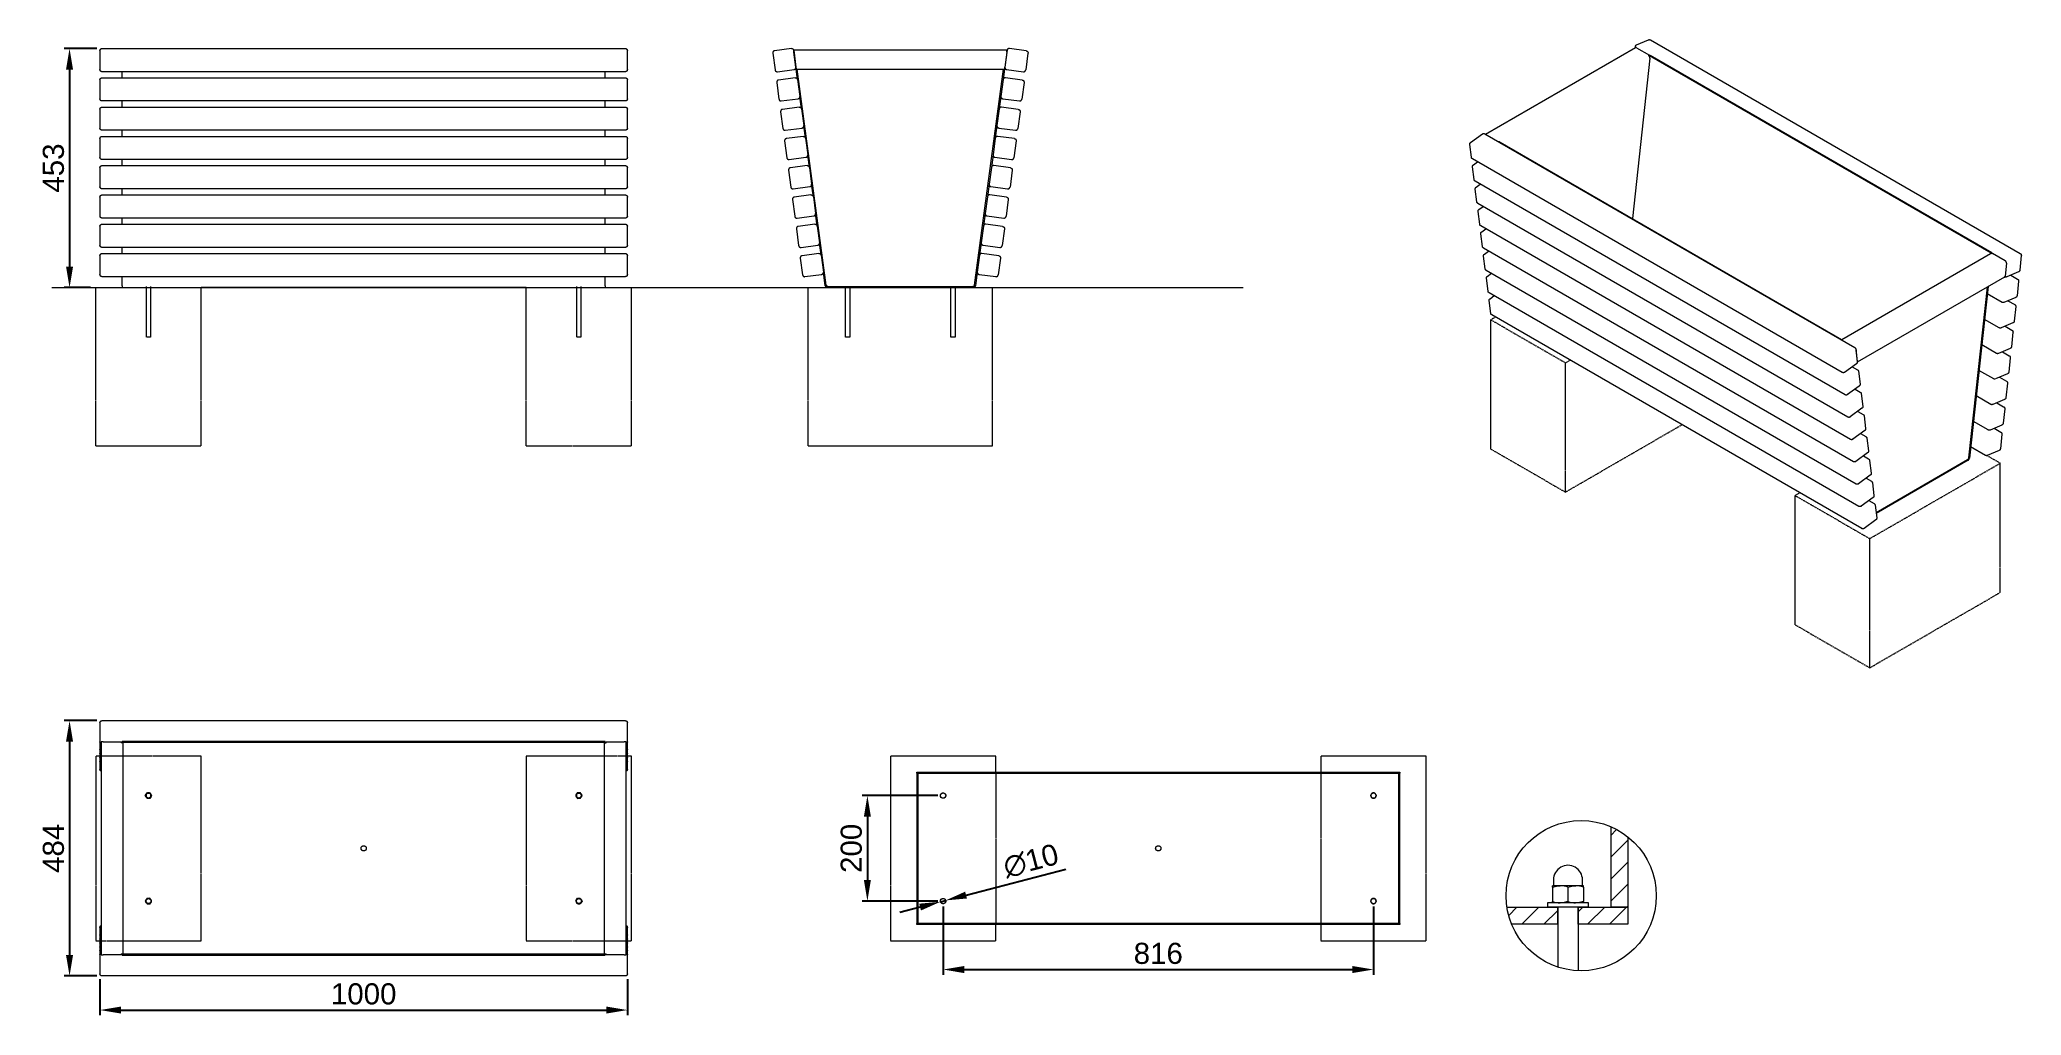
# Model space of a CAD drawing. Header units: millimetres. Extents: x -119 to 3638, y -51 to 1798.
import ezdxf

# ---------------------------------------------------------------- set-up
doc = ezdxf.new("R2010")
doc.units = ezdxf.units.MM
doc.linetypes.add('HIDDEN', pattern=[1.905, 1.27, -0.635])
for name, color, linetype, lineweight in [('ZANO_R', 7, 'Continuous', 0), ('ZANO_R_przerywana', 7, 'HIDDEN', 0), ('ZANO_W', 1, 'Continuous', 0)]:
    doc.layers.add(name, color=color, linetype=linetype, lineweight=lineweight)
doc.styles.add('Arial', font='arial.ttf')
doc.styles.get("Standard").update_dxf_attribs({"font": 'ARIALUNI.TTF'})
doc.dimstyles.new('pl i ang', dxfattribs={"dimtxt": 50, "dimasz": 50, "dimexe": 1.25, "dimexo": 0.625, "dimgap": 10, "dimtad": 1, "dimtoh": 1, "dimtxsty": 'Standard', "dimcen": 2.5, "dimclrd": 1, "dimclre": 1, "dimclrt": 1, "dimadec": 0, "dimazin": 0, "dimtfac": 1, "dimtmove": 0, "dimatfit": 3, "dimfxl": 1, "dimarcsym": 1})

msp = doc.modelspace()

# ---------------------------------------------------------------- blocks, each defined once
blk = doc.blocks.new('*D387')
at = {"layer": 'ZANO_W', "color": 1, "lineweight": -2}
for p, q in [((-10.8, 1781.1), (-72.5, 1781.1)), ((-62.5, 1741.1), (-62.5, 1367.9)), ((-22.8, 1327.9), (-72.5, 1327.9))]:
    blk.add_line(p, q, dxfattribs=at)
at = {"layer": 'ZANO_W', "color": 1}
for points in [[(-55.8, 1741.1), (-69.2, 1741.1), (-62.5, 1781.1)], [(-69.2, 1367.9), (-55.8, 1367.9), (-62.5, 1327.9)]]:
    blk.add_solid(points, dxfattribs=at)
at = {"layer": 'ZANO_W', "color": 1, "insert": (-92.9, 1554.5), "char_height": 40, "attachment_point": 5, "rotation": 90, "style": 'Arial'}
blk.add_mtext('453', dxfattribs=at)
blk = doc.blocks.new('*D388')
at = {"layer": 'ZANO_W', "color": 1, "lineweight": -2}
for p, q in [((-10.8, 507.1), (-72.5, 507.1)), ((-62.5, 467.1), (-62.5, 63.2)), ((-10.8, 23.2), (-72.5, 23.2))]:
    blk.add_line(p, q, dxfattribs=at)
at = {"layer": 'ZANO_W', "color": 1}
for points in [[(-55.8, 467.1), (-69.2, 467.1), (-62.5, 507.1)], [(-69.2, 63.2), (-55.8, 63.2), (-62.5, 23.2)]]:
    blk.add_solid(points, dxfattribs=at)
at = {"layer": 'ZANO_W', "color": 1, "insert": (-92.9, 265.1), "char_height": 40, "attachment_point": 5, "rotation": 90, "style": 'Arial'}
blk.add_mtext('484', dxfattribs=at)
blk = doc.blocks.new('*D389')
at = {"layer": 'ZANO_W', "color": 1, "lineweight": -2}
for p, q in [((-4.8, 17.2), (-4.8, -51.4)), ((995.2, 17.2), (995.2, -51.4)), ((35.2, -41.4), (955.2, -41.4))]:
    blk.add_line(p, q, dxfattribs=at)
at = {"layer": 'ZANO_W', "color": 1}
for points in [[(35.2, -34.8), (35.2, -48.1), (-4.8, -41.4)], [(955.2, -48.1), (955.2, -34.8), (995.2, -41.4)]]:
    blk.add_solid(points, dxfattribs=at)
at = {"layer": 'ZANO_W', "color": 1, "insert": (495.2, -11), "char_height": 40, "attachment_point": 5, "style": 'Arial'}
blk.add_mtext('1000', dxfattribs=at)
blk = doc.blocks.new('*D390')
at = {"layer": 'ZANO_W', "color": 1, "lineweight": -2}
for p, q in [((1583.8, 365.1), (1440.3, 365.1)), ((1450.3, 325.1), (1450.3, 205.1)), ((1583.8, 165.1), (1440.3, 165.1))]:
    blk.add_line(p, q, dxfattribs=at)
at = {"layer": 'ZANO_W', "color": 1}
for points in [[(1456.9, 325.1), (1443.6, 325.1), (1450.3, 365.1)], [(1443.6, 205.1), (1456.9, 205.1), (1450.3, 165.1)]]:
    blk.add_solid(points, dxfattribs=at)
at = {"layer": 'ZANO_W', "color": 1, "insert": (1419.9, 265.1), "char_height": 40, "attachment_point": 5, "rotation": 90, "style": 'Arial'}
blk.add_mtext('200', dxfattribs=at)
blk = doc.blocks.new('*D391')
at = {"layer": 'ZANO_W', "color": 1, "lineweight": -2}
for p, q in [((1593.8, 155.1), (1593.8, 25.4)), ((2409.8, 155.1), (2409.8, 25.4)), ((1633.8, 35.4), (2369.8, 35.4))]:
    blk.add_line(p, q, dxfattribs=at)
at = {"layer": 'ZANO_W', "color": 1}
for points in [[(1633.8, 42.1), (1633.8, 28.7), (1593.8, 35.4)], [(2369.8, 28.7), (2369.8, 42.1), (2409.8, 35.4)]]:
    blk.add_solid(points, dxfattribs=at)
at = {"layer": 'ZANO_W', "color": 1, "insert": (2001.8, 65.8), "char_height": 40, "attachment_point": 5, "style": 'Arial'}
blk.add_mtext('816', dxfattribs=at)
blk = doc.blocks.new('*D392')
at = {"layer": 'ZANO_W', "color": 1, "lineweight": -2}
for p, q in [((1637.3, 176.5), (1826.8, 225.9)), ((1550.3, 153.8), (1511.6, 143.7)), ((1589, 163.9), (1598.6, 166.4))]:
    blk.add_line(p, q, dxfattribs=at)
at = {"layer": 'ZANO_W', "color": 1}
for points in [[(1551.9, 147.3), (1548.6, 160.2), (1589, 163.9)], [(1635.7, 183), (1639, 170.1), (1598.6, 166.4)]]:
    blk.add_solid(points, dxfattribs=at)
at = {"layer": 'ZANO_W', "color": 1, "insert": (1760.4, 241.2), "char_height": 40, "attachment_point": 5, "rotation": 14.6137, "style": 'Arial'}
blk.add_mtext('∅10', dxfattribs=at)

# ---------------------------------------------------------------- dimensions: what is measured, and where the dimension line sits
at = {"layer": 'ZANO_W'}
for base, p1, p2, picture, middle in [((-62.5, 1327.9), (-0.8, 1781.1), (-12.8, 1327.9), '*D387', (-92.9, 1554.5)), ((-62.5, 23.2), (-0.8, 507.1), (-0.8, 23.2), '*D388', (-92.9, 265.1)), ((1450.3, 165.1), (1593.8, 365.1), (1593.8, 165.1), '*D390', (1419.9, 265.1))]:
    dim = msp.add_linear_dim(base=base, p1=p1, p2=p2, angle=90, dimstyle='pl i ang', override={"dimtxt": 40, "dimasz": 40, "dimexe": 10, "dimexo": 10, "dimtoh": 0, "dimdec": 0, "dimtxsty": 'Arial', "dimtdec": 0, "dimtmove": 1}, dxfattribs=at)
    dim.commit()
    dim.dimension.update_dxf_attribs({"geometry": picture, "text_midpoint": middle})
dim = msp.add_diameter_dim_2p(p1=(1589, 163.9), p2=(1598.6, 166.4), dimstyle='pl i ang', override={"dimtxt": 40, "dimasz": 40, "dimexe": 10, "dimexo": 10, "dimtoh": 0, "dimdec": 0, "dimtxsty": 'Arial', "dimtdec": 0, "dimtmove": 1}, dxfattribs=at)
dim.commit()
dim.dimension.update_dxf_attribs({"geometry": '*D392', "text_midpoint": (1768.4, 210.7), "dimtype": 163})
for base, p1, p2, picture, middle in [((2409.8, 35.4), (1593.8, 165.1), (2409.8, 165.1), '*D391', (2001.8, 65.8)), ((995.2, -41.4), (-4.8, 27.2), (995.2, 27.2), '*D389', (495.2, -11))]:
    dim = msp.add_linear_dim(base=base, p1=p1, p2=p2, dimstyle='pl i ang', override={"dimtxt": 40, "dimasz": 40, "dimexe": 10, "dimexo": 10, "dimtoh": 0, "dimdec": 0, "dimtxsty": 'Arial', "dimtdec": 0, "dimtmove": 1}, dxfattribs=at)
    dim.commit()
    dim.dimension.update_dxf_attribs({"geometry": picture, "text_midpoint": middle})

# ---------------------------------------------------------------- linework, layer by layer
at = {"layer": 'ZANO_R'}
for p, q in [((-4.8, 1777.7), (-4.7, 1777.8)), ((-4.8, 1777.5), (-4.8, 1777.7)), ((-4.8, 1777.4), (-4.8, 1777.5)), ((-4.8, 1777.3), (-4.8, 1777.4)), ((-4.8, 1777.1), (-4.8, 1777.3)), ((-4.8, 1777.1), (-4.8, 1772.9)), ((-4.8, 1772.9), (-4.8, 1741.2)), ((-4.7, 1778.1), (-4.6, 1778.2)), ((-4.7, 1777.9), (-4.7, 1778.1)), ((-4.7, 1777.8), (-4.7, 1777.9)), ((-4.6, 1778.5), (-4.5, 1778.6)), ((-4.6, 1778.3), (-4.6, 1778.5)), ((-4.6, 1778.2), (-4.6, 1778.3)), ((-4.5, 1778.7), (-4.4, 1778.8)), ((-4.5, 1778.6), (-4.5, 1778.7)), ((-4.4, 1778.8), (-4.3, 1779)), ((-4.3, 1779.1), (-4.2, 1779.2)), ((-4.3, 1779), (-4.3, 1779.1)), ((-4.2, 1779.2), (-4.1, 1779.3)), ((-4.1, 1779.4), (-4, 1779.5)), ((-4.1, 1779.3), (-4.1, 1779.4)), ((-4, 1779.5), (-3.9, 1779.7)), ((-3.9, 1779.7), (-3.8, 1779.8)), ((-3.8, 1779.8), (-3.7, 1779.9)), ((-3.7, 1779.9), (-3.6, 1780)), ((-3.6, 1780), (-3.5, 1780.1)), ((-3.5, 1780.1), (-3.4, 1780.1)), ((-3.4, 1780.1), (-3.3, 1780.2)), ((-3.3, 1780.2), (-3.2, 1780.3)), ((-3.2, 1780.3), (-3.1, 1780.4)), ((-3.1, 1780.4), (-3, 1780.5)), ((-3, 1780.5), (-2.9, 1780.5)), ((-2.9, 1780.5), (-2.7, 1780.6)), ((-2.7, 1780.6), (-2.6, 1780.7)), ((-2.6, 1780.7), (-2.5, 1780.7)), ((-2.5, 1780.7), (-2.4, 1780.8)), ((-2.4, 1780.8), (-2.3, 1780.9)), ((-2.3, 1780.9), (-2.1, 1780.9)), ((-2.1, 1780.9), (-2, 1780.9)), ((-2, 1780.9), (-1.9, 1781)), ((-1.9, 1781), (-1.7, 1781)), ((-1.7, 1781), (-1.6, 1781)), ((-1.6, 1781), (-1.5, 1781.1)), ((-1.5, 1781.1), (-1.3, 1781.1)), ((-1.3, 1781.1), (-1.2, 1781.1)), ((-1.2, 1781.1), (-1.1, 1781.1)), ((-1.1, 1781.1), (-0.9, 1781.1)), ((-0.9, 1781.1), (-0.8, 1781.1)), ((-0.8, 1781.1), (991.2, 1781.1)), ((991.2, 1781.1), (991.3, 1781.1)), ((991.3, 1781.1), (991.5, 1781.1)), ((991.5, 1781.1), (991.6, 1781.1)), ((991.6, 1781.1), (991.8, 1781.1)), ((991.8, 1781.1), (991.9, 1781.1)), ((991.9, 1781.1), (992, 1781)), ((992, 1781), (992.2, 1781)), ((992.2, 1781), (992.3, 1781)), ((992.3, 1781), (992.4, 1780.9)), ((992.4, 1780.9), (992.6, 1780.9)), ((992.6, 1780.9), (992.7, 1780.9)), ((992.7, 1780.9), (992.8, 1780.8)), ((992.8, 1780.8), (992.9, 1780.7)), ((992.9, 1780.7), (993.1, 1780.7)), ((993.1, 1780.7), (993.2, 1780.6)), ((993.2, 1780.6), (993.3, 1780.5)), ((993.3, 1780.5), (993.4, 1780.5)), ((993.4, 1780.5), (993.5, 1780.4)), ((993.5, 1780.4), (993.6, 1780.3)), ((993.6, 1780.3), (993.7, 1780.2)), ((993.7, 1780.2), (993.8, 1780.1)), ((993.8, 1780.1), (993.9, 1780.1)), ((993.9, 1780.1), (994, 1780)), ((994, 1780), (994.1, 1779.9)), ((994.1, 1779.9), (994.2, 1779.8)), ((994.2, 1779.8), (994.3, 1779.7)), ((994.3, 1779.7), (994.4, 1779.5)), ((994.4, 1779.5), (994.5, 1779.4)), ((994.5, 1779.4), (994.6, 1779.3)), ((994.6, 1779.3), (994.6, 1779.2)), ((994.6, 1779.2), (994.7, 1779.1)), ((994.7, 1779.1), (994.8, 1779)), ((994.8, 1779), (994.8, 1778.8)), ((994.8, 1778.8), (994.9, 1778.7)), ((994.9, 1778.7), (994.9, 1778.6)), ((994.9, 1778.6), (995, 1778.5)), ((995, 1778.5), (995, 1778.3)), ((995, 1778.3), (995.1, 1778.2)), ((995.1, 1778.2), (995.1, 1778.1)), ((995.1, 1778.1), (995.1, 1777.9)), ((995.1, 1777.9), (995.2, 1777.8)), ((995.2, 1777.8), (995.2, 1777.7)), ((995.2, 1777.7), (995.2, 1777.5)), ((995.2, 1777.5), (995.2, 1777.4)), ((995.2, 1777.4), (995.2, 1777.3)), ((995.2, 1777.3), (995.2, 1777.1)), ((995.2, 1772.9), (995.2, 1777.1)), ((995.2, 1741.2), (995.2, 1772.9)), ((1271, 1773.6), (1270.9, 1773.4)), ((1270.9, 1773.4), (1270.9, 1773.3)), ((1270.9, 1773.3), (1270.9, 1773.2)), ((1270.9, 1773.2), (1270.9, 1773)), ((1270.9, 1773), (1270.9, 1772.9)), ((1270.9, 1772.9), (1270.9, 1772.8)), ((1270.9, 1772.8), (1270.9, 1772.6)), ((1270.9, 1772.6), (1270.9, 1772.5)), ((1270.9, 1772.5), (1270.9, 1772.3)), ((1270.9, 1772.3), (1275.2, 1740.6)), ((1271.1, 1774), (1271, 1773.8)), ((1271, 1773.8), (1271, 1773.7)), ((1271, 1773.7), (1271, 1773.6)), ((1271.2, 1774.4), (1271.1, 1774.2)), ((1271.1, 1774.2), (1271.1, 1774.1)), ((1271.1, 1774.1), (1271.1, 1774)), ((1271.3, 1774.6), (1271.2, 1774.5)), ((1271.2, 1774.5), (1271.2, 1774.4)), ((1271.4, 1774.7), (1271.3, 1774.6)), ((1271.5, 1775), (1271.4, 1774.8)), ((1271.4, 1774.8), (1271.4, 1774.7)), ((1271.6, 1775.1), (1271.5, 1775)), ((1271.7, 1775.3), (1271.6, 1775.2)), ((1271.6, 1775.2), (1271.6, 1775.1)), ((1271.8, 1775.4), (1271.7, 1775.3)), ((1271.9, 1775.5), (1271.8, 1775.4)), ((1272, 1775.6), (1271.9, 1775.5)), ((1272.1, 1775.7), (1272, 1775.6)), ((1272.2, 1775.8), (1272.1, 1775.7)), ((1272.3, 1775.9), (1272.2, 1775.8)), ((1272.4, 1776), (1272.3, 1775.9)), ((1272.5, 1776.1), (1272.4, 1776)), ((1272.6, 1776.2), (1272.5, 1776.1)), ((1272.7, 1776.2), (1272.6, 1776.2)), ((1272.8, 1776.3), (1272.7, 1776.2)), ((1273, 1776.4), (1272.8, 1776.3)), ((1273.1, 1776.4), (1273, 1776.4)), ((1273.2, 1776.5), (1273.1, 1776.4)), ((1273.3, 1776.5), (1273.2, 1776.5)), ((1273.5, 1776.6), (1273.3, 1776.5)), ((1273.6, 1776.6), (1273.5, 1776.6)), ((1273.7, 1776.7), (1273.6, 1776.6)), ((1273.8, 1776.7), (1273.7, 1776.7)), ((1274, 1776.8), (1273.8, 1776.7)), ((1274.1, 1776.8), (1274, 1776.8)), ((1274.2, 1776.8), (1274.1, 1776.8)), ((1274.4, 1776.8), (1274.2, 1776.8)), ((1306.1, 1781.1), (1274.4, 1776.8)), ((1306.1, 1781.1), (1306.2, 1781.1)), ((1306.2, 1781.1), (1306.4, 1781.1)), ((1306.4, 1781.1), (1306.5, 1781.1)), ((1306.5, 1781.1), (1306.6, 1781.1)), ((1306.6, 1781.1), (1306.8, 1781.1)), ((1306.8, 1781.1), (1306.9, 1781.1)), ((1306.9, 1781.1), (1307, 1781.1)), ((1307, 1781.1), (1307.2, 1781.1)), ((1307.2, 1781.1), (1307.3, 1781.1)), ((1307.3, 1781.1), (1307.5, 1781)), ((1307.5, 1781), (1307.6, 1781)), ((1307.6, 1781), (1307.7, 1781)), ((1307.7, 1781), (1307.8, 1780.9)), ((1307.8, 1780.9), (1308, 1780.9)), ((1308, 1780.9), (1308.1, 1780.8)), ((1308.1, 1780.8), (1308.2, 1780.8)), ((1308.2, 1780.8), (1308.4, 1780.7)), ((1308.4, 1780.7), (1308.5, 1780.7)), ((1308.5, 1780.7), (1308.6, 1780.6)), ((1308.6, 1780.6), (1308.7, 1780.5)), ((1308.7, 1780.5), (1308.8, 1780.5)), ((1308.8, 1780.5), (1308.9, 1780.4)), ((1308.9, 1780.4), (1309.1, 1780.3)), ((1309.1, 1780.3), (1309.2, 1780.2)), ((1309.2, 1780.2), (1309.3, 1780.1)), ((1309.3, 1780.1), (1309.4, 1780)), ((1309.4, 1780), (1309.5, 1779.9)), ((1309.5, 1779.9), (1309.6, 1779.9)), ((1309.6, 1779.9), (1309.6, 1779.7)), ((1309.6, 1779.7), (1309.7, 1779.6)), ((1309.7, 1779.6), (1309.8, 1779.5)), ((1309.8, 1779.5), (1309.9, 1779.4)), ((1309.9, 1779.4), (1310, 1779.3)), ((1310, 1779.3), (1310.1, 1779.2)), ((1310.1, 1779.2), (1310.1, 1779.1)), ((1310.1, 1779.1), (1310.2, 1779)), ((1310.2, 1779), (1310.2, 1778.8)), ((1310.2, 1778.8), (1310.3, 1778.7)), ((1310.3, 1778.7), (1310.4, 1778.6)), ((1310.4, 1778.6), (1310.4, 1778.5)), ((1310.4, 1778.5), (1310.4, 1778.3)), ((1310.4, 1778.3), (1310.5, 1778.2)), ((1310.5, 1778.2), (1310.5, 1778.1)), ((1310.5, 1778.1), (1310.5, 1777.9)), ((1310.5, 1777.9), (1310.6, 1777.8)), ((1310.6, 1777.8), (1310.6, 1777.7)), ((1310.6, 1777.7), (1310.8, 1777.7)), ((1310.6, 1777.7), (1314.8, 1745.9)), ((1714.8, 1777.9), (1310.8, 1777.9)), ((1310.8, 1775.9), (1310.8, 1777.9)), ((1310.8, 1777.9), (1311, 1776.6)), ((1310.9, 1775.6), (1310.8, 1775.9)), ((1311, 1775.3), (1310.9, 1775.6)), ((1311, 1776.6), (1311.1, 1775.3)), ((1311, 1774.9), (1311, 1775.3)), ((1311.1, 1774.6), (1311, 1774.9)), ((1311.1, 1775.3), (1311.1, 1773.9)), ((1311.1, 1774.3), (1311.1, 1774.6)), ((1311.1, 1773.9), (1311.1, 1774.3)), ((1314.9, 1745.9), (1311.1, 1773.9)), ((1715.1, 1777.7), (1710.8, 1745.9)), ((1714.6, 1773.9), (1710.8, 1745.9)), ((1714.6, 1775.3), (1714.7, 1776.6)), ((1714.6, 1773.9), (1714.6, 1775.3)), ((1714.6, 1774.6), (1714.7, 1774.9)), ((1714.6, 1774.3), (1714.6, 1774.6)), ((1714.6, 1773.9), (1714.6, 1774.3)), ((1714.7, 1776.6), (1714.8, 1777.9)), ((1714.7, 1775.3), (1714.8, 1775.6)), ((1714.7, 1774.9), (1714.7, 1775.3)), ((1714.8, 1777.9), (1714.8, 1775.9)), ((1714.8, 1777.7), (1715.1, 1777.7)), ((1714.8, 1775.6), (1714.8, 1775.9)), ((1715.2, 1778.1), (1715.1, 1777.9)), ((1715.1, 1777.9), (1715.1, 1777.8)), ((1715.1, 1777.8), (1715.1, 1777.7)), ((1715.3, 1778.5), (1715.2, 1778.3)), ((1715.2, 1778.3), (1715.2, 1778.2)), ((1715.2, 1778.2), (1715.2, 1778.1)), ((1715.4, 1778.7), (1715.3, 1778.6)), ((1715.3, 1778.6), (1715.3, 1778.5)), ((1715.5, 1779), (1715.4, 1778.8)), ((1715.4, 1778.8), (1715.4, 1778.7)), ((1715.6, 1779.1), (1715.5, 1779)), ((1715.7, 1779.3), (1715.6, 1779.2)), ((1715.6, 1779.2), (1715.6, 1779.1)), ((1715.8, 1779.4), (1715.7, 1779.3)), ((1715.9, 1779.5), (1715.8, 1779.4)), ((1716, 1779.7), (1715.9, 1779.6)), ((1715.9, 1779.6), (1715.9, 1779.5)), ((1716.1, 1779.9), (1716, 1779.7)), ((1716.2, 1779.9), (1716.1, 1779.9)), ((1716.3, 1780), (1716.2, 1779.9)), ((1716.4, 1780.1), (1716.3, 1780)), ((1716.5, 1780.2), (1716.4, 1780.1)), ((1716.6, 1780.3), (1716.5, 1780.2)), ((1716.7, 1780.4), (1716.6, 1780.3)), ((1716.9, 1780.5), (1716.7, 1780.4)), ((1717, 1780.5), (1716.9, 1780.5)), ((1717.1, 1780.6), (1717, 1780.5)), ((1717.2, 1780.7), (1717.1, 1780.6)), ((1717.3, 1780.7), (1717.2, 1780.7)), ((1717.5, 1780.8), (1717.3, 1780.7)), ((1717.6, 1780.8), (1717.5, 1780.8)), ((1717.7, 1780.9), (1717.6, 1780.8)), ((1717.8, 1780.9), (1717.7, 1780.9)), ((1718, 1781), (1717.8, 1780.9)), ((1718.1, 1781), (1718, 1781)), ((1718.2, 1781), (1718.1, 1781)), ((1718.4, 1781.1), (1718.2, 1781)), ((1718.5, 1781.1), (1718.4, 1781.1)), ((1718.6, 1781.1), (1718.5, 1781.1)), ((1718.8, 1781.1), (1718.6, 1781.1)), ((1718.9, 1781.1), (1718.8, 1781.1)), ((1719, 1781.1), (1718.9, 1781.1)), ((1719.2, 1781.1), (1719, 1781.1)), ((1719.3, 1781.1), (1719.2, 1781.1)), ((1719.5, 1781.1), (1719.3, 1781.1)), ((1719.6, 1781.1), (1719.5, 1781.1)), ((1751.3, 1776.8), (1719.6, 1781.1)), ((1754.7, 1772.3), (1750.5, 1740.6)), ((1751.3, 1776.8), (1751.4, 1776.8)), ((1751.4, 1776.8), (1751.6, 1776.8)), ((1751.6, 1776.8), (1751.7, 1776.8)), ((1751.7, 1776.8), (1751.8, 1776.7)), ((1751.8, 1776.7), (1752, 1776.7)), ((1752, 1776.7), (1752.1, 1776.6)), ((1752.1, 1776.6), (1752.2, 1776.6)), ((1752.2, 1776.6), (1752.4, 1776.5)), ((1752.4, 1776.5), (1752.5, 1776.5)), ((1752.5, 1776.5), (1752.6, 1776.4)), ((1752.6, 1776.4), (1752.7, 1776.4)), ((1752.7, 1776.4), (1752.8, 1776.3)), ((1752.8, 1776.3), (1753, 1776.2)), ((1753, 1776.2), (1753.1, 1776.2)), ((1753.1, 1776.2), (1753.2, 1776.1)), ((1753.2, 1776.1), (1753.3, 1776)), ((1753.3, 1776), (1753.4, 1775.9)), ((1753.4, 1775.9), (1753.5, 1775.8)), ((1753.5, 1775.8), (1753.6, 1775.7)), ((1753.6, 1775.7), (1753.7, 1775.6)), ((1753.7, 1775.6), (1753.8, 1775.5)), ((1753.8, 1775.5), (1753.9, 1775.4)), ((1753.9, 1775.4), (1754, 1775.3)), ((1754, 1775.3), (1754, 1775.2)), ((1754, 1775.2), (1754.1, 1775.1)), ((1754.1, 1775.1), (1754.2, 1775)), ((1754.2, 1775), (1754.3, 1774.8)), ((1754.3, 1774.8), (1754.3, 1774.7)), ((1754.3, 1774.7), (1754.4, 1774.6)), ((1754.4, 1774.6), (1754.4, 1774.5)), ((1754.4, 1774.5), (1754.5, 1774.4)), ((1754.5, 1774.4), (1754.5, 1774.2)), ((1754.5, 1774.2), (1754.6, 1774.1)), ((1754.6, 1774.1), (1754.6, 1774)), ((1754.6, 1774), (1754.7, 1773.8)), ((1754.7, 1773.8), (1754.7, 1773.7)), ((1754.7, 1773.7), (1754.7, 1773.6)), ((1754.7, 1773.6), (1754.7, 1773.4)), ((1754.7, 1773.4), (1754.8, 1773.3)), ((1754.8, 1772.5), (1754.7, 1772.3)), ((1754.8, 1773.3), (1754.8, 1773.2)), ((1754.8, 1773.2), (1754.8, 1773)), ((1754.8, 1773), (1754.8, 1772.9)), ((1754.8, 1772.9), (1754.8, 1772.8)), ((1754.8, 1772.8), (1754.8, 1772.6)), ((1754.8, 1772.6), (1754.8, 1772.5)), ((2622.4, 1618.5), (2906.7, 1782.7)), ((2906.1, 1782.3), (2906.4, 1784.9)), ((2906.4, 1785), (2906.5, 1785.1)), ((2906.4, 1784.9), (2906.4, 1785)), ((2906.5, 1785.5), (2906.6, 1785.7)), ((2906.5, 1785.4), (2906.5, 1785.5)), ((2906.5, 1785.3), (2906.5, 1785.4)), ((2906.5, 1785.1), (2906.5, 1785.3)), ((2906.6, 1785.8), (2906.7, 1785.9)), ((2906.6, 1785.7), (2906.6, 1785.8)), ((2906.7, 1786), (2906.8, 1786.2)), ((2906.7, 1785.9), (2906.7, 1786)), ((2906.8, 1782.7), (2906.7, 1782.7)), ((2906.8, 1786.2), (2906.9, 1786.3)), ((2906.9, 1782.7), (2906.8, 1782.7)), ((2906.9, 1786.4), (2907, 1786.5)), ((2906.9, 1786.3), (2906.9, 1786.4)), ((2907, 1782.8), (2906.9, 1782.8)), ((2906.9, 1782.8), (2906.9, 1782.7)), ((2907, 1786.5), (2907.1, 1786.6)), ((2907.1, 1782.8), (2907, 1782.8)), ((2907.1, 1786.8), (2907.2, 1786.9)), ((2907.1, 1786.6), (2907.1, 1786.8)), ((2907.2, 1782.8), (2907.1, 1782.8)), ((2907.2, 1786.9), (2907.3, 1787)), ((2907.3, 1782.9), (2907.2, 1782.8)), ((2907.2, 1782.8), (2907.2, 1782.8)), ((2907.3, 1787), (2907.4, 1787.1)), ((2907.4, 1782.9), (2907.3, 1782.9)), ((2907.4, 1787.1), (2907.5, 1787.2)), ((2907.5, 1782.9), (2907.4, 1782.9)), ((2907.5, 1787.2), (2907.6, 1787.3)), ((2907.6, 1782.9), (2907.5, 1782.9)), ((2907.5, 1782.9), (2907.5, 1782.9)), ((2907.6, 1787.3), (2907.7, 1787.4)), ((2907.7, 1782.9), (2907.6, 1782.9)), ((2907.7, 1787.4), (2907.8, 1787.5)), ((2907.8, 1782.9), (2907.7, 1782.9)), ((2907.8, 1787.5), (2907.9, 1787.5)), ((2907.9, 1782.9), (2907.8, 1782.9)), ((2907.8, 1782.9), (2907.8, 1782.9)), ((2907.9, 1787.5), (2908, 1787.6)), ((2908, 1782.9), (2907.9, 1782.9)), ((2908, 1787.6), (2908.1, 1787.7)), ((2908.1, 1782.8), (2908, 1782.9)), ((2908.1, 1787.7), (2908.2, 1787.8)), ((2908.2, 1782.8), (2908.1, 1782.8)), ((2908.1, 1782.8), (2908.1, 1782.8)), ((2908.2, 1787.8), (2908.3, 1787.9)), ((2908.3, 1782.8), (2908.2, 1782.8)), ((2908.3, 1787.9), (2908.5, 1787.9)), ((2908.4, 1782.7), (2908.3, 1782.8)), ((2908.3, 1782.8), (2908.3, 1782.8)), ((2908.5, 1782.7), (2908.4, 1782.7)), ((2908.5, 1787.9), (2908.6, 1788)), ((2908.6, 1782.7), (2908.5, 1782.7)), ((2908.6, 1788), (2908.7, 1788)), ((2908.6, 1782.6), (2908.6, 1782.7)), ((2908.7, 1782.6), (2908.6, 1782.6)), ((2908.7, 1788), (2908.8, 1788.1)), ((2908.8, 1782.6), (2908.7, 1782.6)), ((2908.8, 1788.1), (2931.3, 1797.6)), ((2908.8, 1782.5), (2908.8, 1782.6)), ((2908.8, 1782.5), (2932.9, 1768.7)), ((2931.3, 1797.6), (2931.4, 1797.6)), ((2931.4, 1797.6), (2931.5, 1797.7)), ((2931.5, 1797.7), (2931.6, 1797.7)), ((2932.9, 1768.7), (2931.5, 1767.8)), ((2931.6, 1767.7), (2931.5, 1767.8)), ((2931.6, 1797.7), (2931.8, 1797.8)), ((2931.8, 1767.6), (2931.6, 1767.7)), ((2931.8, 1797.8), (2931.9, 1797.8)), ((2932, 1767.4), (2931.8, 1767.6)), ((2931.9, 1797.8), (2932, 1797.8)), ((2932, 1797.8), (2932.2, 1797.8)), ((2932.1, 1767.3), (2932, 1767.4)), ((2932.3, 1767.1), (2932.1, 1767.3)), ((2932.2, 1797.8), (2932.3, 1797.9)), ((2932.3, 1797.9), (2932.4, 1797.9)), ((2932.4, 1767), (2932.3, 1767.1)), ((2932.4, 1797.9), (2932.6, 1797.9)), ((2932.6, 1766.8), (2932.4, 1767)), ((2932.6, 1797.9), (2932.7, 1797.9)), ((2932.9, 1767), (2932.6, 1766.8)), ((2932.7, 1766.6), (2932.6, 1766.8)), ((2932.7, 1797.9), (2932.9, 1797.9)), ((2932.8, 1766.5), (2932.7, 1766.6)), ((2933, 1766.3), (2932.8, 1766.5)), ((2932.9, 1797.9), (2933, 1797.9)), ((2932.9, 1768.7), (2932.9, 1767)), ((2933, 1797.9), (2933.1, 1797.9)), ((2933.1, 1767.1), (2933, 1766.3)), ((2933.1, 1766.1), (2933, 1766.3)), ((2933.1, 1797.9), (2933.3, 1797.9)), ((2933.1, 1767.1), (2934.5, 1767.7)), ((3580.8, 1393.2), (2933.1, 1767.1)), ((2933.2, 1765.9), (2933.1, 1766.1)), ((2933.3, 1797.9), (2933.4, 1797.9)), ((2933.4, 1797.9), (2933.5, 1797.8)), ((2933.5, 1797.8), (2933.7, 1797.8)), ((2933.7, 1797.8), (2933.8, 1797.8)), ((2933.8, 1797.8), (2933.9, 1797.7)), ((2933.9, 1797.7), (2934.1, 1797.7)), ((2934.1, 1797.7), (2934.2, 1797.6)), ((2934.2, 1797.6), (2934.3, 1797.6)), ((2934.3, 1797.6), (2934.5, 1797.5)), ((2934.5, 1797.5), (2934.6, 1797.5)), ((3582.2, 1393.8), (2934.5, 1767.7)), ((2934.6, 1797.5), (2934.7, 1797.4)), ((2934.7, 1797.4), (2934.8, 1797.4)), ((2934.8, 1797.4), (3636.3, 1392.4)), ((-4.8, 1741), (-4.8, 1741.2)), ((-4.8, 1740.9), (-4.8, 1741)), ((-4.8, 1740.8), (-4.8, 1740.9)), ((-4.8, 1740.6), (-4.8, 1740.8)), ((-4.7, 1740.5), (-4.8, 1740.6)), ((-4.7, 1740.3), (-4.7, 1740.5)), ((-4.7, 1740.2), (-4.7, 1740.3)), ((-4.6, 1740.1), (-4.7, 1740.2)), ((-4.6, 1739.9), (-4.6, 1740.1)), ((-4.6, 1739.8), (-4.6, 1739.9)), ((-4.5, 1739.7), (-4.6, 1739.8)), ((-4.5, 1739.6), (-4.5, 1739.7)), ((-4.4, 1739.4), (-4.5, 1739.6)), ((-4.3, 1739.3), (-4.4, 1739.4)), ((-4.3, 1739.2), (-4.3, 1739.3)), ((-4.2, 1739.1), (-4.3, 1739.2)), ((-4.1, 1739), (-4.2, 1739.1)), ((-4.1, 1738.9), (-4.1, 1739)), ((-4, 1738.7), (-4.1, 1738.9)), ((-3.9, 1738.6), (-4, 1738.7)), ((-3.8, 1738.5), (-3.9, 1738.6)), ((-3.7, 1738.4), (-3.8, 1738.5)), ((-3.6, 1738.3), (-3.7, 1738.4)), ((-3.5, 1738.2), (-3.6, 1738.3)), ((-3.4, 1738.1), (-3.5, 1738.2)), ((-3.3, 1738.1), (-3.4, 1738.1)), ((-3.2, 1738), (-3.3, 1738.1)), ((-3.1, 1737.9), (-3.2, 1738)), ((-3, 1737.8), (-3.1, 1737.9)), ((-2.9, 1737.7), (-3, 1737.8)), ((-2.7, 1737.7), (-2.9, 1737.7)), ((-2.6, 1737.6), (-2.7, 1737.7)), ((-2.5, 1737.5), (-2.6, 1737.6)), ((-2.4, 1737.5), (-2.5, 1737.5)), ((-2.3, 1737.4), (-2.4, 1737.5)), ((-2.1, 1737.4), (-2.3, 1737.4)), ((-2, 1737.3), (-2.1, 1737.4)), ((-1.9, 1737.3), (-2, 1737.3)), ((-1.7, 1737.3), (-1.9, 1737.3)), ((-1.6, 1737.2), (-1.7, 1737.3)), ((-1.5, 1737.2), (-1.6, 1737.2)), ((-1.3, 1737.2), (-1.5, 1737.2)), ((-1.2, 1737.2), (-1.3, 1737.2)), ((-1.1, 1737.2), (-1.2, 1737.2)), ((-0.9, 1737.2), (-1.1, 1737.2)), ((-0.8, 1737.2), (-0.9, 1737.2)), ((991.2, 1737.2), (-0.8, 1737.2)), ((37.2, 1725.6), (37.2, 1737.2)), ((953.2, 1725.6), (953.2, 1737.2)), ((991.3, 1737.2), (991.2, 1737.2)), ((991.5, 1737.2), (991.3, 1737.2)), ((991.6, 1737.2), (991.5, 1737.2)), ((991.8, 1737.2), (991.6, 1737.2)), ((991.9, 1737.2), (991.8, 1737.2)), ((992, 1737.2), (991.9, 1737.2)), ((992.2, 1737.3), (992, 1737.2)), ((992.3, 1737.3), (992.2, 1737.3)), ((992.4, 1737.3), (992.3, 1737.3)), ((992.6, 1737.4), (992.4, 1737.3)), ((992.7, 1737.4), (992.6, 1737.4)), ((992.8, 1737.5), (992.7, 1737.4)), ((992.9, 1737.5), (992.8, 1737.5)), ((993.1, 1737.6), (992.9, 1737.5)), ((993.2, 1737.7), (993.1, 1737.6)), ((993.3, 1737.7), (993.2, 1737.7)), ((993.4, 1737.8), (993.3, 1737.7)), ((993.5, 1737.9), (993.4, 1737.8)), ((993.6, 1738), (993.5, 1737.9)), ((993.7, 1738.1), (993.6, 1738)), ((993.8, 1738.1), (993.7, 1738.1)), ((993.9, 1738.2), (993.8, 1738.1)), ((994, 1738.3), (993.9, 1738.2)), ((994.1, 1738.4), (994, 1738.3)), ((994.2, 1738.5), (994.1, 1738.4)), ((994.3, 1738.6), (994.2, 1738.5)), ((994.4, 1738.7), (994.3, 1738.6)), ((994.5, 1738.9), (994.4, 1738.7)), ((994.6, 1739), (994.5, 1738.9)), ((994.7, 1739.2), (994.6, 1739.1)), ((994.6, 1739.1), (994.6, 1739)), ((994.8, 1739.3), (994.7, 1739.2)), ((994.9, 1739.6), (994.8, 1739.4)), ((994.8, 1739.4), (994.8, 1739.3)), ((995, 1739.8), (994.9, 1739.7)), ((994.9, 1739.7), (994.9, 1739.6)), ((995.1, 1740.1), (995, 1739.9)), ((995, 1739.9), (995, 1739.8)), ((995.2, 1740.5), (995.1, 1740.3)), ((995.1, 1740.3), (995.1, 1740.2)), ((995.1, 1740.2), (995.1, 1740.1)), ((995.2, 1741.2), (995.2, 1741)), ((995.2, 1741), (995.2, 1740.9)), ((995.2, 1740.9), (995.2, 1740.8)), ((995.2, 1740.8), (995.2, 1740.6)), ((995.2, 1740.6), (995.2, 1740.5)), ((1275.2, 1740.6), (1275.2, 1740.5)), ((1275.2, 1740.5), (1275.2, 1740.4)), ((1275.2, 1740.4), (1275.3, 1740.2)), ((1275.3, 1740.2), (1275.3, 1740.1)), ((1275.3, 1740.1), (1275.3, 1740)), ((1275.3, 1740), (1275.4, 1739.8)), ((1275.4, 1739.8), (1275.4, 1739.7)), ((1275.4, 1739.7), (1275.5, 1739.6)), ((1275.5, 1739.6), (1275.5, 1739.5)), ((1275.5, 1739.5), (1275.6, 1739.3)), ((1275.6, 1739.3), (1275.7, 1739.2)), ((1275.7, 1739.2), (1275.7, 1739.1)), ((1275.7, 1739.1), (1275.8, 1739)), ((1275.8, 1739), (1275.9, 1738.9)), ((1275.9, 1738.9), (1276, 1738.8)), ((1276, 1738.8), (1276.1, 1738.6)), ((1276.1, 1738.6), (1276.1, 1738.5)), ((1276.1, 1738.5), (1276.2, 1738.4)), ((1276.2, 1738.4), (1276.3, 1738.3)), ((1276.3, 1738.3), (1276.4, 1738.2)), ((1276.4, 1738.2), (1276.5, 1738.2)), ((1276.5, 1738.2), (1276.6, 1738.1)), ((1276.6, 1738.1), (1276.7, 1738)), ((1276.7, 1738), (1276.8, 1737.9)), ((1276.8, 1737.9), (1277, 1737.8)), ((1277, 1737.8), (1277.1, 1737.7)), ((1277.1, 1737.7), (1277.2, 1737.7)), ((1277.2, 1737.7), (1277.3, 1737.6)), ((1277.3, 1737.6), (1277.4, 1737.6)), ((1277.4, 1737.6), (1277.6, 1737.5)), ((1277.6, 1737.5), (1277.7, 1737.4)), ((1277.7, 1737.4), (1277.8, 1737.4)), ((1277.8, 1737.4), (1277.9, 1737.4)), ((1277.9, 1737.4), (1278.1, 1737.3)), ((1278.1, 1737.3), (1278.2, 1737.3)), ((1278.2, 1737.3), (1278.3, 1737.2)), ((1278.3, 1737.2), (1278.5, 1737.2)), ((1278.5, 1737.2), (1278.6, 1737.2)), ((1278.6, 1737.2), (1278.7, 1737.2)), ((1278.7, 1737.2), (1278.9, 1737.2)), ((1278.9, 1737.2), (1279, 1737.2)), ((1279, 1737.2), (1279.2, 1737.2)), ((1279.2, 1737.2), (1279.3, 1737.2)), ((1279.3, 1737.2), (1279.4, 1737.2)), ((1279.4, 1737.2), (1279.6, 1737.2)), ((1279.6, 1737.2), (1279.7, 1737.2)), ((1279.7, 1737.2), (1311.4, 1741.4)), ((1311.4, 1741.4), (1311.5, 1741.5)), ((1311.5, 1741.5), (1311.7, 1741.5)), ((1311.7, 1741.5), (1311.8, 1741.5)), ((1311.8, 1741.5), (1311.9, 1741.6)), ((1311.9, 1741.6), (1312.1, 1741.6)), ((1312.1, 1741.6), (1312.2, 1741.6)), ((1312.2, 1741.6), (1312.3, 1741.7)), ((1312.3, 1741.7), (1312.5, 1741.7)), ((1312.5, 1741.7), (1312.6, 1741.8)), ((1312.6, 1741.8), (1312.7, 1741.9)), ((1312.7, 1741.9), (1312.8, 1741.9)), ((1312.8, 1741.9), (1312.9, 1742)), ((1312.9, 1742), (1313.1, 1742.1)), ((1313.1, 1742.1), (1313.2, 1742.1)), ((1313.2, 1742.1), (1313.3, 1742.2)), ((1313.3, 1742.2), (1313.4, 1742.3)), ((1313.4, 1742.3), (1313.5, 1742.4)), ((1313.5, 1742.4), (1313.6, 1742.5)), ((1313.6, 1742.5), (1313.7, 1742.6)), ((1313.7, 1742.6), (1313.8, 1742.7)), ((1313.8, 1742.7), (1313.9, 1742.8)), ((1313.9, 1742.8), (1314, 1742.9)), ((1314, 1742.9), (1314.1, 1743)), ((1314.1, 1743.1), (1314.2, 1743.2)), ((1314.1, 1743), (1314.1, 1743.1)), ((1314.2, 1743.2), (1314.3, 1743.3)), ((1314.3, 1743.3), (1314.4, 1743.4)), ((1314.4, 1743.6), (1314.5, 1743.7)), ((1314.4, 1743.4), (1314.4, 1743.6)), ((1314.5, 1743.8), (1314.6, 1743.9)), ((1314.5, 1743.7), (1314.5, 1743.8)), ((1314.6, 1744.1), (1314.7, 1744.2)), ((1314.6, 1743.9), (1314.6, 1744.1)), ((1314.7, 1744.3), (1314.8, 1744.5)), ((1314.7, 1744.2), (1314.7, 1744.3)), ((1314.9, 1745.8), (1314.8, 1745.9)), ((1314.8, 1744.9), (1314.9, 1745)), ((1314.8, 1744.7), (1314.8, 1744.9)), ((1314.8, 1744.6), (1314.8, 1744.7)), ((1314.8, 1744.5), (1314.8, 1744.6)), ((1314.9, 1745.9), (1315.1, 1743.3)), ((1314.9, 1745.5), (1314.9, 1745.9)), ((1314.9, 1745.7), (1314.9, 1745.8)), ((1314.9, 1745.5), (1314.9, 1745.7)), ((1314.9, 1745.4), (1314.9, 1745.5)), ((1314.9, 1745.3), (1314.9, 1745.4)), ((1314.9, 1745.1), (1314.9, 1745.3)), ((1314.9, 1745), (1314.9, 1745.1)), ((1315.1, 1743.3), (1315.2, 1742.8)), ((1315.2, 1742.8), (1315.2, 1742.6)), ((1315.2, 1742.6), (1315.2, 1742.4)), ((1315.2, 1742.4), (1315.3, 1742.3)), ((1315.3, 1742.3), (1315.3, 1742.2)), ((1315.3, 1742.2), (1315.3, 1742.1)), ((1315.3, 1742.1), (1315.3, 1742.1)), ((1315.3, 1742.1), (1315.3, 1742.1)), ((1315.3, 1742.1), (1315.3, 1742)), ((1315.3, 1742), (1315.3, 1742)), ((1315.3, 1742), (1315.3, 1742)), ((1315.3, 1742), (1315.3, 1742)), ((1315.3, 1742), (1315.3, 1742)), ((1315.3, 1742), (1315.3, 1742)), ((1315.3, 1742), (1315.3, 1742)), ((1315.3, 1742), (1315.3, 1742)), ((1315.3, 1742), (1315.4, 1742)), ((1315.4, 1742), (1315.4, 1742)), ((1315.4, 1742), (1315.4, 1742)), ((1315.4, 1742), (1315.4, 1742)), ((1315.4, 1742), (1315.4, 1742)), ((1315.4, 1742), (1315.4, 1742)), ((1315.4, 1742), (1315.4, 1742)), ((1315.4, 1742), (1315.4, 1741.9)), ((1315.4, 1741.9), (1315.4, 1741.9)), ((1315.4, 1741.9), (1315.4, 1741.9)), ((1315.4, 1741.9), (1315.4, 1741.9)), ((1315.4, 1741.9), (1315.4, 1741.9)), ((1315.4, 1741.9), (1315.4, 1741.9)), ((1315.4, 1741.9), (1315.4, 1741.9)), ((1315.4, 1741.9), (1315.4, 1741.9)), ((1315.4, 1741.9), (1315.4, 1741.9)), ((1315.4, 1741.9), (1315.4, 1741.9)), ((1315.4, 1741.9), (1315.4, 1741.9)), ((1315.4, 1741.9), (1315.4, 1741.9)), ((1315.4, 1741.9), (1315.4, 1741.9)), ((1315.4, 1741.9), (1315.4, 1741.9)), ((1315.4, 1741.9), (1315.4, 1741.9)), ((1315.4, 1741.9), (1315.4, 1741.9)), ((1315.4, 1741.9), (1315.4, 1741.9)), ((1315.4, 1741.9), (1315.4, 1741.9)), ((1315.4, 1741.9), (1315.4, 1741.9)), ((1315.4, 1741.9), (1315.4, 1741.9)), ((1315.4, 1741.9), (1315.4, 1741.9)), ((1315.4, 1741.9), (1315.4, 1741.9)), ((1315.4, 1741.9), (1315.4, 1741.9)), ((1315.4, 1741.9), (1315.4, 1741.9)), ((1315.4, 1741.9), (1315.4, 1741.9)), ((1315.4, 1741.9), (1315.4, 1741.9)), ((1315.4, 1741.9), (1315.4, 1741.9)), ((1315.4, 1741.9), (1315.4, 1741.9)), ((1315.4, 1741.9), (1315.4, 1741.9)), ((1315.4, 1741.9), (1315.4, 1741.9)), ((1315.4, 1741.9), (1315.4, 1741.9)), ((1315.4, 1741.9), (1315.4, 1741.9)), ((1315.4, 1741.9), (1315.4, 1741.9)), ((1315.4, 1741.9), (1315.4, 1741.9)), ((1315.4, 1741.9), (1710.3, 1741.9)), ((1318, 1722.2), (1315.4, 1741.9)), ((1372.3, 1332.5), (1317.4, 1741.9)), ((1653.4, 1332.5), (1708.3, 1741.9)), ((1710.3, 1741.9), (1707.6, 1722.2)), ((1710.3, 1741.9), (1710.3, 1742)), ((1710.3, 1742), (1710.3, 1742)), ((1710.3, 1742), (1710.3, 1742)), ((1710.3, 1742), (1710.3, 1742)), ((1710.3, 1742), (1710.3, 1742)), ((1710.3, 1742), (1710.3, 1742)), ((1710.3, 1742), (1710.3, 1742)), ((1710.3, 1742), (1710.3, 1742)), ((1710.3, 1742), (1710.3, 1742)), ((1710.3, 1742), (1710.3, 1742)), ((1710.3, 1742), (1710.3, 1742)), ((1710.3, 1742), (1710.3, 1742)), ((1710.3, 1742), (1710.4, 1742)), ((1710.3, 1741.9), (1710.3, 1741.9)), ((1710.3, 1741.9), (1710.3, 1741.9)), ((1710.3, 1741.9), (1710.3, 1741.9)), ((1710.3, 1741.9), (1710.3, 1741.9)), ((1710.3, 1741.9), (1710.3, 1741.9)), ((1710.3, 1741.9), (1710.3, 1741.9)), ((1710.3, 1741.9), (1710.3, 1741.9)), ((1710.3, 1741.9), (1710.3, 1741.9)), ((1710.3, 1741.9), (1710.3, 1741.9)), ((1710.3, 1741.9), (1710.3, 1741.9)), ((1710.3, 1741.9), (1710.3, 1741.9)), ((1710.3, 1741.9), (1710.3, 1741.9)), ((1710.3, 1741.9), (1710.3, 1741.9)), ((1710.3, 1741.9), (1710.3, 1741.9)), ((1710.3, 1741.9), (1710.3, 1741.9)), ((1710.3, 1741.9), (1710.3, 1741.9)), ((1710.3, 1741.9), (1710.3, 1741.9)), ((1710.3, 1741.9), (1710.3, 1741.9)), ((1710.3, 1741.9), (1710.3, 1741.9)), ((1710.3, 1741.9), (1710.3, 1741.9)), ((1710.3, 1741.9), (1710.3, 1741.9)), ((1710.3, 1741.9), (1710.3, 1741.9)), ((1710.3, 1741.9), (1710.3, 1741.9)), ((1710.3, 1741.9), (1710.3, 1741.9)), ((1710.3, 1741.9), (1710.3, 1741.9)), ((1710.3, 1741.9), (1710.3, 1741.9)), ((1710.3, 1741.9), (1710.3, 1741.9)), ((1710.3, 1741.9), (1710.3, 1741.9)), ((1710.3, 1741.9), (1710.3, 1741.9)), ((1710.3, 1741.9), (1710.3, 1741.9)), ((1710.3, 1741.9), (1710.3, 1741.9)), ((1710.3, 1741.9), (1710.3, 1741.9)), ((1710.3, 1741.9), (1710.3, 1741.9)), ((1710.4, 1742.3), (1710.5, 1742.4)), ((1710.4, 1742.2), (1710.4, 1742.3)), ((1710.4, 1742.1), (1710.4, 1742.2)), ((1710.4, 1742), (1710.4, 1742.1)), ((1710.4, 1742.1), (1710.4, 1742.1)), ((1710.4, 1742.1), (1710.4, 1742.1)), ((1710.4, 1742), (1710.4, 1742)), ((1710.4, 1742), (1710.4, 1742)), ((1710.5, 1742.8), (1710.6, 1743.3)), ((1710.5, 1742.6), (1710.5, 1742.8)), ((1710.5, 1742.4), (1710.5, 1742.6)), ((1710.6, 1743.3), (1710.8, 1745.9)), ((1710.8, 1745.9), (1710.8, 1745.5)), ((1710.8, 1745.9), (1710.8, 1745.8)), ((1710.8, 1745.8), (1710.8, 1745.7)), ((1710.8, 1745.7), (1710.8, 1745.5)), ((1710.8, 1745.5), (1710.8, 1745.4)), ((1710.8, 1745.4), (1710.8, 1745.3)), ((1710.8, 1745.3), (1710.8, 1745.1)), ((1710.8, 1745.1), (1710.8, 1745)), ((1710.8, 1745), (1710.8, 1744.9)), ((1710.8, 1744.9), (1710.9, 1744.7)), ((1710.9, 1744.7), (1710.9, 1744.6)), ((1710.9, 1744.6), (1710.9, 1744.5)), ((1710.9, 1744.5), (1711, 1744.3)), ((1711, 1744.3), (1711, 1744.2)), ((1711, 1744.2), (1711, 1744.1)), ((1711, 1744.1), (1711.1, 1743.9)), ((1711.1, 1743.9), (1711.1, 1743.8)), ((1711.1, 1743.8), (1711.2, 1743.7)), ((1711.2, 1743.7), (1711.3, 1743.6)), ((1711.3, 1743.6), (1711.3, 1743.4)), ((1711.3, 1743.4), (1711.4, 1743.3)), ((1711.4, 1743.3), (1711.5, 1743.2)), ((1711.5, 1743.2), (1711.5, 1743.1)), ((1711.5, 1743.1), (1711.6, 1743)), ((1711.6, 1743), (1711.7, 1742.9)), ((1711.7, 1742.9), (1711.8, 1742.8)), ((1711.8, 1742.8), (1711.9, 1742.7)), ((1711.9, 1742.7), (1712, 1742.6)), ((1712, 1742.6), (1712.1, 1742.5)), ((1712.1, 1742.5), (1712.2, 1742.4)), ((1712.2, 1742.4), (1712.3, 1742.3)), ((1712.3, 1742.3), (1712.4, 1742.2)), ((1712.4, 1742.2), (1712.5, 1742.1)), ((1712.5, 1742.1), (1712.6, 1742.1)), ((1712.6, 1742.1), (1712.7, 1742)), ((1712.7, 1742), (1712.9, 1741.9)), ((1712.9, 1741.9), (1713, 1741.9)), ((1713, 1741.9), (1713.1, 1741.8)), ((1713.1, 1741.8), (1713.2, 1741.7)), ((1713.2, 1741.7), (1713.3, 1741.7)), ((1713.3, 1741.7), (1713.5, 1741.6)), ((1713.5, 1741.6), (1713.6, 1741.6)), ((1713.6, 1741.6), (1713.7, 1741.6)), ((1713.7, 1741.6), (1713.9, 1741.5)), ((1713.9, 1741.5), (1714, 1741.5)), ((1714, 1741.5), (1714.1, 1741.5)), ((1714.1, 1741.5), (1714.3, 1741.4)), ((1714.3, 1741.4), (1746, 1737.2)), ((1746, 1737.2), (1746.1, 1737.2)), ((1746.1, 1737.2), (1746.3, 1737.2)), ((1746.3, 1737.2), (1746.4, 1737.2)), ((1746.4, 1737.2), (1746.5, 1737.2)), ((1746.5, 1737.2), (1746.7, 1737.2)), ((1746.7, 1737.2), (1746.8, 1737.2)), ((1746.8, 1737.2), (1746.9, 1737.2)), ((1746.9, 1737.2), (1747.1, 1737.2)), ((1747.1, 1737.2), (1747.2, 1737.2)), ((1747.2, 1737.2), (1747.3, 1737.2)), ((1747.3, 1737.2), (1747.5, 1737.3)), ((1747.5, 1737.3), (1747.6, 1737.3)), ((1747.6, 1737.3), (1747.7, 1737.4)), ((1747.7, 1737.4), (1747.9, 1737.4)), ((1747.9, 1737.4), (1748, 1737.4)), ((1748, 1737.4), (1748.1, 1737.5)), ((1748.1, 1737.5), (1748.2, 1737.6)), ((1748.2, 1737.6), (1748.4, 1737.6)), ((1748.4, 1737.6), (1748.5, 1737.7)), ((1748.5, 1737.7), (1748.6, 1737.7)), ((1748.6, 1737.7), (1748.7, 1737.8)), ((1748.7, 1737.8), (1748.8, 1737.9)), ((1748.8, 1737.9), (1748.9, 1738)), ((1748.9, 1738), (1749.1, 1738.1)), ((1749.1, 1738.1), (1749.2, 1738.2)), ((1749.2, 1738.2), (1749.3, 1738.2)), ((1749.3, 1738.2), (1749.4, 1738.3)), ((1749.4, 1738.3), (1749.5, 1738.4)), ((1749.5, 1738.5), (1749.6, 1738.6)), ((1749.5, 1738.4), (1749.5, 1738.5)), ((1749.6, 1738.6), (1749.7, 1738.8)), ((1749.7, 1738.8), (1749.8, 1738.9)), ((1749.8, 1738.9), (1749.9, 1739)), ((1749.9, 1739.1), (1750, 1739.2)), ((1749.9, 1739), (1749.9, 1739.1)), ((1750, 1739.2), (1750.1, 1739.3)), ((1750.1, 1739.5), (1750.2, 1739.6)), ((1750.1, 1739.3), (1750.1, 1739.5)), ((1750.2, 1739.7), (1750.3, 1739.8)), ((1750.2, 1739.6), (1750.2, 1739.7)), ((1750.3, 1740), (1750.4, 1740.1)), ((1750.3, 1739.8), (1750.3, 1740)), ((1750.4, 1740.4), (1750.5, 1740.5)), ((1750.4, 1740.2), (1750.4, 1740.4)), ((1750.4, 1740.1), (1750.4, 1740.2)), ((1750.5, 1740.5), (1750.5, 1740.6)), ((2934.1, 1762.8), (2901, 1458.6)), ((2933.3, 1765.7), (2933.2, 1765.9)), ((2933.4, 1765.6), (2933.3, 1765.7)), ((2933.5, 1765.4), (2933.4, 1765.6)), ((2933.6, 1765.2), (2933.5, 1765.4)), ((2933.7, 1765), (2933.6, 1765.2)), ((2933.8, 1764.7), (2933.7, 1765)), ((2933.8, 1764.5), (2933.8, 1764.7)), ((2933.9, 1764.3), (2933.8, 1764.5)), ((2933.9, 1764.1), (2933.9, 1764.3)), ((2934, 1763.9), (2933.9, 1764.1)), ((2934, 1763.7), (2934, 1763.9)), ((2934, 1763.5), (2934, 1763.7)), ((2934.1, 1763.3), (2934, 1763.5)), ((2934.1, 1763), (2934.1, 1763.3)), ((2934.1, 1762.8), (2934.1, 1763)), ((-4.8, 1722.2), (-4.7, 1722.3)), ((-4.8, 1722), (-4.8, 1722.2)), ((-4.8, 1721.9), (-4.8, 1722)), ((-4.8, 1721.8), (-4.8, 1721.9)), ((-4.8, 1721.6), (-4.8, 1721.8)), ((-4.8, 1721.6), (-4.8, 1717.4)), ((-4.8, 1717.4), (-4.8, 1685.7)), ((-4.7, 1722.6), (-4.6, 1722.7)), ((-4.7, 1722.4), (-4.7, 1722.6)), ((-4.7, 1722.3), (-4.7, 1722.4)), ((-4.6, 1723), (-4.5, 1723.1)), ((-4.6, 1722.8), (-4.6, 1723)), ((-4.6, 1722.7), (-4.6, 1722.8)), ((-4.5, 1723.2), (-4.4, 1723.3)), ((-4.5, 1723.1), (-4.5, 1723.2)), ((-4.4, 1723.3), (-4.3, 1723.5)), ((-4.3, 1723.6), (-4.2, 1723.7)), ((-4.3, 1723.5), (-4.3, 1723.6)), ((-4.2, 1723.7), (-4.1, 1723.8)), ((-4.1, 1723.9), (-4, 1724)), ((-4.1, 1723.8), (-4.1, 1723.9)), ((-4, 1724), (-3.9, 1724.2)), ((-3.9, 1724.2), (-3.8, 1724.3)), ((-3.8, 1724.3), (-3.7, 1724.4)), ((-3.7, 1724.4), (-3.6, 1724.5)), ((-3.6, 1724.5), (-3.5, 1724.6)), ((-3.5, 1724.6), (-3.4, 1724.6)), ((-3.4, 1724.6), (-3.3, 1724.7)), ((-3.3, 1724.7), (-3.2, 1724.8)), ((-3.2, 1724.8), (-3.1, 1724.9)), ((-3.1, 1724.9), (-3, 1725)), ((-3, 1725), (-2.9, 1725)), ((-2.9, 1725), (-2.7, 1725.1)), ((-2.7, 1725.1), (-2.6, 1725.2)), ((-2.6, 1725.2), (-2.5, 1725.2)), ((-2.5, 1725.2), (-2.4, 1725.3)), ((-2.4, 1725.3), (-2.3, 1725.3)), ((-2.3, 1725.3), (-2.1, 1725.4)), ((-2.1, 1725.4), (-2, 1725.4)), ((-2, 1725.4), (-1.9, 1725.5)), ((-1.9, 1725.5), (-1.7, 1725.5)), ((-1.7, 1725.5), (-1.6, 1725.5)), ((-1.6, 1725.5), (-1.5, 1725.6)), ((-1.5, 1725.6), (-1.3, 1725.6)), ((-1.3, 1725.6), (-1.2, 1725.6)), ((-1.2, 1725.6), (-1.1, 1725.6)), ((-1.1, 1725.6), (-0.9, 1725.6)), ((-0.9, 1725.6), (-0.8, 1725.6)), ((-0.8, 1725.6), (991.2, 1725.6)), ((991.2, 1725.6), (991.3, 1725.6)), ((991.3, 1725.6), (991.5, 1725.6)), ((991.5, 1725.6), (991.6, 1725.6)), ((991.6, 1725.6), (991.8, 1725.6)), ((991.8, 1725.6), (991.9, 1725.6)), ((991.9, 1725.6), (992, 1725.5)), ((992, 1725.5), (992.2, 1725.5)), ((992.2, 1725.5), (992.3, 1725.5)), ((992.3, 1725.5), (992.4, 1725.4)), ((992.4, 1725.4), (992.6, 1725.4)), ((992.6, 1725.4), (992.7, 1725.3)), ((992.7, 1725.3), (992.8, 1725.3)), ((992.8, 1725.3), (992.9, 1725.2)), ((992.9, 1725.2), (993.1, 1725.2)), ((993.1, 1725.2), (993.2, 1725.1)), ((993.2, 1725.1), (993.3, 1725)), ((993.3, 1725), (993.4, 1725)), ((993.4, 1725), (993.5, 1724.9)), ((993.5, 1724.9), (993.6, 1724.8)), ((993.6, 1724.8), (993.7, 1724.7)), ((993.7, 1724.7), (993.8, 1724.6)), ((993.8, 1724.6), (993.9, 1724.6)), ((993.9, 1724.6), (994, 1724.5)), ((994, 1724.5), (994.1, 1724.4)), ((994.1, 1724.4), (994.2, 1724.3)), ((994.2, 1724.3), (994.3, 1724.2)), ((994.3, 1724.2), (994.4, 1724)), ((994.4, 1724), (994.5, 1723.9)), ((994.5, 1723.9), (994.6, 1723.8)), ((994.6, 1723.8), (994.6, 1723.7)), ((994.6, 1723.7), (994.7, 1723.6)), ((994.7, 1723.6), (994.8, 1723.5)), ((994.8, 1723.5), (994.8, 1723.3)), ((994.8, 1723.3), (994.9, 1723.2)), ((994.9, 1723.2), (994.9, 1723.1)), ((994.9, 1723.1), (995, 1723)), ((995, 1723), (995, 1722.8)), ((995, 1722.8), (995.1, 1722.7)), ((995.1, 1722.7), (995.1, 1722.6)), ((995.1, 1722.6), (995.1, 1722.4)), ((995.1, 1722.4), (995.2, 1722.3)), ((995.2, 1722.3), (995.2, 1722.2)), ((995.2, 1722.2), (995.2, 1722)), ((995.2, 1722), (995.2, 1721.9)), ((995.2, 1721.9), (995.2, 1721.8)), ((995.2, 1721.8), (995.2, 1721.6)), ((995.2, 1717.4), (995.2, 1721.6)), ((995.2, 1685.7), (995.2, 1717.4)), ((1278.5, 1718.3), (1278.4, 1718.2)), ((1278.4, 1718.2), (1278.4, 1718.1)), ((1278.4, 1718.1), (1278.4, 1717.9)), ((1278.4, 1717.9), (1278.4, 1717.8)), ((1278.4, 1717.8), (1278.4, 1717.7)), ((1278.4, 1717.7), (1278.4, 1717.5)), ((1278.4, 1717.5), (1278.4, 1717.4)), ((1278.4, 1717.4), (1278.4, 1717.2)), ((1278.4, 1717.2), (1278.4, 1717.1)), ((1278.4, 1717.1), (1278.4, 1717)), ((1278.4, 1717), (1278.4, 1716.8)), ((1278.4, 1716.8), (1282.6, 1685.1)), ((1278.6, 1718.7), (1278.5, 1718.6)), ((1278.5, 1718.6), (1278.5, 1718.5)), ((1278.5, 1718.5), (1278.5, 1718.3)), ((1278.7, 1719), (1278.6, 1718.9)), ((1278.6, 1718.9), (1278.6, 1718.7)), ((1278.8, 1719.2), (1278.7, 1719.1)), ((1278.7, 1719.1), (1278.7, 1719)), ((1278.9, 1719.3), (1278.8, 1719.2)), ((1279, 1719.6), (1278.9, 1719.5)), ((1278.9, 1719.5), (1278.9, 1719.3)), ((1279.1, 1719.7), (1279, 1719.6)), ((1279.2, 1719.8), (1279.1, 1719.7)), ((1279.3, 1719.9), (1279.2, 1719.8)), ((1279.4, 1720.1), (1279.3, 1720)), ((1279.3, 1720), (1279.3, 1719.9)), ((1279.5, 1720.2), (1279.4, 1720.1)), ((1279.6, 1720.3), (1279.5, 1720.2)), ((1279.7, 1720.4), (1279.6, 1720.3)), ((1279.8, 1720.5), (1279.7, 1720.4)), ((1279.9, 1720.6), (1279.8, 1720.5)), ((1280.1, 1720.6), (1279.9, 1720.6)), ((1280.2, 1720.7), (1280.1, 1720.6)), ((1280.3, 1720.8), (1280.2, 1720.7)), ((1280.4, 1720.9), (1280.3, 1720.8)), ((1280.5, 1720.9), (1280.4, 1720.9)), ((1280.6, 1721), (1280.5, 1720.9)), ((1280.8, 1721), (1280.6, 1721)), ((1280.9, 1721.1), (1280.8, 1721)), ((1281, 1721.1), (1280.9, 1721.1)), ((1281.2, 1721.2), (1281, 1721.1)), ((1281.3, 1721.2), (1281.2, 1721.2)), ((1281.4, 1721.3), (1281.3, 1721.2)), ((1281.6, 1721.3), (1281.4, 1721.3)), ((1281.7, 1721.3), (1281.6, 1721.3)), ((1281.8, 1721.3), (1281.7, 1721.3)), ((1313.5, 1725.6), (1281.8, 1721.3)), ((1313.5, 1725.6), (1313.7, 1725.6)), ((1313.7, 1725.6), (1313.8, 1725.6)), ((1313.8, 1725.6), (1313.9, 1725.6)), ((1313.9, 1725.6), (1314.1, 1725.6)), ((1314.1, 1725.6), (1314.2, 1725.6)), ((1314.2, 1725.6), (1314.4, 1725.6)), ((1314.4, 1725.6), (1314.5, 1725.6)), ((1314.5, 1725.6), (1314.6, 1725.6)), ((1314.6, 1725.6), (1314.8, 1725.6)), ((1314.8, 1725.6), (1314.9, 1725.5)), ((1314.9, 1725.5), (1315, 1725.5)), ((1315, 1725.5), (1315.2, 1725.5)), ((1315.2, 1725.5), (1315.3, 1725.4)), ((1315.3, 1725.4), (1315.4, 1725.4)), ((1315.4, 1725.4), (1315.6, 1725.3)), ((1315.6, 1725.3), (1315.7, 1725.3)), ((1315.7, 1725.3), (1315.8, 1725.2)), ((1315.8, 1725.2), (1315.9, 1725.2)), ((1315.9, 1725.2), (1316, 1725.1)), ((1316, 1725.1), (1316.2, 1725)), ((1316.2, 1725), (1316.3, 1725)), ((1316.3, 1725), (1316.4, 1724.9)), ((1316.4, 1724.9), (1316.5, 1724.8)), ((1316.5, 1724.8), (1316.6, 1724.7)), ((1316.6, 1724.7), (1316.7, 1724.6)), ((1316.7, 1724.6), (1316.8, 1724.5)), ((1316.8, 1724.5), (1316.9, 1724.4)), ((1316.9, 1724.4), (1317, 1724.3)), ((1317, 1724.3), (1317.1, 1724.2)), ((1317.1, 1724.2), (1317.2, 1724.1)), ((1317.2, 1724.1), (1317.3, 1724)), ((1317.3, 1724), (1317.3, 1723.9)), ((1317.3, 1723.9), (1317.4, 1723.8)), ((1317.4, 1723.8), (1317.5, 1723.7)), ((1317.5, 1723.7), (1317.6, 1723.6)), ((1317.6, 1723.6), (1317.6, 1723.5)), ((1317.6, 1723.5), (1317.7, 1723.3)), ((1317.7, 1723.3), (1317.7, 1723.2)), ((1317.7, 1723.2), (1317.8, 1723.1)), ((1317.8, 1723.1), (1317.8, 1723)), ((1317.8, 1723), (1317.9, 1722.8)), ((1317.9, 1722.8), (1317.9, 1722.7)), ((1317.9, 1722.7), (1318, 1722.6)), ((1318, 1722.6), (1318, 1722.4)), ((1318, 1722.4), (1318, 1722.3)), ((1318, 1722.3), (1318, 1722.2)), ((1318, 1722.2), (1322.3, 1690.4)), ((1707.6, 1722.2), (1703.4, 1690.4)), ((1707.7, 1722.3), (1707.6, 1722.2)), ((1707.8, 1722.7), (1707.7, 1722.6)), ((1707.7, 1722.6), (1707.7, 1722.4)), ((1707.7, 1722.4), (1707.7, 1722.3)), ((1707.9, 1723.1), (1707.8, 1723)), ((1707.8, 1723), (1707.8, 1722.8)), ((1707.8, 1722.8), (1707.8, 1722.7)), ((1708, 1723.3), (1707.9, 1723.2)), ((1707.9, 1723.2), (1707.9, 1723.1)), ((1708.1, 1723.5), (1708, 1723.3)), ((1708.2, 1723.7), (1708.1, 1723.6)), ((1708.1, 1723.6), (1708.1, 1723.5)), ((1708.3, 1723.8), (1708.2, 1723.7)), ((1708.4, 1724), (1708.3, 1723.9)), ((1708.3, 1723.9), (1708.3, 1723.8)), ((1708.5, 1724.1), (1708.4, 1724)), ((1708.6, 1724.2), (1708.5, 1724.1)), ((1708.7, 1724.3), (1708.6, 1724.2)), ((1708.8, 1724.4), (1708.7, 1724.3)), ((1708.9, 1724.5), (1708.8, 1724.4)), ((1709, 1724.6), (1708.9, 1724.5)), ((1709.1, 1724.7), (1709, 1724.6)), ((1709.2, 1724.8), (1709.1, 1724.7)), ((1709.3, 1724.9), (1709.2, 1724.8)), ((1709.4, 1725), (1709.3, 1724.9)), ((1709.5, 1725), (1709.4, 1725)), ((1709.6, 1725.1), (1709.5, 1725)), ((1709.8, 1725.2), (1709.6, 1725.1)), ((1709.9, 1725.2), (1709.8, 1725.2)), ((1710, 1725.3), (1709.9, 1725.2)), ((1710.1, 1725.3), (1710, 1725.3)), ((1710.3, 1725.4), (1710.1, 1725.3)), ((1710.4, 1725.4), (1710.3, 1725.4)), ((1710.5, 1725.5), (1710.4, 1725.4)), ((1710.7, 1725.5), (1710.5, 1725.5)), ((1710.8, 1725.5), (1710.7, 1725.5)), ((1710.9, 1725.6), (1710.8, 1725.5)), ((1711.1, 1725.6), (1710.9, 1725.6)), ((1711.2, 1725.6), (1711.1, 1725.6)), ((1711.3, 1725.6), (1711.2, 1725.6)), ((1711.5, 1725.6), (1711.3, 1725.6)), ((1711.6, 1725.6), (1711.5, 1725.6)), ((1711.7, 1725.6), (1711.6, 1725.6)), ((1711.9, 1725.6), (1711.7, 1725.6)), ((1712, 1725.6), (1711.9, 1725.6)), ((1712.1, 1725.6), (1712, 1725.6)), ((1743.9, 1721.3), (1712.1, 1725.6)), ((1747.3, 1716.8), (1743, 1685.1)), ((1743.9, 1721.3), (1744, 1721.3)), ((1744, 1721.3), (1744.1, 1721.3)), ((1744.1, 1721.3), (1744.3, 1721.3)), ((1744.3, 1721.3), (1744.4, 1721.2)), ((1744.4, 1721.2), (1744.5, 1721.2)), ((1744.5, 1721.2), (1744.7, 1721.1)), ((1744.7, 1721.1), (1744.8, 1721.1)), ((1744.8, 1721.1), (1744.9, 1721)), ((1744.9, 1721), (1745, 1721)), ((1745, 1721), (1745.2, 1720.9)), ((1745.2, 1720.9), (1745.3, 1720.9)), ((1745.3, 1720.9), (1745.4, 1720.8)), ((1745.4, 1720.8), (1745.5, 1720.7)), ((1745.5, 1720.7), (1745.6, 1720.6)), ((1745.6, 1720.6), (1745.7, 1720.6)), ((1745.7, 1720.6), (1745.8, 1720.5)), ((1745.8, 1720.5), (1745.9, 1720.4)), ((1745.9, 1720.4), (1746, 1720.3)), ((1746, 1720.3), (1746.1, 1720.2)), ((1746.1, 1720.2), (1746.2, 1720.1)), ((1746.2, 1720.1), (1746.3, 1720)), ((1746.3, 1720), (1746.4, 1719.9)), ((1746.4, 1719.9), (1746.5, 1719.8)), ((1746.5, 1719.8), (1746.6, 1719.7)), ((1746.6, 1719.7), (1746.7, 1719.6)), ((1746.7, 1719.6), (1746.7, 1719.5)), ((1746.7, 1719.5), (1746.8, 1719.3)), ((1746.8, 1719.3), (1746.9, 1719.2)), ((1746.9, 1719.2), (1746.9, 1719.1)), ((1746.9, 1719.1), (1747, 1719)), ((1747, 1719), (1747, 1718.9)), ((1747, 1718.9), (1747.1, 1718.7)), ((1747.1, 1718.7), (1747.1, 1718.6)), ((1747.1, 1718.6), (1747.2, 1718.5)), ((1747.2, 1718.5), (1747.2, 1718.3)), ((1747.2, 1718.3), (1747.2, 1718.2)), ((1747.2, 1718.2), (1747.3, 1718.1)), ((1747.3, 1718.1), (1747.3, 1717.9)), ((1747.3, 1717.9), (1747.3, 1717.8)), ((1747.3, 1717.8), (1747.3, 1717.7)), ((1747.3, 1717.7), (1747.3, 1717.5)), ((1747.3, 1717.5), (1747.3, 1717.4)), ((1747.3, 1717.4), (1747.3, 1717.2)), ((1747.3, 1717.2), (1747.3, 1717.1)), ((1747.3, 1717.1), (1747.3, 1717)), ((1747.3, 1717), (1747.3, 1716.8)), ((-4.8, 1685.5), (-4.8, 1685.7)), ((-4.8, 1685.4), (-4.8, 1685.5)), ((-4.8, 1685.2), (-4.8, 1685.4)), ((-4.8, 1685.1), (-4.8, 1685.2)), ((-4.7, 1685), (-4.8, 1685.1)), ((-4.8, 1666.7), (-4.7, 1666.8)), ((-4.8, 1666.5), (-4.8, 1666.7)), ((-4.8, 1666.4), (-4.8, 1666.5)), ((-4.8, 1666.3), (-4.8, 1666.4)), ((-4.8, 1666.1), (-4.8, 1666.3)), ((-4.8, 1666.1), (-4.8, 1661.9)), ((-4.8, 1661.9), (-4.8, 1630.2)), ((-4.7, 1684.8), (-4.7, 1685)), ((-4.7, 1684.7), (-4.7, 1684.8)), ((-4.6, 1684.6), (-4.7, 1684.7)), ((-4.7, 1667.1), (-4.6, 1667.2)), ((-4.7, 1666.9), (-4.7, 1667.1)), ((-4.7, 1666.8), (-4.7, 1666.9)), ((-4.6, 1684.4), (-4.6, 1684.6)), ((-4.6, 1684.3), (-4.6, 1684.4)), ((-4.5, 1684.2), (-4.6, 1684.3)), ((-4.6, 1667.5), (-4.5, 1667.6)), ((-4.6, 1667.3), (-4.6, 1667.5)), ((-4.6, 1667.2), (-4.6, 1667.3)), ((-4.5, 1684.1), (-4.5, 1684.2)), ((-4.4, 1683.9), (-4.5, 1684.1)), ((-4.5, 1667.7), (-4.4, 1667.8)), ((-4.5, 1667.6), (-4.5, 1667.7)), ((-4.3, 1683.8), (-4.4, 1683.9)), ((-4.4, 1667.8), (-4.3, 1668)), ((-4.3, 1683.7), (-4.3, 1683.8)), ((-4.2, 1683.6), (-4.3, 1683.7)), ((-4.3, 1668.1), (-4.2, 1668.2)), ((-4.3, 1668), (-4.3, 1668.1)), ((-4.1, 1683.5), (-4.2, 1683.6)), ((-4.2, 1668.2), (-4.1, 1668.3)), ((-4.1, 1683.4), (-4.1, 1683.5)), ((-4, 1683.2), (-4.1, 1683.4)), ((-4.1, 1668.4), (-4, 1668.5)), ((-4.1, 1668.3), (-4.1, 1668.4)), ((-3.9, 1683.1), (-4, 1683.2)), ((-4, 1668.5), (-3.9, 1668.6)), ((-3.8, 1683), (-3.9, 1683.1)), ((-3.9, 1668.6), (-3.8, 1668.8)), ((-3.7, 1682.9), (-3.8, 1683)), ((-3.8, 1668.8), (-3.7, 1668.9)), ((-3.6, 1682.8), (-3.7, 1682.9)), ((-3.7, 1668.9), (-3.6, 1669)), ((-3.5, 1682.7), (-3.6, 1682.8)), ((-3.6, 1669), (-3.5, 1669)), ((-3.4, 1682.6), (-3.5, 1682.7)), ((-3.5, 1669), (-3.4, 1669.1)), ((-3.3, 1682.6), (-3.4, 1682.6)), ((-3.4, 1669.1), (-3.3, 1669.2)), ((-3.2, 1682.5), (-3.3, 1682.6)), ((-3.3, 1669.2), (-3.2, 1669.3)), ((-3.1, 1682.4), (-3.2, 1682.5)), ((-3.2, 1669.3), (-3.1, 1669.4)), ((-3, 1682.3), (-3.1, 1682.4)), ((-3.1, 1669.4), (-3, 1669.5)), ((-2.9, 1682.2), (-3, 1682.3)), ((-3, 1669.5), (-2.9, 1669.5)), ((-2.7, 1682.2), (-2.9, 1682.2)), ((-2.9, 1669.5), (-2.7, 1669.6)), ((-2.6, 1682.1), (-2.7, 1682.2)), ((-2.7, 1669.6), (-2.6, 1669.7)), ((-2.5, 1682), (-2.6, 1682.1)), ((-2.6, 1669.7), (-2.5, 1669.7)), ((-2.4, 1682), (-2.5, 1682)), ((-2.5, 1669.7), (-2.4, 1669.8)), ((-2.3, 1681.9), (-2.4, 1682)), ((-2.4, 1669.8), (-2.3, 1669.8)), ((-2.1, 1681.9), (-2.3, 1681.9)), ((-2.3, 1669.8), (-2.1, 1669.9)), ((-2, 1681.8), (-2.1, 1681.9)), ((-2.1, 1669.9), (-2, 1669.9)), ((-1.9, 1681.8), (-2, 1681.8)), ((-2, 1669.9), (-1.9, 1670)), ((-1.7, 1681.8), (-1.9, 1681.8)), ((-1.9, 1670), (-1.7, 1670)), ((-1.6, 1681.7), (-1.7, 1681.8)), ((-1.7, 1670), (-1.6, 1670)), ((-1.5, 1681.7), (-1.6, 1681.7)), ((-1.6, 1670), (-1.5, 1670.1)), ((-1.3, 1681.7), (-1.5, 1681.7)), ((-1.5, 1670.1), (-1.3, 1670.1)), ((-1.2, 1681.7), (-1.3, 1681.7)), ((-1.3, 1670.1), (-1.2, 1670.1)), ((-1.1, 1681.7), (-1.2, 1681.7)), ((-1.2, 1670.1), (-1.1, 1670.1)), ((-0.9, 1681.7), (-1.1, 1681.7)), ((-1.1, 1670.1), (-0.9, 1670.1)), ((-0.8, 1681.7), (-0.9, 1681.7)), ((-0.9, 1670.1), (-0.8, 1670.1)), ((991.2, 1681.7), (-0.8, 1681.7)), ((-0.8, 1670.1), (991.2, 1670.1)), ((37.2, 1670.1), (37.2, 1681.7)), ((953.2, 1670.1), (953.2, 1681.7)), ((991.3, 1681.7), (991.2, 1681.7)), ((991.2, 1670.1), (991.3, 1670.1)), ((991.5, 1681.7), (991.3, 1681.7)), ((991.3, 1670.1), (991.5, 1670.1)), ((991.6, 1681.7), (991.5, 1681.7)), ((991.5, 1670.1), (991.6, 1670.1)), ((991.8, 1681.7), (991.6, 1681.7)), ((991.6, 1670.1), (991.8, 1670.1)), ((991.9, 1681.7), (991.8, 1681.7)), ((991.8, 1670.1), (991.9, 1670.1)), ((992, 1681.7), (991.9, 1681.7)), ((991.9, 1670.1), (992, 1670)), ((992.2, 1681.8), (992, 1681.7)), ((992, 1670), (992.2, 1670)), ((992.3, 1681.8), (992.2, 1681.8)), ((992.2, 1670), (992.3, 1670)), ((992.4, 1681.8), (992.3, 1681.8)), ((992.3, 1670), (992.4, 1669.9)), ((992.6, 1681.9), (992.4, 1681.8)), ((992.4, 1669.9), (992.6, 1669.9)), ((992.7, 1681.9), (992.6, 1681.9)), ((992.6, 1669.9), (992.7, 1669.8)), ((992.8, 1682), (992.7, 1681.9)), ((992.7, 1669.8), (992.8, 1669.8)), ((992.9, 1682), (992.8, 1682)), ((992.8, 1669.8), (992.9, 1669.7)), ((993.1, 1682.1), (992.9, 1682)), ((992.9, 1669.7), (993.1, 1669.7)), ((993.2, 1682.2), (993.1, 1682.1)), ((993.1, 1669.7), (993.2, 1669.6)), ((993.3, 1682.2), (993.2, 1682.2)), ((993.2, 1669.6), (993.3, 1669.5)), ((993.4, 1682.3), (993.3, 1682.2)), ((993.3, 1669.5), (993.4, 1669.5)), ((993.5, 1682.4), (993.4, 1682.3)), ((993.4, 1669.5), (993.5, 1669.4)), ((993.6, 1682.5), (993.5, 1682.4)), ((993.5, 1669.4), (993.6, 1669.3)), ((993.7, 1682.6), (993.6, 1682.5)), ((993.6, 1669.3), (993.7, 1669.2)), ((993.8, 1682.6), (993.7, 1682.6)), ((993.7, 1669.2), (993.8, 1669.1)), ((993.9, 1682.7), (993.8, 1682.6)), ((993.8, 1669.1), (993.9, 1669)), ((994, 1682.8), (993.9, 1682.7)), ((993.9, 1669), (994, 1669)), ((994.1, 1682.9), (994, 1682.8)), ((994, 1669), (994.1, 1668.9)), ((994.2, 1683), (994.1, 1682.9)), ((994.1, 1668.9), (994.2, 1668.8)), ((994.3, 1683.1), (994.2, 1683)), ((994.2, 1668.8), (994.3, 1668.6)), ((994.4, 1683.2), (994.3, 1683.1)), ((994.3, 1668.6), (994.4, 1668.5)), ((994.5, 1683.4), (994.4, 1683.2)), ((994.4, 1668.5), (994.5, 1668.4)), ((994.6, 1683.5), (994.5, 1683.4)), ((994.5, 1668.4), (994.6, 1668.3)), ((994.7, 1683.7), (994.6, 1683.6)), ((994.6, 1683.6), (994.6, 1683.5)), ((994.6, 1668.3), (994.6, 1668.2)), ((994.6, 1668.2), (994.7, 1668.1)), ((994.8, 1683.8), (994.7, 1683.7)), ((994.7, 1668.1), (994.8, 1668)), ((994.9, 1684.1), (994.8, 1683.9)), ((994.8, 1683.9), (994.8, 1683.8)), ((994.8, 1668), (994.8, 1667.8)), ((994.8, 1667.8), (994.9, 1667.7)), ((995, 1684.3), (994.9, 1684.2)), ((994.9, 1684.2), (994.9, 1684.1)), ((994.9, 1667.7), (994.9, 1667.6)), ((994.9, 1667.6), (995, 1667.5)), ((995.1, 1684.6), (995, 1684.4)), ((995, 1684.4), (995, 1684.3)), ((995, 1667.5), (995, 1667.3)), ((995, 1667.3), (995.1, 1667.2)), ((995.2, 1685), (995.1, 1684.8)), ((995.1, 1684.8), (995.1, 1684.7)), ((995.1, 1684.7), (995.1, 1684.6)), ((995.1, 1667.2), (995.1, 1667.1)), ((995.1, 1667.1), (995.1, 1666.9)), ((995.1, 1666.9), (995.2, 1666.8)), ((995.2, 1685.7), (995.2, 1685.5)), ((995.2, 1685.5), (995.2, 1685.4)), ((995.2, 1685.4), (995.2, 1685.2)), ((995.2, 1685.2), (995.2, 1685.1)), ((995.2, 1685.1), (995.2, 1685)), ((995.2, 1666.8), (995.2, 1666.7)), ((995.2, 1666.7), (995.2, 1666.5)), ((995.2, 1666.5), (995.2, 1666.4)), ((995.2, 1666.4), (995.2, 1666.3)), ((995.2, 1666.3), (995.2, 1666.1)), ((995.2, 1661.9), (995.2, 1666.1)), ((995.2, 1630.2), (995.2, 1661.9)), ((1282.6, 1685.1), (1282.7, 1685)), ((1282.7, 1685), (1282.7, 1684.9)), ((1282.7, 1684.9), (1282.7, 1684.7)), ((1282.7, 1684.7), (1282.8, 1684.6)), ((1282.8, 1684.6), (1282.8, 1684.5)), ((1282.8, 1684.5), (1282.8, 1684.3)), ((1282.8, 1684.3), (1282.9, 1684.2)), ((1282.9, 1684.2), (1282.9, 1684.1)), ((1282.9, 1684.1), (1283, 1684)), ((1283, 1684), (1283.1, 1683.8)), ((1283.1, 1683.8), (1283.1, 1683.7)), ((1283.1, 1683.7), (1283.2, 1683.6)), ((1283.2, 1683.6), (1283.3, 1683.5)), ((1283.3, 1683.5), (1283.3, 1683.4)), ((1283.3, 1683.4), (1283.4, 1683.3)), ((1283.4, 1683.3), (1283.5, 1683.1)), ((1283.5, 1683.1), (1283.6, 1683)), ((1283.6, 1683), (1283.7, 1682.9)), ((1283.7, 1682.9), (1283.8, 1682.8)), ((1283.8, 1682.8), (1283.9, 1682.7)), ((1283.9, 1682.7), (1284, 1682.7)), ((1284, 1682.7), (1284.1, 1682.6)), ((1284.1, 1682.6), (1284.2, 1682.5)), ((1284.2, 1682.5), (1284.3, 1682.4)), ((1284.3, 1682.4), (1284.4, 1682.3)), ((1284.4, 1682.3), (1284.5, 1682.2)), ((1284.5, 1682.2), (1284.6, 1682.2)), ((1284.6, 1682.2), (1284.8, 1682.1)), ((1284.8, 1682.1), (1284.9, 1682.1)), ((1284.9, 1682.1), (1285, 1682)), ((1285, 1682), (1285.1, 1681.9)), ((1285.1, 1681.9), (1285.3, 1681.9)), ((1285.3, 1681.9), (1285.4, 1681.8)), ((1285.4, 1681.8), (1285.5, 1681.8)), ((1285.5, 1681.8), (1285.7, 1681.8)), ((1285.7, 1681.8), (1285.8, 1681.7)), ((1285.8, 1681.7), (1285.9, 1681.7)), ((1285.9, 1662.6), (1285.8, 1662.4)), ((1285.8, 1662.4), (1285.8, 1662.3)), ((1285.8, 1662.3), (1285.8, 1662.2)), ((1285.8, 1662.2), (1285.8, 1662)), ((1285.8, 1662), (1285.8, 1661.9)), ((1285.8, 1661.9), (1285.8, 1661.7)), ((1285.8, 1661.7), (1285.8, 1661.6)), ((1285.8, 1661.6), (1285.8, 1661.5)), ((1285.8, 1661.5), (1285.8, 1661.3)), ((1285.8, 1661.3), (1290.1, 1629.6)), ((1285.9, 1681.7), (1286.1, 1681.7)), ((1286, 1663), (1285.9, 1662.8)), ((1285.9, 1662.8), (1285.9, 1662.7)), ((1285.9, 1662.7), (1285.9, 1662.6)), ((1286.1, 1663.3), (1286, 1663.2)), ((1286, 1663.2), (1286, 1663.1)), ((1286, 1663.1), (1286, 1663)), ((1286.1, 1681.7), (1286.2, 1681.7)), ((1286.2, 1663.6), (1286.1, 1663.5)), ((1286.1, 1663.5), (1286.1, 1663.3)), ((1286.2, 1681.7), (1286.3, 1681.7)), ((1286.3, 1663.7), (1286.2, 1663.6)), ((1286.3, 1681.7), (1286.5, 1681.7)), ((1286.4, 1664), (1286.3, 1663.8)), ((1286.3, 1663.8), (1286.3, 1663.7)), ((1286.5, 1664.1), (1286.4, 1664)), ((1286.5, 1681.7), (1286.6, 1681.7)), ((1286.6, 1664.3), (1286.5, 1664.2)), ((1286.5, 1664.2), (1286.5, 1664.1)), ((1286.6, 1681.7), (1286.7, 1681.7)), ((1286.7, 1664.4), (1286.6, 1664.3)), ((1286.7, 1681.7), (1286.9, 1681.7)), ((1286.8, 1664.5), (1286.7, 1664.4)), ((1286.9, 1664.6), (1286.8, 1664.5)), ((1286.9, 1681.7), (1287, 1681.7)), ((1287, 1664.7), (1286.9, 1664.6)), ((1287, 1681.7), (1287.1, 1681.7)), ((1287.1, 1664.8), (1287, 1664.7)), ((1287.1, 1681.7), (1318.9, 1685.9)), ((1287.2, 1664.9), (1287.1, 1664.8)), ((1287.3, 1665), (1287.2, 1664.9)), ((1287.4, 1665.1), (1287.3, 1665)), ((1287.5, 1665.1), (1287.4, 1665.1)), ((1287.6, 1665.2), (1287.5, 1665.1)), ((1287.7, 1665.3), (1287.6, 1665.2)), ((1287.9, 1665.4), (1287.7, 1665.3)), ((1288, 1665.4), (1287.9, 1665.4)), ((1288.1, 1665.5), (1288, 1665.4)), ((1288.2, 1665.5), (1288.1, 1665.5)), ((1288.3, 1665.6), (1288.2, 1665.5)), ((1288.5, 1665.6), (1288.3, 1665.6)), ((1288.6, 1665.7), (1288.5, 1665.6)), ((1288.7, 1665.7), (1288.6, 1665.7)), ((1288.9, 1665.8), (1288.7, 1665.7)), ((1289, 1665.8), (1288.9, 1665.8)), ((1289.1, 1665.8), (1289, 1665.8)), ((1289.3, 1665.8), (1289.1, 1665.8)), ((1321, 1670.1), (1289.3, 1665.8)), ((1318.9, 1685.9), (1319, 1686)), ((1319, 1686), (1319.1, 1686)), ((1319.1, 1686), (1319.3, 1686)), ((1319.3, 1686), (1319.4, 1686.1)), ((1319.4, 1686.1), (1319.5, 1686.1)), ((1319.5, 1686.1), (1319.7, 1686.1)), ((1319.7, 1686.1), (1319.8, 1686.2)), ((1319.8, 1686.2), (1319.9, 1686.2)), ((1319.9, 1686.2), (1320, 1686.3)), ((1320, 1686.3), (1320.2, 1686.4)), ((1320.2, 1686.4), (1320.3, 1686.4)), ((1320.3, 1686.4), (1320.4, 1686.5)), ((1320.4, 1686.5), (1320.5, 1686.6)), ((1320.5, 1686.6), (1320.6, 1686.6)), ((1320.6, 1686.6), (1320.7, 1686.7)), ((1320.7, 1686.7), (1320.8, 1686.8)), ((1320.8, 1686.8), (1320.9, 1686.9)), ((1320.9, 1686.9), (1321, 1687)), ((1321, 1687), (1321.1, 1687.1)), ((1321, 1670.1), (1321.1, 1670.1)), ((1321.1, 1687.1), (1321.2, 1687.2)), ((1321.1, 1670.1), (1321.3, 1670.1)), ((1321.2, 1687.2), (1321.3, 1687.3)), ((1321.3, 1687.3), (1321.4, 1687.4)), ((1321.3, 1670.1), (1321.4, 1670.1)), ((1321.4, 1687.4), (1321.5, 1687.5)), ((1321.4, 1670.1), (1321.5, 1670.1)), ((1321.5, 1687.5), (1321.6, 1687.6)), ((1321.5, 1670.1), (1321.7, 1670.1)), ((1321.6, 1687.6), (1321.7, 1687.7)), ((1321.7, 1687.8), (1321.8, 1687.9)), ((1321.7, 1687.7), (1321.7, 1687.8)), ((1321.7, 1670.1), (1321.8, 1670.1)), ((1321.8, 1687.9), (1321.9, 1688.1)), ((1321.8, 1670.1), (1321.9, 1670.1)), ((1321.9, 1688.2), (1322, 1688.3)), ((1321.9, 1688.1), (1321.9, 1688.2)), ((1321.9, 1670.1), (1322.1, 1670.1)), ((1322, 1688.4), (1322.1, 1688.6)), ((1322, 1688.3), (1322, 1688.4)), ((1322.1, 1688.7), (1322.2, 1688.8)), ((1322.1, 1688.6), (1322.1, 1688.7)), ((1322.1, 1670.1), (1322.2, 1670.1)), ((1322.2, 1689.1), (1322.3, 1689.2)), ((1322.2, 1689), (1322.2, 1689.1)), ((1322.2, 1688.8), (1322.2, 1689)), ((1322.2, 1670.1), (1322.3, 1670)), ((1325.5, 1666.7), (1322.3, 1690.4)), ((1322.3, 1690.3), (1322.3, 1690.4)), ((1322.3, 1690.2), (1322.3, 1690.3)), ((1322.3, 1690), (1322.3, 1690.2)), ((1322.3, 1689.9), (1322.3, 1690)), ((1322.3, 1689.8), (1322.3, 1689.9)), ((1322.3, 1689.6), (1322.3, 1689.8)), ((1322.3, 1689.5), (1322.3, 1689.6)), ((1322.3, 1689.4), (1322.3, 1689.5)), ((1322.3, 1689.2), (1322.3, 1689.4)), ((1322.3, 1670), (1322.5, 1670)), ((1322.5, 1670), (1322.6, 1670)), ((1322.6, 1670), (1322.7, 1669.9)), ((1322.7, 1669.9), (1322.9, 1669.9)), ((1322.9, 1669.9), (1323, 1669.8)), ((1323, 1669.8), (1323.1, 1669.8)), ((1323.1, 1669.8), (1323.2, 1669.7)), ((1323.2, 1669.7), (1323.4, 1669.7)), ((1323.4, 1669.7), (1323.5, 1669.6)), ((1323.5, 1669.6), (1323.6, 1669.5)), ((1323.6, 1669.5), (1323.7, 1669.5)), ((1323.7, 1669.5), (1323.8, 1669.4)), ((1323.8, 1669.4), (1323.9, 1669.3)), ((1323.9, 1669.3), (1324.1, 1669.2)), ((1324.1, 1669.2), (1324.2, 1669.1)), ((1324.2, 1669.1), (1324.3, 1669)), ((1324.3, 1669), (1324.4, 1668.9)), ((1324.4, 1668.9), (1324.4, 1668.8)), ((1324.4, 1668.8), (1324.5, 1668.7)), ((1324.5, 1668.7), (1324.6, 1668.6)), ((1324.6, 1668.6), (1324.7, 1668.5)), ((1324.7, 1668.5), (1324.8, 1668.4)), ((1324.8, 1668.4), (1324.9, 1668.3)), ((1324.9, 1668.3), (1324.9, 1668.2)), ((1324.9, 1668.2), (1325, 1668.1)), ((1325, 1668.1), (1325.1, 1668)), ((1325.1, 1668), (1325.1, 1667.8)), ((1325.1, 1667.8), (1325.2, 1667.7)), ((1325.2, 1667.7), (1325.2, 1667.6)), ((1325.2, 1667.6), (1325.3, 1667.5)), ((1325.3, 1667.5), (1325.3, 1667.3)), ((1325.3, 1667.3), (1325.4, 1667.2)), ((1325.4, 1667.2), (1325.4, 1667.1)), ((1325.4, 1667.1), (1325.4, 1666.9)), ((1325.4, 1666.9), (1325.5, 1666.8)), ((1325.5, 1666.8), (1325.5, 1666.7)), ((1325.5, 1666.7), (1329.7, 1634.9)), ((1700.2, 1666.7), (1695.9, 1634.9)), ((1703.4, 1690.4), (1700.2, 1666.7)), ((1700.3, 1667.1), (1700.2, 1666.9)), ((1700.2, 1666.9), (1700.2, 1666.8)), ((1700.2, 1666.8), (1700.2, 1666.7)), ((1700.4, 1667.3), (1700.3, 1667.2)), ((1700.3, 1667.2), (1700.3, 1667.1)), ((1700.5, 1667.7), (1700.4, 1667.6)), ((1700.4, 1667.6), (1700.4, 1667.5)), ((1700.4, 1667.5), (1700.4, 1667.3)), ((1700.6, 1668), (1700.5, 1667.8)), ((1700.5, 1667.8), (1700.5, 1667.7)), ((1700.7, 1668.1), (1700.6, 1668)), ((1700.8, 1668.3), (1700.7, 1668.2)), ((1700.7, 1668.2), (1700.7, 1668.1)), ((1700.9, 1668.4), (1700.8, 1668.3)), ((1701, 1668.5), (1700.9, 1668.4)), ((1701.1, 1668.6), (1701, 1668.5)), ((1701.2, 1668.8), (1701.1, 1668.7)), ((1701.1, 1668.7), (1701.1, 1668.6)), ((1701.3, 1668.9), (1701.2, 1668.8)), ((1701.4, 1669), (1701.3, 1668.9)), ((1701.5, 1669.1), (1701.4, 1669)), ((1701.6, 1669.2), (1701.5, 1669.1)), ((1701.7, 1669.3), (1701.6, 1669.2)), ((1701.9, 1669.4), (1701.7, 1669.3)), ((1702, 1669.5), (1701.9, 1669.4)), ((1702.1, 1669.5), (1702, 1669.5)), ((1702.2, 1669.6), (1702.1, 1669.5)), ((1702.3, 1669.7), (1702.2, 1669.6)), ((1702.4, 1669.7), (1702.3, 1669.7)), ((1702.6, 1669.8), (1702.4, 1669.7)), ((1702.7, 1669.8), (1702.6, 1669.8)), ((1702.8, 1669.9), (1702.7, 1669.8)), ((1702.9, 1669.9), (1702.8, 1669.9)), ((1703.1, 1670), (1702.9, 1669.9)), ((1703.2, 1670), (1703.1, 1670)), ((1703.3, 1670), (1703.2, 1670)), ((1703.5, 1670.1), (1703.3, 1670)), ((1703.4, 1690.4), (1703.4, 1690.3)), ((1703.4, 1690.3), (1703.4, 1690.2)), ((1703.4, 1690.2), (1703.4, 1690)), ((1703.4, 1690), (1703.4, 1689.9)), ((1703.4, 1689.9), (1703.4, 1689.8)), ((1703.4, 1689.8), (1703.4, 1689.6)), ((1703.4, 1689.6), (1703.4, 1689.5)), ((1703.4, 1689.5), (1703.4, 1689.4)), ((1703.4, 1689.4), (1703.4, 1689.2)), ((1703.4, 1689.2), (1703.4, 1689.1)), ((1703.4, 1689.1), (1703.5, 1689)), ((1703.5, 1689), (1703.5, 1688.8)), ((1703.5, 1688.8), (1703.5, 1688.7)), ((1703.5, 1688.7), (1703.6, 1688.6)), ((1703.6, 1670.1), (1703.5, 1670.1)), ((1703.6, 1688.6), (1703.6, 1688.4)), ((1703.6, 1688.4), (1703.7, 1688.3)), ((1703.7, 1670.1), (1703.6, 1670.1)), ((1703.7, 1688.3), (1703.8, 1688.2)), ((1703.9, 1670.1), (1703.7, 1670.1)), ((1703.8, 1688.2), (1703.8, 1688.1)), ((1703.8, 1688.1), (1703.9, 1687.9)), ((1703.9, 1687.9), (1703.9, 1687.8)), ((1703.9, 1687.8), (1704, 1687.7)), ((1704, 1670.1), (1703.9, 1670.1)), ((1704, 1687.7), (1704.1, 1687.6)), ((1704.2, 1670.1), (1704, 1670.1)), ((1704.1, 1687.6), (1704.2, 1687.5)), ((1704.2, 1687.5), (1704.3, 1687.4)), ((1704.3, 1670.1), (1704.2, 1670.1)), ((1704.3, 1687.4), (1704.4, 1687.3)), ((1704.4, 1670.1), (1704.3, 1670.1)), ((1704.4, 1687.3), (1704.4, 1687.2)), ((1704.4, 1687.2), (1704.5, 1687.1)), ((1704.6, 1670.1), (1704.4, 1670.1)), ((1704.5, 1687.1), (1704.6, 1687)), ((1704.6, 1687), (1704.7, 1686.9)), ((1704.7, 1670.1), (1704.6, 1670.1)), ((1704.7, 1686.9), (1704.8, 1686.8)), ((1736.4, 1665.8), (1704.7, 1670.1)), ((1704.8, 1686.8), (1705, 1686.7)), ((1705, 1686.7), (1705.1, 1686.6)), ((1705.1, 1686.6), (1705.2, 1686.6)), ((1705.2, 1686.6), (1705.3, 1686.5)), ((1705.3, 1686.5), (1705.4, 1686.4)), ((1705.4, 1686.4), (1705.5, 1686.4)), ((1705.5, 1686.4), (1705.7, 1686.3)), ((1705.7, 1686.3), (1705.8, 1686.2)), ((1705.8, 1686.2), (1705.9, 1686.2)), ((1705.9, 1686.2), (1706, 1686.1)), ((1706, 1686.1), (1706.2, 1686.1)), ((1706.2, 1686.1), (1706.3, 1686.1)), ((1706.3, 1686.1), (1706.4, 1686)), ((1706.4, 1686), (1706.6, 1686)), ((1706.6, 1686), (1706.7, 1686)), ((1706.7, 1686), (1706.8, 1685.9)), ((1706.8, 1685.9), (1738.5, 1681.7)), ((1739.8, 1661.3), (1735.6, 1629.6)), ((1736.4, 1665.8), (1736.6, 1665.8)), ((1736.6, 1665.8), (1736.7, 1665.8)), ((1736.7, 1665.8), (1736.8, 1665.8)), ((1736.8, 1665.8), (1737, 1665.7)), ((1737, 1665.7), (1737.1, 1665.7)), ((1737.1, 1665.7), (1737.2, 1665.6)), ((1737.2, 1665.6), (1737.3, 1665.6)), ((1737.3, 1665.6), (1737.5, 1665.5)), ((1737.5, 1665.5), (1737.6, 1665.5)), ((1737.6, 1665.5), (1737.7, 1665.4)), ((1737.7, 1665.4), (1737.8, 1665.4)), ((1737.8, 1665.4), (1738, 1665.3)), ((1738, 1665.3), (1738.1, 1665.2)), ((1738.1, 1665.2), (1738.2, 1665.1)), ((1738.2, 1665.1), (1738.3, 1665.1)), ((1738.3, 1665.1), (1738.4, 1665)), ((1738.4, 1665), (1738.5, 1664.9)), ((1738.5, 1681.7), (1738.7, 1681.7)), ((1738.5, 1664.9), (1738.6, 1664.8)), ((1738.6, 1664.8), (1738.7, 1664.7)), ((1738.7, 1681.7), (1738.8, 1681.7)), ((1738.7, 1664.7), (1738.8, 1664.6)), ((1738.8, 1681.7), (1739, 1681.7)), ((1738.8, 1664.6), (1738.9, 1664.5)), ((1738.9, 1664.5), (1739, 1664.4)), ((1739, 1681.7), (1739.1, 1681.7)), ((1739, 1664.4), (1739.1, 1664.3)), ((1739.1, 1681.7), (1739.2, 1681.7)), ((1739.1, 1664.3), (1739.1, 1664.2)), ((1739.1, 1664.2), (1739.2, 1664.1)), ((1739.2, 1681.7), (1739.4, 1681.7)), ((1739.2, 1664.1), (1739.3, 1664)), ((1739.3, 1664), (1739.4, 1663.8)), ((1739.4, 1681.7), (1739.5, 1681.7)), ((1739.4, 1663.8), (1739.4, 1663.7)), ((1739.4, 1663.7), (1739.5, 1663.6)), ((1739.5, 1681.7), (1739.6, 1681.7)), ((1739.5, 1663.6), (1739.5, 1663.5)), ((1739.5, 1663.5), (1739.6, 1663.3)), ((1739.6, 1681.7), (1739.8, 1681.7)), ((1739.6, 1663.3), (1739.6, 1663.2)), ((1739.6, 1663.2), (1739.7, 1663.1)), ((1739.7, 1663.1), (1739.7, 1663)), ((1739.7, 1663), (1739.8, 1662.8)), ((1739.8, 1681.7), (1739.9, 1681.7)), ((1739.8, 1662.8), (1739.8, 1662.7)), ((1739.8, 1662.7), (1739.8, 1662.6)), ((1739.8, 1662.6), (1739.8, 1662.4)), ((1739.8, 1662.4), (1739.9, 1662.3)), ((1739.9, 1661.5), (1739.8, 1661.3)), ((1739.9, 1681.7), (1740, 1681.8)), ((1739.9, 1662.3), (1739.9, 1662.2)), ((1739.9, 1662.2), (1739.9, 1662)), ((1739.9, 1662), (1739.9, 1661.9)), ((1739.9, 1661.9), (1739.9, 1661.7)), ((1739.9, 1661.7), (1739.9, 1661.6)), ((1739.9, 1661.6), (1739.9, 1661.5)), ((1740, 1681.8), (1740.2, 1681.8)), ((1740.2, 1681.8), (1740.3, 1681.8)), ((1740.3, 1681.8), (1740.4, 1681.9)), ((1740.4, 1681.9), (1740.6, 1681.9)), ((1740.6, 1681.9), (1740.7, 1682)), ((1740.7, 1682), (1740.8, 1682.1)), ((1740.8, 1682.1), (1740.9, 1682.1)), ((1740.9, 1682.1), (1741, 1682.2)), ((1741, 1682.2), (1741.2, 1682.2)), ((1741.2, 1682.2), (1741.3, 1682.3)), ((1741.3, 1682.3), (1741.4, 1682.4)), ((1741.4, 1682.4), (1741.5, 1682.5)), ((1741.5, 1682.5), (1741.6, 1682.6)), ((1741.6, 1682.6), (1741.7, 1682.7)), ((1741.7, 1682.7), (1741.8, 1682.7)), ((1741.8, 1682.7), (1741.9, 1682.8)), ((1741.9, 1682.8), (1742, 1682.9)), ((1742, 1682.9), (1742.1, 1683)), ((1742.1, 1683), (1742.2, 1683.1)), ((1742.2, 1683.1), (1742.3, 1683.3)), ((1742.3, 1683.4), (1742.4, 1683.5)), ((1742.3, 1683.3), (1742.3, 1683.4)), ((1742.4, 1683.5), (1742.5, 1683.6)), ((1742.5, 1683.6), (1742.6, 1683.7)), ((1742.6, 1683.8), (1742.7, 1684)), ((1742.6, 1683.7), (1742.6, 1683.8)), ((1742.7, 1684.1), (1742.8, 1684.2)), ((1742.7, 1684), (1742.7, 1684.1)), ((1742.8, 1684.3), (1742.9, 1684.5)), ((1742.8, 1684.2), (1742.8, 1684.3)), ((1742.9, 1684.6), (1743, 1684.7)), ((1742.9, 1684.5), (1742.9, 1684.6)), ((1743, 1685), (1743, 1685.1)), ((1743, 1684.9), (1743, 1685)), ((1743, 1684.7), (1743, 1684.9)), ((-4.8, 1630), (-4.8, 1630.2)), ((-4.8, 1629.9), (-4.8, 1630)), ((-4.8, 1629.7), (-4.8, 1629.9)), ((-4.8, 1629.6), (-4.8, 1629.7)), ((-4.7, 1629.5), (-4.8, 1629.6)), ((-4.7, 1629.3), (-4.7, 1629.5)), ((-4.7, 1629.2), (-4.7, 1629.3)), ((-4.6, 1629.1), (-4.7, 1629.2)), ((-4.6, 1628.9), (-4.6, 1629.1)), ((-4.6, 1628.8), (-4.6, 1628.9)), ((-4.5, 1628.7), (-4.6, 1628.8)), ((-4.5, 1628.6), (-4.5, 1628.7)), ((-4.4, 1628.4), (-4.5, 1628.6)), ((-4.3, 1628.3), (-4.4, 1628.4)), ((-4.3, 1628.2), (-4.3, 1628.3)), ((-4.2, 1628.1), (-4.3, 1628.2)), ((-4.1, 1628), (-4.2, 1628.1)), ((-4.1, 1627.8), (-4.1, 1628)), ((-4, 1627.7), (-4.1, 1627.8)), ((-3.9, 1627.6), (-4, 1627.7)), ((-3.8, 1627.5), (-3.9, 1627.6)), ((-3.7, 1627.4), (-3.8, 1627.5)), ((-3.6, 1627.3), (-3.7, 1627.4)), ((-3.5, 1627.2), (-3.6, 1627.3)), ((-3.4, 1627.1), (-3.5, 1627.2)), ((-3.3, 1627.1), (-3.4, 1627.1)), ((-3.2, 1627), (-3.3, 1627.1)), ((-3.1, 1626.9), (-3.2, 1627)), ((-3, 1626.8), (-3.1, 1626.9)), ((-2.9, 1626.7), (-3, 1626.8)), ((-2.7, 1626.7), (-2.9, 1626.7)), ((-2.6, 1626.6), (-2.7, 1626.7)), ((-2.5, 1626.5), (-2.6, 1626.6)), ((-2.4, 1626.5), (-2.5, 1626.5)), ((-2.3, 1626.4), (-2.4, 1626.5)), ((-2.1, 1626.4), (-2.3, 1626.4)), ((-2, 1626.3), (-2.1, 1626.4)), ((-1.9, 1626.3), (-2, 1626.3)), ((-1.7, 1626.3), (-1.9, 1626.3)), ((-1.6, 1626.2), (-1.7, 1626.3)), ((-1.5, 1626.2), (-1.6, 1626.2)), ((-1.3, 1626.2), (-1.5, 1626.2)), ((-1.2, 1626.2), (-1.3, 1626.2)), ((-1.1, 1626.2), (-1.2, 1626.2)), ((-0.9, 1626.2), (-1.1, 1626.2)), ((-0.8, 1626.2), (-0.9, 1626.2)), ((991.2, 1626.2), (-0.8, 1626.2)), ((37.2, 1614.6), (37.2, 1626.2)), ((953.2, 1614.6), (953.2, 1626.2)), ((991.3, 1626.2), (991.2, 1626.2)), ((991.5, 1626.2), (991.3, 1626.2)), ((991.6, 1626.2), (991.5, 1626.2)), ((991.8, 1626.2), (991.6, 1626.2)), ((991.9, 1626.2), (991.8, 1626.2)), ((992, 1626.2), (991.9, 1626.2)), ((992.2, 1626.3), (992, 1626.2)), ((992.3, 1626.3), (992.2, 1626.3)), ((992.4, 1626.3), (992.3, 1626.3)), ((992.6, 1626.4), (992.4, 1626.3)), ((992.7, 1626.4), (992.6, 1626.4)), ((992.8, 1626.5), (992.7, 1626.4)), ((992.9, 1626.5), (992.8, 1626.5)), ((993.1, 1626.6), (992.9, 1626.5)), ((993.2, 1626.7), (993.1, 1626.6)), ((993.3, 1626.7), (993.2, 1626.7)), ((993.4, 1626.8), (993.3, 1626.7)), ((993.5, 1626.9), (993.4, 1626.8)), ((993.6, 1627), (993.5, 1626.9)), ((993.7, 1627.1), (993.6, 1627)), ((993.8, 1627.1), (993.7, 1627.1)), ((993.9, 1627.2), (993.8, 1627.1)), ((994, 1627.3), (993.9, 1627.2)), ((994.1, 1627.4), (994, 1627.3)), ((994.2, 1627.5), (994.1, 1627.4)), ((994.3, 1627.6), (994.2, 1627.5)), ((994.4, 1627.7), (994.3, 1627.6)), ((994.5, 1627.8), (994.4, 1627.7)), ((994.6, 1628), (994.5, 1627.8)), ((994.7, 1628.2), (994.6, 1628.1)), ((994.6, 1628.1), (994.6, 1628)), ((994.8, 1628.3), (994.7, 1628.2)), ((994.9, 1628.6), (994.8, 1628.4)), ((994.8, 1628.4), (994.8, 1628.3)), ((995, 1628.8), (994.9, 1628.7)), ((994.9, 1628.7), (994.9, 1628.6)), ((995.1, 1629.1), (995, 1628.9)), ((995, 1628.9), (995, 1628.8)), ((995.2, 1629.5), (995.1, 1629.3)), ((995.1, 1629.3), (995.1, 1629.2)), ((995.1, 1629.2), (995.1, 1629.1)), ((995.2, 1630.2), (995.2, 1630)), ((995.2, 1630), (995.2, 1629.9)), ((995.2, 1629.9), (995.2, 1629.7)), ((995.2, 1629.7), (995.2, 1629.6)), ((995.2, 1629.6), (995.2, 1629.5)), ((1290.1, 1629.6), (1290.1, 1629.5)), ((1290.1, 1629.5), (1290.1, 1629.4)), ((1290.1, 1629.4), (1290.2, 1629.2)), ((1290.2, 1629.2), (1290.2, 1629.1)), ((1290.2, 1629.1), (1290.2, 1629)), ((1290.2, 1629), (1290.3, 1628.8)), ((1290.3, 1628.8), (1290.3, 1628.7)), ((1290.3, 1628.7), (1290.4, 1628.6)), ((1290.4, 1628.6), (1290.4, 1628.4)), ((1290.4, 1628.4), (1290.5, 1628.3)), ((1290.5, 1628.3), (1290.6, 1628.2)), ((1290.6, 1628.2), (1290.6, 1628.1)), ((1290.6, 1628.1), (1290.7, 1628)), ((1290.7, 1628), (1290.8, 1627.9)), ((1290.8, 1627.9), (1290.9, 1627.7)), ((1290.9, 1627.7), (1290.9, 1627.6)), ((1290.9, 1627.6), (1291, 1627.5)), ((1291, 1627.5), (1291.1, 1627.4)), ((1291.1, 1627.4), (1291.2, 1627.3)), ((1291.2, 1627.3), (1291.3, 1627.2)), ((1291.3, 1627.2), (1291.4, 1627.1)), ((1291.4, 1627.1), (1291.5, 1627.1)), ((1291.5, 1627.1), (1291.6, 1627)), ((1291.6, 1627), (1291.7, 1626.9)), ((1291.7, 1626.9), (1291.9, 1626.8)), ((1291.9, 1626.8), (1292, 1626.7)), ((1292, 1626.7), (1292.1, 1626.7)), ((1292.1, 1626.7), (1292.2, 1626.6)), ((1292.2, 1626.6), (1292.3, 1626.5)), ((1292.3, 1626.5), (1292.4, 1626.5)), ((1292.4, 1626.5), (1292.6, 1626.4)), ((1292.6, 1626.4), (1292.7, 1626.4)), ((1292.7, 1626.4), (1292.8, 1626.3)), ((1292.8, 1626.3), (1293, 1626.3)), ((1293, 1626.3), (1293.1, 1626.3)), ((1293.1, 1626.3), (1293.2, 1626.2)), ((1293.2, 1626.2), (1293.4, 1626.2)), ((1293.4, 1626.2), (1293.5, 1626.2)), ((1293.5, 1626.2), (1293.6, 1626.2)), ((1293.6, 1626.2), (1293.8, 1626.2)), ((1293.8, 1626.2), (1293.9, 1626.2)), ((1293.9, 1626.2), (1294, 1626.2)), ((1294, 1626.2), (1294.2, 1626.2)), ((1294.2, 1626.2), (1294.3, 1626.2)), ((1294.3, 1626.2), (1294.5, 1626.2)), ((1294.5, 1626.2), (1294.6, 1626.2)), ((1294.6, 1626.2), (1326.3, 1630.4)), ((1326.3, 1630.4), (1326.4, 1630.5)), ((1326.4, 1630.5), (1326.6, 1630.5)), ((1326.6, 1630.5), (1326.7, 1630.5)), ((1326.7, 1630.5), (1326.8, 1630.6)), ((1326.8, 1630.6), (1327, 1630.6)), ((1327, 1630.6), (1327.1, 1630.6)), ((1327.1, 1630.6), (1327.2, 1630.7)), ((1327.2, 1630.7), (1327.4, 1630.7)), ((1327.4, 1630.7), (1327.5, 1630.8)), ((1327.5, 1630.8), (1327.6, 1630.9)), ((1327.6, 1630.9), (1327.7, 1630.9)), ((1327.7, 1630.9), (1327.8, 1631)), ((1327.8, 1631), (1328, 1631.1)), ((1328, 1631.1), (1328.1, 1631.1)), ((1328.1, 1631.1), (1328.2, 1631.2)), ((1328.2, 1631.2), (1328.3, 1631.3)), ((1328.3, 1631.3), (1328.4, 1631.4)), ((1328.4, 1631.4), (1328.5, 1631.5)), ((1328.5, 1631.5), (1328.6, 1631.6)), ((1328.6, 1631.6), (1328.7, 1631.7)), ((1328.7, 1631.7), (1328.8, 1631.8)), ((1328.8, 1631.8), (1328.9, 1631.9)), ((1328.9, 1631.9), (1329, 1632)), ((1329, 1632.1), (1329.1, 1632.2)), ((1329, 1632), (1329, 1632.1)), ((1329.1, 1632.2), (1329.2, 1632.3)), ((1329.2, 1632.3), (1329.3, 1632.4)), ((1329.3, 1632.6), (1329.4, 1632.7)), ((1329.3, 1632.4), (1329.3, 1632.6)), ((1329.4, 1632.8), (1329.5, 1632.9)), ((1329.4, 1632.7), (1329.4, 1632.8)), ((1329.5, 1633.1), (1329.6, 1633.2)), ((1329.5, 1632.9), (1329.5, 1633.1)), ((1329.6, 1633.3), (1329.7, 1633.4)), ((1329.6, 1633.2), (1329.6, 1633.3)), ((1332.9, 1611.2), (1329.7, 1634.9)), ((1329.8, 1634.8), (1329.7, 1634.9)), ((1329.7, 1634), (1329.8, 1634.1)), ((1329.7, 1633.9), (1329.7, 1634)), ((1329.7, 1633.7), (1329.7, 1633.9)), ((1329.7, 1633.6), (1329.7, 1633.7)), ((1329.7, 1633.4), (1329.7, 1633.6)), ((1329.8, 1634.7), (1329.8, 1634.8)), ((1329.8, 1634.5), (1329.8, 1634.7)), ((1329.8, 1634.4), (1329.8, 1634.5)), ((1329.8, 1634.3), (1329.8, 1634.4)), ((1329.8, 1634.1), (1329.8, 1634.3)), ((1695.9, 1634.9), (1692.8, 1611.2)), ((1695.9, 1634.9), (1695.9, 1634.8)), ((1695.9, 1634.8), (1695.9, 1634.7)), ((1695.9, 1634.7), (1695.9, 1634.5)), ((1695.9, 1634.5), (1695.9, 1634.4)), ((1695.9, 1634.4), (1695.9, 1634.3)), ((1695.9, 1634.3), (1695.9, 1634.1)), ((1695.9, 1634.1), (1695.9, 1634)), ((1695.9, 1634), (1696, 1633.9)), ((1696, 1633.9), (1696, 1633.7)), ((1696, 1633.7), (1696, 1633.6)), ((1696, 1633.6), (1696, 1633.4)), ((1696, 1633.4), (1696.1, 1633.3)), ((1696.1, 1633.3), (1696.1, 1633.2)), ((1696.1, 1633.2), (1696.1, 1633.1)), ((1696.1, 1633.1), (1696.2, 1632.9)), ((1696.2, 1632.9), (1696.2, 1632.8)), ((1696.2, 1632.8), (1696.3, 1632.7)), ((1696.3, 1632.7), (1696.4, 1632.6)), ((1696.4, 1632.6), (1696.4, 1632.4)), ((1696.4, 1632.4), (1696.5, 1632.3)), ((1696.5, 1632.3), (1696.6, 1632.2)), ((1696.6, 1632.2), (1696.7, 1632.1)), ((1696.7, 1632.1), (1696.7, 1632)), ((1696.7, 1632), (1696.8, 1631.9)), ((1696.8, 1631.9), (1696.9, 1631.8)), ((1696.9, 1631.8), (1697, 1631.7)), ((1697, 1631.7), (1697.1, 1631.6)), ((1697.1, 1631.6), (1697.2, 1631.5)), ((1697.2, 1631.5), (1697.3, 1631.4)), ((1697.3, 1631.4), (1697.4, 1631.3)), ((1697.4, 1631.3), (1697.5, 1631.2)), ((1697.5, 1631.2), (1697.6, 1631.1)), ((1697.6, 1631.1), (1697.7, 1631.1)), ((1697.7, 1631.1), (1697.8, 1631)), ((1697.8, 1631), (1698, 1630.9)), ((1698, 1630.9), (1698.1, 1630.9)), ((1698.1, 1630.9), (1698.2, 1630.8)), ((1698.2, 1630.8), (1698.3, 1630.7)), ((1698.3, 1630.7), (1698.5, 1630.7)), ((1698.5, 1630.7), (1698.6, 1630.6)), ((1698.6, 1630.6), (1698.7, 1630.6)), ((1698.7, 1630.6), (1698.8, 1630.6)), ((1698.8, 1630.6), (1699, 1630.5)), ((1699, 1630.5), (1699.1, 1630.5)), ((1699.1, 1630.5), (1699.2, 1630.5)), ((1699.2, 1630.5), (1699.4, 1630.4)), ((1699.4, 1630.4), (1731.1, 1626.2)), ((1731.1, 1626.2), (1731.2, 1626.2)), ((1731.2, 1626.2), (1731.4, 1626.2)), ((1731.4, 1626.2), (1731.5, 1626.2)), ((1731.5, 1626.2), (1731.6, 1626.2)), ((1731.6, 1626.2), (1731.8, 1626.2)), ((1731.8, 1626.2), (1731.9, 1626.2)), ((1731.9, 1626.2), (1732.1, 1626.2)), ((1732.1, 1626.2), (1732.2, 1626.2)), ((1732.2, 1626.2), (1732.3, 1626.2)), ((1732.3, 1626.2), (1732.5, 1626.2)), ((1732.5, 1626.2), (1732.6, 1626.3)), ((1732.6, 1626.3), (1732.7, 1626.3)), ((1732.7, 1626.3), (1732.9, 1626.3)), ((1732.9, 1626.3), (1733, 1626.4)), ((1733, 1626.4), (1733.1, 1626.4)), ((1733.1, 1626.4), (1733.2, 1626.5)), ((1733.2, 1626.5), (1733.4, 1626.5)), ((1733.4, 1626.5), (1733.5, 1626.6)), ((1733.5, 1626.6), (1733.6, 1626.7)), ((1733.6, 1626.7), (1733.7, 1626.7)), ((1733.7, 1626.7), (1733.8, 1626.8)), ((1733.8, 1626.8), (1733.9, 1626.9)), ((1733.9, 1626.9), (1734.1, 1627)), ((1734.1, 1627), (1734.2, 1627.1)), ((1734.2, 1627.1), (1734.3, 1627.1)), ((1734.3, 1627.1), (1734.4, 1627.2)), ((1734.4, 1627.2), (1734.5, 1627.3)), ((1734.5, 1627.3), (1734.6, 1627.4)), ((1734.6, 1627.4), (1734.7, 1627.5)), ((1734.7, 1627.6), (1734.8, 1627.7)), ((1734.7, 1627.5), (1734.7, 1627.6)), ((1734.8, 1627.7), (1734.9, 1627.9)), ((1734.9, 1627.9), (1735, 1628)), ((1735, 1628), (1735.1, 1628.1)), ((1735.1, 1628.2), (1735.2, 1628.3)), ((1735.1, 1628.1), (1735.1, 1628.2)), ((1735.2, 1628.4), (1735.3, 1628.6)), ((1735.2, 1628.3), (1735.2, 1628.4)), ((1735.3, 1628.6), (1735.4, 1628.7)), ((1735.4, 1629), (1735.5, 1629.1)), ((1735.4, 1628.8), (1735.4, 1629)), ((1735.4, 1628.7), (1735.4, 1628.8)), ((1735.5, 1629.4), (1735.6, 1629.5)), ((1735.5, 1629.2), (1735.5, 1629.4)), ((1735.5, 1629.1), (1735.5, 1629.2)), ((1735.6, 1629.5), (1735.6, 1629.6)), ((2594, 1602.9), (2616.4, 1619.3)), ((2616.4, 1619.3), (2616.5, 1619.4)), ((2616.5, 1619.4), (2616.6, 1619.4)), ((2616.6, 1619.4), (2616.7, 1619.5)), ((2616.7, 1619.5), (2616.9, 1619.6)), ((2616.9, 1619.6), (2617, 1619.6)), ((2617, 1619.6), (2617.1, 1619.7)), ((2617.1, 1619.7), (2617.2, 1619.7)), ((2617.2, 1619.7), (2617.3, 1619.8)), ((2617.3, 1619.8), (2617.5, 1619.8)), ((2617.5, 1619.8), (2617.6, 1619.9)), ((2617.6, 1619.9), (2617.7, 1619.9)), ((2617.7, 1619.9), (2617.9, 1619.9)), ((2617.9, 1619.9), (2618, 1620)), ((2618, 1620), (2618.1, 1620)), ((2618.1, 1620), (2618.3, 1620)), ((2618.3, 1620), (2618.4, 1620)), ((2618.4, 1620), (2618.5, 1620)), ((2618.5, 1620), (2618.7, 1620)), ((2618.7, 1620), (2618.8, 1620)), ((2618.8, 1620), (2618.9, 1620)), ((2618.9, 1620), (2619.1, 1620)), ((2619.1, 1620), (2619.2, 1620)), ((2619.2, 1620), (2619.4, 1620)), ((2619.4, 1620), (2619.5, 1620)), ((2619.5, 1620), (2619.6, 1620)), ((2619.6, 1620), (2619.8, 1619.9)), ((2619.8, 1619.9), (2619.9, 1619.9)), ((2619.9, 1619.9), (2620, 1619.8)), ((2620, 1619.8), (2620.1, 1619.8)), ((2620.1, 1619.8), (2620.3, 1619.7)), ((2620.3, 1619.7), (2620.4, 1619.7)), ((2620.4, 1619.7), (2620.5, 1619.6)), ((2620.5, 1619.6), (2620.6, 1619.6)), ((2620.6, 1619.6), (2620.8, 1619.5)), ((2620.8, 1619.5), (3322.2, 1214.5)), ((-4.8, 1611.2), (-4.7, 1611.3)), ((-4.8, 1611), (-4.8, 1611.2)), ((-4.8, 1610.9), (-4.8, 1611)), ((-4.8, 1610.8), (-4.8, 1610.9)), ((-4.8, 1610.6), (-4.8, 1610.8)), ((-4.8, 1610.6), (-4.8, 1606.4)), ((-4.8, 1606.4), (-4.8, 1574.7)), ((-4.7, 1611.6), (-4.6, 1611.7)), ((-4.7, 1611.4), (-4.7, 1611.6)), ((-4.7, 1611.3), (-4.7, 1611.4)), ((-4.6, 1612), (-4.5, 1612.1)), ((-4.6, 1611.8), (-4.6, 1612)), ((-4.6, 1611.7), (-4.6, 1611.8)), ((-4.5, 1612.2), (-4.4, 1612.3)), ((-4.5, 1612.1), (-4.5, 1612.2)), ((-4.4, 1612.3), (-4.3, 1612.5)), ((-4.3, 1612.6), (-4.2, 1612.7)), ((-4.3, 1612.5), (-4.3, 1612.6)), ((-4.2, 1612.7), (-4.1, 1612.8)), ((-4.1, 1612.9), (-4, 1613)), ((-4.1, 1612.8), (-4.1, 1612.9)), ((-4, 1613), (-3.9, 1613.1)), ((-3.9, 1613.1), (-3.8, 1613.3)), ((-3.8, 1613.3), (-3.7, 1613.4)), ((-3.7, 1613.4), (-3.6, 1613.4)), ((-3.6, 1613.4), (-3.5, 1613.5)), ((-3.5, 1613.5), (-3.4, 1613.6)), ((-3.4, 1613.6), (-3.3, 1613.7)), ((-3.3, 1613.7), (-3.2, 1613.8)), ((-3.2, 1613.8), (-3.1, 1613.9)), ((-3.1, 1613.9), (-3, 1614)), ((-3, 1614), (-2.9, 1614)), ((-2.9, 1614), (-2.7, 1614.1)), ((-2.7, 1614.1), (-2.6, 1614.2)), ((-2.6, 1614.2), (-2.5, 1614.2)), ((-2.5, 1614.2), (-2.4, 1614.3)), ((-2.4, 1614.3), (-2.3, 1614.3)), ((-2.3, 1614.3), (-2.1, 1614.4)), ((-2.1, 1614.4), (-2, 1614.4)), ((-2, 1614.4), (-1.9, 1614.5)), ((-1.9, 1614.5), (-1.7, 1614.5)), ((-1.7, 1614.5), (-1.6, 1614.5)), ((-1.6, 1614.5), (-1.5, 1614.6)), ((-1.5, 1614.6), (-1.3, 1614.6)), ((-1.3, 1614.6), (-1.2, 1614.6)), ((-1.2, 1614.6), (-1.1, 1614.6)), ((-1.1, 1614.6), (-0.9, 1614.6)), ((-0.9, 1614.6), (-0.8, 1614.6)), ((-0.8, 1614.6), (991.2, 1614.6)), ((991.2, 1614.6), (991.3, 1614.6)), ((991.3, 1614.6), (991.5, 1614.6)), ((991.5, 1614.6), (991.6, 1614.6)), ((991.6, 1614.6), (991.8, 1614.6)), ((991.8, 1614.6), (991.9, 1614.6)), ((991.9, 1614.6), (992, 1614.5)), ((992, 1614.5), (992.2, 1614.5)), ((992.2, 1614.5), (992.3, 1614.5)), ((992.3, 1614.5), (992.4, 1614.4)), ((992.4, 1614.4), (992.6, 1614.4)), ((992.6, 1614.4), (992.7, 1614.3)), ((992.7, 1614.3), (992.8, 1614.3)), ((992.8, 1614.3), (992.9, 1614.2)), ((992.9, 1614.2), (993.1, 1614.2)), ((993.1, 1614.2), (993.2, 1614.1)), ((993.2, 1614.1), (993.3, 1614)), ((993.3, 1614), (993.4, 1614)), ((993.4, 1614), (993.5, 1613.9)), ((993.5, 1613.9), (993.6, 1613.8)), ((993.6, 1613.8), (993.7, 1613.7)), ((993.7, 1613.7), (993.8, 1613.6)), ((993.8, 1613.6), (993.9, 1613.5)), ((993.9, 1613.5), (994, 1613.4)), ((994, 1613.4), (994.1, 1613.4)), ((994.1, 1613.4), (994.2, 1613.3)), ((994.2, 1613.3), (994.3, 1613.1)), ((994.3, 1613.1), (994.4, 1613)), ((994.4, 1613), (994.5, 1612.9)), ((994.5, 1612.9), (994.6, 1612.8)), ((994.6, 1612.8), (994.6, 1612.7)), ((994.6, 1612.7), (994.7, 1612.6)), ((994.7, 1612.6), (994.8, 1612.5)), ((994.8, 1612.5), (994.8, 1612.3)), ((994.8, 1612.3), (994.9, 1612.2)), ((994.9, 1612.2), (994.9, 1612.1)), ((994.9, 1612.1), (995, 1612)), ((995, 1612), (995, 1611.8)), ((995, 1611.8), (995.1, 1611.7)), ((995.1, 1611.7), (995.1, 1611.6)), ((995.1, 1611.6), (995.1, 1611.4)), ((995.1, 1611.4), (995.2, 1611.3)), ((995.2, 1611.3), (995.2, 1611.2)), ((995.2, 1611.2), (995.2, 1611)), ((995.2, 1611), (995.2, 1610.9)), ((995.2, 1610.9), (995.2, 1610.8)), ((995.2, 1610.8), (995.2, 1610.6)), ((995.2, 1606.4), (995.2, 1610.6)), ((995.2, 1574.7), (995.2, 1606.4)), ((1293.3, 1606.7), (1293.2, 1606.5)), ((1293.2, 1606.5), (1293.2, 1606.4)), ((1293.2, 1606.4), (1293.2, 1606.2)), ((1293.2, 1606.2), (1293.3, 1606.1)), ((1293.4, 1607.3), (1293.3, 1607.2)), ((1293.3, 1607.2), (1293.3, 1607.1)), ((1293.3, 1607.1), (1293.3, 1606.9)), ((1293.3, 1606.9), (1293.3, 1606.8)), ((1293.3, 1606.8), (1293.3, 1606.7)), ((1293.3, 1606.1), (1293.3, 1606)), ((1293.3, 1606), (1293.3, 1605.8)), ((1293.3, 1605.8), (1297.5, 1574.1)), ((1293.5, 1607.7), (1293.4, 1607.6)), ((1293.4, 1607.6), (1293.4, 1607.5)), ((1293.4, 1607.5), (1293.4, 1607.3)), ((1293.6, 1608), (1293.5, 1607.8)), ((1293.5, 1607.8), (1293.5, 1607.7)), ((1293.7, 1608.2), (1293.6, 1608.1)), ((1293.6, 1608.1), (1293.6, 1608)), ((1293.8, 1608.3), (1293.7, 1608.2)), ((1293.9, 1608.6), (1293.8, 1608.5)), ((1293.8, 1608.5), (1293.8, 1608.3)), ((1294, 1608.7), (1293.9, 1608.6)), ((1294.1, 1608.8), (1294, 1608.7)), ((1294.2, 1608.9), (1294.1, 1608.8)), ((1294.3, 1609.1), (1294.2, 1609)), ((1294.2, 1609), (1294.2, 1608.9)), ((1294.4, 1609.2), (1294.3, 1609.1)), ((1294.5, 1609.3), (1294.4, 1609.2)), ((1294.6, 1609.4), (1294.5, 1609.3)), ((1294.7, 1609.5), (1294.6, 1609.4)), ((1294.8, 1609.6), (1294.7, 1609.5)), ((1294.9, 1609.6), (1294.8, 1609.6)), ((1295.1, 1609.7), (1294.9, 1609.6)), ((1295.2, 1609.8), (1295.1, 1609.7)), ((1295.3, 1609.9), (1295.2, 1609.8)), ((1295.4, 1609.9), (1295.3, 1609.9)), ((1295.5, 1610), (1295.4, 1609.9)), ((1295.7, 1610), (1295.5, 1610)), ((1295.8, 1610.1), (1295.7, 1610)), ((1295.9, 1610.1), (1295.8, 1610.1)), ((1296, 1610.2), (1295.9, 1610.1)), ((1296.2, 1610.2), (1296, 1610.2)), ((1296.3, 1610.3), (1296.2, 1610.2)), ((1296.4, 1610.3), (1296.3, 1610.3)), ((1296.6, 1610.3), (1296.4, 1610.3)), ((1296.7, 1610.3), (1296.6, 1610.3)), ((1328.4, 1614.6), (1296.7, 1610.3)), ((1328.4, 1614.6), (1328.6, 1614.6)), ((1328.6, 1614.6), (1328.7, 1614.6)), ((1328.7, 1614.6), (1328.8, 1614.6)), ((1328.8, 1614.6), (1329, 1614.6)), ((1329, 1614.6), (1329.1, 1614.6)), ((1329.1, 1614.6), (1329.2, 1614.6)), ((1329.2, 1614.6), (1329.4, 1614.6)), ((1329.4, 1614.6), (1329.5, 1614.6)), ((1329.5, 1614.6), (1329.7, 1614.6)), ((1329.7, 1614.6), (1329.8, 1614.5)), ((1329.8, 1614.5), (1329.9, 1614.5)), ((1329.9, 1614.5), (1330.1, 1614.5)), ((1330.1, 1614.5), (1330.2, 1614.4)), ((1330.2, 1614.4), (1330.3, 1614.4)), ((1330.3, 1614.4), (1330.4, 1614.3)), ((1330.4, 1614.3), (1330.6, 1614.3)), ((1330.6, 1614.3), (1330.7, 1614.2)), ((1330.7, 1614.2), (1330.8, 1614.2)), ((1330.8, 1614.2), (1330.9, 1614.1)), ((1330.9, 1614.1), (1331.1, 1614)), ((1331.1, 1614), (1331.2, 1614)), ((1331.2, 1614), (1331.3, 1613.9)), ((1331.3, 1613.9), (1331.4, 1613.8)), ((1331.4, 1613.8), (1331.5, 1613.7)), ((1331.5, 1613.7), (1331.6, 1613.6)), ((1331.6, 1613.6), (1331.7, 1613.5)), ((1331.7, 1613.5), (1331.8, 1613.4)), ((1331.8, 1613.4), (1331.9, 1613.3)), ((1331.9, 1613.3), (1332, 1613.2)), ((1332, 1613.2), (1332.1, 1613.1)), ((1332.1, 1613.1), (1332.2, 1613)), ((1332.2, 1613), (1332.2, 1612.9)), ((1332.2, 1612.9), (1332.3, 1612.8)), ((1332.3, 1612.8), (1332.4, 1612.7)), ((1332.4, 1612.7), (1332.5, 1612.6)), ((1332.5, 1612.6), (1332.5, 1612.5)), ((1332.5, 1612.5), (1332.6, 1612.3)), ((1332.6, 1612.3), (1332.6, 1612.2)), ((1332.6, 1612.2), (1332.7, 1612.1)), ((1332.7, 1612.1), (1332.7, 1611.9)), ((1332.7, 1611.9), (1332.8, 1611.8)), ((1332.8, 1611.8), (1332.8, 1611.7)), ((1332.8, 1611.7), (1332.9, 1611.6)), ((1332.9, 1611.6), (1332.9, 1611.4)), ((1332.9, 1611.4), (1332.9, 1611.3)), ((1332.9, 1611.3), (1332.9, 1611.2)), ((1332.9, 1611.2), (1337.2, 1579.4)), ((1337.1, 1578.1), (1337.2, 1578.2)), ((1340.4, 1555.7), (1337.2, 1579.4)), ((1337.2, 1579.3), (1337.2, 1579.4)), ((1337.2, 1579.2), (1337.2, 1579.3)), ((1337.2, 1579), (1337.2, 1579.2)), ((1337.2, 1578.9), (1337.2, 1579)), ((1337.2, 1578.8), (1337.2, 1578.9)), ((1337.2, 1578.6), (1337.2, 1578.8)), ((1337.2, 1578.5), (1337.2, 1578.6)), ((1337.2, 1578.3), (1337.2, 1578.5)), ((1337.2, 1578.2), (1337.2, 1578.3)), ((1688.5, 1579.4), (1685.3, 1555.7)), ((1692.8, 1611.2), (1688.5, 1579.4)), ((1688.5, 1579.4), (1688.5, 1579.3)), ((1688.5, 1579.3), (1688.5, 1579.2)), ((1688.5, 1579.2), (1688.5, 1579)), ((1688.5, 1579), (1688.5, 1578.9)), ((1688.5, 1578.9), (1688.5, 1578.8)), ((1688.5, 1578.8), (1688.5, 1578.6)), ((1688.5, 1578.6), (1688.5, 1578.5)), ((1688.5, 1578.5), (1688.5, 1578.3)), ((1688.5, 1578.3), (1688.5, 1578.2)), ((1688.5, 1578.2), (1688.6, 1578.1)), ((1692.9, 1611.7), (1692.8, 1611.6)), ((1692.8, 1611.6), (1692.8, 1611.4)), ((1692.8, 1611.4), (1692.8, 1611.3)), ((1692.8, 1611.3), (1692.8, 1611.2)), ((1693, 1612.1), (1692.9, 1611.9)), ((1692.9, 1611.9), (1692.9, 1611.8)), ((1692.9, 1611.8), (1692.9, 1611.7)), ((1693.1, 1612.3), (1693, 1612.2)), ((1693, 1612.2), (1693, 1612.1)), ((1693.2, 1612.5), (1693.1, 1612.3)), ((1693.3, 1612.7), (1693.2, 1612.6)), ((1693.2, 1612.6), (1693.2, 1612.5)), ((1693.4, 1612.8), (1693.3, 1612.7)), ((1693.5, 1613), (1693.4, 1612.9)), ((1693.4, 1612.9), (1693.4, 1612.8)), ((1693.6, 1613.1), (1693.5, 1613)), ((1693.7, 1613.2), (1693.6, 1613.1)), ((1693.8, 1613.3), (1693.7, 1613.2)), ((1693.9, 1613.4), (1693.8, 1613.3)), ((1694, 1613.5), (1693.9, 1613.4)), ((1694.1, 1613.6), (1694, 1613.5)), ((1694.2, 1613.7), (1694.1, 1613.6)), ((1694.3, 1613.8), (1694.2, 1613.7)), ((1694.4, 1613.9), (1694.3, 1613.8)), ((1694.5, 1614), (1694.4, 1613.9)), ((1694.6, 1614), (1694.5, 1614)), ((1694.8, 1614.1), (1694.6, 1614)), ((1694.9, 1614.2), (1694.8, 1614.1)), ((1695, 1614.2), (1694.9, 1614.2)), ((1695.1, 1614.3), (1695, 1614.2)), ((1695.2, 1614.3), (1695.1, 1614.3)), ((1695.4, 1614.4), (1695.2, 1614.3)), ((1695.5, 1614.4), (1695.4, 1614.4)), ((1695.6, 1614.5), (1695.5, 1614.4)), ((1695.8, 1614.5), (1695.6, 1614.5)), ((1695.9, 1614.5), (1695.8, 1614.5)), ((1696, 1614.6), (1695.9, 1614.5)), ((1696.2, 1614.6), (1696, 1614.6)), ((1696.3, 1614.6), (1696.2, 1614.6)), ((1696.4, 1614.6), (1696.3, 1614.6)), ((1696.6, 1614.6), (1696.4, 1614.6)), ((1696.7, 1614.6), (1696.6, 1614.6)), ((1696.8, 1614.6), (1696.7, 1614.6)), ((1697, 1614.6), (1696.8, 1614.6)), ((1697.1, 1614.6), (1697, 1614.6)), ((1697.3, 1614.6), (1697.1, 1614.6)), ((1729, 1610.3), (1697.3, 1614.6)), ((1732.4, 1605.8), (1728.1, 1574.1)), ((1729, 1610.3), (1729.1, 1610.3)), ((1729.1, 1610.3), (1729.2, 1610.3)), ((1729.2, 1610.3), (1729.4, 1610.3)), ((1729.4, 1610.3), (1729.5, 1610.2)), ((1729.5, 1610.2), (1729.6, 1610.2)), ((1729.6, 1610.2), (1729.8, 1610.1)), ((1729.8, 1610.1), (1729.9, 1610.1)), ((1729.9, 1610.1), (1730, 1610)), ((1730, 1610), (1730.1, 1610)), ((1730.1, 1610), (1730.3, 1609.9)), ((1730.3, 1609.9), (1730.4, 1609.9)), ((1730.4, 1609.9), (1730.5, 1609.8)), ((1730.5, 1609.8), (1730.6, 1609.7)), ((1730.6, 1609.7), (1730.7, 1609.6)), ((1730.7, 1609.6), (1730.8, 1609.6)), ((1730.8, 1609.6), (1731, 1609.5)), ((1731, 1609.5), (1731.1, 1609.4)), ((1731.1, 1609.4), (1731.2, 1609.3)), ((1731.2, 1609.3), (1731.3, 1609.2)), ((1731.3, 1609.2), (1731.4, 1609.1)), ((1731.4, 1609.1), (1731.4, 1609)), ((1731.4, 1609), (1731.5, 1608.9)), ((1731.5, 1608.9), (1731.6, 1608.8)), ((1731.6, 1608.8), (1731.7, 1608.7)), ((1731.7, 1608.7), (1731.8, 1608.6)), ((1731.8, 1608.6), (1731.8, 1608.5)), ((1731.8, 1608.5), (1731.9, 1608.3)), ((1731.9, 1608.3), (1732, 1608.2)), ((1732, 1608.2), (1732, 1608.1)), ((1732, 1608.1), (1732.1, 1608)), ((1732.1, 1608), (1732.2, 1607.8)), ((1732.2, 1607.8), (1732.2, 1607.7)), ((1732.2, 1607.7), (1732.2, 1607.6)), ((1732.2, 1607.6), (1732.3, 1607.5)), ((1732.3, 1607.5), (1732.3, 1607.3)), ((1732.3, 1607.3), (1732.4, 1607.2)), ((1732.4, 1607.2), (1732.4, 1607.1)), ((1732.4, 1607.1), (1732.4, 1606.9)), ((1732.4, 1606.9), (1732.4, 1606.8)), ((1732.4, 1606.8), (1732.4, 1606.7)), ((1732.4, 1606.7), (1732.4, 1606.5)), ((1732.4, 1606.5), (1732.4, 1606.4)), ((1732.4, 1606.4), (1732.4, 1606.2)), ((1732.4, 1606.2), (1732.4, 1606.1)), ((1732.4, 1606.1), (1732.4, 1606)), ((1732.4, 1606), (1732.4, 1605.8)), ((2592.3, 1600), (2592.4, 1600.1)), ((2592.3, 1599.8), (2592.3, 1600)), ((2592.3, 1599.7), (2592.3, 1599.8)), ((2592.3, 1599.5), (2592.3, 1599.7)), ((2592.3, 1599.4), (2592.3, 1599.5)), ((2592.3, 1599.3), (2592.3, 1599.4)), ((2592.4, 1599.1), (2592.3, 1599.3)), ((2592.4, 1600.5), (2592.5, 1600.6)), ((2592.4, 1600.4), (2592.4, 1600.5)), ((2592.4, 1600.2), (2592.4, 1600.4)), ((2592.4, 1600.1), (2592.4, 1600.2)), ((2595.4, 1575), (2592.4, 1599.1)), ((2592.5, 1600.9), (2592.6, 1601)), ((2592.5, 1600.8), (2592.5, 1600.9)), ((2592.5, 1600.6), (2592.5, 1600.8)), ((2592.6, 1601.1), (2592.7, 1601.3)), ((2592.6, 1601), (2592.6, 1601.1)), ((2592.7, 1601.4), (2592.8, 1601.5)), ((2592.7, 1601.3), (2592.7, 1601.4)), ((2592.8, 1601.5), (2592.9, 1601.6)), ((2592.9, 1601.8), (2593, 1601.9)), ((2592.9, 1601.6), (2592.9, 1601.8)), ((2593, 1601.9), (2593.1, 1602)), ((2593.1, 1602), (2593.2, 1602.1)), ((2593.2, 1602.1), (2593.3, 1602.2)), ((2593.3, 1602.2), (2593.4, 1602.3)), ((2593.4, 1602.3), (2593.5, 1602.4)), ((2593.5, 1602.5), (2593.6, 1602.6)), ((2593.5, 1602.4), (2593.5, 1602.5)), ((2593.6, 1602.6), (2593.8, 1602.7)), ((2593.8, 1602.7), (2593.9, 1602.8)), ((2593.9, 1602.8), (2594, 1602.9)), ((2648.6, 1604.5), (2647.6, 1604)), ((2648.6, 1604.5), (2648.8, 1604.5)), ((2648.6, 1603.4), (2648.6, 1604.5)), ((2648.8, 1604.5), (2648.9, 1604.4)), ((2648.9, 1604.4), (2649, 1604.3)), ((2649, 1604.3), (2649.2, 1604.2)), ((2649.2, 1604.2), (2649.3, 1604.1)), ((2649.2, 1603.1), (2649.8, 1603.6)), ((2649.3, 1604.1), (2649.5, 1604)), ((2649.5, 1604), (2649.6, 1603.8)), ((2649.6, 1603.8), (2649.7, 1603.7)), ((2649.7, 1603.7), (2649.8, 1603.6)), ((2649.8, 1603.6), (3297.5, 1229.7)), ((-4.8, 1574.5), (-4.8, 1574.7)), ((-4.8, 1574.4), (-4.8, 1574.5)), ((-4.8, 1574.2), (-4.8, 1574.4)), ((-4.8, 1574.1), (-4.8, 1574.2)), ((-4.7, 1574), (-4.8, 1574.1)), ((-4.8, 1555.7), (-4.7, 1555.8)), ((-4.8, 1555.5), (-4.8, 1555.7)), ((-4.8, 1555.4), (-4.8, 1555.5)), ((-4.8, 1555.3), (-4.8, 1555.4)), ((-4.8, 1555.1), (-4.8, 1555.3)), ((-4.8, 1555.1), (-4.8, 1550.9)), ((-4.8, 1550.9), (-4.8, 1519.1)), ((-4.7, 1573.8), (-4.7, 1574)), ((-4.7, 1573.7), (-4.7, 1573.8)), ((-4.6, 1573.6), (-4.7, 1573.7)), ((-4.7, 1556.1), (-4.6, 1556.2)), ((-4.7, 1555.9), (-4.7, 1556.1)), ((-4.7, 1555.8), (-4.7, 1555.9)), ((-4.6, 1573.4), (-4.6, 1573.6)), ((-4.6, 1573.3), (-4.6, 1573.4)), ((-4.5, 1573.2), (-4.6, 1573.3)), ((-4.6, 1556.5), (-4.5, 1556.6)), ((-4.6, 1556.3), (-4.6, 1556.5)), ((-4.6, 1556.2), (-4.6, 1556.3)), ((-4.5, 1573.1), (-4.5, 1573.2)), ((-4.4, 1572.9), (-4.5, 1573.1)), ((-4.5, 1556.7), (-4.4, 1556.8)), ((-4.5, 1556.6), (-4.5, 1556.7)), ((-4.3, 1572.8), (-4.4, 1572.9)), ((-4.4, 1556.8), (-4.3, 1557)), ((-4.3, 1572.7), (-4.3, 1572.8)), ((-4.2, 1572.6), (-4.3, 1572.7)), ((-4.3, 1557.1), (-4.2, 1557.2)), ((-4.3, 1557), (-4.3, 1557.1)), ((-4.1, 1572.5), (-4.2, 1572.6)), ((-4.2, 1557.2), (-4.1, 1557.3)), ((-4.1, 1572.3), (-4.1, 1572.5)), ((-4, 1572.2), (-4.1, 1572.3)), ((-4.1, 1557.4), (-4, 1557.5)), ((-4.1, 1557.3), (-4.1, 1557.4)), ((-3.9, 1572.1), (-4, 1572.2)), ((-4, 1557.5), (-3.9, 1557.6)), ((-3.8, 1572), (-3.9, 1572.1)), ((-3.9, 1557.6), (-3.8, 1557.7)), ((-3.7, 1571.9), (-3.8, 1572)), ((-3.8, 1557.7), (-3.7, 1557.8)), ((-3.6, 1571.8), (-3.7, 1571.9)), ((-3.7, 1557.8), (-3.6, 1557.9)), ((-3.5, 1571.7), (-3.6, 1571.8)), ((-3.6, 1557.9), (-3.5, 1558)), ((-3.4, 1571.6), (-3.5, 1571.7)), ((-3.5, 1558), (-3.4, 1558.1)), ((-3.3, 1571.5), (-3.4, 1571.6)), ((-3.4, 1558.1), (-3.3, 1558.2)), ((-3.2, 1571.5), (-3.3, 1571.5)), ((-3.3, 1558.2), (-3.2, 1558.3)), ((-3.1, 1571.4), (-3.2, 1571.5)), ((-3.2, 1558.3), (-3.1, 1558.4)), ((-3, 1571.3), (-3.1, 1571.4)), ((-3.1, 1558.4), (-3, 1558.5)), ((-2.9, 1571.2), (-3, 1571.3)), ((-3, 1558.5), (-2.9, 1558.5)), ((-2.7, 1571.2), (-2.9, 1571.2)), ((-2.9, 1558.5), (-2.7, 1558.6)), ((-2.6, 1571.1), (-2.7, 1571.2)), ((-2.7, 1558.6), (-2.6, 1558.7)), ((-2.5, 1571), (-2.6, 1571.1)), ((-2.6, 1558.7), (-2.5, 1558.7)), ((-2.4, 1571), (-2.5, 1571)), ((-2.5, 1558.7), (-2.4, 1558.8)), ((-2.3, 1570.9), (-2.4, 1571)), ((-2.4, 1558.8), (-2.3, 1558.8)), ((-2.1, 1570.9), (-2.3, 1570.9)), ((-2.3, 1558.8), (-2.1, 1558.9)), ((-2, 1570.8), (-2.1, 1570.9)), ((-2.1, 1558.9), (-2, 1558.9)), ((-1.9, 1570.8), (-2, 1570.8)), ((-2, 1558.9), (-1.9, 1559)), ((-1.7, 1570.8), (-1.9, 1570.8)), ((-1.9, 1559), (-1.7, 1559)), ((-1.6, 1570.7), (-1.7, 1570.8)), ((-1.7, 1559), (-1.6, 1559)), ((-1.5, 1570.7), (-1.6, 1570.7)), ((-1.6, 1559), (-1.5, 1559.1)), ((-1.3, 1570.7), (-1.5, 1570.7)), ((-1.5, 1559.1), (-1.3, 1559.1)), ((-1.2, 1570.7), (-1.3, 1570.7)), ((-1.3, 1559.1), (-1.2, 1559.1)), ((-1.1, 1570.7), (-1.2, 1570.7)), ((-1.2, 1559.1), (-1.1, 1559.1)), ((-0.9, 1570.7), (-1.1, 1570.7)), ((-1.1, 1559.1), (-0.9, 1559.1)), ((-0.8, 1570.7), (-0.9, 1570.7)), ((-0.9, 1559.1), (-0.8, 1559.1)), ((991.2, 1570.7), (-0.8, 1570.7)), ((-0.8, 1559.1), (991.2, 1559.1)), ((37.2, 1559.1), (37.2, 1570.7)), ((953.2, 1559.1), (953.2, 1570.7)), ((991.3, 1570.7), (991.2, 1570.7)), ((991.2, 1559.1), (991.3, 1559.1)), ((991.5, 1570.7), (991.3, 1570.7)), ((991.3, 1559.1), (991.5, 1559.1)), ((991.6, 1570.7), (991.5, 1570.7)), ((991.5, 1559.1), (991.6, 1559.1)), ((991.8, 1570.7), (991.6, 1570.7)), ((991.6, 1559.1), (991.8, 1559.1)), ((991.9, 1570.7), (991.8, 1570.7)), ((991.8, 1559.1), (991.9, 1559.1)), ((992, 1570.7), (991.9, 1570.7)), ((991.9, 1559.1), (992, 1559)), ((992.2, 1570.8), (992, 1570.7)), ((992, 1559), (992.2, 1559)), ((992.3, 1570.8), (992.2, 1570.8)), ((992.2, 1559), (992.3, 1559)), ((992.4, 1570.8), (992.3, 1570.8)), ((992.3, 1559), (992.4, 1558.9)), ((992.6, 1570.9), (992.4, 1570.8)), ((992.4, 1558.9), (992.6, 1558.9)), ((992.7, 1570.9), (992.6, 1570.9)), ((992.6, 1558.9), (992.7, 1558.8)), ((992.8, 1571), (992.7, 1570.9)), ((992.7, 1558.8), (992.8, 1558.8)), ((992.9, 1571), (992.8, 1571)), ((992.8, 1558.8), (992.9, 1558.7)), ((993.1, 1571.1), (992.9, 1571)), ((992.9, 1558.7), (993.1, 1558.7)), ((993.2, 1571.2), (993.1, 1571.1)), ((993.1, 1558.7), (993.2, 1558.6)), ((993.3, 1571.2), (993.2, 1571.2)), ((993.2, 1558.6), (993.3, 1558.5)), ((993.4, 1571.3), (993.3, 1571.2)), ((993.3, 1558.5), (993.4, 1558.5)), ((993.5, 1571.4), (993.4, 1571.3)), ((993.4, 1558.5), (993.5, 1558.4)), ((993.6, 1571.5), (993.5, 1571.4)), ((993.5, 1558.4), (993.6, 1558.3)), ((993.7, 1571.5), (993.6, 1571.5)), ((993.6, 1558.3), (993.7, 1558.2)), ((993.8, 1571.6), (993.7, 1571.5)), ((993.7, 1558.2), (993.8, 1558.1)), ((993.9, 1571.7), (993.8, 1571.6)), ((993.8, 1558.1), (993.9, 1558)), ((994, 1571.8), (993.9, 1571.7)), ((993.9, 1558), (994, 1557.9)), ((994.1, 1571.9), (994, 1571.8)), ((994, 1557.9), (994.1, 1557.8)), ((994.2, 1572), (994.1, 1571.9)), ((994.1, 1557.8), (994.2, 1557.7)), ((994.3, 1572.1), (994.2, 1572)), ((994.2, 1557.7), (994.3, 1557.6)), ((994.4, 1572.2), (994.3, 1572.1)), ((994.3, 1557.6), (994.4, 1557.5)), ((994.5, 1572.3), (994.4, 1572.2)), ((994.4, 1557.5), (994.5, 1557.4)), ((994.6, 1572.5), (994.5, 1572.3)), ((994.5, 1557.4), (994.6, 1557.3)), ((994.7, 1572.7), (994.6, 1572.6)), ((994.6, 1572.6), (994.6, 1572.5)), ((994.6, 1557.3), (994.6, 1557.2)), ((994.6, 1557.2), (994.7, 1557.1)), ((994.8, 1572.8), (994.7, 1572.7)), ((994.7, 1557.1), (994.8, 1557)), ((994.9, 1573.1), (994.8, 1572.9)), ((994.8, 1572.9), (994.8, 1572.8)), ((994.8, 1557), (994.8, 1556.8)), ((994.8, 1556.8), (994.9, 1556.7)), ((995, 1573.3), (994.9, 1573.2)), ((994.9, 1573.2), (994.9, 1573.1)), ((994.9, 1556.7), (994.9, 1556.6)), ((994.9, 1556.6), (995, 1556.5)), ((995.1, 1573.6), (995, 1573.4)), ((995, 1573.4), (995, 1573.3)), ((995, 1556.5), (995, 1556.3)), ((995, 1556.3), (995.1, 1556.2)), ((995.2, 1574), (995.1, 1573.8)), ((995.1, 1573.8), (995.1, 1573.7)), ((995.1, 1573.7), (995.1, 1573.6)), ((995.1, 1556.2), (995.1, 1556.1)), ((995.1, 1556.1), (995.1, 1555.9)), ((995.1, 1555.9), (995.2, 1555.8)), ((995.2, 1574.7), (995.2, 1574.5)), ((995.2, 1574.5), (995.2, 1574.4)), ((995.2, 1574.4), (995.2, 1574.2)), ((995.2, 1574.2), (995.2, 1574.1)), ((995.2, 1574.1), (995.2, 1574)), ((995.2, 1555.8), (995.2, 1555.7)), ((995.2, 1555.7), (995.2, 1555.5)), ((995.2, 1555.5), (995.2, 1555.4)), ((995.2, 1555.4), (995.2, 1555.3)), ((995.2, 1555.3), (995.2, 1555.1)), ((995.2, 1550.9), (995.2, 1555.1)), ((995.2, 1519.1), (995.2, 1550.9)), ((1297.5, 1574.1), (1297.6, 1574)), ((1297.6, 1574), (1297.6, 1573.9)), ((1297.6, 1573.9), (1297.6, 1573.7)), ((1297.6, 1573.7), (1297.6, 1573.6)), ((1297.6, 1573.6), (1297.7, 1573.5)), ((1297.7, 1573.5), (1297.7, 1573.3)), ((1297.7, 1573.3), (1297.8, 1573.2)), ((1297.8, 1573.2), (1297.8, 1573.1)), ((1297.8, 1573.1), (1297.9, 1572.9)), ((1297.9, 1572.9), (1297.9, 1572.8)), ((1297.9, 1572.8), (1298, 1572.7)), ((1298, 1572.7), (1298.1, 1572.6)), ((1298.1, 1572.6), (1298.1, 1572.5)), ((1298.1, 1572.5), (1298.2, 1572.4)), ((1298.2, 1572.4), (1298.3, 1572.2)), ((1298.3, 1572.2), (1298.4, 1572.1)), ((1298.4, 1572.1), (1298.5, 1572)), ((1298.5, 1572), (1298.6, 1571.9)), ((1298.6, 1571.9), (1298.7, 1571.8)), ((1298.7, 1571.8), (1298.8, 1571.7)), ((1298.8, 1571.7), (1298.9, 1571.6)), ((1298.9, 1571.6), (1299, 1571.6)), ((1299, 1571.6), (1299.1, 1571.5)), ((1299.1, 1571.5), (1299.2, 1571.4)), ((1299.2, 1571.4), (1299.3, 1571.3)), ((1299.3, 1571.3), (1299.4, 1571.2)), ((1299.4, 1571.2), (1299.5, 1571.2)), ((1299.5, 1571.2), (1299.6, 1571.1)), ((1299.6, 1571.1), (1299.8, 1571)), ((1299.8, 1571), (1299.9, 1571)), ((1299.9, 1571), (1300, 1570.9)), ((1300, 1570.9), (1300.1, 1570.9)), ((1300.1, 1570.9), (1300.3, 1570.8)), ((1300.3, 1570.8), (1300.4, 1570.8)), ((1300.4, 1570.8), (1300.5, 1570.8)), ((1300.5, 1570.8), (1300.7, 1570.7)), ((1300.7, 1570.7), (1300.8, 1570.7)), ((1300.8, 1551.6), (1300.7, 1551.4)), ((1300.7, 1551.4), (1300.7, 1551.3)), ((1300.7, 1551.3), (1300.7, 1551.2)), ((1300.7, 1551.2), (1300.7, 1551)), ((1300.7, 1551), (1300.7, 1550.9)), ((1300.7, 1550.9), (1300.7, 1550.7)), ((1300.7, 1550.7), (1300.7, 1550.6)), ((1300.7, 1550.6), (1300.7, 1550.5)), ((1300.7, 1550.5), (1300.7, 1550.3)), ((1300.7, 1550.3), (1305, 1518.6)), ((1300.8, 1570.7), (1300.9, 1570.7)), ((1300.9, 1552.1), (1300.8, 1552)), ((1300.8, 1552), (1300.8, 1551.8)), ((1300.8, 1551.8), (1300.8, 1551.7)), ((1300.8, 1551.7), (1300.8, 1551.6)), ((1300.9, 1570.7), (1301.1, 1570.7)), ((1301, 1552.3), (1300.9, 1552.2)), ((1300.9, 1552.2), (1300.9, 1552.1)), ((1301.1, 1552.6), (1301, 1552.5)), ((1301, 1552.5), (1301, 1552.3)), ((1301.1, 1570.7), (1301.2, 1570.7)), ((1301.2, 1552.8), (1301.1, 1552.7)), ((1301.1, 1552.7), (1301.1, 1552.6)), ((1301.2, 1570.7), (1301.4, 1570.7)), ((1301.3, 1553), (1301.2, 1552.8)), ((1301.4, 1553.1), (1301.3, 1553)), ((1301.4, 1570.7), (1301.5, 1570.7)), ((1301.5, 1553.3), (1301.4, 1553.2)), ((1301.4, 1553.2), (1301.4, 1553.1)), ((1301.5, 1570.7), (1301.6, 1570.7)), ((1301.6, 1553.4), (1301.5, 1553.3)), ((1301.6, 1570.7), (1301.8, 1570.7)), ((1301.7, 1553.5), (1301.6, 1553.4)), ((1301.8, 1553.6), (1301.7, 1553.5)), ((1301.8, 1570.7), (1301.9, 1570.7)), ((1301.9, 1553.7), (1301.8, 1553.6)), ((1301.9, 1570.7), (1302, 1570.7)), ((1302, 1553.8), (1301.9, 1553.7)), ((1302, 1570.7), (1333.7, 1574.9)), ((1302.1, 1553.9), (1302, 1553.8)), ((1302.2, 1554), (1302.1, 1553.9)), ((1302.3, 1554.1), (1302.2, 1554)), ((1302.4, 1554.1), (1302.3, 1554.1)), ((1302.5, 1554.2), (1302.4, 1554.1)), ((1302.6, 1554.3), (1302.5, 1554.2)), ((1302.7, 1554.4), (1302.6, 1554.3)), ((1302.9, 1554.4), (1302.7, 1554.4)), ((1303, 1554.5), (1302.9, 1554.4)), ((1303.1, 1554.5), (1303, 1554.5)), ((1303.2, 1554.6), (1303.1, 1554.5)), ((1303.4, 1554.6), (1303.2, 1554.6)), ((1303.5, 1554.7), (1303.4, 1554.6)), ((1303.6, 1554.7), (1303.5, 1554.7)), ((1303.8, 1554.8), (1303.6, 1554.7)), ((1303.9, 1554.8), (1303.8, 1554.8)), ((1304, 1554.8), (1303.9, 1554.8)), ((1304.2, 1554.8), (1304, 1554.8)), ((1335.9, 1559.1), (1304.2, 1554.8)), ((1333.7, 1574.9), (1333.9, 1575)), ((1333.9, 1575), (1334, 1575)), ((1334, 1575), (1334.2, 1575)), ((1334.2, 1575), (1334.3, 1575.1)), ((1334.3, 1575.1), (1334.4, 1575.1)), ((1334.4, 1575.1), (1334.5, 1575.1)), ((1334.5, 1575.1), (1334.7, 1575.2)), ((1334.7, 1575.2), (1334.8, 1575.2)), ((1334.8, 1575.2), (1334.9, 1575.3)), ((1334.9, 1575.3), (1335, 1575.3)), ((1335, 1575.3), (1335.2, 1575.4)), ((1335.2, 1575.4), (1335.3, 1575.5)), ((1335.3, 1575.5), (1335.4, 1575.6)), ((1335.4, 1575.6), (1335.5, 1575.6)), ((1335.5, 1575.6), (1335.6, 1575.7)), ((1335.6, 1575.7), (1335.7, 1575.8)), ((1335.7, 1575.8), (1335.8, 1575.9)), ((1335.8, 1575.9), (1335.9, 1576)), ((1335.9, 1576), (1336, 1576.1)), ((1335.9, 1559.1), (1336, 1559.1)), ((1336, 1576.1), (1336.1, 1576.2)), ((1336, 1559.1), (1336.1, 1559.1)), ((1336.1, 1576.2), (1336.2, 1576.3)), ((1336.1, 1559.1), (1336.3, 1559.1)), ((1336.2, 1576.3), (1336.3, 1576.4)), ((1336.3, 1576.4), (1336.4, 1576.5)), ((1336.3, 1559.1), (1336.4, 1559.1)), ((1336.4, 1576.5), (1336.5, 1576.6)), ((1336.4, 1559.1), (1336.6, 1559.1)), ((1336.5, 1576.6), (1336.6, 1576.7)), ((1336.6, 1576.8), (1336.7, 1576.9)), ((1336.6, 1576.7), (1336.6, 1576.8)), ((1336.6, 1559.1), (1336.7, 1559.1)), ((1336.7, 1576.9), (1336.8, 1577.1)), ((1336.7, 1559.1), (1336.8, 1559.1)), ((1336.8, 1577.2), (1336.9, 1577.3)), ((1336.8, 1577.1), (1336.8, 1577.2)), ((1336.8, 1559.1), (1337, 1559.1)), ((1336.9, 1577.4), (1337, 1577.6)), ((1336.9, 1577.3), (1336.9, 1577.4)), ((1337, 1577.7), (1337.1, 1577.8)), ((1337, 1577.6), (1337, 1577.7)), ((1337, 1559.1), (1337.1, 1559.1)), ((1337.1, 1577.9), (1337.1, 1578.1)), ((1337.1, 1577.8), (1337.1, 1577.9)), ((1337.1, 1559.1), (1337.2, 1559)), ((1337.2, 1559), (1337.4, 1559)), ((1337.4, 1559), (1337.5, 1559)), ((1337.5, 1559), (1337.6, 1558.9)), ((1337.6, 1558.9), (1337.8, 1558.9)), ((1337.8, 1558.9), (1337.9, 1558.8)), ((1337.9, 1558.8), (1338, 1558.8)), ((1338, 1558.8), (1338.1, 1558.7)), ((1338.1, 1558.7), (1338.3, 1558.7)), ((1338.3, 1558.7), (1338.4, 1558.6)), ((1338.4, 1558.6), (1338.5, 1558.5)), ((1338.5, 1558.5), (1338.6, 1558.5)), ((1338.6, 1558.5), (1338.7, 1558.4)), ((1338.7, 1558.4), (1338.8, 1558.3)), ((1338.8, 1558.3), (1338.9, 1558.2)), ((1338.9, 1558.2), (1339, 1558.1)), ((1339, 1558.1), (1339.1, 1558)), ((1339.1, 1558), (1339.2, 1557.9)), ((1339.2, 1557.9), (1339.3, 1557.8)), ((1339.3, 1557.8), (1339.4, 1557.7)), ((1339.4, 1557.7), (1339.5, 1557.6)), ((1339.5, 1557.6), (1339.6, 1557.5)), ((1339.6, 1557.5), (1339.7, 1557.4)), ((1339.7, 1557.4), (1339.8, 1557.3)), ((1339.8, 1557.3), (1339.8, 1557.2)), ((1339.8, 1557.2), (1339.9, 1557.1)), ((1339.9, 1557.1), (1340, 1556.9)), ((1340, 1556.9), (1340, 1556.8)), ((1340, 1556.8), (1340.1, 1556.7)), ((1340.1, 1556.7), (1340.1, 1556.6)), ((1340.1, 1556.6), (1340.2, 1556.4)), ((1340.2, 1556.4), (1340.2, 1556.3)), ((1340.2, 1556.3), (1340.3, 1556.2)), ((1340.3, 1556.2), (1340.3, 1556.1)), ((1340.3, 1556.1), (1340.3, 1555.9)), ((1340.3, 1555.9), (1340.4, 1555.8)), ((1340.4, 1555.8), (1340.4, 1555.7)), ((1340.4, 1555.7), (1344.6, 1523.9)), ((1685.3, 1555.7), (1681.1, 1523.9)), ((1685.4, 1555.9), (1685.3, 1555.8)), ((1685.3, 1555.8), (1685.3, 1555.7)), ((1685.5, 1556.3), (1685.4, 1556.2)), ((1685.4, 1556.2), (1685.4, 1556.1)), ((1685.4, 1556.1), (1685.4, 1555.9)), ((1685.6, 1556.6), (1685.5, 1556.4)), ((1685.5, 1556.4), (1685.5, 1556.3)), ((1685.7, 1556.8), (1685.6, 1556.7)), ((1685.6, 1556.7), (1685.6, 1556.6)), ((1685.8, 1557.1), (1685.7, 1556.9)), ((1685.7, 1556.9), (1685.7, 1556.8)), ((1685.9, 1557.2), (1685.8, 1557.1)), ((1686, 1557.4), (1685.9, 1557.3)), ((1685.9, 1557.3), (1685.9, 1557.2)), ((1686.1, 1557.5), (1686, 1557.4)), ((1686.2, 1557.6), (1686.1, 1557.5)), ((1686.3, 1557.7), (1686.2, 1557.6)), ((1686.4, 1557.9), (1686.3, 1557.8)), ((1686.3, 1557.8), (1686.3, 1557.7)), ((1686.5, 1558), (1686.4, 1557.9)), ((1686.6, 1558.1), (1686.5, 1558)), ((1686.7, 1558.2), (1686.6, 1558.1)), ((1686.9, 1558.3), (1686.7, 1558.2)), ((1687, 1558.4), (1686.9, 1558.3)), ((1687.1, 1558.5), (1687, 1558.4)), ((1687.2, 1558.5), (1687.1, 1558.5)), ((1687.3, 1558.6), (1687.2, 1558.5)), ((1687.4, 1558.7), (1687.3, 1558.6)), ((1687.5, 1558.7), (1687.4, 1558.7)), ((1687.7, 1558.8), (1687.5, 1558.7)), ((1687.8, 1558.8), (1687.7, 1558.8)), ((1687.9, 1558.9), (1687.8, 1558.8)), ((1688.1, 1558.9), (1687.9, 1558.9)), ((1688.2, 1559), (1688.1, 1558.9)), ((1688.3, 1559), (1688.2, 1559)), ((1688.5, 1559), (1688.3, 1559)), ((1688.6, 1559.1), (1688.5, 1559)), ((1688.6, 1578.1), (1688.6, 1577.9)), ((1688.6, 1577.9), (1688.6, 1577.8)), ((1688.6, 1577.8), (1688.7, 1577.7)), ((1688.7, 1559.1), (1688.6, 1559.1)), ((1688.7, 1577.7), (1688.7, 1577.6)), ((1688.7, 1577.6), (1688.8, 1577.4)), ((1688.9, 1559.1), (1688.7, 1559.1)), ((1688.8, 1577.4), (1688.8, 1577.3)), ((1688.8, 1577.3), (1688.9, 1577.2)), ((1688.9, 1577.2), (1688.9, 1577.1)), ((1688.9, 1577.1), (1689, 1576.9)), ((1689, 1559.1), (1688.9, 1559.1)), ((1689, 1576.9), (1689.1, 1576.8)), ((1689.1, 1559.1), (1689, 1559.1)), ((1689.1, 1576.8), (1689.1, 1576.7)), ((1689.1, 1576.7), (1689.2, 1576.6)), ((1689.3, 1559.1), (1689.1, 1559.1)), ((1689.2, 1576.6), (1689.3, 1576.5)), ((1689.3, 1576.5), (1689.4, 1576.4)), ((1689.4, 1559.1), (1689.3, 1559.1)), ((1689.4, 1576.4), (1689.5, 1576.3)), ((1689.5, 1559.1), (1689.4, 1559.1)), ((1689.5, 1576.3), (1689.6, 1576.2)), ((1689.7, 1559.1), (1689.5, 1559.1)), ((1689.6, 1576.2), (1689.6, 1576.1)), ((1689.6, 1576.1), (1689.7, 1576)), ((1689.7, 1576), (1689.8, 1575.9)), ((1689.8, 1559.1), (1689.7, 1559.1)), ((1689.8, 1575.9), (1690, 1575.8)), ((1721.5, 1554.8), (1689.8, 1559.1)), ((1690, 1575.8), (1690.1, 1575.7)), ((1690.1, 1575.7), (1690.2, 1575.6)), ((1690.2, 1575.6), (1690.3, 1575.6)), ((1690.3, 1575.6), (1690.4, 1575.5)), ((1690.4, 1575.5), (1690.5, 1575.4)), ((1690.5, 1575.4), (1690.6, 1575.3)), ((1690.6, 1575.3), (1690.8, 1575.3)), ((1690.8, 1575.3), (1690.9, 1575.2)), ((1690.9, 1575.2), (1691, 1575.2)), ((1691, 1575.2), (1691.1, 1575.1)), ((1691.1, 1575.1), (1691.3, 1575.1)), ((1691.3, 1575.1), (1691.4, 1575.1)), ((1691.4, 1575.1), (1691.5, 1575)), ((1691.5, 1575), (1691.7, 1575)), ((1691.7, 1575), (1691.8, 1575)), ((1691.8, 1575), (1691.9, 1574.9)), ((1691.9, 1574.9), (1723.7, 1570.7)), ((1725, 1550.3), (1720.7, 1518.6)), ((1721.5, 1554.8), (1721.7, 1554.8)), ((1721.7, 1554.8), (1721.8, 1554.8)), ((1721.8, 1554.8), (1721.9, 1554.8)), ((1721.9, 1554.8), (1722.1, 1554.7)), ((1722.1, 1554.7), (1722.2, 1554.7)), ((1722.2, 1554.7), (1722.3, 1554.6)), ((1722.3, 1554.6), (1722.4, 1554.6)), ((1722.4, 1554.6), (1722.6, 1554.5)), ((1722.6, 1554.5), (1722.7, 1554.5)), ((1722.7, 1554.5), (1722.8, 1554.4)), ((1722.8, 1554.4), (1722.9, 1554.4)), ((1722.9, 1554.4), (1723.1, 1554.3)), ((1723.1, 1554.3), (1723.2, 1554.2)), ((1723.2, 1554.2), (1723.3, 1554.1)), ((1723.3, 1554.1), (1723.4, 1554.1)), ((1723.4, 1554.1), (1723.5, 1554)), ((1723.5, 1554), (1723.6, 1553.9)), ((1723.6, 1553.9), (1723.7, 1553.8)), ((1723.7, 1570.7), (1723.8, 1570.7)), ((1723.7, 1553.8), (1723.8, 1553.7)), ((1723.8, 1570.7), (1723.9, 1570.7)), ((1723.8, 1553.7), (1723.9, 1553.6)), ((1723.9, 1570.7), (1724.1, 1570.7)), ((1723.9, 1553.6), (1724, 1553.5)), ((1724, 1553.5), (1724.1, 1553.4)), ((1724.1, 1570.7), (1724.2, 1570.7)), ((1724.1, 1553.4), (1724.2, 1553.3)), ((1724.2, 1570.7), (1724.3, 1570.7)), ((1724.2, 1553.3), (1724.3, 1553.2)), ((1724.3, 1570.7), (1724.5, 1570.7)), ((1724.3, 1553.2), (1724.3, 1553.1)), ((1724.3, 1553.1), (1724.4, 1553)), ((1724.4, 1553), (1724.5, 1552.8)), ((1724.5, 1570.7), (1724.6, 1570.7)), ((1724.5, 1552.8), (1724.5, 1552.7)), ((1724.5, 1552.7), (1724.6, 1552.6)), ((1724.6, 1570.7), (1724.7, 1570.7)), ((1724.6, 1552.6), (1724.7, 1552.5)), ((1724.7, 1570.7), (1724.9, 1570.7)), ((1724.7, 1552.5), (1724.7, 1552.3)), ((1724.7, 1552.3), (1724.8, 1552.2)), ((1724.8, 1552.2), (1724.8, 1552.1)), ((1724.8, 1552.1), (1724.8, 1552)), ((1724.8, 1552), (1724.9, 1551.8)), ((1724.9, 1570.7), (1725, 1570.7)), ((1724.9, 1551.8), (1724.9, 1551.7)), ((1724.9, 1551.7), (1724.9, 1551.6)), ((1724.9, 1551.6), (1725, 1551.4)), ((1725, 1570.7), (1725.1, 1570.8)), ((1725, 1551.4), (1725, 1551.3)), ((1725, 1551.3), (1725, 1551.2)), ((1725, 1551.2), (1725, 1551)), ((1725, 1551), (1725, 1550.9)), ((1725, 1550.9), (1725, 1550.7)), ((1725, 1550.7), (1725, 1550.6)), ((1725, 1550.6), (1725, 1550.5)), ((1725, 1550.5), (1725, 1550.3)), ((1725.1, 1570.8), (1725.3, 1570.8)), ((1725.3, 1570.8), (1725.4, 1570.8)), ((1725.4, 1570.8), (1725.5, 1570.9)), ((1725.5, 1570.9), (1725.7, 1570.9)), ((1725.7, 1570.9), (1725.8, 1571)), ((1725.8, 1571), (1725.9, 1571)), ((1725.9, 1571), (1726, 1571.1)), ((1726, 1571.1), (1726.2, 1571.2)), ((1726.2, 1571.2), (1726.3, 1571.2)), ((1726.3, 1571.2), (1726.4, 1571.3)), ((1726.4, 1571.3), (1726.5, 1571.4)), ((1726.5, 1571.4), (1726.6, 1571.5)), ((1726.6, 1571.5), (1726.7, 1571.6)), ((1726.7, 1571.6), (1726.8, 1571.6)), ((1726.8, 1571.6), (1726.9, 1571.7)), ((1726.9, 1571.7), (1727, 1571.8)), ((1727, 1571.8), (1727.1, 1571.9)), ((1727.1, 1571.9), (1727.2, 1572)), ((1727.2, 1572), (1727.3, 1572.1)), ((1727.3, 1572.1), (1727.4, 1572.2)), ((1727.4, 1572.2), (1727.5, 1572.4)), ((1727.5, 1572.5), (1727.6, 1572.6)), ((1727.5, 1572.4), (1727.5, 1572.5)), ((1727.6, 1572.6), (1727.7, 1572.7)), ((1727.7, 1572.8), (1727.8, 1572.9)), ((1727.7, 1572.7), (1727.7, 1572.8)), ((1727.8, 1572.9), (1727.9, 1573.1)), ((1727.9, 1573.2), (1728, 1573.3)), ((1727.9, 1573.1), (1727.9, 1573.2)), ((1728, 1573.6), (1728.1, 1573.7)), ((1728, 1573.5), (1728, 1573.6)), ((1728, 1573.3), (1728, 1573.5)), ((1728.1, 1574), (1728.1, 1574.1)), ((1728.1, 1573.9), (1728.1, 1574)), ((1728.1, 1573.7), (1728.1, 1573.9)), ((2595.4, 1574.8), (2595.4, 1575)), ((2595.4, 1574.7), (2595.4, 1574.8)), ((2595.4, 1574.6), (2595.4, 1574.7)), ((2595.5, 1574.4), (2595.4, 1574.6)), ((2595.5, 1574.3), (2595.5, 1574.4)), ((2595.6, 1574.2), (2595.5, 1574.3)), ((2595.6, 1574), (2595.6, 1574.2)), ((2595.7, 1573.9), (2595.6, 1574)), ((2595.7, 1573.8), (2595.7, 1573.9)), ((2595.8, 1573.7), (2595.7, 1573.8)), ((2595.8, 1573.5), (2595.8, 1573.7)), ((2595.9, 1573.4), (2595.8, 1573.5)), ((2596, 1573.3), (2595.9, 1573.4)), ((2596, 1573.2), (2596, 1573.3)), ((2596.1, 1573.1), (2596, 1573.2)), ((2596.2, 1573), (2596.1, 1573.1)), ((2596.3, 1572.9), (2596.2, 1573)), ((2596.4, 1572.8), (2596.3, 1572.9)), ((2596.5, 1572.7), (2596.4, 1572.8)), ((2596.6, 1572.6), (2596.5, 1572.7)), ((2596.7, 1572.5), (2596.6, 1572.6)), ((2596.8, 1572.4), (2596.7, 1572.5)), ((2596.9, 1572.3), (2596.8, 1572.4)), ((2597, 1572.2), (2596.9, 1572.3)), ((2597.1, 1572.1), (2597, 1572.2)), ((2597.2, 1572.1), (2597.1, 1572.1)), ((2597.3, 1572), (2597.2, 1572.1)), ((3298.8, 1167), (2597.3, 1572)), ((2597.6, 1557.9), (2597.7, 1558.1)), ((2597.6, 1557.8), (2597.6, 1557.9)), ((2597.6, 1557.7), (2597.6, 1557.8)), ((2597.6, 1557.5), (2597.6, 1557.7)), ((2597.6, 1557.4), (2597.6, 1557.5)), ((2597.6, 1557.3), (2597.6, 1557.4)), ((2597.6, 1557.1), (2597.6, 1557.3)), ((2597.6, 1557), (2597.6, 1557.1)), ((2597.6, 1556.9), (2597.6, 1557)), ((2600.6, 1532.7), (2597.6, 1556.9)), ((2597.7, 1558.3), (2597.8, 1558.5)), ((2597.7, 1558.2), (2597.7, 1558.3)), ((2597.7, 1558.1), (2597.7, 1558.2)), ((2597.8, 1558.7), (2597.9, 1558.9)), ((2597.8, 1558.6), (2597.8, 1558.7)), ((2597.8, 1558.5), (2597.8, 1558.6)), ((2597.9, 1559), (2598, 1559.1)), ((2597.9, 1558.9), (2597.9, 1559)), ((2598, 1559.1), (2598.1, 1559.2)), ((2598.1, 1559.4), (2598.2, 1559.5)), ((2598.1, 1559.2), (2598.1, 1559.4)), ((2598.2, 1559.5), (2598.3, 1559.6)), ((2598.3, 1559.6), (2598.4, 1559.7)), ((2598.4, 1559.8), (2598.5, 1559.9)), ((2598.4, 1559.7), (2598.4, 1559.8)), ((2598.5, 1559.9), (2598.6, 1560)), ((2598.6, 1560), (2598.7, 1560.1)), ((2598.7, 1560.1), (2598.8, 1560.2)), ((2598.8, 1560.2), (2598.9, 1560.3)), ((2598.9, 1560.3), (2599, 1560.4)), ((2599, 1560.4), (2599.1, 1560.5)), ((2599.1, 1560.5), (2599.2, 1560.6)), ((2599.2, 1560.6), (2607.1, 1566.4)), ((-4.8, 1519), (-4.8, 1519.1)), ((-4.8, 1518.9), (-4.8, 1519)), ((-4.8, 1518.7), (-4.8, 1518.9)), ((-4.8, 1518.6), (-4.8, 1518.7)), ((-4.7, 1518.5), (-4.8, 1518.6)), ((-4.7, 1518.3), (-4.7, 1518.5)), ((-4.7, 1518.2), (-4.7, 1518.3)), ((-4.6, 1518.1), (-4.7, 1518.2)), ((-4.6, 1517.9), (-4.6, 1518.1)), ((-4.6, 1517.8), (-4.6, 1517.9)), ((-4.5, 1517.7), (-4.6, 1517.8)), ((-4.5, 1517.6), (-4.5, 1517.7)), ((-4.4, 1517.4), (-4.5, 1517.6)), ((-4.3, 1517.3), (-4.4, 1517.4)), ((-4.3, 1517.2), (-4.3, 1517.3)), ((-4.2, 1517.1), (-4.3, 1517.2)), ((-4.1, 1517), (-4.2, 1517.1)), ((-4.1, 1516.8), (-4.1, 1517)), ((-4, 1516.7), (-4.1, 1516.8)), ((-3.9, 1516.6), (-4, 1516.7)), ((-3.8, 1516.5), (-3.9, 1516.6)), ((-3.7, 1516.4), (-3.8, 1516.5)), ((-3.6, 1516.3), (-3.7, 1516.4)), ((-3.5, 1516.2), (-3.6, 1516.3)), ((-3.4, 1516.1), (-3.5, 1516.2)), ((-3.3, 1516), (-3.4, 1516.1)), ((-3.2, 1516), (-3.3, 1516)), ((-3.1, 1515.9), (-3.2, 1516)), ((-3, 1515.8), (-3.1, 1515.9)), ((-2.9, 1515.7), (-3, 1515.8)), ((-3, 1503), (-2.9, 1503)), ((-2.7, 1515.7), (-2.9, 1515.7)), ((-2.9, 1503), (-2.7, 1503.1)), ((-2.6, 1515.6), (-2.7, 1515.7)), ((-2.7, 1503.1), (-2.6, 1503.2)), ((-2.5, 1515.5), (-2.6, 1515.6)), ((-2.6, 1503.2), (-2.5, 1503.2)), ((-2.4, 1515.5), (-2.5, 1515.5)), ((-2.5, 1503.2), (-2.4, 1503.3)), ((-2.3, 1515.4), (-2.4, 1515.5)), ((-2.4, 1503.3), (-2.3, 1503.3)), ((-2.1, 1515.4), (-2.3, 1515.4)), ((-2.3, 1503.3), (-2.1, 1503.4)), ((-2, 1515.3), (-2.1, 1515.4)), ((-2.1, 1503.4), (-2, 1503.4)), ((-1.9, 1515.3), (-2, 1515.3)), ((-2, 1503.4), (-1.9, 1503.5)), ((-1.7, 1515.3), (-1.9, 1515.3)), ((-1.9, 1503.5), (-1.7, 1503.5)), ((-1.6, 1515.2), (-1.7, 1515.3)), ((-1.7, 1503.5), (-1.6, 1503.5)), ((-1.5, 1515.2), (-1.6, 1515.2)), ((-1.6, 1503.5), (-1.5, 1503.6)), ((-1.3, 1515.2), (-1.5, 1515.2)), ((-1.5, 1503.6), (-1.3, 1503.6)), ((-1.2, 1515.2), (-1.3, 1515.2)), ((-1.3, 1503.6), (-1.2, 1503.6)), ((-1.1, 1515.2), (-1.2, 1515.2)), ((-1.2, 1503.6), (-1.1, 1503.6)), ((-0.9, 1515.2), (-1.1, 1515.2)), ((-1.1, 1503.6), (-0.9, 1503.6)), ((-0.8, 1515.1), (-0.9, 1515.2)), ((-0.9, 1503.6), (-0.8, 1503.6)), ((991.2, 1515.1), (-0.8, 1515.1)), ((-0.8, 1503.6), (991.2, 1503.6)), ((37.2, 1503.6), (37.2, 1515.1)), ((953.2, 1503.6), (953.2, 1515.1)), ((991.3, 1515.2), (991.2, 1515.1)), ((991.2, 1503.6), (991.3, 1503.6)), ((991.5, 1515.2), (991.3, 1515.2)), ((991.3, 1503.6), (991.5, 1503.6)), ((991.6, 1515.2), (991.5, 1515.2)), ((991.5, 1503.6), (991.6, 1503.6)), ((991.8, 1515.2), (991.6, 1515.2)), ((991.6, 1503.6), (991.8, 1503.6)), ((991.9, 1515.2), (991.8, 1515.2)), ((991.8, 1503.6), (991.9, 1503.6)), ((992, 1515.2), (991.9, 1515.2)), ((991.9, 1503.6), (992, 1503.5)), ((992.2, 1515.3), (992, 1515.2)), ((992, 1503.5), (992.2, 1503.5)), ((992.3, 1515.3), (992.2, 1515.3)), ((992.2, 1503.5), (992.3, 1503.5)), ((992.4, 1515.3), (992.3, 1515.3)), ((992.3, 1503.5), (992.4, 1503.4)), ((992.6, 1515.4), (992.4, 1515.3)), ((992.4, 1503.4), (992.6, 1503.4)), ((992.7, 1515.4), (992.6, 1515.4)), ((992.6, 1503.4), (992.7, 1503.3)), ((992.8, 1515.5), (992.7, 1515.4)), ((992.7, 1503.3), (992.8, 1503.3)), ((992.9, 1515.5), (992.8, 1515.5)), ((992.8, 1503.3), (992.9, 1503.2)), ((993.1, 1515.6), (992.9, 1515.5)), ((992.9, 1503.2), (993.1, 1503.2)), ((993.2, 1515.7), (993.1, 1515.6)), ((993.1, 1503.2), (993.2, 1503.1)), ((993.3, 1515.7), (993.2, 1515.7)), ((993.2, 1503.1), (993.3, 1503)), ((993.4, 1515.8), (993.3, 1515.7)), ((993.3, 1503), (993.4, 1503)), ((993.5, 1515.9), (993.4, 1515.8)), ((993.6, 1516), (993.5, 1515.9)), ((993.7, 1516), (993.6, 1516)), ((993.8, 1516.1), (993.7, 1516)), ((993.9, 1516.2), (993.8, 1516.1)), ((994, 1516.3), (993.9, 1516.2)), ((994.1, 1516.4), (994, 1516.3)), ((994.2, 1516.5), (994.1, 1516.4)), ((994.3, 1516.6), (994.2, 1516.5)), ((994.4, 1516.7), (994.3, 1516.6)), ((994.5, 1516.8), (994.4, 1516.7)), ((994.6, 1517), (994.5, 1516.8)), ((994.7, 1517.2), (994.6, 1517.1)), ((994.6, 1517.1), (994.6, 1517)), ((994.8, 1517.3), (994.7, 1517.2)), ((994.9, 1517.6), (994.8, 1517.4)), ((994.8, 1517.4), (994.8, 1517.3)), ((995, 1517.8), (994.9, 1517.7)), ((994.9, 1517.7), (994.9, 1517.6)), ((995.1, 1518.1), (995, 1517.9)), ((995, 1517.9), (995, 1517.8)), ((995.2, 1518.5), (995.1, 1518.3)), ((995.1, 1518.3), (995.1, 1518.2)), ((995.1, 1518.2), (995.1, 1518.1)), ((995.2, 1519.1), (995.2, 1519)), ((995.2, 1519), (995.2, 1518.9)), ((995.2, 1518.9), (995.2, 1518.7)), ((995.2, 1518.7), (995.2, 1518.6)), ((995.2, 1518.6), (995.2, 1518.5)), ((1305, 1518.6), (1305, 1518.5)), ((1305, 1518.5), (1305, 1518.3)), ((1305, 1518.3), (1305.1, 1518.2)), ((1305.1, 1518.2), (1305.1, 1518.1)), ((1305.1, 1518.1), (1305.1, 1518)), ((1305.1, 1518), (1305.2, 1517.8)), ((1305.2, 1517.8), (1305.2, 1517.7)), ((1305.2, 1517.7), (1305.3, 1517.6)), ((1305.3, 1517.6), (1305.3, 1517.4)), ((1305.3, 1517.4), (1305.4, 1517.3)), ((1305.4, 1517.3), (1305.5, 1517.2)), ((1305.5, 1517.2), (1305.5, 1517.1)), ((1305.5, 1517.1), (1305.6, 1517)), ((1305.6, 1517), (1305.7, 1516.9)), ((1305.7, 1516.9), (1305.8, 1516.7)), ((1305.8, 1516.7), (1305.8, 1516.6)), ((1305.8, 1516.6), (1305.9, 1516.5)), ((1305.9, 1516.5), (1306, 1516.4)), ((1306, 1516.4), (1306.1, 1516.3)), ((1306.1, 1516.3), (1306.2, 1516.2)), ((1306.2, 1516.2), (1306.3, 1516.1)), ((1306.3, 1516.1), (1306.4, 1516.1)), ((1306.4, 1516.1), (1306.5, 1516)), ((1306.5, 1516), (1306.6, 1515.9)), ((1306.6, 1515.9), (1306.7, 1515.8)), ((1306.7, 1515.8), (1306.9, 1515.7)), ((1306.9, 1515.7), (1307, 1515.7)), ((1307, 1515.7), (1307.1, 1515.6)), ((1307.1, 1515.6), (1307.2, 1515.5)), ((1307.2, 1515.5), (1307.3, 1515.5)), ((1307.3, 1515.5), (1307.5, 1515.4)), ((1307.5, 1515.4), (1307.6, 1515.4)), ((1307.6, 1515.4), (1307.7, 1515.3)), ((1307.7, 1515.3), (1307.9, 1515.3)), ((1307.9, 1515.3), (1308, 1515.3)), ((1308, 1515.3), (1308.1, 1515.2)), ((1308.1, 1515.2), (1308.3, 1515.2)), ((1308.3, 1515.2), (1308.4, 1515.2)), ((1308.4, 1515.2), (1308.5, 1515.2)), ((1308.5, 1515.2), (1308.7, 1515.2)), ((1308.7, 1515.2), (1308.8, 1515.2)), ((1308.8, 1515.2), (1308.9, 1515.1)), ((1308.9, 1515.1), (1309.1, 1515.2)), ((1309.1, 1515.2), (1309.2, 1515.2)), ((1309.2, 1515.2), (1309.3, 1515.2)), ((1309.3, 1515.2), (1309.5, 1515.2)), ((1309.5, 1515.2), (1341.2, 1519.4)), ((1343.3, 1503.6), (1311.6, 1499.3)), ((1341.2, 1519.4), (1341.3, 1519.5)), ((1341.3, 1519.5), (1341.5, 1519.5)), ((1341.5, 1519.5), (1341.6, 1519.5)), ((1341.6, 1519.5), (1341.7, 1519.5)), ((1341.7, 1519.5), (1341.9, 1519.6)), ((1341.9, 1519.6), (1342, 1519.6)), ((1342, 1519.6), (1342.1, 1519.7)), ((1342.1, 1519.7), (1342.2, 1519.7)), ((1342.2, 1519.7), (1342.4, 1519.8)), ((1342.4, 1519.8), (1342.5, 1519.8)), ((1342.5, 1519.8), (1342.6, 1519.9)), ((1342.6, 1519.9), (1342.7, 1520)), ((1342.7, 1520), (1342.8, 1520.1)), ((1342.8, 1520.1), (1343, 1520.1)), ((1343, 1520.1), (1343.1, 1520.2)), ((1343.1, 1520.2), (1343.2, 1520.3)), ((1343.2, 1520.3), (1343.3, 1520.4)), ((1343.3, 1520.4), (1343.4, 1520.5)), ((1343.3, 1503.6), (1343.5, 1503.6)), ((1343.4, 1520.5), (1343.5, 1520.6)), ((1343.5, 1520.6), (1343.6, 1520.7)), ((1343.5, 1503.6), (1343.6, 1503.6)), ((1343.6, 1520.7), (1343.7, 1520.8)), ((1343.6, 1503.6), (1343.7, 1503.6)), ((1343.7, 1520.8), (1343.8, 1520.9)), ((1343.7, 1503.6), (1343.9, 1503.6)), ((1343.8, 1521), (1343.9, 1521.1)), ((1343.8, 1520.9), (1343.8, 1521)), ((1343.9, 1521.1), (1344, 1521.2)), ((1343.9, 1503.6), (1344, 1503.6)), ((1344, 1521.2), (1344.1, 1521.3)), ((1344, 1503.6), (1344.1, 1503.6)), ((1344.1, 1521.4), (1344.2, 1521.6)), ((1344.1, 1521.3), (1344.1, 1521.4)), ((1344.1, 1503.6), (1344.3, 1503.6)), ((1344.2, 1521.6), (1344.3, 1521.7)), ((1344.3, 1521.8), (1344.4, 1521.9)), ((1344.3, 1521.7), (1344.3, 1521.8)), ((1344.3, 1503.6), (1344.4, 1503.6)), ((1344.4, 1522.1), (1344.5, 1522.2)), ((1344.4, 1521.9), (1344.4, 1522.1)), ((1344.4, 1503.6), (1344.5, 1503.6)), ((1344.5, 1522.4), (1344.6, 1522.6)), ((1344.5, 1522.3), (1344.5, 1522.4)), ((1344.5, 1522.2), (1344.5, 1522.3)), ((1344.5, 1503.6), (1344.7, 1503.5)), ((1347.8, 1500.1), (1344.6, 1523.9)), ((1344.6, 1523.8), (1344.6, 1523.9)), ((1344.7, 1523.7), (1344.6, 1523.8)), ((1344.6, 1523), (1344.7, 1523.1)), ((1344.6, 1522.8), (1344.6, 1523)), ((1344.6, 1522.7), (1344.6, 1522.8)), ((1344.6, 1522.6), (1344.6, 1522.7)), ((1344.7, 1523.5), (1344.7, 1523.7)), ((1344.7, 1523.4), (1344.7, 1523.5)), ((1344.7, 1523.3), (1344.7, 1523.4)), ((1344.7, 1523.1), (1344.7, 1523.3)), ((1344.7, 1503.5), (1344.8, 1503.5)), ((1344.8, 1503.5), (1344.9, 1503.5)), ((1344.9, 1503.5), (1345.1, 1503.4)), ((1345.1, 1503.4), (1345.2, 1503.4)), ((1345.2, 1503.4), (1345.3, 1503.3)), ((1345.3, 1503.3), (1345.5, 1503.3)), ((1345.5, 1503.3), (1345.6, 1503.2)), ((1345.6, 1503.2), (1345.7, 1503.2)), ((1345.7, 1503.2), (1345.8, 1503.1)), ((1345.8, 1503.1), (1345.9, 1503)), ((1345.9, 1503), (1346.1, 1503)), ((1681.1, 1523.9), (1677.9, 1500.1)), ((1679.7, 1503), (1679.6, 1503)), ((1679.9, 1503.1), (1679.7, 1503)), ((1680, 1503.2), (1679.9, 1503.1)), ((1680.1, 1503.2), (1680, 1503.2)), ((1680.2, 1503.3), (1680.1, 1503.2)), ((1680.4, 1503.3), (1680.2, 1503.3)), ((1680.5, 1503.4), (1680.4, 1503.3)), ((1680.6, 1503.4), (1680.5, 1503.4)), ((1680.7, 1503.5), (1680.6, 1503.4)), ((1680.9, 1503.5), (1680.7, 1503.5)), ((1681, 1503.5), (1680.9, 1503.5)), ((1681.1, 1523.9), (1681, 1523.8)), ((1681, 1523.8), (1681, 1523.7)), ((1681, 1523.7), (1681, 1523.5)), ((1681, 1523.5), (1681, 1523.4)), ((1681, 1523.4), (1681, 1523.3)), ((1681, 1523.3), (1681, 1523.1)), ((1681, 1523.1), (1681, 1523)), ((1681, 1523), (1681.1, 1522.8)), ((1681.1, 1503.6), (1681, 1503.5)), ((1681.1, 1522.8), (1681.1, 1522.7)), ((1681.1, 1522.7), (1681.1, 1522.6)), ((1681.1, 1522.6), (1681.1, 1522.4)), ((1681.1, 1522.4), (1681.2, 1522.3)), ((1681.3, 1503.6), (1681.1, 1503.6)), ((1681.2, 1522.3), (1681.2, 1522.2)), ((1681.2, 1522.2), (1681.3, 1522.1)), ((1681.3, 1522.1), (1681.3, 1521.9)), ((1681.3, 1521.9), (1681.4, 1521.8)), ((1681.4, 1503.6), (1681.3, 1503.6)), ((1681.4, 1521.8), (1681.4, 1521.7)), ((1681.4, 1521.7), (1681.5, 1521.6)), ((1681.5, 1503.6), (1681.4, 1503.6)), ((1681.5, 1521.6), (1681.5, 1521.4)), ((1681.5, 1521.4), (1681.6, 1521.3)), ((1681.7, 1503.6), (1681.5, 1503.6)), ((1681.6, 1521.3), (1681.7, 1521.2)), ((1681.7, 1521.2), (1681.8, 1521.1)), ((1681.8, 1503.6), (1681.7, 1503.6)), ((1681.8, 1521.1), (1681.8, 1521)), ((1681.8, 1521), (1681.9, 1520.9)), ((1682, 1503.6), (1681.8, 1503.6)), ((1681.9, 1520.9), (1682, 1520.8)), ((1682, 1520.8), (1682.1, 1520.7)), ((1682.1, 1503.6), (1682, 1503.6)), ((1682.1, 1520.7), (1682.2, 1520.6)), ((1682.2, 1503.6), (1682.1, 1503.6)), ((1682.2, 1520.6), (1682.3, 1520.5)), ((1682.4, 1503.6), (1682.2, 1503.6)), ((1682.3, 1520.5), (1682.4, 1520.4)), ((1682.4, 1520.4), (1682.5, 1520.3)), ((1714.1, 1499.3), (1682.4, 1503.6)), ((1682.5, 1520.3), (1682.6, 1520.2)), ((1682.6, 1520.2), (1682.7, 1520.1)), ((1682.7, 1520.1), (1682.8, 1520.1)), ((1682.8, 1520.1), (1683, 1520)), ((1683, 1520), (1683.1, 1519.9)), ((1683.1, 1519.9), (1683.2, 1519.8)), ((1683.2, 1519.8), (1683.3, 1519.8)), ((1683.3, 1519.8), (1683.4, 1519.7)), ((1683.4, 1519.7), (1683.6, 1519.7)), ((1683.6, 1519.7), (1683.7, 1519.6)), ((1683.7, 1519.6), (1683.8, 1519.6)), ((1683.8, 1519.6), (1684, 1519.5)), ((1684, 1519.5), (1684.1, 1519.5)), ((1684.1, 1519.5), (1684.2, 1519.5)), ((1684.2, 1519.5), (1684.4, 1519.5)), ((1684.4, 1519.5), (1684.5, 1519.4)), ((1684.5, 1519.4), (1716.2, 1515.2)), ((1716.2, 1515.2), (1716.3, 1515.2)), ((1716.3, 1515.2), (1716.5, 1515.2)), ((1716.5, 1515.2), (1716.6, 1515.2)), ((1716.6, 1515.2), (1716.8, 1515.1)), ((1716.8, 1515.1), (1716.9, 1515.2)), ((1716.9, 1515.2), (1717, 1515.2)), ((1717, 1515.2), (1717.2, 1515.2)), ((1717.2, 1515.2), (1717.3, 1515.2)), ((1717.3, 1515.2), (1717.4, 1515.2)), ((1717.4, 1515.2), (1717.6, 1515.2)), ((1717.6, 1515.2), (1717.7, 1515.3)), ((1717.7, 1515.3), (1717.8, 1515.3)), ((1717.8, 1515.3), (1718, 1515.3)), ((1718, 1515.3), (1718.1, 1515.4)), ((1718.1, 1515.4), (1718.2, 1515.4)), ((1718.2, 1515.4), (1718.3, 1515.5)), ((1718.3, 1515.5), (1718.5, 1515.5)), ((1718.5, 1515.5), (1718.6, 1515.6)), ((1718.6, 1515.6), (1718.7, 1515.7)), ((1718.7, 1515.7), (1718.8, 1515.7)), ((1718.8, 1515.7), (1718.9, 1515.8)), ((1718.9, 1515.8), (1719.1, 1515.9)), ((1719.1, 1515.9), (1719.2, 1516)), ((1719.2, 1516), (1719.3, 1516.1)), ((1719.3, 1516.1), (1719.4, 1516.1)), ((1719.4, 1516.1), (1719.5, 1516.2)), ((1719.5, 1516.2), (1719.6, 1516.3)), ((1719.6, 1516.3), (1719.7, 1516.4)), ((1719.7, 1516.4), (1719.8, 1516.5)), ((1719.8, 1516.6), (1719.9, 1516.7)), ((1719.8, 1516.5), (1719.8, 1516.6)), ((1719.9, 1516.7), (1720, 1516.9)), ((1720, 1516.9), (1720.1, 1517)), ((1720.1, 1517), (1720.2, 1517.1)), ((1720.2, 1517.2), (1720.3, 1517.3)), ((1720.2, 1517.1), (1720.2, 1517.2)), ((1720.3, 1517.3), (1720.4, 1517.4)), ((1720.4, 1517.6), (1720.5, 1517.7)), ((1720.4, 1517.4), (1720.4, 1517.6)), ((1720.5, 1517.8), (1720.6, 1518)), ((1720.5, 1517.7), (1720.5, 1517.8)), ((1720.6, 1518.2), (1720.7, 1518.3)), ((1720.6, 1518.1), (1720.6, 1518.2)), ((1720.6, 1518), (1720.6, 1518.1)), ((1720.7, 1518.5), (1720.7, 1518.6)), ((1720.7, 1518.3), (1720.7, 1518.5)), ((2600.7, 1532.6), (2600.6, 1532.7)), ((2600.7, 1532.4), (2600.7, 1532.6)), ((2600.7, 1532.3), (2600.7, 1532.4)), ((2600.7, 1532.2), (2600.7, 1532.3)), ((2600.8, 1532), (2600.7, 1532.2)), ((2600.8, 1531.9), (2600.8, 1532)), ((2600.9, 1531.8), (2600.8, 1531.9)), ((2600.9, 1531.6), (2600.9, 1531.8)), ((2601, 1531.5), (2600.9, 1531.6)), ((2601, 1531.4), (2601, 1531.5)), ((2601.1, 1531.3), (2601, 1531.4)), ((2601.2, 1531.2), (2601.1, 1531.3)), ((2601.2, 1531), (2601.2, 1531.2)), ((2601.3, 1530.9), (2601.2, 1531)), ((2601.4, 1530.8), (2601.3, 1530.9)), ((2601.5, 1530.7), (2601.4, 1530.8)), ((2601.6, 1530.6), (2601.5, 1530.7)), ((2601.6, 1530.5), (2601.6, 1530.6)), ((2601.7, 1530.4), (2601.6, 1530.5)), ((2601.8, 1530.3), (2601.7, 1530.4)), ((2601.9, 1530.2), (2601.8, 1530.3)), ((2602, 1530.1), (2601.9, 1530.2)), ((2602.1, 1530), (2602, 1530.1)), ((2602.3, 1529.9), (2602.1, 1530)), ((2602.4, 1529.9), (2602.3, 1529.9)), ((2602.5, 1529.8), (2602.4, 1529.9)), ((2602.6, 1529.7), (2602.5, 1529.8)), ((3304.1, 1124.7), (2602.6, 1529.7)), ((2602.9, 1515.8), (2603, 1515.9)), ((2602.9, 1515.7), (2602.9, 1515.8)), ((2602.9, 1515.5), (2602.9, 1515.7)), ((2602.9, 1515.4), (2602.9, 1515.5)), ((2602.9, 1515.3), (2602.9, 1515.4)), ((2602.9, 1515.1), (2602.9, 1515.3)), ((2602.9, 1515), (2602.9, 1515.1)), ((2602.9, 1514.8), (2602.9, 1515)), ((2602.9, 1514.7), (2602.9, 1514.8)), ((2602.9, 1514.6), (2602.9, 1514.7)), ((2605.9, 1490.4), (2602.9, 1514.6)), ((2603, 1516.2), (2603.1, 1516.3)), ((2603, 1516.1), (2603, 1516.2)), ((2603, 1515.9), (2603, 1516.1)), ((2603.1, 1516.5), (2603.2, 1516.6)), ((2603.1, 1516.3), (2603.1, 1516.5)), ((2603.2, 1516.7), (2603.3, 1516.8)), ((2603.2, 1516.6), (2603.2, 1516.7)), ((2603.3, 1517), (2603.4, 1517.1)), ((2603.3, 1516.8), (2603.3, 1517)), ((2603.4, 1517.1), (2603.5, 1517.2)), ((2603.5, 1517.3), (2603.6, 1517.4)), ((2603.5, 1517.2), (2603.5, 1517.3)), ((2603.6, 1517.4), (2603.7, 1517.5)), ((2603.7, 1517.5), (2603.8, 1517.6)), ((2603.8, 1517.6), (2603.9, 1517.7)), ((2603.9, 1517.7), (2604, 1517.8)), ((2604, 1517.8), (2604.1, 1517.9)), ((2604.1, 1517.9), (2604.2, 1518)), ((2604.2, 1518), (2604.3, 1518.1)), ((2604.3, 1518.1), (2604.4, 1518.2)), ((2604.4, 1518.2), (2604.5, 1518.3)), ((2604.5, 1518.3), (2612.4, 1524.1)), ((-4.8, 1500.2), (-4.7, 1500.3)), ((-4.8, 1500), (-4.8, 1500.2)), ((-4.8, 1499.9), (-4.8, 1500)), ((-4.8, 1499.8), (-4.8, 1499.9)), ((-4.8, 1499.6), (-4.8, 1499.8)), ((-4.8, 1499.6), (-4.8, 1495.4)), ((-4.8, 1495.4), (-4.8, 1463.6)), ((-4.7, 1500.6), (-4.6, 1500.7)), ((-4.7, 1500.4), (-4.7, 1500.6)), ((-4.7, 1500.3), (-4.7, 1500.4)), ((-4.6, 1501), (-4.5, 1501.1)), ((-4.6, 1500.8), (-4.6, 1501)), ((-4.6, 1500.7), (-4.6, 1500.8)), ((-4.5, 1501.2), (-4.4, 1501.3)), ((-4.5, 1501.1), (-4.5, 1501.2)), ((-4.4, 1501.3), (-4.3, 1501.5)), ((-4.3, 1501.6), (-4.2, 1501.7)), ((-4.3, 1501.5), (-4.3, 1501.6)), ((-4.2, 1501.7), (-4.1, 1501.8)), ((-4.1, 1501.9), (-4, 1502)), ((-4.1, 1501.8), (-4.1, 1501.9)), ((-4, 1502), (-3.9, 1502.1)), ((-3.9, 1502.1), (-3.8, 1502.2)), ((-3.8, 1502.2), (-3.7, 1502.3)), ((-3.7, 1502.3), (-3.6, 1502.4)), ((-3.6, 1502.4), (-3.5, 1502.5)), ((-3.5, 1502.5), (-3.4, 1502.6)), ((-3.4, 1502.6), (-3.3, 1502.7)), ((-3.3, 1502.7), (-3.2, 1502.8)), ((-3.2, 1502.8), (-3.1, 1502.9)), ((-3.1, 1502.9), (-3, 1503)), ((993.4, 1503), (993.5, 1502.9)), ((993.5, 1502.9), (993.6, 1502.8)), ((993.6, 1502.8), (993.7, 1502.7)), ((993.7, 1502.7), (993.8, 1502.6)), ((993.8, 1502.6), (993.9, 1502.5)), ((993.9, 1502.5), (994, 1502.4)), ((994, 1502.4), (994.1, 1502.3)), ((994.1, 1502.3), (994.2, 1502.2)), ((994.2, 1502.2), (994.3, 1502.1)), ((994.3, 1502.1), (994.4, 1502)), ((994.4, 1502), (994.5, 1501.9)), ((994.5, 1501.9), (994.6, 1501.8)), ((994.6, 1501.8), (994.6, 1501.7)), ((994.6, 1501.7), (994.7, 1501.6)), ((994.7, 1501.6), (994.8, 1501.5)), ((994.8, 1501.5), (994.8, 1501.3)), ((994.8, 1501.3), (994.9, 1501.2)), ((994.9, 1501.2), (994.9, 1501.1)), ((994.9, 1501.1), (995, 1501)), ((995, 1501), (995, 1500.8)), ((995, 1500.8), (995.1, 1500.7)), ((995.1, 1500.7), (995.1, 1500.6)), ((995.1, 1500.6), (995.1, 1500.4)), ((995.1, 1500.4), (995.2, 1500.3)), ((995.2, 1500.3), (995.2, 1500.2)), ((995.2, 1500.2), (995.2, 1500)), ((995.2, 1500), (995.2, 1499.9)), ((995.2, 1499.9), (995.2, 1499.8)), ((995.2, 1499.8), (995.2, 1499.6)), ((995.2, 1495.4), (995.2, 1499.6)), ((995.2, 1463.6), (995.2, 1495.4)), ((1308.2, 1495.8), (1308.1, 1495.6)), ((1308.1, 1495.6), (1308.1, 1495.5)), ((1308.1, 1495.5), (1308.1, 1495.4)), ((1308.1, 1495.4), (1308.1, 1495.2)), ((1308.1, 1495.2), (1308.1, 1495.1)), ((1308.1, 1495.1), (1308.2, 1495)), ((1308.3, 1496.3), (1308.2, 1496.2)), ((1308.2, 1496.2), (1308.2, 1496.1)), ((1308.2, 1496.1), (1308.2, 1495.9)), ((1308.2, 1495.9), (1308.2, 1495.8)), ((1308.2, 1495), (1308.2, 1494.8)), ((1308.2, 1494.8), (1312.4, 1463.1)), ((1308.4, 1496.7), (1308.3, 1496.6)), ((1308.3, 1496.6), (1308.3, 1496.5)), ((1308.3, 1496.5), (1308.3, 1496.3)), ((1308.5, 1497), (1308.4, 1496.8)), ((1308.4, 1496.8), (1308.4, 1496.7)), ((1308.6, 1497.2), (1308.5, 1497.1)), ((1308.5, 1497.1), (1308.5, 1497)), ((1308.7, 1497.3), (1308.6, 1497.2)), ((1308.8, 1497.6), (1308.7, 1497.5)), ((1308.7, 1497.5), (1308.7, 1497.3)), ((1308.9, 1497.7), (1308.8, 1497.6)), ((1309, 1497.8), (1308.9, 1497.7)), ((1309.1, 1498), (1309, 1497.9)), ((1309, 1497.9), (1309, 1497.8)), ((1309.2, 1498.1), (1309.1, 1498)), ((1309.3, 1498.2), (1309.2, 1498.1)), ((1309.4, 1498.3), (1309.3, 1498.2)), ((1309.5, 1498.4), (1309.4, 1498.3)), ((1309.6, 1498.5), (1309.5, 1498.4)), ((1309.7, 1498.6), (1309.6, 1498.5)), ((1309.8, 1498.6), (1309.7, 1498.6)), ((1310, 1498.7), (1309.8, 1498.6)), ((1310.1, 1498.8), (1310, 1498.7)), ((1310.2, 1498.9), (1310.1, 1498.8)), ((1310.3, 1498.9), (1310.2, 1498.9)), ((1310.4, 1499), (1310.3, 1498.9)), ((1310.6, 1499), (1310.4, 1499)), ((1310.7, 1499.1), (1310.6, 1499)), ((1310.8, 1499.1), (1310.7, 1499.1)), ((1310.9, 1499.2), (1310.8, 1499.1)), ((1311.1, 1499.2), (1310.9, 1499.2)), ((1311.2, 1499.3), (1311.1, 1499.2)), ((1311.3, 1499.3), (1311.2, 1499.3)), ((1311.5, 1499.3), (1311.3, 1499.3)), ((1311.6, 1499.3), (1311.5, 1499.3)), ((1346.1, 1503), (1346.2, 1502.9)), ((1346.2, 1502.9), (1346.3, 1502.8)), ((1346.3, 1502.8), (1346.4, 1502.7)), ((1346.4, 1502.7), (1346.5, 1502.6)), ((1346.5, 1502.6), (1346.6, 1502.5)), ((1346.6, 1502.5), (1346.7, 1502.4)), ((1346.7, 1502.4), (1346.8, 1502.3)), ((1346.8, 1502.3), (1346.9, 1502.2)), ((1346.9, 1502.2), (1347, 1502.1)), ((1347, 1502.1), (1347, 1502)), ((1347, 1502), (1347.1, 1501.9)), ((1347.1, 1501.9), (1347.2, 1501.8)), ((1347.2, 1501.8), (1347.3, 1501.7)), ((1347.3, 1501.7), (1347.3, 1501.6)), ((1347.3, 1501.6), (1347.4, 1501.4)), ((1347.4, 1501.4), (1347.5, 1501.3)), ((1347.5, 1501.3), (1347.5, 1501.2)), ((1347.5, 1501.2), (1347.6, 1501.1)), ((1347.6, 1501.1), (1347.6, 1500.9)), ((1347.6, 1500.9), (1347.7, 1500.8)), ((1347.7, 1500.8), (1347.7, 1500.7)), ((1347.7, 1500.7), (1347.7, 1500.6)), ((1347.7, 1500.6), (1347.8, 1500.4)), ((1347.8, 1500.4), (1347.8, 1500.3)), ((1347.8, 1500.3), (1347.8, 1500.1)), ((1347.8, 1500.1), (1352.1, 1468.4)), ((1351.2, 1465.4), (1351.3, 1465.5)), ((1351.3, 1465.5), (1351.4, 1465.6)), ((1351.4, 1465.7), (1351.5, 1465.8)), ((1351.4, 1465.6), (1351.4, 1465.7)), ((1351.5, 1465.8), (1351.6, 1465.9)), ((1351.6, 1465.9), (1351.7, 1466)), ((1351.7, 1466.2), (1351.8, 1466.3)), ((1351.7, 1466), (1351.7, 1466.2)), ((1351.8, 1466.4), (1351.9, 1466.5)), ((1351.8, 1466.3), (1351.8, 1466.4)), ((1351.9, 1466.7), (1352, 1466.8)), ((1351.9, 1466.5), (1351.9, 1466.7)), ((1352, 1467.2), (1352.1, 1467.3)), ((1352, 1467.1), (1352, 1467.2)), ((1352, 1466.9), (1352, 1467.1)), ((1352, 1466.8), (1352, 1466.9)), ((1355.3, 1444.6), (1352.1, 1468.4)), ((1352.1, 1468.3), (1352.1, 1468.4)), ((1352.1, 1468.2), (1352.1, 1468.3)), ((1352.1, 1468), (1352.1, 1468.2)), ((1352.1, 1467.9), (1352.1, 1468)), ((1352.1, 1467.8), (1352.1, 1467.9)), ((1352.1, 1467.6), (1352.1, 1467.8)), ((1352.1, 1467.5), (1352.1, 1467.6)), ((1352.1, 1467.3), (1352.1, 1467.5)), ((1673.6, 1468.4), (1670.4, 1444.6)), ((1677.9, 1500.1), (1673.6, 1468.4)), ((1673.6, 1468.4), (1673.6, 1468.3)), ((1673.6, 1468.3), (1673.6, 1468.2)), ((1673.6, 1468.2), (1673.6, 1468)), ((1673.6, 1468), (1673.6, 1467.9)), ((1673.6, 1467.9), (1673.6, 1467.8)), ((1673.6, 1467.8), (1673.6, 1467.6)), ((1673.6, 1467.6), (1673.6, 1467.5)), ((1673.6, 1467.5), (1673.6, 1467.3)), ((1673.6, 1467.3), (1673.6, 1467.2)), ((1673.6, 1467.2), (1673.7, 1467.1)), ((1673.7, 1467.1), (1673.7, 1466.9)), ((1673.7, 1466.9), (1673.7, 1466.8)), ((1673.7, 1466.8), (1673.8, 1466.7)), ((1673.8, 1466.7), (1673.8, 1466.5)), ((1673.8, 1466.5), (1673.9, 1466.4)), ((1673.9, 1466.4), (1673.9, 1466.3)), ((1673.9, 1466.3), (1674, 1466.2)), ((1674, 1466.2), (1674, 1466)), ((1674, 1466), (1674.1, 1465.9)), ((1674.1, 1465.9), (1674.2, 1465.8)), ((1674.2, 1465.8), (1674.2, 1465.7)), ((1674.2, 1465.7), (1674.3, 1465.6)), ((1674.3, 1465.6), (1674.4, 1465.5)), ((1674.4, 1465.5), (1674.5, 1465.4)), ((1678, 1500.7), (1677.9, 1500.6)), ((1677.9, 1500.6), (1677.9, 1500.4)), ((1677.9, 1500.4), (1677.9, 1500.3)), ((1677.9, 1500.3), (1677.9, 1500.1)), ((1678.1, 1500.9), (1678, 1500.8)), ((1678, 1500.8), (1678, 1500.7)), ((1678.2, 1501.2), (1678.1, 1501.1)), ((1678.1, 1501.1), (1678.1, 1500.9)), ((1678.3, 1501.4), (1678.2, 1501.3)), ((1678.2, 1501.3), (1678.2, 1501.2)), ((1678.4, 1501.7), (1678.3, 1501.6)), ((1678.3, 1501.6), (1678.3, 1501.4)), ((1678.5, 1501.8), (1678.4, 1501.7)), ((1678.6, 1501.9), (1678.5, 1501.8)), ((1678.7, 1502.1), (1678.6, 1502)), ((1678.6, 1502), (1678.6, 1501.9)), ((1678.8, 1502.2), (1678.7, 1502.1)), ((1678.9, 1502.3), (1678.8, 1502.2)), ((1679, 1502.4), (1678.9, 1502.3)), ((1679.1, 1502.5), (1679, 1502.4)), ((1679.2, 1502.6), (1679.1, 1502.5)), ((1679.3, 1502.7), (1679.2, 1502.6)), ((1679.4, 1502.8), (1679.3, 1502.7)), ((1679.5, 1502.9), (1679.4, 1502.8)), ((1679.6, 1503), (1679.5, 1502.9)), ((1717.5, 1494.8), (1713.3, 1463.1)), ((1714.1, 1499.3), (1714.2, 1499.3)), ((1714.2, 1499.3), (1714.3, 1499.3)), ((1714.3, 1499.3), (1714.5, 1499.3)), ((1714.5, 1499.3), (1714.6, 1499.2)), ((1714.6, 1499.2), (1714.7, 1499.2)), ((1714.7, 1499.2), (1714.9, 1499.1)), ((1714.9, 1499.1), (1715, 1499.1)), ((1715, 1499.1), (1715.1, 1499)), ((1715.1, 1499), (1715.3, 1499)), ((1715.3, 1499), (1715.4, 1498.9)), ((1715.4, 1498.9), (1715.5, 1498.9)), ((1715.5, 1498.9), (1715.6, 1498.8)), ((1715.6, 1498.8), (1715.7, 1498.7)), ((1715.7, 1498.7), (1715.8, 1498.6)), ((1715.8, 1498.6), (1716, 1498.6)), ((1716, 1498.6), (1716.1, 1498.5)), ((1716.1, 1498.5), (1716.2, 1498.4)), ((1716.2, 1498.4), (1716.3, 1498.3)), ((1716.3, 1498.3), (1716.4, 1498.2)), ((1716.4, 1498.2), (1716.5, 1498.1)), ((1716.5, 1498.1), (1716.6, 1498)), ((1716.6, 1498), (1716.6, 1497.9)), ((1716.6, 1497.9), (1716.7, 1497.8)), ((1716.7, 1497.8), (1716.8, 1497.7)), ((1716.8, 1497.7), (1716.9, 1497.6)), ((1716.9, 1497.6), (1717, 1497.5)), ((1717, 1497.5), (1717, 1497.3)), ((1717, 1497.3), (1717.1, 1497.2)), ((1717.1, 1497.2), (1717.2, 1497.1)), ((1717.2, 1497.1), (1717.2, 1497)), ((1717.2, 1497), (1717.3, 1496.8)), ((1717.3, 1496.8), (1717.3, 1496.7)), ((1717.3, 1496.7), (1717.4, 1496.6)), ((1717.4, 1496.6), (1717.4, 1496.5)), ((1717.4, 1496.5), (1717.4, 1496.3)), ((1717.4, 1496.3), (1717.5, 1496.2)), ((1717.5, 1496.2), (1717.5, 1496.1)), ((1717.5, 1496.1), (1717.5, 1495.9)), ((1717.5, 1495.9), (1717.5, 1495.8)), ((1717.5, 1495.8), (1717.5, 1495.6)), ((1717.5, 1495.6), (1717.5, 1495.5)), ((1717.5, 1495.5), (1717.5, 1495.4)), ((1717.5, 1495.4), (1717.5, 1495.2)), ((1717.5, 1495.2), (1717.5, 1495.1)), ((1717.5, 1495.1), (1717.5, 1495)), ((1717.5, 1495), (1717.5, 1494.8)), ((2605.9, 1490.3), (2605.9, 1490.4)), ((2605.9, 1490.1), (2605.9, 1490.3)), ((2606, 1490), (2605.9, 1490.1)), ((2606, 1489.9), (2606, 1490)), ((2606, 1489.7), (2606, 1489.9)), ((2606.1, 1489.6), (2606, 1489.7)), ((2606.1, 1489.5), (2606.1, 1489.6)), ((2606.2, 1489.4), (2606.1, 1489.5)), ((2606.2, 1489.2), (2606.2, 1489.4)), ((2606.3, 1489.1), (2606.2, 1489.2)), ((2606.4, 1489), (2606.3, 1489.1)), ((2606.4, 1488.9), (2606.4, 1489)), ((2606.5, 1488.8), (2606.4, 1488.9)), ((2606.6, 1488.6), (2606.5, 1488.8)), ((2606.7, 1488.5), (2606.6, 1488.6)), ((2606.7, 1488.4), (2606.7, 1488.5)), ((2606.8, 1488.3), (2606.7, 1488.4)), ((2606.9, 1488.2), (2606.8, 1488.3)), ((2607, 1488.1), (2606.9, 1488.2)), ((2607.1, 1488), (2607, 1488.1)), ((2607.2, 1487.9), (2607.1, 1488)), ((2607.3, 1487.8), (2607.2, 1487.9)), ((2607.4, 1487.7), (2607.3, 1487.8)), ((2607.5, 1487.7), (2607.4, 1487.7)), ((2607.6, 1487.6), (2607.5, 1487.7)), ((2607.7, 1487.5), (2607.6, 1487.6)), ((2607.9, 1487.4), (2607.7, 1487.5)), ((3309.3, 1082.5), (2607.9, 1487.4)), ((2608.1, 1473.1), (2608.2, 1473.3)), ((2608.1, 1473), (2608.1, 1473.1)), ((2608.1, 1472.8), (2608.1, 1473)), ((2608.1, 1472.7), (2608.1, 1472.8)), ((2608.1, 1472.6), (2608.1, 1472.7)), ((2608.1, 1472.4), (2608.1, 1472.6)), ((2608.2, 1472.3), (2608.1, 1472.4)), ((2608.2, 1473.7), (2608.3, 1473.8)), ((2608.2, 1473.5), (2608.2, 1473.7)), ((2608.2, 1473.4), (2608.2, 1473.5)), ((2608.2, 1473.3), (2608.2, 1473.4)), ((2611.2, 1448.1), (2608.2, 1472.3)), ((2608.3, 1474.1), (2608.4, 1474.2)), ((2608.3, 1473.9), (2608.3, 1474.1)), ((2608.3, 1473.8), (2608.3, 1473.9)), ((2608.4, 1474.3), (2608.5, 1474.4)), ((2608.4, 1474.2), (2608.4, 1474.3)), ((2608.5, 1474.6), (2608.6, 1474.7)), ((2608.5, 1474.4), (2608.5, 1474.6)), ((2608.6, 1474.7), (2608.7, 1474.8)), ((2608.7, 1474.9), (2608.8, 1475)), ((2608.7, 1474.8), (2608.7, 1474.9)), ((2608.8, 1475), (2608.9, 1475.1)), ((2608.9, 1475.1), (2609, 1475.3)), ((2609, 1475.3), (2609.1, 1475.4)), ((2609.1, 1475.4), (2609.2, 1475.5)), ((2609.2, 1475.6), (2609.3, 1475.7)), ((2609.2, 1475.5), (2609.2, 1475.6)), ((2609.3, 1475.7), (2609.4, 1475.8)), ((2609.4, 1475.8), (2609.5, 1475.8)), ((2609.5, 1475.8), (2609.7, 1475.9)), ((2609.7, 1475.9), (2609.8, 1476)), ((2609.8, 1476), (2617.7, 1481.8)), ((-4.8, 1463.5), (-4.8, 1463.6)), ((-4.8, 1463.4), (-4.8, 1463.5)), ((-4.8, 1463.2), (-4.8, 1463.4)), ((-4.8, 1463.1), (-4.8, 1463.2)), ((-4.7, 1463), (-4.8, 1463.1)), ((-4.8, 1444.7), (-4.7, 1444.8)), ((-4.8, 1444.5), (-4.8, 1444.7)), ((-4.8, 1444.4), (-4.8, 1444.5)), ((-4.8, 1444.2), (-4.8, 1444.4)), ((-4.8, 1444.1), (-4.8, 1444.2)), ((-4.8, 1444.1), (-4.8, 1439.9)), ((-4.8, 1439.9), (-4.8, 1408.1)), ((-4.7, 1462.8), (-4.7, 1463)), ((-4.7, 1462.7), (-4.7, 1462.8)), ((-4.6, 1462.6), (-4.7, 1462.7)), ((-4.7, 1445.1), (-4.6, 1445.2)), ((-4.7, 1444.9), (-4.7, 1445.1)), ((-4.7, 1444.8), (-4.7, 1444.9)), ((-4.6, 1462.4), (-4.6, 1462.6)), ((-4.6, 1462.3), (-4.6, 1462.4)), ((-4.5, 1462.2), (-4.6, 1462.3)), ((-4.6, 1445.5), (-4.5, 1445.6)), ((-4.6, 1445.3), (-4.6, 1445.5)), ((-4.6, 1445.2), (-4.6, 1445.3)), ((-4.5, 1462.1), (-4.5, 1462.2)), ((-4.4, 1461.9), (-4.5, 1462.1)), ((-4.5, 1445.7), (-4.4, 1445.8)), ((-4.5, 1445.6), (-4.5, 1445.7)), ((-4.3, 1461.8), (-4.4, 1461.9)), ((-4.4, 1445.8), (-4.3, 1446)), ((-4.3, 1461.7), (-4.3, 1461.8)), ((-4.2, 1461.6), (-4.3, 1461.7)), ((-4.3, 1446.1), (-4.2, 1446.2)), ((-4.3, 1446), (-4.3, 1446.1)), ((-4.1, 1461.5), (-4.2, 1461.6)), ((-4.2, 1446.2), (-4.1, 1446.3)), ((-4.1, 1461.3), (-4.1, 1461.5)), ((-4, 1461.2), (-4.1, 1461.3)), ((-4.1, 1446.4), (-4, 1446.5)), ((-4.1, 1446.3), (-4.1, 1446.4)), ((-3.9, 1461.1), (-4, 1461.2)), ((-4, 1446.5), (-3.9, 1446.6)), ((-3.8, 1461), (-3.9, 1461.1)), ((-3.9, 1446.6), (-3.8, 1446.7)), ((-3.7, 1460.9), (-3.8, 1461)), ((-3.8, 1446.7), (-3.7, 1446.8)), ((-3.6, 1460.8), (-3.7, 1460.9)), ((-3.7, 1446.8), (-3.6, 1446.9)), ((-3.5, 1460.7), (-3.6, 1460.8)), ((-3.6, 1446.9), (-3.5, 1447)), ((-3.4, 1460.6), (-3.5, 1460.7)), ((-3.5, 1447), (-3.4, 1447.1)), ((-3.3, 1460.5), (-3.4, 1460.6)), ((-3.4, 1447.1), (-3.3, 1447.2)), ((-3.2, 1460.5), (-3.3, 1460.5)), ((-3.3, 1447.2), (-3.2, 1447.3)), ((-3.1, 1460.4), (-3.2, 1460.5)), ((-3.2, 1447.3), (-3.1, 1447.4)), ((-3, 1460.3), (-3.1, 1460.4)), ((-3.1, 1447.4), (-3, 1447.5)), ((-2.9, 1460.2), (-3, 1460.3)), ((-3, 1447.5), (-2.9, 1447.5)), ((-2.7, 1460.2), (-2.9, 1460.2)), ((-2.9, 1447.5), (-2.7, 1447.6)), ((-2.6, 1460.1), (-2.7, 1460.2)), ((-2.7, 1447.6), (-2.6, 1447.7)), ((-2.5, 1460), (-2.6, 1460.1)), ((-2.6, 1447.7), (-2.5, 1447.7)), ((-2.4, 1460), (-2.5, 1460)), ((-2.5, 1447.7), (-2.4, 1447.8)), ((-2.3, 1459.9), (-2.4, 1460)), ((-2.4, 1447.8), (-2.3, 1447.8)), ((-2.1, 1459.9), (-2.3, 1459.9)), ((-2.3, 1447.8), (-2.1, 1447.9)), ((-2, 1459.8), (-2.1, 1459.9)), ((-2.1, 1447.9), (-2, 1447.9)), ((-1.9, 1459.8), (-2, 1459.8)), ((-2, 1447.9), (-1.9, 1448)), ((-1.7, 1459.8), (-1.9, 1459.8)), ((-1.9, 1448), (-1.7, 1448)), ((-1.6, 1459.7), (-1.7, 1459.8)), ((-1.7, 1448), (-1.6, 1448)), ((-1.5, 1459.7), (-1.6, 1459.7)), ((-1.6, 1448), (-1.5, 1448.1)), ((-1.3, 1459.7), (-1.5, 1459.7)), ((-1.5, 1448.1), (-1.3, 1448.1)), ((-1.2, 1459.7), (-1.3, 1459.7)), ((-1.3, 1448.1), (-1.2, 1448.1)), ((-1.1, 1459.7), (-1.2, 1459.7)), ((-1.2, 1448.1), (-1.1, 1448.1)), ((-0.9, 1459.6), (-1.1, 1459.7)), ((-1.1, 1448.1), (-0.9, 1448.1)), ((-0.8, 1459.6), (-0.9, 1459.6)), ((-0.9, 1448.1), (-0.8, 1448.1)), ((991.2, 1459.6), (-0.8, 1459.6)), ((-0.8, 1448.1), (991.2, 1448.1)), ((37.2, 1448.1), (37.2, 1459.6)), ((953.2, 1448.1), (953.2, 1459.6)), ((991.3, 1459.6), (991.2, 1459.6)), ((991.2, 1448.1), (991.3, 1448.1)), ((991.5, 1459.7), (991.3, 1459.6)), ((991.3, 1448.1), (991.5, 1448.1)), ((991.6, 1459.7), (991.5, 1459.7)), ((991.5, 1448.1), (991.6, 1448.1)), ((991.8, 1459.7), (991.6, 1459.7)), ((991.6, 1448.1), (991.8, 1448.1)), ((991.9, 1459.7), (991.8, 1459.7)), ((991.8, 1448.1), (991.9, 1448.1)), ((992, 1459.7), (991.9, 1459.7)), ((991.9, 1448.1), (992, 1448)), ((992.2, 1459.8), (992, 1459.7)), ((992, 1448), (992.2, 1448)), ((992.3, 1459.8), (992.2, 1459.8)), ((992.2, 1448), (992.3, 1448)), ((992.4, 1459.8), (992.3, 1459.8)), ((992.3, 1448), (992.4, 1447.9)), ((992.6, 1459.9), (992.4, 1459.8)), ((992.4, 1447.9), (992.6, 1447.9)), ((992.7, 1459.9), (992.6, 1459.9)), ((992.6, 1447.9), (992.7, 1447.8)), ((992.8, 1460), (992.7, 1459.9)), ((992.7, 1447.8), (992.8, 1447.8)), ((992.9, 1460), (992.8, 1460)), ((992.8, 1447.8), (992.9, 1447.7)), ((993.1, 1460.1), (992.9, 1460)), ((992.9, 1447.7), (993.1, 1447.7)), ((993.2, 1460.2), (993.1, 1460.1)), ((993.1, 1447.7), (993.2, 1447.6)), ((993.3, 1460.2), (993.2, 1460.2)), ((993.2, 1447.6), (993.3, 1447.5)), ((993.4, 1460.3), (993.3, 1460.2)), ((993.3, 1447.5), (993.4, 1447.5)), ((993.5, 1460.4), (993.4, 1460.3)), ((993.4, 1447.5), (993.5, 1447.4)), ((993.6, 1460.5), (993.5, 1460.4)), ((993.5, 1447.4), (993.6, 1447.3)), ((993.7, 1460.5), (993.6, 1460.5)), ((993.6, 1447.3), (993.7, 1447.2)), ((993.8, 1460.6), (993.7, 1460.5)), ((993.7, 1447.2), (993.8, 1447.1)), ((993.9, 1460.7), (993.8, 1460.6)), ((993.8, 1447.1), (993.9, 1447)), ((994, 1460.8), (993.9, 1460.7)), ((993.9, 1447), (994, 1446.9)), ((994.1, 1460.9), (994, 1460.8)), ((994, 1446.9), (994.1, 1446.8)), ((994.2, 1461), (994.1, 1460.9)), ((994.1, 1446.8), (994.2, 1446.7)), ((994.3, 1461.1), (994.2, 1461)), ((994.2, 1446.7), (994.3, 1446.6)), ((994.4, 1461.2), (994.3, 1461.1)), ((994.3, 1446.6), (994.4, 1446.5)), ((994.5, 1461.3), (994.4, 1461.2)), ((994.4, 1446.5), (994.5, 1446.4)), ((994.6, 1461.5), (994.5, 1461.3)), ((994.5, 1446.4), (994.6, 1446.3)), ((994.7, 1461.7), (994.6, 1461.6)), ((994.6, 1461.6), (994.6, 1461.5)), ((994.6, 1446.3), (994.6, 1446.2)), ((994.6, 1446.2), (994.7, 1446.1)), ((994.8, 1461.8), (994.7, 1461.7)), ((994.7, 1446.1), (994.8, 1446)), ((994.9, 1462.1), (994.8, 1461.9)), ((994.8, 1461.9), (994.8, 1461.8)), ((994.8, 1446), (994.8, 1445.8)), ((994.8, 1445.8), (994.9, 1445.7)), ((995, 1462.3), (994.9, 1462.2)), ((994.9, 1462.2), (994.9, 1462.1)), ((994.9, 1445.7), (994.9, 1445.6)), ((994.9, 1445.6), (995, 1445.5)), ((995.1, 1462.6), (995, 1462.4)), ((995, 1462.4), (995, 1462.3)), ((995, 1445.5), (995, 1445.3)), ((995, 1445.3), (995.1, 1445.2)), ((995.2, 1463), (995.1, 1462.8)), ((995.1, 1462.8), (995.1, 1462.7)), ((995.1, 1462.7), (995.1, 1462.6)), ((995.1, 1445.2), (995.1, 1445.1)), ((995.1, 1445.1), (995.1, 1444.9)), ((995.1, 1444.9), (995.2, 1444.8)), ((995.2, 1463.6), (995.2, 1463.5)), ((995.2, 1463.5), (995.2, 1463.4)), ((995.2, 1463.4), (995.2, 1463.2)), ((995.2, 1463.2), (995.2, 1463.1)), ((995.2, 1463.1), (995.2, 1463)), ((995.2, 1444.8), (995.2, 1444.7)), ((995.2, 1444.7), (995.2, 1444.5)), ((995.2, 1444.5), (995.2, 1444.4)), ((995.2, 1444.4), (995.2, 1444.2)), ((995.2, 1444.2), (995.2, 1444.1)), ((995.2, 1439.9), (995.2, 1444.1)), ((995.2, 1408.1), (995.2, 1439.9)), ((1312.4, 1463.1), (1312.4, 1463)), ((1312.4, 1463), (1312.5, 1462.8)), ((1312.5, 1462.8), (1312.5, 1462.7)), ((1312.5, 1462.7), (1312.5, 1462.6)), ((1312.5, 1462.6), (1312.6, 1462.4)), ((1312.6, 1462.4), (1312.6, 1462.3)), ((1312.6, 1462.3), (1312.7, 1462.2)), ((1312.7, 1462.2), (1312.7, 1462.1)), ((1312.7, 1462.1), (1312.8, 1461.9)), ((1312.8, 1461.9), (1312.8, 1461.8)), ((1312.8, 1461.8), (1312.9, 1461.7)), ((1312.9, 1461.7), (1313, 1461.6)), ((1313, 1461.6), (1313, 1461.5)), ((1313, 1461.5), (1313.1, 1461.3)), ((1313.1, 1461.3), (1313.2, 1461.2)), ((1313.2, 1461.2), (1313.3, 1461.1)), ((1313.3, 1461.1), (1313.4, 1461)), ((1313.4, 1461), (1313.5, 1460.9)), ((1313.5, 1460.9), (1313.6, 1460.8)), ((1313.6, 1460.8), (1313.7, 1460.7)), ((1313.7, 1460.7), (1313.8, 1460.6)), ((1313.8, 1460.6), (1313.9, 1460.6)), ((1313.9, 1460.6), (1314, 1460.5)), ((1314, 1460.5), (1314.1, 1460.4)), ((1314.1, 1460.4), (1314.2, 1460.3)), ((1314.2, 1460.3), (1314.3, 1460.2)), ((1314.3, 1460.2), (1314.4, 1460.2)), ((1314.4, 1460.2), (1314.5, 1460.1)), ((1314.5, 1460.1), (1314.7, 1460)), ((1314.7, 1460), (1314.8, 1460)), ((1314.8, 1460), (1314.9, 1459.9)), ((1314.9, 1459.9), (1315, 1459.9)), ((1315, 1459.9), (1315.2, 1459.8)), ((1315.2, 1459.8), (1315.3, 1459.8)), ((1315.3, 1459.8), (1315.4, 1459.8)), ((1315.4, 1459.8), (1315.6, 1459.7)), ((1315.6, 1459.7), (1315.7, 1459.7)), ((1315.7, 1440.7), (1315.6, 1440.6)), ((1315.6, 1440.6), (1315.6, 1440.4)), ((1315.6, 1440.4), (1315.6, 1440.3)), ((1315.6, 1440.3), (1315.6, 1440.1)), ((1315.6, 1440.1), (1315.6, 1440)), ((1315.6, 1440), (1315.6, 1439.9)), ((1315.6, 1439.9), (1315.6, 1439.7)), ((1315.6, 1439.7), (1315.6, 1439.6)), ((1315.6, 1439.6), (1315.6, 1439.5)), ((1315.6, 1439.5), (1315.6, 1439.3)), ((1315.6, 1439.3), (1319.9, 1407.6)), ((1315.7, 1459.7), (1315.8, 1459.7)), ((1315.8, 1441.1), (1315.7, 1441)), ((1315.7, 1441), (1315.7, 1440.8)), ((1315.7, 1440.8), (1315.7, 1440.7)), ((1315.8, 1459.7), (1316, 1459.7)), ((1315.9, 1441.3), (1315.8, 1441.2)), ((1315.8, 1441.2), (1315.8, 1441.1)), ((1316, 1441.6), (1315.9, 1441.5)), ((1315.9, 1441.5), (1315.9, 1441.3)), ((1316, 1459.7), (1316.1, 1459.7)), ((1316.1, 1441.8), (1316, 1441.7)), ((1316, 1441.7), (1316, 1441.6)), ((1316.1, 1459.7), (1316.2, 1459.6)), ((1316.2, 1441.9), (1316.1, 1441.8)), ((1316.2, 1459.6), (1316.4, 1459.6)), ((1316.3, 1442.2), (1316.2, 1442.1)), ((1316.2, 1442.1), (1316.2, 1441.9)), ((1316.4, 1442.3), (1316.3, 1442.2)), ((1316.4, 1459.6), (1316.5, 1459.6)), ((1316.5, 1442.4), (1316.4, 1442.3)), ((1316.5, 1459.6), (1316.7, 1459.7)), ((1316.6, 1442.5), (1316.5, 1442.4)), ((1316.7, 1442.6), (1316.6, 1442.5)), ((1316.7, 1459.7), (1316.8, 1459.7)), ((1316.8, 1442.7), (1316.7, 1442.6)), ((1316.8, 1459.7), (1316.9, 1459.7)), ((1316.9, 1442.8), (1316.8, 1442.7)), ((1316.9, 1459.7), (1348.6, 1463.9)), ((1317, 1442.9), (1316.9, 1442.8)), ((1317.1, 1443), (1317, 1442.9)), ((1317.2, 1443.1), (1317.1, 1443)), ((1317.3, 1443.1), (1317.2, 1443.1)), ((1317.4, 1443.2), (1317.3, 1443.1)), ((1317.5, 1443.3), (1317.4, 1443.2)), ((1317.6, 1443.4), (1317.5, 1443.3)), ((1317.8, 1443.4), (1317.6, 1443.4)), ((1317.9, 1443.5), (1317.8, 1443.4)), ((1318, 1443.5), (1317.9, 1443.5)), ((1318.1, 1443.6), (1318, 1443.5)), ((1318.3, 1443.6), (1318.1, 1443.6)), ((1318.4, 1443.7), (1318.3, 1443.6)), ((1318.5, 1443.7), (1318.4, 1443.7)), ((1318.6, 1443.7), (1318.5, 1443.7)), ((1318.8, 1443.8), (1318.6, 1443.7)), ((1318.9, 1443.8), (1318.8, 1443.8)), ((1319, 1443.8), (1318.9, 1443.8)), ((1350.8, 1448.1), (1319, 1443.8)), ((1348.6, 1463.9), (1348.8, 1464)), ((1348.8, 1464), (1348.9, 1464)), ((1348.9, 1464), (1349, 1464)), ((1349, 1464), (1349.2, 1464)), ((1349.2, 1464), (1349.3, 1464.1)), ((1349.3, 1464.1), (1349.4, 1464.1)), ((1349.4, 1464.1), (1349.6, 1464.2)), ((1349.6, 1464.2), (1349.7, 1464.2)), ((1349.7, 1464.2), (1349.8, 1464.3)), ((1349.8, 1464.3), (1349.9, 1464.3)), ((1349.9, 1464.3), (1350.1, 1464.4)), ((1350.1, 1464.4), (1350.2, 1464.5)), ((1350.2, 1464.5), (1350.3, 1464.5)), ((1350.3, 1464.5), (1350.4, 1464.6)), ((1350.4, 1464.6), (1350.5, 1464.7)), ((1350.5, 1464.7), (1350.6, 1464.8)), ((1350.6, 1464.8), (1350.7, 1464.9)), ((1350.7, 1464.9), (1350.8, 1465)), ((1350.8, 1465), (1350.9, 1465.1)), ((1350.8, 1448.1), (1350.9, 1448.1)), ((1350.9, 1465.1), (1351, 1465.2)), ((1350.9, 1448.1), (1351, 1448.1)), ((1351, 1465.2), (1351.1, 1465.3)), ((1351, 1448.1), (1351.2, 1448.1)), ((1351.1, 1465.3), (1351.2, 1465.4)), ((1351.2, 1448.1), (1351.3, 1448.1)), ((1351.3, 1448.1), (1351.4, 1448.1)), ((1351.4, 1448.1), (1351.6, 1448.1)), ((1351.6, 1448.1), (1351.7, 1448.1)), ((1351.7, 1448.1), (1351.9, 1448.1)), ((1351.9, 1448.1), (1352, 1448.1)), ((1352, 1448.1), (1352.1, 1448)), ((1352.1, 1448), (1352.3, 1448)), ((1352.3, 1448), (1352.4, 1448)), ((1352.4, 1448), (1352.5, 1447.9)), ((1352.5, 1447.9), (1352.6, 1447.9)), ((1352.6, 1447.9), (1352.8, 1447.8)), ((1352.8, 1447.8), (1352.9, 1447.8)), ((1352.9, 1447.8), (1353, 1447.7)), ((1353, 1447.7), (1353.1, 1447.7)), ((1353.1, 1447.7), (1353.3, 1447.6)), ((1353.3, 1447.6), (1353.4, 1447.5)), ((1353.4, 1447.5), (1353.5, 1447.5)), ((1353.5, 1447.5), (1353.6, 1447.4)), ((1353.6, 1447.4), (1353.7, 1447.3)), ((1353.7, 1447.3), (1353.8, 1447.2)), ((1353.8, 1447.2), (1353.9, 1447.1)), ((1353.9, 1447.1), (1354, 1447)), ((1354, 1447), (1354.1, 1446.9)), ((1354.1, 1446.9), (1354.2, 1446.8)), ((1354.2, 1446.8), (1354.3, 1446.7)), ((1354.3, 1446.7), (1354.4, 1446.6)), ((1354.4, 1446.6), (1354.5, 1446.5)), ((1354.5, 1446.5), (1354.6, 1446.4)), ((1354.6, 1446.4), (1354.6, 1446.3)), ((1354.6, 1446.3), (1354.7, 1446.2)), ((1354.7, 1446.2), (1354.8, 1446.1)), ((1354.8, 1446.1), (1354.9, 1445.9)), ((1354.9, 1445.9), (1354.9, 1445.8)), ((1354.9, 1445.8), (1355, 1445.7)), ((1355, 1445.7), (1355, 1445.6)), ((1355, 1445.6), (1355.1, 1445.4)), ((1355.1, 1445.4), (1355.1, 1445.3)), ((1355.1, 1445.3), (1355.2, 1445.2)), ((1355.2, 1445.2), (1355.2, 1445)), ((1355.2, 1445), (1355.2, 1444.9)), ((1355.2, 1444.9), (1355.2, 1444.8)), ((1355.2, 1444.8), (1355.3, 1444.6)), ((1355.3, 1444.6), (1359.5, 1412.9)), ((1670.4, 1444.6), (1666.2, 1412.9)), ((1670.5, 1444.9), (1670.4, 1444.8)), ((1670.4, 1444.8), (1670.4, 1444.6)), ((1670.6, 1445.3), (1670.5, 1445.2)), ((1670.5, 1445.2), (1670.5, 1445)), ((1670.5, 1445), (1670.5, 1444.9)), ((1670.7, 1445.6), (1670.6, 1445.4)), ((1670.6, 1445.4), (1670.6, 1445.3)), ((1670.8, 1445.8), (1670.7, 1445.7)), ((1670.7, 1445.7), (1670.7, 1445.6)), ((1670.9, 1446.1), (1670.8, 1445.9)), ((1670.8, 1445.9), (1670.8, 1445.8)), ((1671, 1446.2), (1670.9, 1446.1)), ((1671.1, 1446.4), (1671, 1446.3)), ((1671, 1446.3), (1671, 1446.2)), ((1671.2, 1446.5), (1671.1, 1446.4)), ((1671.3, 1446.6), (1671.2, 1446.5)), ((1671.4, 1446.7), (1671.3, 1446.6)), ((1671.5, 1446.8), (1671.4, 1446.7)), ((1671.6, 1447), (1671.5, 1446.9)), ((1671.5, 1446.9), (1671.5, 1446.8)), ((1671.7, 1447.1), (1671.6, 1447)), ((1671.9, 1447.2), (1671.7, 1447.1)), ((1672, 1447.3), (1671.9, 1447.2)), ((1672.1, 1447.4), (1672, 1447.3)), ((1672.2, 1447.5), (1672.1, 1447.4)), ((1672.3, 1447.5), (1672.2, 1447.5)), ((1672.4, 1447.6), (1672.3, 1447.5)), ((1672.5, 1447.7), (1672.4, 1447.6)), ((1672.7, 1447.7), (1672.5, 1447.7)), ((1672.8, 1447.8), (1672.7, 1447.7)), ((1672.9, 1447.8), (1672.8, 1447.8)), ((1673, 1447.9), (1672.9, 1447.8)), ((1673.2, 1447.9), (1673, 1447.9)), ((1673.3, 1448), (1673.2, 1447.9)), ((1673.4, 1448), (1673.3, 1448)), ((1673.6, 1448), (1673.4, 1448)), ((1673.7, 1448.1), (1673.6, 1448)), ((1673.8, 1448.1), (1673.7, 1448.1)), ((1674, 1448.1), (1673.8, 1448.1)), ((1674.1, 1448.1), (1674, 1448.1)), ((1674.2, 1448.1), (1674.1, 1448.1)), ((1674.4, 1448.1), (1674.2, 1448.1)), ((1674.5, 1448.1), (1674.4, 1448.1)), ((1674.5, 1465.4), (1674.6, 1465.3)), ((1674.6, 1448.1), (1674.5, 1448.1)), ((1674.6, 1465.3), (1674.7, 1465.2)), ((1674.8, 1448.1), (1674.6, 1448.1)), ((1674.7, 1465.2), (1674.8, 1465.1)), ((1674.8, 1465.1), (1674.9, 1465)), ((1674.9, 1448.1), (1674.8, 1448.1)), ((1674.9, 1465), (1675, 1464.9)), ((1706.6, 1443.8), (1674.9, 1448.1)), ((1675, 1464.9), (1675.1, 1464.8)), ((1675.1, 1464.8), (1675.2, 1464.7)), ((1675.2, 1464.7), (1675.3, 1464.6)), ((1675.3, 1464.6), (1675.4, 1464.5)), ((1675.4, 1464.5), (1675.5, 1464.5)), ((1675.5, 1464.5), (1675.6, 1464.4)), ((1675.6, 1464.4), (1675.7, 1464.3)), ((1675.7, 1464.3), (1675.9, 1464.3)), ((1675.9, 1464.3), (1676, 1464.2)), ((1676, 1464.2), (1676.1, 1464.2)), ((1676.1, 1464.2), (1676.3, 1464.1)), ((1676.3, 1464.1), (1676.4, 1464.1)), ((1676.4, 1464.1), (1676.5, 1464)), ((1676.5, 1464), (1676.6, 1464)), ((1676.6, 1464), (1676.8, 1464)), ((1676.8, 1464), (1676.9, 1464)), ((1676.9, 1464), (1677, 1463.9)), ((1677, 1463.9), (1708.8, 1459.7)), ((1710.1, 1439.3), (1705.8, 1407.6)), ((1706.6, 1443.8), (1706.8, 1443.8)), ((1706.8, 1443.8), (1706.9, 1443.8)), ((1706.9, 1443.8), (1707, 1443.7)), ((1707, 1443.7), (1707.2, 1443.7)), ((1707.2, 1443.7), (1707.3, 1443.7)), ((1707.3, 1443.7), (1707.4, 1443.6)), ((1707.4, 1443.6), (1707.6, 1443.6)), ((1707.6, 1443.6), (1707.7, 1443.5)), ((1707.7, 1443.5), (1707.8, 1443.5)), ((1707.8, 1443.5), (1707.9, 1443.4)), ((1707.9, 1443.4), (1708.1, 1443.4)), ((1708.1, 1443.4), (1708.2, 1443.3)), ((1708.2, 1443.3), (1708.3, 1443.2)), ((1708.3, 1443.2), (1708.4, 1443.1)), ((1708.4, 1443.1), (1708.5, 1443.1)), ((1708.5, 1443.1), (1708.6, 1443)), ((1708.6, 1443), (1708.7, 1442.9)), ((1708.7, 1442.9), (1708.8, 1442.8)), ((1708.8, 1459.7), (1708.9, 1459.7)), ((1708.8, 1442.8), (1708.9, 1442.7)), ((1708.9, 1459.7), (1709, 1459.7)), ((1708.9, 1442.7), (1709, 1442.6)), ((1709, 1459.7), (1709.2, 1459.6)), ((1709, 1442.6), (1709.1, 1442.5)), ((1709.1, 1442.5), (1709.2, 1442.4)), ((1709.2, 1459.6), (1709.3, 1459.6)), ((1709.2, 1442.4), (1709.3, 1442.3)), ((1709.3, 1459.6), (1709.4, 1459.6)), ((1709.3, 1442.3), (1709.4, 1442.2)), ((1709.4, 1459.6), (1709.6, 1459.7)), ((1709.4, 1442.2), (1709.4, 1442.1)), ((1709.4, 1442.1), (1709.5, 1441.9)), ((1709.5, 1441.9), (1709.6, 1441.8)), ((1709.6, 1459.7), (1709.7, 1459.7)), ((1709.6, 1441.8), (1709.6, 1441.7)), ((1709.6, 1441.7), (1709.7, 1441.6)), ((1709.7, 1459.7), (1709.9, 1459.7)), ((1709.7, 1441.6), (1709.8, 1441.5)), ((1709.8, 1441.5), (1709.8, 1441.3)), ((1709.8, 1441.3), (1709.9, 1441.2)), ((1709.9, 1459.7), (1710, 1459.7)), ((1709.9, 1441.2), (1709.9, 1441.1)), ((1709.9, 1441.1), (1710, 1441)), ((1710, 1459.7), (1710.1, 1459.7)), ((1710, 1441), (1710, 1440.8)), ((1710, 1440.8), (1710, 1440.7)), ((1710, 1440.7), (1710, 1440.6)), ((1710, 1440.6), (1710.1, 1440.4)), ((1710.1, 1459.7), (1710.3, 1459.8)), ((1710.1, 1440.4), (1710.1, 1440.3)), ((1710.1, 1440.3), (1710.1, 1440.1)), ((1710.1, 1440.1), (1710.1, 1440)), ((1710.1, 1440), (1710.1, 1439.9)), ((1710.1, 1439.9), (1710.1, 1439.7)), ((1710.1, 1439.7), (1710.1, 1439.6)), ((1710.1, 1439.6), (1710.1, 1439.5)), ((1710.1, 1439.5), (1710.1, 1439.3)), ((1710.3, 1459.8), (1710.4, 1459.8)), ((1710.4, 1459.8), (1710.5, 1459.8)), ((1710.5, 1459.8), (1710.6, 1459.9)), ((1710.6, 1459.9), (1710.8, 1459.9)), ((1710.8, 1459.9), (1710.9, 1460)), ((1710.9, 1460), (1711, 1460)), ((1711, 1460), (1711.1, 1460.1)), ((1711.1, 1460.1), (1711.3, 1460.2)), ((1711.3, 1460.2), (1711.4, 1460.2)), ((1711.4, 1460.2), (1711.5, 1460.3)), ((1711.5, 1460.3), (1711.6, 1460.4)), ((1711.6, 1460.4), (1711.7, 1460.5)), ((1711.7, 1460.5), (1711.8, 1460.6)), ((1711.8, 1460.6), (1711.9, 1460.6)), ((1711.9, 1460.6), (1712, 1460.7)), ((1712, 1460.7), (1712.1, 1460.8)), ((1712.1, 1460.8), (1712.2, 1460.9)), ((1712.2, 1460.9), (1712.3, 1461)), ((1712.3, 1461), (1712.4, 1461.1)), ((1712.4, 1461.1), (1712.5, 1461.2)), ((1712.5, 1461.2), (1712.6, 1461.3)), ((1712.6, 1461.5), (1712.7, 1461.6)), ((1712.6, 1461.3), (1712.6, 1461.5)), ((1712.7, 1461.6), (1712.8, 1461.7)), ((1712.8, 1461.7), (1712.9, 1461.8)), ((1712.9, 1461.9), (1713, 1462.1)), ((1712.9, 1461.8), (1712.9, 1461.9)), ((1713, 1462.2), (1713.1, 1462.3)), ((1713, 1462.1), (1713, 1462.2)), ((1713.1, 1462.6), (1713.2, 1462.7)), ((1713.1, 1462.4), (1713.1, 1462.6)), ((1713.1, 1462.3), (1713.1, 1462.4)), ((1713.2, 1463), (1713.3, 1463.1)), ((1713.2, 1462.8), (1713.2, 1463)), ((1713.2, 1462.7), (1713.2, 1462.8)), ((2611.2, 1448), (2611.2, 1448.1)), ((2611.2, 1447.9), (2611.2, 1448)), ((2611.2, 1447.7), (2611.2, 1447.9)), ((2611.3, 1447.6), (2611.2, 1447.7)), ((2611.3, 1447.5), (2611.3, 1447.6)), ((2611.3, 1447.3), (2611.3, 1447.5)), ((2611.4, 1447.2), (2611.3, 1447.3)), ((2611.4, 1447.1), (2611.4, 1447.2)), ((2611.5, 1447), (2611.4, 1447.1)), ((2611.6, 1446.8), (2611.5, 1447)), ((2611.6, 1446.7), (2611.6, 1446.8)), ((2611.7, 1446.6), (2611.6, 1446.7)), ((2611.8, 1446.5), (2611.7, 1446.6)), ((2611.8, 1446.4), (2611.8, 1446.5)), ((2611.9, 1446.3), (2611.8, 1446.4)), ((2612, 1446.1), (2611.9, 1446.3)), ((2612.1, 1446), (2612, 1446.1)), ((2612.2, 1445.9), (2612.1, 1446)), ((2612.3, 1445.8), (2612.2, 1445.9)), ((2612.4, 1445.7), (2612.3, 1445.8)), ((2612.5, 1445.6), (2612.4, 1445.7)), ((2612.6, 1445.6), (2612.5, 1445.6)), ((2612.7, 1445.5), (2612.6, 1445.6)), ((2612.8, 1445.4), (2612.7, 1445.5)), ((2612.9, 1445.3), (2612.8, 1445.4)), ((2613, 1445.2), (2612.9, 1445.3)), ((2613.1, 1445.2), (2613, 1445.2)), ((3314.6, 1040.2), (2613.1, 1445.2)), ((2613.4, 1431.1), (2613.5, 1431.2)), ((2613.4, 1431), (2613.4, 1431.1)), ((2613.4, 1430.8), (2613.4, 1431)), ((2613.4, 1430.7), (2613.4, 1430.8)), ((2613.4, 1430.6), (2613.4, 1430.7)), ((2613.4, 1430.4), (2613.4, 1430.6)), ((2613.4, 1430.3), (2613.4, 1430.4)), ((2613.4, 1430.2), (2613.4, 1430.3)), ((2613.4, 1430), (2613.4, 1430.2)), ((2616.4, 1405.9), (2613.4, 1430)), ((2613.5, 1431.5), (2613.6, 1431.6)), ((2613.5, 1431.4), (2613.5, 1431.5)), ((2613.5, 1431.2), (2613.5, 1431.4)), ((2613.6, 1431.9), (2613.7, 1432)), ((2613.6, 1431.8), (2613.6, 1431.9)), ((2613.6, 1431.6), (2613.6, 1431.8)), ((2613.7, 1432.2), (2613.8, 1432.3)), ((2613.7, 1432), (2613.7, 1432.2)), ((2613.8, 1432.3), (2613.9, 1432.4)), ((2613.9, 1432.5), (2614, 1432.6)), ((2613.9, 1432.4), (2613.9, 1432.5)), ((2614, 1432.6), (2614.1, 1432.8)), ((2614.1, 1432.8), (2614.2, 1432.9)), ((2614.2, 1433), (2614.3, 1433.1)), ((2614.2, 1432.9), (2614.2, 1433)), ((2614.3, 1433.1), (2614.4, 1433.2)), ((2614.4, 1433.2), (2614.5, 1433.3)), ((2614.5, 1433.3), (2614.6, 1433.4)), ((2614.6, 1433.4), (2614.7, 1433.5)), ((2614.7, 1433.5), (2614.8, 1433.6)), ((2614.8, 1433.6), (2614.9, 1433.7)), ((2614.9, 1433.7), (2615, 1433.7)), ((2615, 1433.7), (2622.9, 1439.5)), ((-4.8, 1408), (-4.8, 1408.1)), ((-4.8, 1407.9), (-4.8, 1408)), ((-4.8, 1407.7), (-4.8, 1407.9)), ((-4.8, 1407.6), (-4.8, 1407.7)), ((-4.7, 1407.5), (-4.8, 1407.6)), ((-4.7, 1407.3), (-4.7, 1407.5)), ((-4.7, 1407.2), (-4.7, 1407.3)), ((-4.6, 1407.1), (-4.7, 1407.2)), ((-4.6, 1406.9), (-4.6, 1407.1)), ((-4.6, 1406.8), (-4.6, 1406.9)), ((-4.5, 1406.7), (-4.6, 1406.8)), ((-4.5, 1406.5), (-4.5, 1406.7)), ((-4.4, 1406.4), (-4.5, 1406.5)), ((-4.5, 1390.2), (-4.4, 1390.3)), ((-4.3, 1406.3), (-4.4, 1406.4)), ((-4.4, 1390.3), (-4.3, 1390.5)), ((-4.3, 1406.2), (-4.3, 1406.3)), ((-4.2, 1406.1), (-4.3, 1406.2)), ((-4.3, 1390.6), (-4.2, 1390.7)), ((-4.3, 1390.5), (-4.3, 1390.6)), ((-4.1, 1405.9), (-4.2, 1406.1)), ((-4.2, 1390.7), (-4.1, 1390.8)), ((-4.1, 1405.8), (-4.1, 1405.9)), ((-4, 1405.7), (-4.1, 1405.8)), ((-4.1, 1390.9), (-4, 1391)), ((-4.1, 1390.8), (-4.1, 1390.9)), ((-3.9, 1405.6), (-4, 1405.7)), ((-4, 1391), (-3.9, 1391.1)), ((-3.8, 1405.5), (-3.9, 1405.6)), ((-3.9, 1391.1), (-3.8, 1391.2)), ((-3.7, 1405.4), (-3.8, 1405.5)), ((-3.8, 1391.2), (-3.7, 1391.3)), ((-3.6, 1405.3), (-3.7, 1405.4)), ((-3.7, 1391.3), (-3.6, 1391.4)), ((-3.5, 1405.2), (-3.6, 1405.3)), ((-3.6, 1391.4), (-3.5, 1391.5)), ((-3.4, 1405.1), (-3.5, 1405.2)), ((-3.5, 1391.5), (-3.4, 1391.6)), ((-3.3, 1405), (-3.4, 1405.1)), ((-3.4, 1391.6), (-3.3, 1391.7)), ((-3.2, 1405), (-3.3, 1405)), ((-3.3, 1391.7), (-3.2, 1391.8)), ((-3.1, 1404.9), (-3.2, 1405)), ((-3.2, 1391.8), (-3.1, 1391.9)), ((-3, 1404.8), (-3.1, 1404.9)), ((-3.1, 1391.9), (-3, 1392)), ((-2.9, 1404.7), (-3, 1404.8)), ((-3, 1392), (-2.9, 1392)), ((-2.7, 1404.7), (-2.9, 1404.7)), ((-2.9, 1392), (-2.7, 1392.1)), ((-2.6, 1404.6), (-2.7, 1404.7)), ((-2.7, 1392.1), (-2.6, 1392.2)), ((-2.5, 1404.5), (-2.6, 1404.6)), ((-2.6, 1392.2), (-2.5, 1392.2)), ((-2.4, 1404.5), (-2.5, 1404.5)), ((-2.5, 1392.2), (-2.4, 1392.3)), ((-2.3, 1404.4), (-2.4, 1404.5)), ((-2.4, 1392.3), (-2.3, 1392.3)), ((-2.1, 1404.4), (-2.3, 1404.4)), ((-2.3, 1392.3), (-2.1, 1392.4)), ((-2, 1404.3), (-2.1, 1404.4)), ((-2.1, 1392.4), (-2, 1392.4)), ((-1.9, 1404.3), (-2, 1404.3)), ((-2, 1392.4), (-1.9, 1392.5)), ((-1.7, 1404.3), (-1.9, 1404.3)), ((-1.9, 1392.5), (-1.7, 1392.5)), ((-1.6, 1404.2), (-1.7, 1404.3)), ((-1.7, 1392.5), (-1.6, 1392.5)), ((-1.5, 1404.2), (-1.6, 1404.2)), ((-1.6, 1392.5), (-1.5, 1392.6)), ((-1.3, 1404.2), (-1.5, 1404.2)), ((-1.5, 1392.6), (-1.3, 1392.6)), ((-1.2, 1404.2), (-1.3, 1404.2)), ((-1.3, 1392.6), (-1.2, 1392.6)), ((-1.1, 1404.2), (-1.2, 1404.2)), ((-1.2, 1392.6), (-1.1, 1392.6)), ((-0.9, 1404.1), (-1.1, 1404.2)), ((-1.1, 1392.6), (-0.9, 1392.6)), ((-0.8, 1404.1), (-0.9, 1404.1)), ((-0.9, 1392.6), (-0.8, 1392.6)), ((991.2, 1404.1), (-0.8, 1404.1)), ((-0.8, 1392.6), (991.2, 1392.6)), ((37.2, 1392.6), (37.2, 1404.1)), ((953.2, 1392.6), (953.2, 1404.1)), ((991.3, 1404.1), (991.2, 1404.1)), ((991.2, 1392.6), (991.3, 1392.6)), ((991.5, 1404.2), (991.3, 1404.1)), ((991.3, 1392.6), (991.5, 1392.6)), ((991.6, 1404.2), (991.5, 1404.2)), ((991.5, 1392.6), (991.6, 1392.6)), ((991.8, 1404.2), (991.6, 1404.2)), ((991.6, 1392.6), (991.8, 1392.6)), ((991.9, 1404.2), (991.8, 1404.2)), ((991.8, 1392.6), (991.9, 1392.6)), ((992, 1404.2), (991.9, 1404.2)), ((991.9, 1392.6), (992, 1392.5)), ((992.2, 1404.3), (992, 1404.2)), ((992, 1392.5), (992.2, 1392.5)), ((992.3, 1404.3), (992.2, 1404.3)), ((992.2, 1392.5), (992.3, 1392.5)), ((992.4, 1404.3), (992.3, 1404.3)), ((992.3, 1392.5), (992.4, 1392.4)), ((992.6, 1404.4), (992.4, 1404.3)), ((992.4, 1392.4), (992.6, 1392.4)), ((992.7, 1404.4), (992.6, 1404.4)), ((992.6, 1392.4), (992.7, 1392.3)), ((992.8, 1404.5), (992.7, 1404.4)), ((992.7, 1392.3), (992.8, 1392.3)), ((992.9, 1404.5), (992.8, 1404.5)), ((992.8, 1392.3), (992.9, 1392.2)), ((993.1, 1404.6), (992.9, 1404.5)), ((992.9, 1392.2), (993.1, 1392.2)), ((993.2, 1404.7), (993.1, 1404.6)), ((993.1, 1392.2), (993.2, 1392.1)), ((993.3, 1404.7), (993.2, 1404.7)), ((993.2, 1392.1), (993.3, 1392)), ((993.4, 1404.8), (993.3, 1404.7)), ((993.3, 1392), (993.4, 1392)), ((993.5, 1404.9), (993.4, 1404.8)), ((993.4, 1392), (993.5, 1391.9)), ((993.6, 1405), (993.5, 1404.9)), ((993.5, 1391.9), (993.6, 1391.8)), ((993.7, 1405), (993.6, 1405)), ((993.6, 1391.8), (993.7, 1391.7)), ((993.8, 1405.1), (993.7, 1405)), ((993.7, 1391.7), (993.8, 1391.6)), ((993.9, 1405.2), (993.8, 1405.1)), ((993.8, 1391.6), (993.9, 1391.5)), ((994, 1405.3), (993.9, 1405.2)), ((993.9, 1391.5), (994, 1391.4)), ((994.1, 1405.4), (994, 1405.3)), ((994, 1391.4), (994.1, 1391.3)), ((994.2, 1405.5), (994.1, 1405.4)), ((994.1, 1391.3), (994.2, 1391.2)), ((994.3, 1405.6), (994.2, 1405.5)), ((994.2, 1391.2), (994.3, 1391.1)), ((994.4, 1405.7), (994.3, 1405.6)), ((994.3, 1391.1), (994.4, 1391)), ((994.5, 1405.8), (994.4, 1405.7)), ((994.4, 1391), (994.5, 1390.9)), ((994.6, 1405.9), (994.5, 1405.8)), ((994.5, 1390.9), (994.6, 1390.8)), ((994.7, 1406.2), (994.6, 1406.1)), ((994.6, 1406.1), (994.6, 1405.9)), ((994.6, 1390.8), (994.6, 1390.7)), ((994.6, 1390.7), (994.7, 1390.6)), ((994.8, 1406.3), (994.7, 1406.2)), ((994.7, 1390.6), (994.8, 1390.5)), ((994.9, 1406.5), (994.8, 1406.4)), ((994.8, 1406.4), (994.8, 1406.3)), ((994.8, 1390.5), (994.8, 1390.3)), ((994.8, 1390.3), (994.9, 1390.2)), ((995, 1406.8), (994.9, 1406.7)), ((994.9, 1406.7), (994.9, 1406.5)), ((995.1, 1407.1), (995, 1406.9)), ((995, 1406.9), (995, 1406.8)), ((995.2, 1407.5), (995.1, 1407.3)), ((995.1, 1407.3), (995.1, 1407.2)), ((995.1, 1407.2), (995.1, 1407.1)), ((995.2, 1408.1), (995.2, 1408)), ((995.2, 1408), (995.2, 1407.9)), ((995.2, 1407.9), (995.2, 1407.7)), ((995.2, 1407.7), (995.2, 1407.6)), ((995.2, 1407.6), (995.2, 1407.5)), ((1319.9, 1407.6), (1319.9, 1407.5)), ((1319.9, 1407.5), (1319.9, 1407.3)), ((1319.9, 1407.3), (1319.9, 1407.2)), ((1319.9, 1407.2), (1320, 1407.1)), ((1320, 1407.1), (1320, 1406.9)), ((1320, 1406.9), (1320.1, 1406.8)), ((1320.1, 1406.8), (1320.1, 1406.7)), ((1320.1, 1406.7), (1320.2, 1406.6)), ((1320.2, 1406.6), (1320.2, 1406.4)), ((1320.2, 1406.4), (1320.3, 1406.3)), ((1320.3, 1406.3), (1320.3, 1406.2)), ((1320.3, 1406.2), (1320.4, 1406.1)), ((1320.4, 1406.1), (1320.5, 1406)), ((1320.5, 1406), (1320.6, 1405.8)), ((1320.6, 1405.8), (1320.6, 1405.7)), ((1320.6, 1405.7), (1320.7, 1405.6)), ((1320.7, 1405.6), (1320.8, 1405.5)), ((1320.8, 1405.5), (1320.9, 1405.4)), ((1320.9, 1405.4), (1321, 1405.3)), ((1321, 1405.3), (1321.1, 1405.2)), ((1321.1, 1405.2), (1321.2, 1405.1)), ((1321.2, 1405.1), (1321.3, 1405)), ((1321.3, 1405), (1321.4, 1405)), ((1321.4, 1405), (1321.5, 1404.9)), ((1321.5, 1404.9), (1321.6, 1404.8)), ((1321.6, 1404.8), (1321.7, 1404.7)), ((1321.7, 1404.7), (1321.9, 1404.7)), ((1321.9, 1404.7), (1322, 1404.6)), ((1322, 1404.6), (1322.1, 1404.5)), ((1322.1, 1404.5), (1322.2, 1404.5)), ((1322.2, 1404.5), (1322.4, 1404.4)), ((1322.4, 1404.4), (1322.5, 1404.4)), ((1322.5, 1404.4), (1322.6, 1404.3)), ((1322.6, 1404.3), (1322.7, 1404.3)), ((1322.7, 1404.3), (1322.9, 1404.3)), ((1322.9, 1404.3), (1323, 1404.2)), ((1323, 1404.2), (1323.1, 1404.2)), ((1323.1, 1404.2), (1323.3, 1404.2)), ((1323.3, 1404.2), (1323.4, 1404.2)), ((1323.4, 1404.2), (1323.5, 1404.2)), ((1323.5, 1404.2), (1323.7, 1404.1)), ((1323.7, 1404.1), (1323.8, 1404.1)), ((1323.8, 1404.1), (1324, 1404.1)), ((1324, 1404.1), (1324.1, 1404.2)), ((1324.1, 1404.2), (1324.2, 1404.2)), ((1324.2, 1404.2), (1324.4, 1404.2)), ((1324.4, 1404.2), (1356.1, 1408.4)), ((1358.2, 1392.6), (1326.5, 1388.3)), ((1356.1, 1408.4), (1356.2, 1408.5)), ((1356.2, 1408.5), (1356.4, 1408.5)), ((1356.4, 1408.5), (1356.5, 1408.5)), ((1356.5, 1408.5), (1356.6, 1408.5)), ((1356.6, 1408.5), (1356.7, 1408.6)), ((1356.7, 1408.6), (1356.9, 1408.6)), ((1356.9, 1408.6), (1357, 1408.7)), ((1357, 1408.7), (1357.1, 1408.7)), ((1357.1, 1408.7), (1357.3, 1408.8)), ((1357.3, 1408.8), (1357.4, 1408.8)), ((1357.4, 1408.8), (1357.5, 1408.9)), ((1357.5, 1408.9), (1357.6, 1409)), ((1357.6, 1409), (1357.7, 1409)), ((1357.7, 1409), (1357.8, 1409.1)), ((1357.8, 1409.1), (1358, 1409.2)), ((1358, 1409.2), (1358.1, 1409.3)), ((1358.1, 1409.3), (1358.2, 1409.4)), ((1358.2, 1409.4), (1358.3, 1409.5)), ((1358.2, 1392.6), (1358.3, 1392.6)), ((1358.3, 1409.5), (1358.4, 1409.6)), ((1358.3, 1392.6), (1358.5, 1392.6)), ((1358.4, 1409.6), (1358.5, 1409.7)), ((1358.5, 1409.7), (1358.6, 1409.8)), ((1358.5, 1392.6), (1358.6, 1392.6)), ((1358.6, 1409.9), (1358.7, 1410)), ((1358.6, 1409.8), (1358.6, 1409.9)), ((1358.6, 1392.6), (1358.8, 1392.6)), ((1358.7, 1410), (1358.8, 1410.1)), ((1358.8, 1410.1), (1358.9, 1410.2)), ((1358.8, 1392.6), (1358.9, 1392.6)), ((1358.9, 1410.2), (1359, 1410.3)), ((1358.9, 1392.6), (1359, 1392.6)), ((1359, 1410.4), (1359.1, 1410.5)), ((1359, 1410.3), (1359, 1410.4)), ((1359, 1392.6), (1359.2, 1392.6)), ((1359.1, 1410.5), (1359.2, 1410.7)), ((1359.2, 1410.8), (1359.3, 1410.9)), ((1359.2, 1410.7), (1359.2, 1410.8)), ((1359.2, 1392.6), (1359.3, 1392.6)), ((1359.3, 1411), (1359.4, 1411.2)), ((1359.3, 1410.9), (1359.3, 1411)), ((1359.3, 1392.6), (1359.4, 1392.5)), ((1359.4, 1411.4), (1359.5, 1411.6)), ((1359.4, 1411.3), (1359.4, 1411.4)), ((1359.4, 1411.2), (1359.4, 1411.3)), ((1359.4, 1392.5), (1359.6, 1392.5)), ((1362.7, 1389.1), (1359.5, 1412.9)), ((1359.5, 1412.8), (1359.5, 1412.9)), ((1359.5, 1412.7), (1359.5, 1412.8)), ((1359.5, 1412.5), (1359.5, 1412.7)), ((1359.6, 1412.4), (1359.5, 1412.5)), ((1359.5, 1412.2), (1359.6, 1412.4)), ((1359.5, 1412.1), (1359.5, 1412.2)), ((1359.5, 1412), (1359.5, 1412.1)), ((1359.5, 1411.8), (1359.5, 1412)), ((1359.5, 1411.7), (1359.5, 1411.8)), ((1359.5, 1411.6), (1359.5, 1411.7)), ((1359.6, 1392.5), (1359.7, 1392.5)), ((1359.7, 1392.5), (1359.8, 1392.5)), ((1359.8, 1392.5), (1360, 1392.4)), ((1360, 1392.4), (1360.1, 1392.4)), ((1360.1, 1392.4), (1360.2, 1392.3)), ((1360.2, 1392.3), (1360.3, 1392.3)), ((1360.3, 1392.3), (1360.5, 1392.2)), ((1360.5, 1392.2), (1360.6, 1392.2)), ((1360.6, 1392.2), (1360.7, 1392.1)), ((1360.7, 1392.1), (1360.8, 1392)), ((1360.8, 1392), (1360.9, 1391.9)), ((1360.9, 1391.9), (1361.1, 1391.9)), ((1361.1, 1391.9), (1361.2, 1391.8)), ((1361.2, 1391.8), (1361.3, 1391.7)), ((1361.3, 1391.7), (1361.4, 1391.6)), ((1361.4, 1391.6), (1361.5, 1391.5)), ((1361.5, 1391.5), (1361.6, 1391.4)), ((1361.6, 1391.4), (1361.7, 1391.3)), ((1361.7, 1391.3), (1361.8, 1391.2)), ((1361.8, 1391.2), (1361.9, 1391.1)), ((1361.9, 1391.1), (1361.9, 1391)), ((1361.9, 1391), (1362, 1390.9)), ((1362, 1390.9), (1362.1, 1390.8)), ((1362.1, 1390.8), (1362.2, 1390.7)), ((1362.2, 1390.7), (1362.2, 1390.6)), ((1362.2, 1390.6), (1362.3, 1390.4)), ((1362.3, 1390.4), (1362.4, 1390.3)), ((1362.4, 1390.3), (1362.4, 1390.2)), ((1666.2, 1412.9), (1663, 1389.1)), ((1663.4, 1390.4), (1663.3, 1390.3)), ((1663.3, 1390.3), (1663.3, 1390.2)), ((1663.5, 1390.7), (1663.4, 1390.6)), ((1663.4, 1390.6), (1663.4, 1390.4)), ((1663.6, 1390.8), (1663.5, 1390.7)), ((1663.7, 1390.9), (1663.6, 1390.8)), ((1663.8, 1391.1), (1663.7, 1391)), ((1663.7, 1391), (1663.7, 1390.9)), ((1663.9, 1391.2), (1663.8, 1391.1)), ((1664, 1391.3), (1663.9, 1391.2)), ((1664.1, 1391.4), (1664, 1391.3)), ((1664.2, 1391.5), (1664.1, 1391.4)), ((1664.3, 1391.6), (1664.2, 1391.5)), ((1664.4, 1391.7), (1664.3, 1391.6)), ((1664.5, 1391.8), (1664.4, 1391.7)), ((1664.6, 1391.9), (1664.5, 1391.8)), ((1664.7, 1391.9), (1664.6, 1391.9)), ((1664.9, 1392), (1664.7, 1391.9)), ((1665, 1392.1), (1664.9, 1392)), ((1665.1, 1392.2), (1665, 1392.1)), ((1665.2, 1392.2), (1665.1, 1392.2)), ((1665.3, 1392.3), (1665.2, 1392.2)), ((1665.5, 1392.3), (1665.3, 1392.3)), ((1665.6, 1392.4), (1665.5, 1392.3)), ((1665.7, 1392.4), (1665.6, 1392.4)), ((1665.9, 1392.5), (1665.7, 1392.4)), ((1666, 1392.5), (1665.9, 1392.5)), ((1666.1, 1392.5), (1666, 1392.5)), ((1666.2, 1412.8), (1666.1, 1412.7)), ((1666.1, 1412.7), (1666.1, 1412.5)), ((1666.1, 1412.5), (1666.1, 1412.4)), ((1666.1, 1412.4), (1666.1, 1412.2)), ((1666.1, 1412.2), (1666.1, 1412.1)), ((1666.1, 1412.1), (1666.2, 1412)), ((1666.2, 1392.5), (1666.1, 1392.5)), ((1666.2, 1412.9), (1666.2, 1412.8)), ((1666.2, 1412), (1666.2, 1411.8)), ((1666.2, 1411.8), (1666.2, 1411.7)), ((1666.2, 1411.7), (1666.2, 1411.6)), ((1666.2, 1411.6), (1666.2, 1411.4)), ((1666.2, 1411.4), (1666.3, 1411.3)), ((1666.4, 1392.6), (1666.2, 1392.5)), ((1666.3, 1411.3), (1666.3, 1411.2)), ((1666.3, 1411.2), (1666.4, 1411)), ((1666.4, 1411), (1666.4, 1410.9)), ((1666.4, 1410.9), (1666.5, 1410.8)), ((1666.5, 1392.6), (1666.4, 1392.6)), ((1666.5, 1410.8), (1666.5, 1410.7)), ((1666.5, 1410.7), (1666.6, 1410.5)), ((1666.7, 1392.6), (1666.5, 1392.6)), ((1666.6, 1410.5), (1666.7, 1410.4)), ((1666.7, 1410.4), (1666.7, 1410.3)), ((1666.7, 1410.3), (1666.8, 1410.2)), ((1666.8, 1392.6), (1666.7, 1392.6)), ((1666.8, 1410.2), (1666.9, 1410.1)), ((1666.9, 1392.6), (1666.8, 1392.6)), ((1666.9, 1410.1), (1667, 1410)), ((1667.1, 1392.6), (1666.9, 1392.6)), ((1667, 1410), (1667, 1409.9)), ((1667, 1409.9), (1667.1, 1409.8)), ((1667.1, 1409.8), (1667.2, 1409.7)), ((1667.2, 1392.6), (1667.1, 1392.6)), ((1667.2, 1409.7), (1667.3, 1409.6)), ((1667.3, 1392.6), (1667.2, 1392.6)), ((1667.3, 1409.6), (1667.4, 1409.5)), ((1667.5, 1392.6), (1667.3, 1392.6)), ((1667.4, 1409.5), (1667.5, 1409.4)), ((1667.5, 1409.4), (1667.6, 1409.3)), ((1699.2, 1388.3), (1667.5, 1392.6)), ((1667.6, 1409.3), (1667.7, 1409.2)), ((1667.7, 1409.2), (1667.8, 1409.1)), ((1667.8, 1409.1), (1667.9, 1409)), ((1667.9, 1409), (1668.1, 1409)), ((1668.1, 1409), (1668.2, 1408.9)), ((1668.2, 1408.9), (1668.3, 1408.8)), ((1668.3, 1408.8), (1668.4, 1408.8)), ((1668.4, 1408.8), (1668.6, 1408.7)), ((1668.6, 1408.7), (1668.7, 1408.7)), ((1668.7, 1408.7), (1668.8, 1408.6)), ((1668.8, 1408.6), (1668.9, 1408.6)), ((1668.9, 1408.6), (1669.1, 1408.5)), ((1669.1, 1408.5), (1669.2, 1408.5)), ((1669.2, 1408.5), (1669.3, 1408.5)), ((1669.3, 1408.5), (1669.5, 1408.5)), ((1669.5, 1408.5), (1669.6, 1408.4)), ((1669.6, 1408.4), (1701.3, 1404.2)), ((1701.3, 1404.2), (1701.5, 1404.2)), ((1701.5, 1404.2), (1701.6, 1404.2)), ((1701.6, 1404.2), (1701.7, 1404.1)), ((1701.7, 1404.1), (1701.9, 1404.1)), ((1701.9, 1404.1), (1702, 1404.1)), ((1702, 1404.1), (1702.1, 1404.2)), ((1702.1, 1404.2), (1702.3, 1404.2)), ((1702.3, 1404.2), (1702.4, 1404.2)), ((1702.4, 1404.2), (1702.5, 1404.2)), ((1702.5, 1404.2), (1702.7, 1404.2)), ((1702.7, 1404.2), (1702.8, 1404.3)), ((1702.8, 1404.3), (1702.9, 1404.3)), ((1702.9, 1404.3), (1703.1, 1404.3)), ((1703.1, 1404.3), (1703.2, 1404.4)), ((1703.2, 1404.4), (1703.3, 1404.4)), ((1703.3, 1404.4), (1703.5, 1404.5)), ((1703.5, 1404.5), (1703.6, 1404.5)), ((1703.6, 1404.5), (1703.7, 1404.6)), ((1703.7, 1404.6), (1703.8, 1404.7)), ((1703.8, 1404.7), (1703.9, 1404.7)), ((1703.9, 1404.7), (1704.1, 1404.8)), ((1704.1, 1404.8), (1704.2, 1404.9)), ((1704.2, 1404.9), (1704.3, 1405)), ((1704.3, 1405), (1704.4, 1405)), ((1704.4, 1405), (1704.5, 1405.1)), ((1704.5, 1405.1), (1704.6, 1405.2)), ((1704.6, 1405.2), (1704.7, 1405.3)), ((1704.7, 1405.3), (1704.8, 1405.4)), ((1704.8, 1405.4), (1704.9, 1405.5)), ((1704.9, 1405.5), (1705, 1405.6)), ((1705, 1405.7), (1705.1, 1405.8)), ((1705, 1405.6), (1705, 1405.7)), ((1705.1, 1405.8), (1705.2, 1406)), ((1705.2, 1406), (1705.3, 1406.1)), ((1705.3, 1406.2), (1705.4, 1406.3)), ((1705.3, 1406.1), (1705.3, 1406.2)), ((1705.4, 1406.3), (1705.5, 1406.4)), ((1705.5, 1406.6), (1705.6, 1406.7)), ((1705.5, 1406.4), (1705.5, 1406.6)), ((1705.6, 1406.8), (1705.7, 1406.9)), ((1705.6, 1406.7), (1705.6, 1406.8)), ((1705.7, 1407.2), (1705.8, 1407.3)), ((1705.7, 1407.1), (1705.7, 1407.2)), ((1705.7, 1406.9), (1705.7, 1407.1)), ((1705.8, 1407.5), (1705.8, 1407.6)), ((1705.8, 1407.3), (1705.8, 1407.5)), ((2616.4, 1405.7), (2616.4, 1405.9)), ((2616.5, 1405.6), (2616.4, 1405.7)), ((2616.5, 1405.5), (2616.5, 1405.6)), ((2616.5, 1405.3), (2616.5, 1405.5)), ((2616.6, 1405.2), (2616.5, 1405.3)), ((2616.6, 1405.1), (2616.6, 1405.2)), ((2616.7, 1404.9), (2616.6, 1405.1)), ((2616.7, 1404.8), (2616.7, 1404.9)), ((2616.8, 1404.7), (2616.7, 1404.8)), ((2616.8, 1404.6), (2616.8, 1404.7)), ((2616.9, 1404.4), (2616.8, 1404.6)), ((2617, 1404.3), (2616.9, 1404.4)), ((2617, 1404.2), (2617, 1404.3)), ((2617.1, 1404.1), (2617, 1404.2)), ((2617.2, 1404), (2617.1, 1404.1)), ((2617.3, 1403.9), (2617.2, 1404)), ((2617.4, 1403.8), (2617.3, 1403.9)), ((2617.4, 1403.7), (2617.4, 1403.8)), ((2617.5, 1403.6), (2617.4, 1403.7)), ((2617.6, 1403.5), (2617.5, 1403.6)), ((2617.7, 1403.4), (2617.6, 1403.5)), ((2617.8, 1403.3), (2617.7, 1403.4)), ((2617.9, 1403.2), (2617.8, 1403.3)), ((2618.1, 1403.1), (2617.9, 1403.2)), ((2618.2, 1403), (2618.1, 1403.1)), ((2618.3, 1403), (2618.2, 1403)), ((2618.4, 1402.9), (2618.3, 1403)), ((3319.8, 997.9), (2618.4, 1402.9)), ((2619.2, 1390.2), (2619.3, 1390.4)), ((2619.3, 1390.5), (2619.4, 1390.6)), ((2619.3, 1390.4), (2619.3, 1390.5)), ((2619.4, 1390.6), (2619.5, 1390.7)), ((2619.5, 1390.7), (2619.6, 1390.8)), ((2619.6, 1390.8), (2619.7, 1390.9)), ((2619.7, 1390.9), (2619.8, 1391)), ((2619.8, 1391), (2619.9, 1391.1)), ((2619.9, 1391.1), (2620, 1391.2)), ((2620, 1391.2), (2620.1, 1391.3)), ((2620.1, 1391.3), (2620.2, 1391.4)), ((2620.2, 1391.4), (2620.3, 1391.5)), ((2620.3, 1391.5), (2628.2, 1397.2)), ((3297.6, 1229.4), (3579.9, 1392.4)), ((3580, 1392.4), (3579.9, 1392.4)), ((3580.1, 1392.5), (3580, 1392.5)), ((3580, 1392.5), (3580, 1392.4)), ((3580.2, 1392.5), (3580.1, 1392.5)), ((3580.3, 1392.5), (3580.2, 1392.5)), ((3580.2, 1392.5), (3580.2, 1392.5)), ((3580.4, 1392.6), (3580.3, 1392.5)), ((3580.5, 1392.6), (3580.4, 1392.6)), ((3580.6, 1392.6), (3580.5, 1392.6)), ((3580.5, 1392.6), (3580.5, 1392.6)), ((3580.7, 1392.6), (3580.6, 1392.6)), ((3580.7, 1392.6), (3580.8, 1393.2)), ((3580.8, 1392.6), (3580.7, 1392.6)), ((3580.8, 1393.2), (3582.2, 1393.8)), ((3580.9, 1392.6), (3580.8, 1392.6)), ((3580.8, 1392.6), (3580.8, 1392.6)), ((3581, 1392.6), (3580.9, 1392.6)), ((3581.1, 1392.6), (3581, 1392.6)), ((3581.2, 1392.6), (3581.1, 1392.6)), ((3581.1, 1392.6), (3581.1, 1392.6)), ((3581.3, 1392.5), (3581.2, 1392.6)), ((3581.4, 1392.5), (3581.3, 1392.5)), ((3581.5, 1392.5), (3581.4, 1392.5)), ((3581.4, 1392.5), (3581.4, 1392.5)), ((3581.6, 1392.5), (3581.5, 1392.5)), ((3581.7, 1392.4), (3581.6, 1392.5)), ((3581.8, 1392.4), (3581.7, 1392.4)), ((3581.7, 1392.4), (3581.7, 1392.4)), ((3581.9, 1392.3), (3581.8, 1392.4)), ((3582, 1392.2), (3581.9, 1392.3)), ((3581.9, 1392.3), (3581.9, 1392.3)), ((3582.2, 1393.8), (3582, 1392.3)), ((3582, 1392.2), (3583.4, 1393.1)), ((3583.4, 1393.1), (3607.4, 1379.2)), ((3636.3, 1392.4), (3636.4, 1392.3)), ((3636.4, 1392.3), (3636.5, 1392.2)), ((3636.5, 1392.2), (3636.6, 1392.2)), ((3636.6, 1392.2), (3636.7, 1392.1)), ((3636.7, 1392.1), (3636.8, 1392)), ((3636.8, 1392), (3636.9, 1391.9)), ((3636.9, 1391.9), (3637, 1391.8)), ((3637, 1391.8), (3637.1, 1391.7)), ((3637.1, 1391.7), (3637.2, 1391.6)), ((3637.2, 1391.6), (3637.3, 1391.5)), ((3637.3, 1391.5), (3637.4, 1391.4)), ((3637.4, 1391.4), (3637.5, 1391.3)), ((3637.5, 1391.3), (3637.6, 1391.2)), ((3637.6, 1391.2), (3637.6, 1391.1)), ((3637.6, 1391.1), (3637.7, 1391)), ((3637.7, 1391), (3637.8, 1390.8)), ((3637.8, 1390.8), (3637.8, 1390.7)), ((3637.8, 1390.7), (3637.9, 1390.6)), ((3637.9, 1390.6), (3637.9, 1390.5)), ((3637.9, 1390.5), (3638, 1390.3)), ((3638, 1390.3), (3638, 1390.2)), ((-4.8, 1389.2), (-4.7, 1389.3)), ((-4.8, 1389), (-4.8, 1389.2)), ((-4.8, 1388.9), (-4.8, 1389)), ((-4.8, 1388.7), (-4.8, 1388.9)), ((-4.8, 1388.6), (-4.8, 1388.7)), ((-4.8, 1388.6), (-4.8, 1384.4)), ((-4.8, 1384.4), (-4.8, 1352.6)), ((-4.7, 1389.6), (-4.6, 1389.7)), ((-4.7, 1389.4), (-4.7, 1389.6)), ((-4.7, 1389.3), (-4.7, 1389.4)), ((-4.6, 1389.9), (-4.5, 1390.1)), ((-4.6, 1389.8), (-4.6, 1389.9)), ((-4.6, 1389.7), (-4.6, 1389.8)), ((-4.5, 1390.1), (-4.5, 1390.2)), ((994.9, 1390.2), (994.9, 1390.1)), ((994.9, 1390.1), (995, 1389.9)), ((995, 1389.9), (995, 1389.8)), ((995, 1389.8), (995.1, 1389.7)), ((995.1, 1389.7), (995.1, 1389.6)), ((995.1, 1389.6), (995.1, 1389.4)), ((995.1, 1389.4), (995.2, 1389.3)), ((995.2, 1389.3), (995.2, 1389.2)), ((995.2, 1389.2), (995.2, 1389)), ((995.2, 1389), (995.2, 1388.9)), ((995.2, 1388.9), (995.2, 1388.7)), ((995.2, 1388.7), (995.2, 1388.6)), ((995.2, 1384.4), (995.2, 1388.6)), ((995.2, 1352.6), (995.2, 1384.4)), ((1323.1, 1384.9), (1323, 1384.8)), ((1323, 1384.8), (1323, 1384.6)), ((1323, 1384.6), (1323, 1384.5)), ((1323, 1384.5), (1323, 1384.4)), ((1323, 1384.4), (1323, 1384.2)), ((1323, 1384.2), (1323, 1384.1)), ((1323, 1384.1), (1323, 1384)), ((1323, 1384), (1323.1, 1383.8)), ((1323.2, 1385.4), (1323.1, 1385.3)), ((1323.1, 1385.3), (1323.1, 1385.2)), ((1323.1, 1385.2), (1323.1, 1385)), ((1323.1, 1385), (1323.1, 1384.9)), ((1323.1, 1383.8), (1327.3, 1352.1)), ((1323.3, 1385.7), (1323.2, 1385.6)), ((1323.2, 1385.6), (1323.2, 1385.4)), ((1323.4, 1386), (1323.3, 1385.8)), ((1323.3, 1385.8), (1323.3, 1385.7)), ((1323.5, 1386.2), (1323.4, 1386.1)), ((1323.4, 1386.1), (1323.4, 1386)), ((1323.6, 1386.4), (1323.5, 1386.3)), ((1323.5, 1386.3), (1323.5, 1386.2)), ((1323.7, 1386.6), (1323.6, 1386.4)), ((1323.8, 1386.7), (1323.7, 1386.6)), ((1323.9, 1386.9), (1323.8, 1386.8)), ((1323.8, 1386.8), (1323.8, 1386.7)), ((1324, 1387), (1323.9, 1386.9)), ((1324.1, 1387.1), (1324, 1387)), ((1324.2, 1387.2), (1324.1, 1387.1)), ((1324.3, 1387.3), (1324.2, 1387.2)), ((1324.4, 1387.4), (1324.3, 1387.3)), ((1324.5, 1387.5), (1324.4, 1387.4)), ((1324.6, 1387.6), (1324.5, 1387.5)), ((1324.7, 1387.6), (1324.6, 1387.6)), ((1324.8, 1387.7), (1324.7, 1387.6)), ((1325, 1387.8), (1324.8, 1387.7)), ((1325.1, 1387.8), (1325, 1387.8)), ((1325.2, 1387.9), (1325.1, 1387.8)), ((1325.3, 1388), (1325.2, 1387.9)), ((1325.4, 1388), (1325.3, 1388)), ((1325.6, 1388.1), (1325.4, 1388)), ((1325.7, 1388.1), (1325.6, 1388.1)), ((1325.8, 1388.2), (1325.7, 1388.1)), ((1326, 1388.2), (1325.8, 1388.2)), ((1326.1, 1388.2), (1326, 1388.2)), ((1326.2, 1388.3), (1326.1, 1388.2)), ((1326.4, 1388.3), (1326.2, 1388.3)), ((1326.5, 1388.3), (1326.4, 1388.3)), ((1331.8, 1348.7), (1363.5, 1352.9)), ((1362.4, 1390.2), (1362.5, 1390.1)), ((1362.5, 1390.1), (1362.5, 1389.9)), ((1362.5, 1389.9), (1362.6, 1389.8)), ((1362.6, 1389.8), (1362.6, 1389.7)), ((1362.6, 1389.7), (1362.6, 1389.5)), ((1362.6, 1389.5), (1362.7, 1389.4)), ((1362.7, 1389.4), (1362.7, 1389.3)), ((1362.7, 1389.3), (1362.7, 1389.1)), ((1362.7, 1389.1), (1367, 1357.4)), ((1363.5, 1352.9), (1363.7, 1352.9)), ((1363.7, 1352.9), (1363.8, 1353)), ((1363.8, 1353), (1363.9, 1353)), ((1363.9, 1353), (1364.1, 1353)), ((1364.1, 1353), (1364.2, 1353.1)), ((1364.2, 1353.1), (1364.3, 1353.1)), ((1364.3, 1353.1), (1364.5, 1353.2)), ((1364.5, 1353.2), (1364.6, 1353.2)), ((1364.6, 1353.2), (1364.7, 1353.3)), ((1364.7, 1353.3), (1364.8, 1353.3)), ((1364.8, 1353.3), (1364.9, 1353.4)), ((1364.9, 1353.4), (1365.1, 1353.5)), ((1365.1, 1353.5), (1365.2, 1353.5)), ((1365.2, 1353.5), (1365.3, 1353.6)), ((1365.3, 1353.6), (1365.4, 1353.7)), ((1365.4, 1353.7), (1365.5, 1353.8)), ((1365.5, 1353.8), (1365.6, 1353.9)), ((1365.6, 1353.9), (1365.7, 1354)), ((1365.7, 1354), (1365.8, 1354.1)), ((1365.8, 1354.1), (1365.9, 1354.2)), ((1365.9, 1354.2), (1366, 1354.3)), ((1366, 1354.3), (1366.1, 1354.4)), ((1366.1, 1354.4), (1366.2, 1354.5)), ((1366.2, 1354.5), (1366.3, 1354.6)), ((1366.3, 1354.7), (1366.4, 1354.8)), ((1366.3, 1354.6), (1366.3, 1354.7)), ((1366.4, 1354.8), (1366.5, 1354.9)), ((1366.5, 1355), (1366.6, 1355.2)), ((1366.5, 1354.9), (1366.5, 1355)), ((1366.6, 1355.2), (1366.7, 1355.3)), ((1366.7, 1355.4), (1366.8, 1355.5)), ((1366.7, 1355.3), (1366.7, 1355.4)), ((1366.8, 1355.8), (1366.9, 1355.9)), ((1366.8, 1355.7), (1366.8, 1355.8)), ((1366.8, 1355.5), (1366.8, 1355.7)), ((1366.9, 1356.2), (1367, 1356.3)), ((1366.9, 1356.1), (1366.9, 1356.2)), ((1366.9, 1355.9), (1366.9, 1356.1)), ((1370.5, 1331.2), (1367, 1357.4)), ((1367, 1357.3), (1367, 1357.4)), ((1367, 1357.2), (1367, 1357.3)), ((1367, 1357), (1367, 1357.2)), ((1367, 1356.9), (1367, 1357)), ((1367, 1356.7), (1367, 1356.9)), ((1367, 1356.6), (1367, 1356.7)), ((1367, 1356.5), (1367, 1356.6)), ((1367, 1356.3), (1367, 1356.5)), ((1658.7, 1357.4), (1655.2, 1331.2)), ((1663, 1389.1), (1658.7, 1357.4)), ((1658.7, 1357.4), (1658.7, 1357.3)), ((1658.7, 1357.3), (1658.7, 1357.2)), ((1658.7, 1357.2), (1658.7, 1357)), ((1658.7, 1357), (1658.7, 1356.9)), ((1658.7, 1356.9), (1658.7, 1356.7)), ((1658.7, 1356.7), (1658.7, 1356.6)), ((1658.7, 1356.6), (1658.7, 1356.5)), ((1658.7, 1356.5), (1658.7, 1356.3)), ((1658.7, 1356.3), (1658.7, 1356.2)), ((1658.7, 1356.2), (1658.8, 1356.1)), ((1658.8, 1356.1), (1658.8, 1355.9)), ((1658.8, 1355.9), (1658.8, 1355.8)), ((1658.8, 1355.8), (1658.9, 1355.7)), ((1658.9, 1355.7), (1658.9, 1355.5)), ((1658.9, 1355.5), (1659, 1355.4)), ((1659, 1355.4), (1659, 1355.3)), ((1659, 1355.3), (1659.1, 1355.2)), ((1659.1, 1355.2), (1659.1, 1355)), ((1659.1, 1355), (1659.2, 1354.9)), ((1659.2, 1354.9), (1659.3, 1354.8)), ((1659.3, 1354.8), (1659.4, 1354.7)), ((1659.4, 1354.7), (1659.4, 1354.6)), ((1659.4, 1354.6), (1659.5, 1354.5)), ((1659.5, 1354.5), (1659.6, 1354.4)), ((1659.6, 1354.4), (1659.7, 1354.3)), ((1659.7, 1354.3), (1659.8, 1354.2)), ((1659.8, 1354.2), (1659.9, 1354.1)), ((1659.9, 1354.1), (1660, 1354)), ((1660, 1354), (1660.1, 1353.9)), ((1660.1, 1353.9), (1660.2, 1353.8)), ((1660.2, 1353.8), (1660.3, 1353.7)), ((1660.3, 1353.7), (1660.4, 1353.6)), ((1660.4, 1353.6), (1660.5, 1353.5)), ((1660.5, 1353.5), (1660.6, 1353.5)), ((1660.6, 1353.5), (1660.7, 1353.4)), ((1660.7, 1353.4), (1660.9, 1353.3)), ((1660.9, 1353.3), (1661, 1353.3)), ((1661, 1353.3), (1661.1, 1353.2)), ((1661.1, 1353.2), (1661.2, 1353.2)), ((1661.2, 1353.2), (1661.4, 1353.1)), ((1661.4, 1353.1), (1661.5, 1353.1)), ((1661.5, 1353.1), (1661.6, 1353)), ((1661.6, 1353), (1661.8, 1353)), ((1661.8, 1353), (1661.9, 1353)), ((1661.9, 1353), (1662, 1352.9)), ((1662, 1352.9), (1662.2, 1352.9)), ((1662.2, 1352.9), (1693.9, 1348.7)), ((1663.1, 1389.5), (1663, 1389.4)), ((1663, 1389.4), (1663, 1389.3)), ((1663, 1389.3), (1663, 1389.1)), ((1663.2, 1389.9), (1663.1, 1389.8)), ((1663.1, 1389.8), (1663.1, 1389.7)), ((1663.1, 1389.7), (1663.1, 1389.5)), ((1663.3, 1390.2), (1663.2, 1390.1)), ((1663.2, 1390.1), (1663.2, 1389.9)), ((1702.6, 1383.8), (1698.4, 1352.1)), ((1699.2, 1388.3), (1699.3, 1388.3)), ((1699.3, 1388.3), (1699.5, 1388.3)), ((1699.5, 1388.3), (1699.6, 1388.2)), ((1699.6, 1388.2), (1699.7, 1388.2)), ((1699.7, 1388.2), (1699.9, 1388.2)), ((1699.9, 1388.2), (1700, 1388.1)), ((1700, 1388.1), (1700.1, 1388.1)), ((1700.1, 1388.1), (1700.2, 1388)), ((1700.2, 1388), (1700.4, 1388)), ((1700.4, 1388), (1700.5, 1387.9)), ((1700.5, 1387.9), (1700.6, 1387.8)), ((1700.6, 1387.8), (1700.7, 1387.8)), ((1700.7, 1387.8), (1700.8, 1387.7)), ((1700.8, 1387.7), (1701, 1387.6)), ((1701, 1387.6), (1701.1, 1387.6)), ((1701.1, 1387.6), (1701.2, 1387.5)), ((1701.2, 1387.5), (1701.3, 1387.4)), ((1701.3, 1387.4), (1701.4, 1387.3)), ((1701.4, 1387.3), (1701.5, 1387.2)), ((1701.5, 1387.2), (1701.6, 1387.1)), ((1701.6, 1387.1), (1701.7, 1387)), ((1701.7, 1387), (1701.8, 1386.9)), ((1701.8, 1386.9), (1701.8, 1386.8)), ((1701.8, 1386.8), (1701.9, 1386.7)), ((1701.9, 1386.7), (1702, 1386.6)), ((1702, 1386.6), (1702.1, 1386.4)), ((1702.1, 1386.4), (1702.1, 1386.3)), ((1702.1, 1386.3), (1702.2, 1386.2)), ((1702.2, 1386.2), (1702.3, 1386.1)), ((1702.3, 1386.1), (1702.3, 1386)), ((1702.3, 1386), (1702.4, 1385.8)), ((1702.4, 1385.8), (1702.4, 1385.7)), ((1702.4, 1385.7), (1702.5, 1385.6)), ((1702.5, 1385.6), (1702.5, 1385.4)), ((1702.5, 1385.4), (1702.5, 1385.3)), ((1702.5, 1385.3), (1702.6, 1385.2)), ((1702.6, 1385.2), (1702.6, 1385)), ((1702.6, 1385), (1702.6, 1384.9)), ((1702.6, 1384.9), (1702.6, 1384.8)), ((1702.6, 1384.8), (1702.6, 1384.6)), ((1702.6, 1384.6), (1702.7, 1384.5)), ((1702.7, 1384.2), (1702.6, 1384.1)), ((1702.6, 1384.1), (1702.6, 1384)), ((1702.6, 1384), (1702.6, 1383.8)), ((1702.7, 1384.5), (1702.7, 1384.4)), ((1702.7, 1384.4), (1702.7, 1384.2)), ((2618.7, 1389.1), (2618.8, 1389.2)), ((2618.7, 1389), (2618.7, 1389.1)), ((2618.7, 1388.8), (2618.7, 1389)), ((2618.7, 1388.7), (2618.7, 1388.8)), ((2618.7, 1388.6), (2618.7, 1388.7)), ((2618.7, 1388.4), (2618.7, 1388.6)), ((2618.7, 1388.3), (2618.7, 1388.4)), ((2618.7, 1388.1), (2618.7, 1388.3)), ((2618.7, 1388), (2618.7, 1388.1)), ((2618.7, 1387.9), (2618.7, 1388)), ((2618.7, 1387.7), (2618.7, 1387.9)), ((2621.7, 1363.6), (2618.7, 1387.7)), ((2618.8, 1389.4), (2618.9, 1389.5)), ((2618.8, 1389.2), (2618.8, 1389.4)), ((2618.9, 1389.6), (2619, 1389.8)), ((2618.9, 1389.5), (2618.9, 1389.6)), ((2619, 1389.9), (2619.1, 1390)), ((2619, 1389.8), (2619, 1389.9)), ((2619.1, 1390.1), (2619.2, 1390.2)), ((2619.1, 1390), (2619.1, 1390.1)), ((2621.7, 1363.4), (2621.7, 1363.6)), ((2621.7, 1363.3), (2621.7, 1363.4)), ((2621.8, 1363.2), (2621.7, 1363.3)), ((2621.8, 1363), (2621.8, 1363.2)), ((2621.8, 1362.9), (2621.8, 1363)), ((2621.9, 1362.8), (2621.8, 1362.9)), ((2621.9, 1362.7), (2621.9, 1362.8)), ((2622, 1362.5), (2621.9, 1362.7)), ((2622, 1362.4), (2622, 1362.5)), ((2622.1, 1362.3), (2622, 1362.4)), ((2622.2, 1362.2), (2622.1, 1362.3)), ((2622.2, 1362), (2622.2, 1362.2)), ((2622.3, 1361.9), (2622.2, 1362)), ((2622.4, 1361.8), (2622.3, 1361.9)), ((2622.4, 1361.7), (2622.4, 1361.8)), ((2622.5, 1361.6), (2622.4, 1361.7)), ((2622.6, 1361.5), (2622.5, 1361.6)), ((2622.7, 1361.4), (2622.6, 1361.5)), ((2622.8, 1361.3), (2622.7, 1361.4)), ((2622.9, 1361.2), (2622.8, 1361.3)), ((2623, 1361.1), (2622.9, 1361.2)), ((2623.1, 1361), (2623, 1361.1)), ((2623.2, 1360.9), (2623.1, 1361)), ((2623.3, 1360.8), (2623.2, 1360.9)), ((2623.4, 1360.8), (2623.3, 1360.8)), ((2623.5, 1360.7), (2623.4, 1360.8)), ((2623.7, 1360.6), (2623.5, 1360.7)), ((3325.1, 955.6), (2623.7, 1360.6)), ((2625.6, 1349.2), (2633.4, 1355)), ((3607.6, 1379.1), (3607.4, 1379.2)), ((3610.1, 1374.2), (3607.4, 1349.8)), ((3607.8, 1378.9), (3607.6, 1379.1)), ((3608, 1378.8), (3607.8, 1378.9)), ((3608.1, 1378.6), (3608, 1378.8)), ((3608.3, 1378.5), (3608.1, 1378.6)), ((3608.4, 1378.3), (3608.3, 1378.5)), ((3608.6, 1378.2), (3608.4, 1378.3)), ((3608.7, 1378), (3608.6, 1378.2)), ((3608.8, 1377.8), (3608.7, 1378)), ((3609, 1377.6), (3608.8, 1377.8)), ((3609.1, 1377.5), (3609, 1377.6)), ((3609.2, 1377.3), (3609.1, 1377.5)), ((3609.3, 1377.1), (3609.2, 1377.3)), ((3609.4, 1376.9), (3609.3, 1377.1)), ((3609.5, 1376.7), (3609.4, 1376.9)), ((3609.6, 1376.5), (3609.5, 1376.7)), ((3609.7, 1376.3), (3609.6, 1376.5)), ((3609.7, 1376.1), (3609.7, 1376.3)), ((3609.8, 1375.9), (3609.7, 1376.1)), ((3609.9, 1375.7), (3609.8, 1375.9)), ((3609.9, 1375.5), (3609.9, 1375.7)), ((3610, 1375.3), (3609.9, 1375.5)), ((3610, 1375), (3610, 1375.3)), ((3610, 1374.8), (3610, 1375)), ((3610.1, 1374.6), (3610, 1374.8)), ((3610.1, 1374.4), (3610.1, 1374.6)), ((3610.1, 1374.2), (3610.1, 1374.4)), ((3632.8, 1357.6), (3610.4, 1348.1)), ((3632.9, 1357.7), (3632.8, 1357.6)), ((3633.1, 1357.7), (3632.9, 1357.7)), ((3633.2, 1357.8), (3633.1, 1357.7)), ((3633.3, 1357.8), (3633.2, 1357.8)), ((3633.4, 1357.9), (3633.3, 1357.8)), ((3633.5, 1358), (3633.4, 1357.9)), ((3633.6, 1358.1), (3633.5, 1358)), ((3633.8, 1358.2), (3633.6, 1358.1)), ((3633.9, 1358.2), (3633.8, 1358.2)), ((3634, 1358.3), (3633.9, 1358.2)), ((3634.1, 1358.4), (3634, 1358.3)), ((3634.2, 1358.5), (3634.1, 1358.4)), ((3634.3, 1358.6), (3634.2, 1358.5)), ((3634.4, 1358.8), (3634.3, 1358.7)), ((3634.3, 1358.7), (3634.3, 1358.6)), ((3634.5, 1358.9), (3634.4, 1358.8)), ((3634.6, 1359.1), (3634.5, 1358.9)), ((3634.7, 1359.2), (3634.6, 1359.1)), ((3634.8, 1359.4), (3634.7, 1359.3)), ((3634.7, 1359.3), (3634.7, 1359.2)), ((3634.9, 1359.5), (3634.8, 1359.4)), ((3635, 1359.8), (3634.9, 1359.7)), ((3634.9, 1359.7), (3634.9, 1359.5)), ((3635.1, 1360), (3635, 1359.9)), ((3635, 1359.9), (3635, 1359.8)), ((3635.2, 1360.4), (3635.1, 1360.3)), ((3635.1, 1360.3), (3635.1, 1360.2)), ((3635.1, 1360.2), (3635.1, 1360)), ((3638.2, 1388.5), (3635.2, 1360.8)), ((3635.2, 1360.8), (3635.2, 1360.7)), ((3635.2, 1360.7), (3635.2, 1360.6)), ((3635.2, 1360.6), (3635.2, 1360.4)), ((3638, 1390.2), (3638.1, 1390.1)), ((3638.1, 1390.1), (3638.1, 1390)), ((3638.1, 1390), (3638.2, 1389.8)), ((3638.2, 1389.8), (3638.2, 1389.7)), ((3638.2, 1389.7), (3638.2, 1389.6)), ((3638.2, 1389.6), (3638.2, 1389.4)), ((3638.2, 1389.4), (3638.2, 1389.3)), ((3638.2, 1389.3), (3638.3, 1389.2)), ((3638.3, 1388.6), (3638.2, 1388.5)), ((3638.3, 1389.2), (3638.3, 1389)), ((3638.3, 1389), (3638.3, 1388.9)), ((3638.3, 1388.9), (3638.3, 1388.8)), ((3638.3, 1388.8), (3638.3, 1388.6)), ((-12.8, 1327.9), (187.2, 1327.9)), ((-4.8, 1352.5), (-4.8, 1352.6)), ((-4.8, 1352.4), (-4.8, 1352.5)), ((-4.8, 1352.2), (-4.8, 1352.4)), ((-4.8, 1352.1), (-4.8, 1352.2)), ((-4.7, 1352), (-4.8, 1352.1)), ((-4.7, 1351.8), (-4.7, 1352)), ((-4.7, 1351.7), (-4.7, 1351.8)), ((-4.6, 1351.6), (-4.7, 1351.7)), ((-4.6, 1351.4), (-4.6, 1351.6)), ((-4.6, 1351.3), (-4.6, 1351.4)), ((-4.5, 1351.2), (-4.6, 1351.3)), ((-4.5, 1351), (-4.5, 1351.2)), ((-4.4, 1350.9), (-4.5, 1351)), ((-4.3, 1350.8), (-4.4, 1350.9)), ((-4.3, 1350.7), (-4.3, 1350.8)), ((-4.2, 1350.6), (-4.3, 1350.7)), ((-4.1, 1350.4), (-4.2, 1350.6)), ((-4.1, 1350.3), (-4.1, 1350.4)), ((-4, 1350.2), (-4.1, 1350.3)), ((-3.9, 1350.1), (-4, 1350.2)), ((-3.8, 1350), (-3.9, 1350.1)), ((-3.7, 1349.9), (-3.8, 1350)), ((-3.6, 1349.8), (-3.7, 1349.9)), ((-3.5, 1349.7), (-3.6, 1349.8)), ((-3.4, 1349.6), (-3.5, 1349.7)), ((-3.3, 1349.5), (-3.4, 1349.6)), ((-3.2, 1349.5), (-3.3, 1349.5)), ((-3.1, 1349.4), (-3.2, 1349.5)), ((-3, 1349.3), (-3.1, 1349.4)), ((-2.9, 1349.2), (-3, 1349.3)), ((-2.7, 1349.2), (-2.9, 1349.2)), ((-2.6, 1349.1), (-2.7, 1349.2)), ((-2.5, 1349), (-2.6, 1349.1)), ((-2.4, 1349), (-2.5, 1349)), ((-2.3, 1348.9), (-2.4, 1349)), ((-2.1, 1348.9), (-2.3, 1348.9)), ((-2, 1348.8), (-2.1, 1348.9)), ((-1.9, 1348.8), (-2, 1348.8)), ((-1.7, 1348.8), (-1.9, 1348.8)), ((-1.6, 1348.7), (-1.7, 1348.8)), ((-1.5, 1348.7), (-1.6, 1348.7)), ((-1.3, 1348.7), (-1.5, 1348.7)), ((-1.2, 1348.7), (-1.3, 1348.7)), ((-1.1, 1348.6), (-1.2, 1348.7)), ((-0.9, 1348.6), (-1.1, 1348.6)), ((-0.8, 1348.6), (-0.9, 1348.6)), ((991.2, 1348.6), (-0.8, 1348.6)), ((37.2, 1331.2), (37.2, 1348.6)), ((37.2, 1331.2), (37.2, 1327.9)), ((803.2, 1327.9), (187.2, 1327.9)), ((803.2, 1327.9), (1003.2, 1327.9)), ((953.2, 1331.2), (953.2, 1348.6)), ((953.2, 1331.2), (953.2, 1327.9)), ((991.3, 1348.6), (991.2, 1348.6)), ((991.5, 1348.6), (991.3, 1348.6)), ((991.6, 1348.7), (991.5, 1348.6)), ((991.8, 1348.7), (991.6, 1348.7)), ((991.9, 1348.7), (991.8, 1348.7)), ((992, 1348.7), (991.9, 1348.7)), ((992.2, 1348.8), (992, 1348.7)), ((992.3, 1348.8), (992.2, 1348.8)), ((992.4, 1348.8), (992.3, 1348.8)), ((992.6, 1348.9), (992.4, 1348.8)), ((992.7, 1348.9), (992.6, 1348.9)), ((992.8, 1349), (992.7, 1348.9)), ((992.9, 1349), (992.8, 1349)), ((993.1, 1349.1), (992.9, 1349)), ((993.2, 1349.2), (993.1, 1349.1)), ((993.3, 1349.2), (993.2, 1349.2)), ((993.4, 1349.3), (993.3, 1349.2)), ((993.5, 1349.4), (993.4, 1349.3)), ((993.6, 1349.5), (993.5, 1349.4)), ((993.7, 1349.5), (993.6, 1349.5)), ((993.8, 1349.6), (993.7, 1349.5)), ((993.9, 1349.7), (993.8, 1349.6)), ((994, 1349.8), (993.9, 1349.7)), ((994.1, 1349.9), (994, 1349.8)), ((994.2, 1350), (994.1, 1349.9)), ((994.3, 1350.1), (994.2, 1350)), ((994.4, 1350.2), (994.3, 1350.1)), ((994.5, 1350.3), (994.4, 1350.2)), ((994.6, 1350.4), (994.5, 1350.3)), ((994.7, 1350.7), (994.6, 1350.6)), ((994.6, 1350.6), (994.6, 1350.4)), ((994.8, 1350.8), (994.7, 1350.7)), ((994.9, 1351), (994.8, 1350.9)), ((994.8, 1350.9), (994.8, 1350.8)), ((995, 1351.3), (994.9, 1351.2)), ((994.9, 1351.2), (994.9, 1351)), ((995.1, 1351.6), (995, 1351.4)), ((995, 1351.4), (995, 1351.3)), ((995.2, 1352), (995.1, 1351.8)), ((995.1, 1351.8), (995.1, 1351.7)), ((995.1, 1351.7), (995.1, 1351.6)), ((995.2, 1352.6), (995.2, 1352.5)), ((995.2, 1352.5), (995.2, 1352.4)), ((995.2, 1352.4), (995.2, 1352.2)), ((995.2, 1352.2), (995.2, 1352.1)), ((995.2, 1352.1), (995.2, 1352)), ((1327.3, 1352.1), (1327.3, 1352)), ((1327.3, 1352), (1327.4, 1351.8)), ((1327.4, 1351.8), (1327.4, 1351.7)), ((1327.4, 1351.7), (1327.4, 1351.6)), ((1327.4, 1351.6), (1327.5, 1351.4)), ((1327.5, 1351.4), (1327.5, 1351.3)), ((1327.5, 1351.3), (1327.6, 1351.2)), ((1327.6, 1351.2), (1327.6, 1351.1)), ((1327.6, 1351.1), (1327.7, 1350.9)), ((1327.7, 1350.9), (1327.7, 1350.8)), ((1327.7, 1350.8), (1327.8, 1350.7)), ((1327.8, 1350.7), (1327.9, 1350.6)), ((1327.9, 1350.6), (1327.9, 1350.5)), ((1327.9, 1350.5), (1328, 1350.3)), ((1328, 1350.3), (1328.1, 1350.2)), ((1328.1, 1350.2), (1328.2, 1350.1)), ((1328.2, 1350.1), (1328.3, 1350)), ((1328.3, 1350), (1328.3, 1349.9)), ((1328.3, 1349.9), (1328.4, 1349.8)), ((1328.4, 1349.8), (1328.5, 1349.7)), ((1328.5, 1349.7), (1328.6, 1349.6)), ((1328.6, 1349.6), (1328.7, 1349.5)), ((1328.7, 1349.5), (1328.9, 1349.5)), ((1328.9, 1349.5), (1329, 1349.4)), ((1329, 1349.4), (1329.1, 1349.3)), ((1329.1, 1349.3), (1329.2, 1349.2)), ((1329.2, 1349.2), (1329.3, 1349.2)), ((1329.3, 1349.2), (1329.4, 1349.1)), ((1329.4, 1349.1), (1329.6, 1349)), ((1329.6, 1349), (1329.7, 1349)), ((1329.7, 1349), (1329.8, 1348.9)), ((1329.8, 1348.9), (1329.9, 1348.9)), ((1329.9, 1348.9), (1330.1, 1348.8)), ((1330.1, 1348.8), (1330.2, 1348.8)), ((1330.2, 1348.8), (1330.3, 1348.8)), ((1330.3, 1348.8), (1330.5, 1348.7)), ((1330.5, 1348.7), (1330.6, 1348.7)), ((1330.6, 1348.7), (1330.7, 1348.7)), ((1330.7, 1348.7), (1330.9, 1348.7)), ((1330.9, 1348.7), (1331, 1348.6)), ((1331, 1348.6), (1331.1, 1348.6)), ((1331.1, 1348.6), (1331.3, 1348.6)), ((1331.3, 1348.6), (1331.4, 1348.6)), ((1331.4, 1348.6), (1331.5, 1348.6)), ((1331.5, 1348.6), (1331.7, 1348.7)), ((1331.7, 1348.7), (1331.8, 1348.7)), ((1337.8, 1327.9), (1687.8, 1327.9)), ((1370.5, 1331.2), (1370.5, 1331.1)), ((1370.5, 1331.1), (1370.5, 1331)), ((1370.5, 1331), (1370.5, 1330.8)), ((1370.5, 1330.8), (1370.6, 1330.7)), ((1370.6, 1330.7), (1370.6, 1330.6)), ((1370.6, 1330.6), (1370.7, 1330.5)), ((1370.7, 1330.5), (1370.7, 1330.3)), ((1370.7, 1330.3), (1370.8, 1330.2)), ((1370.8, 1330.2), (1370.8, 1330.1)), ((1370.8, 1330.1), (1370.9, 1330)), ((1370.9, 1330), (1370.9, 1329.9)), ((1370.9, 1329.9), (1371, 1329.8)), ((1371, 1329.8), (1371.1, 1329.6)), ((1371.1, 1329.6), (1371.1, 1329.5)), ((1371.1, 1329.5), (1371.2, 1329.4)), ((1371.2, 1329.4), (1371.3, 1329.3)), ((1371.3, 1329.3), (1371.4, 1329.2)), ((1371.4, 1329.2), (1371.5, 1329.1)), ((1371.5, 1329.1), (1371.6, 1329)), ((1371.6, 1329), (1371.7, 1328.9)), ((1371.7, 1328.9), (1371.8, 1328.9)), ((1371.8, 1328.9), (1371.9, 1328.8)), ((1371.9, 1328.8), (1372, 1328.7)), ((1372, 1328.7), (1372.1, 1328.6)), ((1372.1, 1328.6), (1372.2, 1328.5)), ((1372.2, 1328.5), (1372.3, 1328.5)), ((1372.3, 1332.5), (1372.3, 1332.4)), ((1372.3, 1332.5), (1372.5, 1331.5)), ((1372.3, 1332.4), (1372.4, 1332.3)), ((1372.3, 1328.5), (1372.4, 1328.4)), ((1372.4, 1332.3), (1372.4, 1332.2)), ((1372.4, 1332.2), (1372.4, 1332.1)), ((1372.4, 1332.1), (1372.4, 1332)), ((1372.4, 1332), (1372.5, 1331.9)), ((1372.4, 1328.4), (1372.5, 1328.3)), ((1372.5, 1331.9), (1372.5, 1331.8)), ((1372.5, 1331.8), (1372.5, 1331.7)), ((1372.5, 1331.7), (1372.6, 1331.6)), ((1372.5, 1331.4), (1372.5, 1331.5)), ((1372.5, 1331.3), (1372.5, 1331.4)), ((1372.5, 1331.4), (1372.5, 1331.4)), ((1372.5, 1331.2), (1372.5, 1331.3)), ((1372.5, 1331.1), (1372.5, 1331.2)), ((1372.5, 1331.2), (1372.5, 1331.2)), ((1372.6, 1331.1), (1372.5, 1331.1)), ((1372.5, 1328.3), (1372.6, 1328.3)), ((1372.6, 1331.6), (1372.6, 1331.6)), ((1372.6, 1331.6), (1372.7, 1331.5)), ((1372.6, 1331), (1372.6, 1331.1)), ((1372.6, 1330.9), (1372.6, 1331)), ((1372.6, 1331), (1372.6, 1331)), ((1372.7, 1330.9), (1372.6, 1330.9)), ((1372.6, 1328.3), (1372.8, 1328.2)), ((1372.7, 1331.5), (1372.7, 1331.4)), ((1372.7, 1331.4), (1372.8, 1331.3)), ((1372.7, 1330.8), (1372.7, 1330.9)), ((1372.7, 1330.7), (1372.7, 1330.8)), ((1372.8, 1330.7), (1372.7, 1330.7)), ((1372.8, 1331.3), (1372.8, 1331.2)), ((1372.8, 1331.2), (1372.9, 1331.1)), ((1372.8, 1330.6), (1372.8, 1330.7)), ((1372.9, 1330.5), (1372.8, 1330.6)), ((1372.8, 1330.6), (1372.8, 1330.6)), ((1372.8, 1328.2), (1372.9, 1328.2)), ((1372.9, 1331.1), (1373, 1331)), ((1373, 1330.5), (1372.9, 1330.5)), ((1372.9, 1330.5), (1372.9, 1330.5)), ((1372.9, 1328.2), (1373, 1328.1)), ((1373, 1331), (1373, 1331)), ((1373, 1331), (1373.1, 1330.9)), ((1373, 1330.4), (1373, 1330.5)), ((1373.1, 1330.4), (1373, 1330.4)), ((1373, 1328.1), (1373.1, 1328.1)), ((1373.1, 1330.9), (1373.2, 1330.8)), ((1373.1, 1330.3), (1373.1, 1330.4)), ((1373.2, 1330.3), (1373.1, 1330.3)), ((1373.1, 1328.1), (1373.3, 1328.1)), ((1373.2, 1330.8), (1373.2, 1330.7)), ((1373.2, 1330.7), (1373.3, 1330.7)), ((1373.3, 1330.2), (1373.2, 1330.3)), ((1373.2, 1330.3), (1373.2, 1330.3)), ((1373.3, 1330.7), (1373.4, 1330.6)), ((1373.4, 1330.2), (1373.3, 1330.2)), ((1373.3, 1330.2), (1373.3, 1330.2)), ((1373.3, 1328.1), (1373.4, 1328)), ((1373.4, 1330.6), (1373.5, 1330.5)), ((1373.4, 1330.1), (1373.4, 1330.2)), ((1373.5, 1330.1), (1373.4, 1330.1)), ((1373.4, 1328), (1373.5, 1328)), ((1373.5, 1330.5), (1373.6, 1330.5)), ((1373.6, 1330.1), (1373.5, 1330.1)), ((1373.5, 1330.1), (1373.5, 1330.1)), ((1373.5, 1328), (1373.6, 1328)), ((1373.6, 1330.5), (1373.6, 1330.4)), ((1373.6, 1330.4), (1373.7, 1330.4)), ((1373.6, 1330), (1373.6, 1330.1)), ((1373.7, 1330), (1373.6, 1330)), ((1373.6, 1328), (1373.8, 1328)), ((1373.7, 1330.4), (1373.8, 1330.3)), ((1373.8, 1330), (1373.7, 1330)), ((1373.8, 1330.3), (1373.9, 1330.3)), ((1373.9, 1330), (1373.8, 1330)), ((1373.8, 1330), (1373.8, 1330)), ((1373.8, 1328), (1373.9, 1327.9)), ((1373.9, 1330.3), (1374, 1330.2)), ((1374, 1329.9), (1373.9, 1330)), ((1373.9, 1330), (1373.9, 1330)), ((1373.9, 1327.9), (1374, 1327.9)), ((1374, 1330.2), (1374.1, 1330.2)), ((1374.1, 1329.9), (1374, 1329.9)), ((1374, 1327.9), (1374.2, 1327.9)), ((1374.1, 1330.2), (1374.2, 1330.1)), ((1374.2, 1329.9), (1374.1, 1329.9)), ((1374.1, 1329.9), (1374.1, 1329.9)), ((1374.2, 1330.1), (1374.3, 1330.1)), ((1375.2, 1329.9), (1374.2, 1329.9)), ((1374.2, 1329.9), (1374.2, 1329.9)), ((1374.3, 1330.1), (1374.4, 1330.1)), ((1374.4, 1330.1), (1374.5, 1330)), ((1374.5, 1330), (1374.6, 1330)), ((1374.6, 1330), (1374.7, 1330)), ((1374.7, 1330), (1374.8, 1330)), ((1374.8, 1330), (1374.9, 1330)), ((1374.9, 1330), (1375, 1329.9)), ((1375, 1329.9), (1375.1, 1329.9)), ((1375.1, 1329.9), (1375.2, 1329.9)), ((1375.2, 1329.9), (1375.3, 1329.9)), ((1375.3, 1329.9), (1650.4, 1329.9)), ((1650.4, 1329.9), (1650.5, 1329.9)), ((1650.5, 1329.9), (1650.6, 1329.9)), ((1651.4, 1329.9), (1650.5, 1329.9)), ((1650.6, 1329.9), (1650.7, 1329.9)), ((1650.7, 1329.9), (1650.8, 1330)), ((1650.8, 1330), (1650.9, 1330)), ((1650.9, 1330), (1651, 1330)), ((1651, 1330), (1651.1, 1330)), ((1651.1, 1330), (1651.2, 1330)), ((1651.2, 1330), (1651.3, 1330.1)), ((1651.3, 1330.1), (1651.4, 1330.1)), ((1651.4, 1330.1), (1651.5, 1330.1)), ((1651.5, 1329.9), (1651.4, 1329.9)), ((1651.5, 1330.1), (1651.6, 1330.2)), ((1651.6, 1329.9), (1651.5, 1329.9)), ((1651.5, 1327.9), (1651.7, 1327.9)), ((1651.6, 1330.2), (1651.7, 1330.2)), ((1651.7, 1329.9), (1651.6, 1329.9)), ((1651.6, 1329.9), (1651.6, 1329.9)), ((1651.7, 1330.2), (1651.8, 1330.3)), ((1651.8, 1330), (1651.7, 1330)), ((1651.7, 1330), (1651.7, 1329.9)), ((1651.7, 1327.9), (1651.8, 1327.9)), ((1651.8, 1330.3), (1651.9, 1330.3)), ((1651.9, 1330), (1651.8, 1330)), ((1651.8, 1327.9), (1651.9, 1328)), ((1651.9, 1330.3), (1652, 1330.4)), ((1652, 1330), (1651.9, 1330)), ((1651.9, 1330), (1651.9, 1330)), ((1651.9, 1328), (1652, 1328)), ((1652, 1330.4), (1652.1, 1330.5)), ((1652, 1330.4), (1652, 1330.4)), ((1652.1, 1330.1), (1652, 1330)), ((1652, 1330), (1652, 1330)), ((1652, 1328), (1652.2, 1328)), ((1652.1, 1330.5), (1652.2, 1330.5)), ((1652.2, 1330.1), (1652.1, 1330.1)), ((1652.2, 1330.5), (1652.3, 1330.6)), ((1652.3, 1330.1), (1652.2, 1330.1)), ((1652.2, 1330.1), (1652.2, 1330.1)), ((1652.2, 1328), (1652.3, 1328)), ((1652.3, 1330.6), (1652.4, 1330.7)), ((1652.4, 1330.2), (1652.3, 1330.2)), ((1652.3, 1330.2), (1652.3, 1330.1)), ((1652.3, 1328), (1652.4, 1328.1)), ((1652.4, 1330.7), (1652.5, 1330.8)), ((1652.4, 1330.7), (1652.4, 1330.7)), ((1652.5, 1330.3), (1652.4, 1330.2)), ((1652.4, 1330.2), (1652.4, 1330.2)), ((1652.4, 1328.1), (1652.6, 1328.1)), ((1652.5, 1330.8), (1652.6, 1330.9)), ((1652.6, 1330.3), (1652.5, 1330.3)), ((1652.5, 1330.3), (1652.5, 1330.3)), ((1652.6, 1330.9), (1652.7, 1331)), ((1652.7, 1330.4), (1652.6, 1330.4)), ((1652.6, 1330.4), (1652.6, 1330.3)), ((1652.6, 1328.1), (1652.7, 1328.1)), ((1652.7, 1331), (1652.8, 1331.1)), ((1652.7, 1331), (1652.7, 1331)), ((1652.8, 1330.5), (1652.7, 1330.5)), ((1652.7, 1330.5), (1652.7, 1330.4)), ((1652.7, 1328.1), (1652.8, 1328.2)), ((1652.8, 1331.2), (1652.9, 1331.3)), ((1652.8, 1331.1), (1652.8, 1331.2)), ((1652.9, 1330.6), (1652.8, 1330.6)), ((1652.8, 1330.6), (1652.8, 1330.5)), ((1652.8, 1330.5), (1652.8, 1330.5)), ((1652.8, 1328.2), (1652.9, 1328.2)), ((1652.9, 1331.3), (1653, 1331.4)), ((1653, 1330.8), (1652.9, 1330.7)), ((1652.9, 1330.7), (1652.9, 1330.7)), ((1652.9, 1330.7), (1652.9, 1330.6)), ((1652.9, 1328.2), (1653, 1328.3)), ((1653, 1331.5), (1653.1, 1331.6)), ((1653, 1331.4), (1653, 1331.5)), ((1653.1, 1331), (1653, 1330.9)), ((1653, 1330.9), (1653, 1330.9)), ((1653, 1330.9), (1653, 1330.8)), ((1653, 1328.3), (1653.2, 1328.3)), ((1653.1, 1331.7), (1653.2, 1331.8)), ((1653.1, 1331.6), (1653.1, 1331.7)), ((1653.1, 1331.6), (1653.1, 1331.6)), ((1653.2, 1331.2), (1653.1, 1331.1)), ((1653.1, 1331.1), (1653.1, 1331.1)), ((1653.1, 1331.1), (1653.1, 1331)), ((1653.1, 1331), (1653.1, 1331)), ((1653.2, 1331.5), (1653.4, 1332.5)), ((1653.2, 1331.9), (1653.3, 1332)), ((1653.2, 1331.8), (1653.2, 1331.9)), ((1653.2, 1331.5), (1653.2, 1331.4)), ((1653.2, 1331.4), (1653.2, 1331.4)), ((1653.2, 1331.4), (1653.2, 1331.3)), ((1653.2, 1331.3), (1653.2, 1331.2)), ((1653.2, 1331.2), (1653.2, 1331.2)), ((1653.2, 1328.3), (1653.3, 1328.4)), ((1653.3, 1332.4), (1653.4, 1332.5)), ((1653.3, 1332.3), (1653.3, 1332.4)), ((1653.3, 1332.2), (1653.3, 1332.3)), ((1653.3, 1332.1), (1653.3, 1332.2)), ((1653.3, 1332), (1653.3, 1332.1)), ((1653.3, 1328.4), (1653.4, 1328.5)), ((1653.4, 1328.5), (1653.5, 1328.5)), ((1653.5, 1328.5), (1653.6, 1328.6)), ((1653.6, 1328.6), (1653.7, 1328.7)), ((1653.7, 1328.7), (1653.8, 1328.8)), ((1653.8, 1328.8), (1653.9, 1328.9)), ((1653.9, 1328.9), (1654, 1328.9)), ((1654, 1328.9), (1654.1, 1329)), ((1654.1, 1329), (1654.2, 1329.1)), ((1654.2, 1329.1), (1654.3, 1329.2)), ((1654.3, 1329.2), (1654.4, 1329.3)), ((1654.4, 1329.3), (1654.5, 1329.4)), ((1654.5, 1329.5), (1654.6, 1329.6)), ((1654.5, 1329.4), (1654.5, 1329.5)), ((1654.6, 1329.6), (1654.7, 1329.8)), ((1654.7, 1329.8), (1654.8, 1329.9)), ((1654.8, 1330), (1654.9, 1330.1)), ((1654.8, 1329.9), (1654.8, 1330)), ((1654.9, 1330.2), (1655, 1330.3)), ((1654.9, 1330.1), (1654.9, 1330.2)), ((1655, 1330.5), (1655.1, 1330.6)), ((1655, 1330.3), (1655, 1330.5)), ((1655.1, 1330.8), (1655.2, 1331)), ((1655.1, 1330.7), (1655.1, 1330.8)), ((1655.1, 1330.6), (1655.1, 1330.7)), ((1655.2, 1331.1), (1655.2, 1331.2)), ((1655.2, 1331), (1655.2, 1331.1)), ((1693.9, 1348.7), (1694, 1348.7)), ((1694, 1348.7), (1694.1, 1348.6)), ((1694.1, 1348.6), (1694.3, 1348.6)), ((1694.3, 1348.6), (1694.4, 1348.6)), ((1694.4, 1348.6), (1694.6, 1348.6)), ((1694.6, 1348.6), (1694.7, 1348.6)), ((1694.7, 1348.6), (1694.8, 1348.7)), ((1694.8, 1348.7), (1695, 1348.7)), ((1695, 1348.7), (1695.1, 1348.7)), ((1695.1, 1348.7), (1695.2, 1348.7)), ((1695.2, 1348.7), (1695.4, 1348.8)), ((1695.4, 1348.8), (1695.5, 1348.8)), ((1695.5, 1348.8), (1695.6, 1348.8)), ((1695.6, 1348.8), (1695.8, 1348.9)), ((1695.8, 1348.9), (1695.9, 1348.9)), ((1695.9, 1348.9), (1696, 1349)), ((1696, 1349), (1696.1, 1349)), ((1696.1, 1349), (1696.3, 1349.1)), ((1696.3, 1349.1), (1696.4, 1349.2)), ((1696.4, 1349.2), (1696.5, 1349.2)), ((1696.5, 1349.2), (1696.6, 1349.3)), ((1696.6, 1349.3), (1696.7, 1349.4)), ((1696.7, 1349.4), (1696.8, 1349.5)), ((1696.8, 1349.5), (1696.9, 1349.5)), ((1696.9, 1349.5), (1697, 1349.6)), ((1697, 1349.6), (1697.1, 1349.7)), ((1697.1, 1349.7), (1697.2, 1349.8)), ((1697.2, 1349.8), (1697.3, 1349.9)), ((1697.3, 1349.9), (1697.4, 1350)), ((1697.4, 1350), (1697.5, 1350.1)), ((1697.5, 1350.1), (1697.6, 1350.2)), ((1697.6, 1350.2), (1697.7, 1350.3)), ((1697.7, 1350.3), (1697.8, 1350.5)), ((1697.8, 1350.6), (1697.9, 1350.7)), ((1697.8, 1350.5), (1697.8, 1350.6)), ((1697.9, 1350.7), (1698, 1350.8)), ((1698, 1350.9), (1698.1, 1351.1)), ((1698, 1350.8), (1698, 1350.9)), ((1698.1, 1351.2), (1698.2, 1351.3)), ((1698.1, 1351.1), (1698.1, 1351.2)), ((1698.2, 1351.4), (1698.3, 1351.6)), ((1698.2, 1351.3), (1698.2, 1351.4)), ((1698.3, 1352), (1698.4, 1352.1)), ((1698.3, 1351.8), (1698.3, 1352)), ((1698.3, 1351.7), (1698.3, 1351.8)), ((1698.3, 1351.6), (1698.3, 1351.7)), ((2623.9, 1346.4), (2624, 1346.6)), ((2623.9, 1346.3), (2623.9, 1346.4)), ((2623.9, 1346.1), (2623.9, 1346.3)), ((2623.9, 1346), (2623.9, 1346.1)), ((2623.9, 1345.9), (2623.9, 1346)), ((2623.9, 1345.7), (2623.9, 1345.9)), ((2623.9, 1345.6), (2623.9, 1345.7)), ((2623.9, 1345.5), (2623.9, 1345.6)), ((2627, 1321.3), (2623.9, 1345.5)), ((2624, 1347), (2624.1, 1347.1)), ((2624, 1346.8), (2624, 1347)), ((2624, 1346.7), (2624, 1346.8)), ((2624, 1346.6), (2624, 1346.7)), ((2624.1, 1347.2), (2624.2, 1347.3)), ((2624.1, 1347.1), (2624.1, 1347.2)), ((2624.2, 1347.5), (2624.3, 1347.6)), ((2624.2, 1347.3), (2624.2, 1347.5)), ((2624.3, 1347.7), (2624.4, 1347.8)), ((2624.3, 1347.6), (2624.3, 1347.7)), ((2624.4, 1347.8), (2624.5, 1348)), ((2624.5, 1348.1), (2624.6, 1348.2)), ((2624.5, 1348), (2624.5, 1348.1)), ((2624.6, 1348.2), (2624.7, 1348.3)), ((2624.7, 1348.3), (2624.8, 1348.4)), ((2624.8, 1348.4), (2624.9, 1348.5)), ((2624.9, 1348.6), (2625, 1348.7)), ((2624.9, 1348.5), (2624.9, 1348.6)), ((2625, 1348.7), (2625.1, 1348.8)), ((2625.1, 1348.8), (2625.2, 1348.9)), ((2625.2, 1348.9), (2625.3, 1349)), ((2625.3, 1349), (2625.4, 1349.1)), ((2625.4, 1349.1), (2625.6, 1349.2)), ((2627, 1321.2), (2627, 1321.3)), ((2627, 1321), (2627, 1321.2)), ((2627, 1320.9), (2627, 1321)), ((2627.1, 1320.8), (2627, 1320.9)), ((2627.1, 1320.6), (2627.1, 1320.8)), ((2627.1, 1320.5), (2627.1, 1320.6)), ((2627.2, 1320.4), (2627.1, 1320.5)), ((2627.2, 1320.2), (2627.2, 1320.4)), ((2627.3, 1320.1), (2627.2, 1320.2)), ((2627.4, 1320), (2627.3, 1320.1)), ((2627.4, 1319.9), (2627.4, 1320)), ((2627.5, 1319.8), (2627.4, 1319.9)), ((2627.6, 1319.6), (2627.5, 1319.8)), ((2627.6, 1319.5), (2627.6, 1319.6)), ((2627.7, 1319.4), (2627.6, 1319.5)), ((2627.8, 1319.3), (2627.7, 1319.4)), ((2627.9, 1319.2), (2627.8, 1319.3)), ((2628, 1319.1), (2627.9, 1319.2)), ((2628.1, 1319), (2628, 1319.1)), ((2628.2, 1318.9), (2628.1, 1319)), ((2628.3, 1318.8), (2628.2, 1318.9)), ((2628.4, 1318.7), (2628.3, 1318.8)), ((2628.5, 1318.6), (2628.4, 1318.7)), ((2628.6, 1318.6), (2628.5, 1318.6)), ((2628.7, 1318.5), (2628.6, 1318.6)), ((2628.8, 1318.4), (2628.7, 1318.5)), ((2628.9, 1318.3), (2628.8, 1318.4)), ((3330.4, 913.3), (2628.9, 1318.3)), ((3606.4, 1347.8), (3327.2, 1186.6)), ((3538.5, 1005.1), (3573.8, 1329)), ((3575.2, 1329.8), (3539.8, 1004.8)), ((3601.6, 1300), (3573.7, 1316.1)), ((3606.4, 1347.8), (3606.5, 1347.9)), ((3606.5, 1347.9), (3606.6, 1348)), ((3606.5, 1347.9), (3606.5, 1347.9)), ((3606.6, 1348), (3606.7, 1348)), ((3606.7, 1348.1), (3606.8, 1348.2)), ((3606.7, 1348), (3606.7, 1348.1)), ((3606.8, 1348.2), (3606.9, 1348.3)), ((3606.8, 1348.2), (3606.8, 1348.2)), ((3606.9, 1348.3), (3607, 1348.4)), ((3606.9, 1348.3), (3606.9, 1348.3)), ((3607, 1348.2), (3606.9, 1348.3)), ((3607, 1348.4), (3607, 1348.5)), ((3607, 1348.5), (3607.1, 1348.5)), ((3607.2, 1348.2), (3607, 1348.2)), ((3607.1, 1348.6), (3607.2, 1348.7)), ((3607.1, 1348.5), (3607.1, 1348.6)), ((3607.2, 1348.8), (3607.3, 1348.9)), ((3607.2, 1348.7), (3607.2, 1348.8)), ((3607.2, 1348.8), (3607.2, 1348.8)), ((3607.3, 1348.1), (3607.2, 1348.2)), ((3607.3, 1349.1), (3607.4, 1349.2)), ((3607.3, 1349), (3607.3, 1349.1)), ((3607.3, 1349.1), (3607.3, 1349.1)), ((3607.3, 1348.9), (3607.3, 1349)), ((3607.4, 1348.1), (3607.3, 1348.1)), ((3607.4, 1349.7), (3607.4, 1349.8)), ((3607.4, 1349.6), (3607.4, 1349.7)), ((3607.4, 1349.5), (3607.4, 1349.6)), ((3607.4, 1349.4), (3607.4, 1349.5)), ((3607.4, 1349.5), (3607.4, 1349.5)), ((3607.4, 1349.3), (3607.4, 1349.4)), ((3607.4, 1349.2), (3607.4, 1349.3)), ((3607.6, 1348), (3607.4, 1348.1)), ((3607.7, 1348), (3607.6, 1348)), ((3607.8, 1347.9), (3607.7, 1348)), ((3608, 1347.9), (3607.8, 1347.9)), ((3608.1, 1347.9), (3608, 1347.9)), ((3608.2, 1347.9), (3608.1, 1347.9)), ((3608.4, 1347.8), (3608.2, 1347.9)), ((3608.5, 1347.8), (3608.4, 1347.8)), ((3608.6, 1347.8), (3608.5, 1347.8)), ((3608.8, 1347.8), (3608.6, 1347.8)), ((3608.9, 1347.8), (3608.8, 1347.8)), ((3609, 1347.8), (3608.9, 1347.8)), ((3609.2, 1347.8), (3609, 1347.8)), ((3609.3, 1347.8), (3609.2, 1347.8)), ((3609.5, 1347.9), (3609.3, 1347.8)), ((3609.6, 1347.9), (3609.5, 1347.9)), ((3609.7, 1347.9), (3609.6, 1347.9)), ((3609.9, 1347.9), (3609.7, 1347.9)), ((3610, 1348), (3609.9, 1347.9)), ((3610.1, 1348), (3610, 1348)), ((3610.3, 1348.1), (3610.1, 1348)), ((3610.4, 1348.1), (3610.3, 1348.1)), ((3618.2, 1351.4), (3631, 1344)), ((3633, 1340.1), (3630, 1312.5)), ((3631, 1344), (3631.1, 1343.9)), ((3631.1, 1343.9), (3631.2, 1343.9)), ((3631.2, 1343.9), (3631.3, 1343.8)), ((3631.3, 1343.8), (3631.5, 1343.7)), ((3631.5, 1343.7), (3631.6, 1343.6)), ((3631.6, 1343.6), (3631.7, 1343.5)), ((3631.7, 1343.5), (3631.8, 1343.5)), ((3631.8, 1343.5), (3631.9, 1343.4)), ((3631.9, 1343.4), (3632, 1343.3)), ((3632, 1343.3), (3632, 1343.2)), ((3632, 1343.2), (3632.1, 1343)), ((3632.1, 1343), (3632.2, 1342.9)), ((3632.2, 1342.9), (3632.3, 1342.8)), ((3632.3, 1342.8), (3632.4, 1342.7)), ((3632.4, 1342.7), (3632.4, 1342.6)), ((3632.4, 1342.6), (3632.5, 1342.5)), ((3632.5, 1342.5), (3632.6, 1342.4)), ((3632.6, 1342.4), (3632.6, 1342.2)), ((3632.6, 1342.2), (3632.7, 1342.1)), ((3632.7, 1342.1), (3632.7, 1342)), ((3632.7, 1342), (3632.8, 1341.9)), ((3632.8, 1341.9), (3632.8, 1341.7)), ((3632.8, 1341.7), (3632.9, 1341.6)), ((3632.9, 1341.6), (3632.9, 1341.5)), ((3632.9, 1341.5), (3632.9, 1341.3)), ((3632.9, 1341.3), (3632.9, 1341.2)), ((3632.9, 1341.2), (3633, 1341.1)), ((3633, 1341.1), (3633, 1340.9)), ((3633, 1340.9), (3633, 1340.8)), ((3633, 1340.8), (3633, 1340.7)), ((3633, 1340.7), (3633, 1340.5)), ((3633, 1340.5), (3633, 1340.4)), ((3633, 1340.4), (3633, 1340.3)), ((3633, 1340.3), (3633, 1340.1)), ((2629.2, 1304.4), (2629.3, 1304.5)), ((2629.2, 1304.3), (2629.2, 1304.4)), ((2629.2, 1304.1), (2629.2, 1304.3)), ((2629.2, 1304), (2629.2, 1304.1)), ((2629.2, 1303.9), (2629.2, 1304)), ((2629.2, 1303.7), (2629.2, 1303.9)), ((2629.2, 1303.6), (2629.2, 1303.7)), ((2629.2, 1303.5), (2629.2, 1303.6)), ((2629.2, 1303.3), (2629.2, 1303.5)), ((2629.2, 1303.2), (2629.2, 1303.3)), ((2632.2, 1279), (2629.2, 1303.2)), ((2629.3, 1304.8), (2629.4, 1304.9)), ((2629.3, 1304.7), (2629.3, 1304.8)), ((2629.3, 1304.5), (2629.3, 1304.7)), ((2629.4, 1305.1), (2629.5, 1305.2)), ((2629.4, 1304.9), (2629.4, 1305.1)), ((2629.5, 1305.3), (2629.6, 1305.4)), ((2629.5, 1305.2), (2629.5, 1305.3)), ((2629.6, 1305.4), (2629.7, 1305.6)), ((2629.7, 1305.7), (2629.8, 1305.8)), ((2629.7, 1305.6), (2629.7, 1305.7)), ((2629.8, 1305.8), (2629.9, 1305.9)), ((2629.9, 1306), (2630, 1306.1)), ((2629.9, 1305.9), (2629.9, 1306)), ((2630, 1306.1), (2630.1, 1306.2)), ((2630.1, 1306.2), (2630.2, 1306.4)), ((2630.2, 1306.4), (2630.3, 1306.5)), ((2630.3, 1306.5), (2630.4, 1306.5)), ((2630.4, 1306.5), (2630.5, 1306.6)), ((2630.5, 1306.6), (2630.6, 1306.7)), ((2630.6, 1306.7), (2630.7, 1306.8)), ((2630.7, 1306.8), (2630.8, 1306.9)), ((2630.8, 1306.9), (2638.7, 1312.7)), ((2632.2, 1278.9), (2632.2, 1279)), ((2632.3, 1278.8), (2632.2, 1278.9)), ((2632.3, 1278.6), (2632.3, 1278.8)), ((2632.3, 1278.5), (2632.3, 1278.6)), ((2632.4, 1278.4), (2632.3, 1278.5)), ((2632.4, 1278.2), (2632.4, 1278.4)), ((2632.5, 1278.1), (2632.4, 1278.2)), ((2632.5, 1278), (2632.5, 1278.1)), ((2632.6, 1277.8), (2632.5, 1278)), ((2632.6, 1277.7), (2632.6, 1277.8)), ((2632.7, 1277.6), (2632.6, 1277.7)), ((2632.7, 1277.5), (2632.7, 1277.6)), ((3601.7, 1299.9), (3601.6, 1300)), ((3601.8, 1299.9), (3601.7, 1299.9)), ((3601.9, 1299.8), (3601.8, 1299.9)), ((3602.1, 1299.7), (3601.9, 1299.8)), ((3602.2, 1299.7), (3602.1, 1299.7)), ((3602.3, 1299.6), (3602.2, 1299.7)), ((3602.4, 1299.6), (3602.3, 1299.6)), ((3602.6, 1299.6), (3602.4, 1299.6)), ((3602.7, 1299.5), (3602.6, 1299.6)), ((3602.8, 1299.5), (3602.7, 1299.5)), ((3603, 1299.5), (3602.8, 1299.5)), ((3603.1, 1299.5), (3603, 1299.5)), ((3603.3, 1299.5), (3603.1, 1299.5)), ((3603.4, 1299.5), (3603.3, 1299.5)), ((3603.5, 1299.4), (3603.4, 1299.5)), ((3603.7, 1299.4), (3603.5, 1299.4)), ((3603.8, 1299.5), (3603.7, 1299.4)), ((3603.9, 1299.5), (3603.8, 1299.5)), ((3604.1, 1299.5), (3603.9, 1299.5)), ((3604.2, 1299.5), (3604.1, 1299.5)), ((3604.3, 1299.5), (3604.2, 1299.5)), ((3604.5, 1299.6), (3604.3, 1299.5)), ((3604.6, 1299.6), (3604.5, 1299.6)), ((3604.7, 1299.6), (3604.6, 1299.6)), ((3604.9, 1299.7), (3604.7, 1299.6)), ((3605, 1299.7), (3604.9, 1299.7)), ((3605.1, 1299.8), (3605, 1299.7)), ((3627.6, 1309.2), (3605.1, 1299.8)), ((3612.9, 1303.1), (3625.7, 1295.7)), ((3627.7, 1291.8), (3624.7, 1264.1)), ((3625.7, 1295.7), (3625.9, 1295.6)), ((3625.9, 1295.6), (3626, 1295.5)), ((3626, 1295.5), (3626.1, 1295.4)), ((3626.1, 1295.4), (3626.2, 1295.4)), ((3626.2, 1295.4), (3626.3, 1295.3)), ((3626.3, 1295.3), (3626.4, 1295.2)), ((3626.4, 1295.2), (3626.5, 1295.1)), ((3626.5, 1295.1), (3626.6, 1295)), ((3626.6, 1295), (3626.7, 1294.9)), ((3626.7, 1294.9), (3626.8, 1294.8)), ((3626.8, 1294.8), (3626.9, 1294.7)), ((3626.9, 1294.7), (3626.9, 1294.6)), ((3626.9, 1294.6), (3627, 1294.5)), ((3627, 1294.5), (3627.1, 1294.4)), ((3627.1, 1294.4), (3627.2, 1294.2)), ((3627.2, 1294.2), (3627.2, 1294.1)), ((3627.2, 1294.1), (3627.3, 1294)), ((3627.3, 1294), (3627.4, 1293.9)), ((3627.4, 1293.9), (3627.4, 1293.8)), ((3627.4, 1293.8), (3627.5, 1293.6)), ((3627.5, 1293.6), (3627.5, 1293.5)), ((3627.5, 1293.5), (3627.6, 1293.4)), ((3627.7, 1309.3), (3627.6, 1309.2)), ((3627.6, 1293.4), (3627.6, 1293.2)), ((3627.6, 1293.2), (3627.6, 1293.1)), ((3627.6, 1293.1), (3627.7, 1293)), ((3627.8, 1309.4), (3627.7, 1309.3)), ((3627.7, 1293), (3627.7, 1292.8)), ((3627.7, 1292.8), (3627.7, 1292.7)), ((3627.7, 1292.7), (3627.7, 1292.6)), ((3627.7, 1292.6), (3627.7, 1292.4)), ((3627.7, 1292.4), (3627.7, 1292.3)), ((3627.7, 1292.3), (3627.7, 1292.2)), ((3627.7, 1292.2), (3627.7, 1292)), ((3627.7, 1292), (3627.7, 1291.9)), ((3627.7, 1291.9), (3627.7, 1291.8)), ((3627.9, 1309.4), (3627.8, 1309.4)), ((3628, 1309.5), (3627.9, 1309.4)), ((3628.2, 1309.6), (3628, 1309.5)), ((3628.3, 1309.6), (3628.2, 1309.6)), ((3628.4, 1309.7), (3628.3, 1309.6)), ((3628.5, 1309.8), (3628.4, 1309.7)), ((3628.6, 1309.9), (3628.5, 1309.8)), ((3628.7, 1310), (3628.6, 1309.9)), ((3628.8, 1310.1), (3628.7, 1310)), ((3628.9, 1310.2), (3628.8, 1310.1)), ((3629, 1310.3), (3628.9, 1310.2)), ((3629.1, 1310.4), (3629, 1310.3)), ((3629.2, 1310.5), (3629.1, 1310.4)), ((3629.3, 1310.7), (3629.2, 1310.6)), ((3629.2, 1310.6), (3629.2, 1310.5)), ((3629.4, 1310.8), (3629.3, 1310.7)), ((3629.5, 1310.9), (3629.4, 1310.8)), ((3629.6, 1311.2), (3629.5, 1311.1)), ((3629.5, 1311.1), (3629.5, 1310.9)), ((3629.7, 1311.3), (3629.6, 1311.2)), ((3629.8, 1311.6), (3629.7, 1311.4)), ((3629.7, 1311.4), (3629.7, 1311.3)), ((3629.9, 1311.9), (3629.8, 1311.8)), ((3629.8, 1311.8), (3629.8, 1311.7)), ((3629.8, 1311.7), (3629.8, 1311.6)), ((3630, 1312.4), (3629.9, 1312.2)), ((3629.9, 1312.2), (3629.9, 1312.1)), ((3629.9, 1312.1), (3629.9, 1311.9)), ((3630, 1312.5), (3630, 1312.4)), ((2632.8, 1277.4), (2632.7, 1277.5)), ((2632.9, 1277.2), (2632.8, 1277.4)), ((2633, 1277.1), (2632.9, 1277.2)), ((2633.1, 1277), (2633, 1277.1)), ((2633.1, 1276.9), (2633.1, 1277)), ((2633.2, 1276.8), (2633.1, 1276.9)), ((2633.3, 1276.7), (2633.2, 1276.8)), ((2633.4, 1276.6), (2633.3, 1276.7)), ((2633.5, 1276.5), (2633.4, 1276.6)), ((2633.6, 1276.4), (2633.5, 1276.5)), ((2633.7, 1276.4), (2633.6, 1276.4)), ((2633.8, 1276.3), (2633.7, 1276.4)), ((2634, 1276.2), (2633.8, 1276.3)), ((2634.1, 1276.1), (2634, 1276.2)), ((2634.2, 1276.1), (2634.1, 1276.1)), ((3335.6, 871.1), (2634.2, 1276.1)), ((3596.3, 1251.6), (3568.4, 1267.7)), ((3596.4, 1251.6), (3596.3, 1251.6)), ((3596.5, 1251.5), (3596.4, 1251.6)), ((3596.7, 1251.4), (3596.5, 1251.5)), ((3596.8, 1251.4), (3596.7, 1251.4)), ((3596.9, 1251.3), (3596.8, 1251.4)), ((3597.1, 1251.3), (3596.9, 1251.3)), ((3597.2, 1251.3), (3597.1, 1251.3)), ((3597.3, 1251.2), (3597.2, 1251.3)), ((3597.4, 1251.2), (3597.3, 1251.2)), ((3597.6, 1251.2), (3597.4, 1251.2)), ((3597.7, 1251.1), (3597.6, 1251.2)), ((3597.9, 1251.1), (3597.7, 1251.1)), ((3598, 1251.1), (3597.9, 1251.1)), ((3598.1, 1251.1), (3598, 1251.1)), ((3598.3, 1251.1), (3598.1, 1251.1)), ((3598.4, 1251.1), (3598.3, 1251.1)), ((3598.5, 1251.1), (3598.4, 1251.1)), ((3598.7, 1251.1), (3598.5, 1251.1)), ((3598.8, 1251.1), (3598.7, 1251.1)), ((3598.9, 1251.1), (3598.8, 1251.1)), ((3599.1, 1251.2), (3598.9, 1251.1)), ((3599.2, 1251.2), (3599.1, 1251.2)), ((3599.3, 1251.2), (3599.2, 1251.2)), ((3599.5, 1251.3), (3599.3, 1251.2)), ((3599.6, 1251.3), (3599.5, 1251.3)), ((3599.7, 1251.4), (3599.6, 1251.3)), ((3599.9, 1251.4), (3599.7, 1251.4)), ((3622.3, 1260.9), (3599.9, 1251.4)), ((3607.7, 1254.7), (3620.5, 1247.3)), ((3622.4, 1243.4), (3619.4, 1215.8)), ((3620.5, 1247.3), (3620.6, 1247.2)), ((3620.6, 1247.2), (3620.7, 1247.2)), ((3620.7, 1247.2), (3620.8, 1247.1)), ((3620.8, 1247.1), (3620.9, 1247)), ((3620.9, 1247), (3621, 1246.9)), ((3621, 1246.9), (3621.1, 1246.8)), ((3621.1, 1246.8), (3621.2, 1246.7)), ((3621.2, 1246.7), (3621.3, 1246.6)), ((3621.3, 1246.6), (3621.4, 1246.5)), ((3621.4, 1246.5), (3621.5, 1246.4)), ((3621.5, 1246.4), (3621.6, 1246.3)), ((3621.6, 1246.3), (3621.7, 1246.2)), ((3621.7, 1246.2), (3621.8, 1246.1)), ((3621.8, 1246.1), (3621.8, 1246)), ((3621.8, 1246), (3621.9, 1245.9)), ((3621.9, 1245.9), (3622, 1245.8)), ((3622, 1245.8), (3622, 1245.6)), ((3622, 1245.6), (3622.1, 1245.5)), ((3622.1, 1245.5), (3622.2, 1245.4)), ((3622.2, 1245.4), (3622.2, 1245.3)), ((3622.2, 1245.3), (3622.3, 1245.1)), ((3622.4, 1260.9), (3622.3, 1260.9)), ((3622.3, 1245.1), (3622.3, 1245)), ((3622.3, 1245), (3622.3, 1244.9)), ((3622.3, 1244.9), (3622.4, 1244.8)), ((3622.5, 1261), (3622.4, 1260.9)), ((3622.4, 1244.8), (3622.4, 1244.6)), ((3622.4, 1244.6), (3622.4, 1244.5)), ((3622.4, 1244.5), (3622.4, 1244.4)), ((3622.4, 1244.4), (3622.5, 1244.2)), ((3622.5, 1243.5), (3622.4, 1243.4)), ((3622.7, 1261.1), (3622.5, 1261)), ((3622.5, 1244.2), (3622.5, 1244.1)), ((3622.5, 1244.1), (3622.5, 1244)), ((3622.5, 1244), (3622.5, 1243.8)), ((3622.5, 1243.8), (3622.5, 1243.7)), ((3622.5, 1243.7), (3622.5, 1243.5)), ((3622.8, 1261.1), (3622.7, 1261.1)), ((3622.9, 1261.2), (3622.8, 1261.1)), ((3623, 1261.3), (3622.9, 1261.2)), ((3623.1, 1261.4), (3623, 1261.3)), ((3623.2, 1261.4), (3623.1, 1261.4)), ((3623.3, 1261.5), (3623.2, 1261.4)), ((3623.4, 1261.6), (3623.3, 1261.5)), ((3623.5, 1261.7), (3623.4, 1261.6)), ((3623.6, 1261.8), (3623.5, 1261.7)), ((3623.7, 1261.9), (3623.6, 1261.8)), ((3623.8, 1262), (3623.7, 1261.9)), ((3623.9, 1262.1), (3623.8, 1262)), ((3624, 1262.2), (3623.9, 1262.1)), ((3624.1, 1262.3), (3624, 1262.2)), ((3624.2, 1262.6), (3624.1, 1262.5)), ((3624.1, 1262.5), (3624.1, 1262.3)), ((3624.3, 1262.7), (3624.2, 1262.6)), ((3624.4, 1262.9), (3624.3, 1262.8)), ((3624.3, 1262.8), (3624.3, 1262.7)), ((3624.5, 1263.2), (3624.4, 1263.1)), ((3624.4, 1263.1), (3624.4, 1262.9)), ((3624.6, 1263.5), (3624.5, 1263.3)), ((3624.5, 1263.3), (3624.5, 1263.2)), ((3624.7, 1263.9), (3624.6, 1263.7)), ((3624.6, 1263.7), (3624.6, 1263.6)), ((3624.6, 1263.6), (3624.6, 1263.5)), ((3624.7, 1264.1), (3624.7, 1264)), ((3624.7, 1264), (3624.7, 1263.9)), ((3296.9, 1229.2), (3297.5, 1229.7)), ((3297.5, 1229.7), (3297.7, 1228.7)), ((3297.6, 1229.3), (3297.7, 1229.3)), ((3297.7, 1229.3), (3297.7, 1229.4)), ((3297.7, 1229.4), (3297.8, 1229.4)), ((3297.8, 1229.4), (3297.9, 1229.4)), ((3297.9, 1229.4), (3297.9, 1229.4)), ((3297.9, 1229.4), (3298, 1229.4)), ((3298, 1229.4), (3298.1, 1229.3)), ((3298.1, 1229.3), (3298.2, 1229.3)), ((3298.2, 1229.3), (3298.2, 1229.3)), ((3298.2, 1229.3), (3298.3, 1229.3)), ((3298.2, 1228.4), (3299.1, 1228.9)), ((3298.3, 1229.3), (3298.4, 1229.3)), ((3298.4, 1229.3), (3298.4, 1229.3)), ((3298.4, 1229.3), (3298.5, 1229.3)), ((3298.5, 1229.3), (3298.6, 1229.2)), ((3298.6, 1229.2), (3298.6, 1229.2)), ((3298.6, 1229.2), (3298.7, 1229.2)), ((3298.7, 1229.2), (3298.8, 1229.2)), ((3298.8, 1229.2), (3298.8, 1229.1)), ((3298.8, 1229.1), (3298.9, 1229.1)), ((3298.9, 1229.1), (3299, 1229.1)), ((3299, 1229.1), (3299, 1229)), ((3299, 1229), (3299.1, 1229)), ((3299.1, 1229), (3299.1, 1228.9)), ((3322.2, 1214.5), (3322.3, 1214.5)), ((3322.3, 1214.5), (3322.4, 1214.4)), ((3322.4, 1214.4), (3322.6, 1214.3)), ((3322.6, 1214.3), (3322.7, 1214.2)), ((3322.7, 1214.2), (3322.8, 1214.1)), ((3322.8, 1214.1), (3322.9, 1214)), ((3322.9, 1214), (3323, 1214)), ((3323, 1214), (3323.1, 1213.9)), ((3323.1, 1213.9), (3323.2, 1213.8)), ((3323.2, 1213.8), (3323.3, 1213.7)), ((3323.3, 1213.7), (3323.3, 1213.6)), ((3323.3, 1213.6), (3323.4, 1213.4)), ((3323.4, 1213.4), (3323.5, 1213.3)), ((3323.5, 1213.3), (3323.6, 1213.2)), ((3323.6, 1213.2), (3323.6, 1213.1)), ((3323.6, 1213.1), (3323.7, 1213)), ((3323.7, 1213), (3323.8, 1212.9)), ((3323.8, 1212.9), (3323.8, 1212.7)), ((3323.8, 1212.7), (3323.9, 1212.6)), ((3323.9, 1212.6), (3323.9, 1212.5)), ((3323.9, 1212.5), (3324, 1212.4)), ((3324, 1212.4), (3324, 1212.2)), ((3324, 1212.2), (3324.1, 1212.1)), ((3324.1, 1212.1), (3324.1, 1212)), ((3324.1, 1212), (3324.1, 1211.8)), ((3324.1, 1211.8), (3324.2, 1211.7)), ((3324.2, 1211.7), (3324.2, 1211.5)), ((3324.2, 1211.7), (3324.2, 1211.6)), ((3324.2, 1211.6), (3327.2, 1187.4)), ((3324.2, 1211.5), (3324.3, 1211.4)), ((3324.3, 1211.4), (3324.4, 1211.2)), ((3324.4, 1211.2), (3324.5, 1211)), ((3324.8, 1209.5), (3324.4, 1209.7)), ((3324.5, 1211), (3324.5, 1210.9)), ((3324.5, 1210.9), (3324.6, 1210.7)), ((3324.6, 1210.7), (3324.6, 1210.5)), ((3324.6, 1210.5), (3324.7, 1210.3)), ((3324.7, 1210.3), (3324.7, 1210.2)), ((3324.7, 1210.2), (3324.7, 1210)), ((3324.7, 1210), (3324.8, 1209.8)), ((3324.8, 1209.8), (3324.8, 1209.6)), ((3324.8, 1209.6), (3324.8, 1209.5)), ((3327.4, 1188.1), (3324.8, 1209.5)), ((3591, 1203.3), (3563.2, 1219.4)), ((3591.2, 1203.2), (3591, 1203.3)), ((3591.3, 1203.1), (3591.2, 1203.2)), ((3591.4, 1203.1), (3591.3, 1203.1)), ((3591.5, 1203), (3591.4, 1203.1)), ((3591.7, 1203), (3591.5, 1203)), ((3591.8, 1202.9), (3591.7, 1203)), ((3591.9, 1202.9), (3591.8, 1202.9)), ((3592, 1202.9), (3591.9, 1202.9)), ((3592.2, 1202.8), (3592, 1202.9)), ((3592.3, 1202.8), (3592.2, 1202.8)), ((3592.5, 1202.8), (3592.3, 1202.8)), ((3592.6, 1202.8), (3592.5, 1202.8)), ((3592.7, 1202.7), (3592.6, 1202.8)), ((3592.9, 1202.7), (3592.7, 1202.7)), ((3593, 1202.7), (3592.9, 1202.7)), ((3593.1, 1202.7), (3593, 1202.7)), ((3593.3, 1202.7), (3593.1, 1202.7)), ((3593.4, 1202.8), (3593.3, 1202.7)), ((3593.5, 1202.8), (3593.4, 1202.8)), ((3593.7, 1202.8), (3593.5, 1202.8)), ((3593.8, 1202.8), (3593.7, 1202.8)), ((3593.9, 1202.8), (3593.8, 1202.8)), ((3594.1, 1202.9), (3593.9, 1202.8)), ((3594.2, 1202.9), (3594.1, 1202.9)), ((3594.3, 1203), (3594.2, 1202.9)), ((3594.5, 1203), (3594.3, 1203)), ((3594.6, 1203), (3594.5, 1203)), ((3617, 1212.5), (3594.6, 1203)), ((3602.4, 1206.3), (3615.2, 1198.9)), ((3617.1, 1212.6), (3617, 1212.5)), ((3617.3, 1212.6), (3617.1, 1212.6)), ((3617.4, 1212.7), (3617.3, 1212.6)), ((3617.5, 1212.8), (3617.4, 1212.7)), ((3617.6, 1212.8), (3617.5, 1212.8)), ((3617.7, 1212.9), (3617.6, 1212.8)), ((3617.9, 1213), (3617.7, 1212.9)), ((3618, 1213.1), (3617.9, 1213)), ((3618.1, 1213.2), (3618, 1213.1)), ((3618.2, 1213.3), (3618.1, 1213.2)), ((3618.3, 1213.4), (3618.2, 1213.3)), ((3618.4, 1213.5), (3618.3, 1213.4)), ((3618.5, 1213.6), (3618.4, 1213.5)), ((3618.6, 1213.8), (3618.5, 1213.7)), ((3618.5, 1213.7), (3618.5, 1213.6)), ((3618.7, 1213.9), (3618.6, 1213.8)), ((3618.8, 1214), (3618.7, 1213.9)), ((3618.9, 1214.1), (3618.8, 1214)), ((3619, 1214.3), (3618.9, 1214.2)), ((3618.9, 1214.2), (3618.9, 1214.1)), ((3619.1, 1214.5), (3619, 1214.3)), ((3619.2, 1214.7), (3619.1, 1214.6)), ((3619.1, 1214.6), (3619.1, 1214.5)), ((3619.3, 1215), (3619.2, 1214.8)), ((3619.2, 1214.8), (3619.2, 1214.7)), ((3619.4, 1215.4), (3619.3, 1215.2)), ((3619.3, 1215.2), (3619.3, 1215.1)), ((3619.3, 1215.1), (3619.3, 1215)), ((3619.4, 1215.8), (3619.4, 1215.6)), ((3619.4, 1215.6), (3619.4, 1215.5)), ((3619.4, 1215.5), (3619.4, 1215.4)), ((3298.9, 1167), (3298.8, 1167)), ((3299, 1166.9), (3298.9, 1167)), ((3299.2, 1166.8), (3299, 1166.9)), ((3299.3, 1166.8), (3299.2, 1166.8)), ((3299.4, 1166.7), (3299.3, 1166.8)), ((3299.5, 1166.7), (3299.4, 1166.7)), ((3299.7, 1166.6), (3299.5, 1166.7)), ((3299.8, 1166.6), (3299.7, 1166.6)), ((3299.9, 1166.6), (3299.8, 1166.6)), ((3300.1, 1166.6), (3299.9, 1166.6)), ((3300.2, 1166.5), (3300.1, 1166.6)), ((3300.3, 1166.5), (3300.2, 1166.5)), ((3300.5, 1166.5), (3300.3, 1166.5)), ((3300.6, 1166.5), (3300.5, 1166.5)), ((3300.7, 1166.5), (3300.6, 1166.5)), ((3300.9, 1166.5), (3300.7, 1166.5)), ((3301, 1166.5), (3300.9, 1166.5)), ((3301.1, 1166.5), (3301, 1166.5)), ((3301.3, 1166.5), (3301.1, 1166.5)), ((3301.4, 1166.5), (3301.3, 1166.5)), ((3301.5, 1166.6), (3301.4, 1166.5)), ((3301.7, 1166.6), (3301.5, 1166.6)), ((3301.8, 1166.6), (3301.7, 1166.6)), ((3301.9, 1166.7), (3301.8, 1166.6)), ((3302.1, 1166.7), (3301.9, 1166.7)), ((3302.2, 1166.7), (3302.1, 1166.7)), ((3302.3, 1166.8), (3302.2, 1166.7)), ((3302.4, 1166.8), (3302.3, 1166.8)), ((3302.6, 1166.9), (3302.4, 1166.8)), ((3302.7, 1167), (3302.6, 1166.9)), ((3302.8, 1167), (3302.7, 1167)), ((3302.9, 1167.1), (3302.8, 1167)), ((3303, 1167.2), (3302.9, 1167.1)), ((3303.2, 1167.3), (3303, 1167.2)), ((3325.6, 1183.7), (3303.2, 1167.3)), ((3317.7, 1177.9), (3327.5, 1172.2)), ((3325.7, 1183.8), (3325.6, 1183.7)), ((3325.8, 1183.8), (3325.7, 1183.8)), ((3325.9, 1183.9), (3325.8, 1183.8)), ((3326, 1184), (3325.9, 1183.9)), ((3326.1, 1184.1), (3326, 1184)), ((3326.2, 1184.2), (3326.1, 1184.1)), ((3326.3, 1184.3), (3326.2, 1184.2)), ((3326.4, 1184.4), (3326.3, 1184.3)), ((3326.5, 1184.7), (3326.4, 1184.5)), ((3326.4, 1184.5), (3326.4, 1184.4)), ((3326.6, 1184.8), (3326.5, 1184.7)), ((3326.7, 1184.9), (3326.6, 1184.8)), ((3326.8, 1185.1), (3326.7, 1185)), ((3326.7, 1185), (3326.7, 1184.9)), ((3326.9, 1185.3), (3326.8, 1185.1)), ((3327, 1185.5), (3326.9, 1185.4)), ((3326.9, 1185.4), (3326.9, 1185.3)), ((3327.1, 1185.8), (3327, 1185.6)), ((3327, 1185.6), (3327, 1185.5)), ((3327.1, 1188.4), (3327.4, 1188.1)), ((3327.2, 1186.3), (3327.1, 1186.2)), ((3327.1, 1186.2), (3327.1, 1186)), ((3327.1, 1186), (3327.1, 1185.9)), ((3327.1, 1185.9), (3327.1, 1185.8)), ((3327.2, 1187.4), (3327.2, 1187.3)), ((3327.2, 1187.3), (3327.2, 1187.1)), ((3327.2, 1187.1), (3327.2, 1187)), ((3327.3, 1187), (3327.2, 1186.9)), ((3327.2, 1187), (3327.2, 1186.9)), ((3327.2, 1186.9), (3327.2, 1186.8)), ((3327.2, 1186.9), (3327.2, 1186.7)), ((3327.2, 1186.7), (3327.2, 1186.6)), ((3327.2, 1186.6), (3327.2, 1186.4)), ((3327.2, 1186.4), (3327.2, 1186.3)), ((3327.4, 1187.2), (3327.3, 1187.1)), ((3327.3, 1187.1), (3327.3, 1187)), ((3327.3, 1187), (3327.3, 1187)), ((3327.4, 1188.1), (3327.5, 1188.1)), ((3327.5, 1187.6), (3327.4, 1187.5)), ((3327.4, 1187.5), (3327.4, 1187.5)), ((3327.4, 1187.5), (3327.4, 1187.4)), ((3327.4, 1187.4), (3327.4, 1187.3)), ((3327.4, 1187.3), (3327.4, 1187.2)), ((3327.4, 1187.2), (3327.4, 1187.2)), ((3327.5, 1188.1), (3327.5, 1188)), ((3327.5, 1188), (3327.5, 1187.9)), ((3327.5, 1187.9), (3327.5, 1187.8)), ((3327.5, 1187.8), (3327.5, 1187.8)), ((3327.5, 1187.8), (3327.5, 1187.7)), ((3327.5, 1187.7), (3327.5, 1187.6)), ((3327.5, 1172.2), (3327.6, 1172.2)), ((3327.6, 1172.2), (3327.7, 1172.1)), ((3327.7, 1172.1), (3327.8, 1172)), ((3327.8, 1172), (3327.9, 1171.9)), ((3327.9, 1171.9), (3328, 1171.9)), ((3328, 1171.9), (3328.1, 1171.8)), ((3328.1, 1171.8), (3328.2, 1171.7)), ((3328.2, 1171.7), (3328.3, 1171.6)), ((3328.3, 1171.6), (3328.4, 1171.5)), ((3328.4, 1171.5), (3328.5, 1171.4)), ((3328.5, 1171.4), (3328.6, 1171.3)), ((3328.6, 1171.3), (3328.7, 1171.2)), ((3328.7, 1171.2), (3328.8, 1171.1)), ((3328.8, 1171.1), (3328.8, 1170.9)), ((3328.8, 1170.9), (3328.9, 1170.8)), ((3328.9, 1170.8), (3329, 1170.7)), ((3329, 1170.7), (3329, 1170.6)), ((3329, 1170.6), (3329.1, 1170.5)), ((3329.1, 1170.5), (3329.2, 1170.3)), ((3329.2, 1170.3), (3329.2, 1170.2)), ((3329.2, 1170.2), (3329.3, 1170.1)), ((3329.3, 1170.1), (3329.3, 1169.9)), ((3329.3, 1169.9), (3329.3, 1169.8)), ((3329.3, 1169.8), (3329.4, 1169.7)), ((3329.4, 1169.7), (3329.4, 1169.5)), ((3329.4, 1169.5), (3329.4, 1169.4)), ((3329.4, 1169.4), (3329.4, 1169.3)), ((3329.4, 1169.3), (3332.4, 1145.1)), ((3585.8, 1154.9), (3557.9, 1171)), ((3612.9, 1164.9), (3612.8, 1164.8)), ((3613, 1165), (3612.9, 1164.9)), ((3613.1, 1165.1), (3613, 1165)), ((3613.2, 1165.2), (3613.1, 1165.1)), ((3613.3, 1165.3), (3613.2, 1165.2)), ((3613.4, 1165.4), (3613.3, 1165.3)), ((3613.5, 1165.6), (3613.4, 1165.5)), ((3613.4, 1165.5), (3613.4, 1165.4)), ((3613.6, 1165.7), (3613.5, 1165.6)), ((3613.7, 1165.9), (3613.6, 1165.7)), ((3613.8, 1166.1), (3613.7, 1166)), ((3613.7, 1166), (3613.7, 1165.9)), ((3613.9, 1166.2), (3613.8, 1166.1)), ((3614, 1166.5), (3613.9, 1166.4)), ((3613.9, 1166.4), (3613.9, 1166.2)), ((3614.1, 1166.9), (3614, 1166.7)), ((3614, 1166.7), (3614, 1166.6)), ((3614, 1166.6), (3614, 1166.5)), ((3614.2, 1167.3), (3614.1, 1167.1)), ((3614.1, 1167.1), (3614.1, 1167)), ((3614.1, 1167), (3614.1, 1166.9)), ((3617.2, 1195.1), (3614.2, 1167.4)), ((3614.2, 1167.4), (3614.2, 1167.3)), ((3615.2, 1198.9), (3615.3, 1198.9)), ((3615.2, 1198.9), (3615.3, 1198.9)), ((3615.3, 1198.9), (3615.4, 1198.8)), ((3615.3, 1198.9), (3615.4, 1198.8)), ((3615.4, 1198.8), (3615.6, 1198.7)), ((3615.6, 1198.7), (3615.7, 1198.6)), ((3615.7, 1198.6), (3615.8, 1198.6)), ((3615.8, 1198.6), (3615.9, 1198.5)), ((3615.9, 1198.5), (3616, 1198.4)), ((3616, 1198.4), (3616.1, 1198.3)), ((3616.1, 1198.3), (3616.2, 1198.2)), ((3616.2, 1198.2), (3616.2, 1198.1)), ((3616.2, 1198.1), (3616.3, 1198)), ((3616.3, 1198), (3616.4, 1197.9)), ((3616.4, 1197.9), (3616.5, 1197.8)), ((3616.5, 1197.8), (3616.6, 1197.6)), ((3616.6, 1197.6), (3616.6, 1197.5)), ((3616.6, 1197.5), (3616.7, 1197.4)), ((3616.7, 1197.4), (3616.8, 1197.3)), ((3616.8, 1197.3), (3616.8, 1197.2)), ((3616.8, 1197.2), (3616.9, 1197)), ((3616.9, 1197), (3616.9, 1196.9)), ((3616.9, 1196.9), (3617, 1196.8)), ((3617, 1196.8), (3617, 1196.7)), ((3617, 1196.7), (3617.1, 1196.5)), ((3617.1, 1196.5), (3617.1, 1196.4)), ((3617.1, 1196.4), (3617.1, 1196.3)), ((3617.1, 1196.3), (3617.2, 1196.1)), ((3617.2, 1196.1), (3617.2, 1196)), ((3617.2, 1196), (3617.2, 1195.9)), ((3617.2, 1195.9), (3617.2, 1195.7)), ((3617.2, 1195.7), (3617.2, 1195.6)), ((3617.2, 1195.6), (3617.2, 1195.5)), ((3617.2, 1195.5), (3617.2, 1195.3)), ((3617.2, 1195.3), (3617.2, 1195.2)), ((3617.2, 1195.2), (3617.2, 1195.1)), ((3330.8, 1141.4), (3308.4, 1125)), ((3323, 1135.6), (3332.7, 1130)), ((3331, 1141.5), (3330.8, 1141.4)), ((3331.1, 1141.6), (3331, 1141.5)), ((3331.2, 1141.7), (3331.1, 1141.6)), ((3331.3, 1141.8), (3331.2, 1141.7)), ((3331.4, 1141.8), (3331.3, 1141.8)), ((3331.5, 1141.9), (3331.4, 1141.8)), ((3331.6, 1142.2), (3331.5, 1142.1)), ((3331.5, 1142.1), (3331.5, 1141.9)), ((3331.7, 1142.3), (3331.6, 1142.2)), ((3331.8, 1142.4), (3331.7, 1142.3)), ((3331.9, 1142.5), (3331.8, 1142.4)), ((3332, 1142.7), (3331.9, 1142.6)), ((3331.9, 1142.6), (3331.9, 1142.5)), ((3332.1, 1142.9), (3332, 1142.7)), ((3332.2, 1143.1), (3332.1, 1143)), ((3332.1, 1143), (3332.1, 1142.9)), ((3332.3, 1143.4), (3332.2, 1143.2)), ((3332.2, 1143.2), (3332.2, 1143.1)), ((3332.4, 1143.6), (3332.3, 1143.5)), ((3332.3, 1143.5), (3332.3, 1143.4)), ((3332.4, 1145.1), (3332.5, 1145)), ((3332.5, 1144.2), (3332.4, 1144)), ((3332.4, 1144), (3332.4, 1143.9)), ((3332.4, 1143.9), (3332.4, 1143.8)), ((3332.4, 1143.8), (3332.4, 1143.6)), ((3332.5, 1145), (3332.5, 1144.8)), ((3332.5, 1144.8), (3332.5, 1144.7)), ((3332.5, 1144.7), (3332.5, 1144.6)), ((3332.5, 1144.6), (3332.5, 1144.4)), ((3332.5, 1144.4), (3332.5, 1144.3)), ((3332.5, 1144.3), (3332.5, 1144.2)), ((3332.7, 1130), (3332.9, 1129.9)), ((3332.9, 1129.9), (3333, 1129.8)), ((3333, 1129.8), (3333.1, 1129.7)), ((3333.1, 1129.7), (3333.2, 1129.7)), ((3333.2, 1129.7), (3333.3, 1129.6)), ((3333.3, 1129.6), (3333.4, 1129.5)), ((3333.4, 1129.5), (3333.5, 1129.4)), ((3333.5, 1129.4), (3333.6, 1129.3)), ((3333.6, 1129.3), (3333.7, 1129.2)), ((3333.7, 1129.2), (3333.8, 1129.1)), ((3333.8, 1129.1), (3333.9, 1129)), ((3333.9, 1129), (3334, 1128.9)), ((3334, 1128.9), (3334, 1128.8)), ((3334, 1128.8), (3334.1, 1128.7)), ((3334.1, 1128.7), (3334.2, 1128.5)), ((3334.2, 1128.5), (3334.2, 1128.4)), ((3334.2, 1128.4), (3334.3, 1128.3)), ((3334.3, 1128.3), (3334.4, 1128.2)), ((3334.4, 1128.2), (3334.4, 1128.1)), ((3334.4, 1128.1), (3334.5, 1127.9)), ((3334.5, 1127.9), (3334.5, 1127.8)), ((3334.5, 1127.8), (3334.6, 1127.7)), ((3334.6, 1127.7), (3334.6, 1127.5)), ((3334.6, 1127.5), (3334.6, 1127.4)), ((3334.6, 1127.4), (3334.7, 1127.3)), ((3334.7, 1127.3), (3334.7, 1127.1)), ((3585.9, 1154.8), (3585.8, 1154.9)), ((3586, 1154.8), (3585.9, 1154.8)), ((3586.1, 1154.7), (3586, 1154.8)), ((3586.3, 1154.7), (3586.1, 1154.7)), ((3586.4, 1154.6), (3586.3, 1154.7)), ((3586.5, 1154.6), (3586.4, 1154.6)), ((3586.7, 1154.5), (3586.5, 1154.6)), ((3586.8, 1154.5), (3586.7, 1154.5)), ((3586.9, 1154.5), (3586.8, 1154.5)), ((3587.1, 1154.4), (3586.9, 1154.5)), ((3587.2, 1154.4), (3587.1, 1154.4)), ((3587.3, 1154.4), (3587.2, 1154.4)), ((3587.5, 1154.4), (3587.3, 1154.4)), ((3587.6, 1154.4), (3587.5, 1154.4)), ((3587.7, 1154.4), (3587.6, 1154.4)), ((3587.9, 1154.4), (3587.7, 1154.4)), ((3588, 1154.4), (3587.9, 1154.4)), ((3588.1, 1154.4), (3588, 1154.4)), ((3588.3, 1154.4), (3588.1, 1154.4)), ((3611.8, 1164.2), (3589.3, 1154.7)), ((3597.1, 1158), (3609.9, 1150.6)), ((3611.9, 1146.7), (3608.9, 1119.1)), ((3609.9, 1150.6), (3610.1, 1150.5)), ((3610.1, 1150.5), (3610.2, 1150.4)), ((3610.2, 1150.4), (3610.3, 1150.4)), ((3610.3, 1150.4), (3610.4, 1150.3)), ((3610.4, 1150.3), (3610.5, 1150.2)), ((3610.5, 1150.2), (3610.6, 1150.1)), ((3610.6, 1150.1), (3610.7, 1150)), ((3610.7, 1150), (3610.8, 1149.9)), ((3610.8, 1149.9), (3610.9, 1149.8)), ((3610.9, 1149.8), (3611, 1149.7)), ((3611, 1149.7), (3611.1, 1149.6)), ((3611.1, 1149.6), (3611.2, 1149.5)), ((3611.2, 1149.5), (3611.2, 1149.4)), ((3611.2, 1149.4), (3611.3, 1149.3)), ((3611.3, 1149.3), (3611.4, 1149.2)), ((3611.4, 1149.2), (3611.4, 1149.1)), ((3611.4, 1149.1), (3611.5, 1148.9)), ((3611.5, 1148.9), (3611.6, 1148.8)), ((3611.6, 1148.8), (3611.6, 1148.7)), ((3611.6, 1148.7), (3611.7, 1148.6)), ((3611.7, 1148.6), (3611.7, 1148.4)), ((3611.7, 1148.4), (3611.8, 1148.3)), ((3611.9, 1164.2), (3611.8, 1164.2)), ((3611.8, 1148.3), (3611.8, 1148.2)), ((3611.8, 1148.2), (3611.8, 1148)), ((3611.8, 1148), (3611.9, 1147.9)), ((3612, 1164.3), (3611.9, 1164.2)), ((3611.9, 1147.9), (3611.9, 1147.8)), ((3611.9, 1147.8), (3611.9, 1147.6)), ((3611.9, 1147.6), (3611.9, 1147.5)), ((3611.9, 1147.5), (3611.9, 1147.4)), ((3611.9, 1147.4), (3611.9, 1147.2)), ((3611.9, 1147.2), (3611.9, 1147.1)), ((3611.9, 1147.1), (3611.9, 1147)), ((3611.9, 1147), (3611.9, 1146.8)), ((3611.9, 1146.8), (3611.9, 1146.7)), ((3612.1, 1164.3), (3612, 1164.3)), ((3612.2, 1164.4), (3612.1, 1164.3)), ((3612.4, 1164.5), (3612.2, 1164.4)), ((3612.5, 1164.6), (3612.4, 1164.5)), ((3612.6, 1164.6), (3612.5, 1164.6)), ((3612.7, 1164.7), (3612.6, 1164.6)), ((3612.8, 1164.8), (3612.7, 1164.7)), ((3304.2, 1124.7), (3304.1, 1124.7)), ((3304.3, 1124.6), (3304.2, 1124.7)), ((3304.4, 1124.6), (3304.3, 1124.6)), ((3304.5, 1124.5), (3304.4, 1124.6)), ((3304.7, 1124.5), (3304.5, 1124.5)), ((3304.8, 1124.4), (3304.7, 1124.5)), ((3304.9, 1124.4), (3304.8, 1124.4)), ((3305.1, 1124.3), (3304.9, 1124.4)), ((3305.2, 1124.3), (3305.1, 1124.3)), ((3305.3, 1124.3), (3305.2, 1124.3)), ((3305.5, 1124.2), (3305.3, 1124.3)), ((3305.6, 1124.2), (3305.5, 1124.2)), ((3305.7, 1124.2), (3305.6, 1124.2)), ((3305.9, 1124.2), (3305.7, 1124.2)), ((3306, 1124.2), (3305.9, 1124.2)), ((3306.1, 1124.2), (3306, 1124.2)), ((3306.3, 1124.2), (3306.1, 1124.2)), ((3306.4, 1124.2), (3306.3, 1124.2)), ((3306.5, 1124.2), (3306.4, 1124.2)), ((3306.7, 1124.3), (3306.5, 1124.2)), ((3306.8, 1124.3), (3306.7, 1124.3)), ((3306.9, 1124.3), (3306.8, 1124.3)), ((3307.1, 1124.3), (3306.9, 1124.3)), ((3307.2, 1124.4), (3307.1, 1124.3)), ((3307.3, 1124.4), (3307.2, 1124.4)), ((3307.5, 1124.5), (3307.3, 1124.4)), ((3307.6, 1124.5), (3307.5, 1124.5)), ((3307.7, 1124.6), (3307.6, 1124.5)), ((3307.8, 1124.6), (3307.7, 1124.6)), ((3308, 1124.7), (3307.8, 1124.6)), ((3308.1, 1124.8), (3308, 1124.7)), ((3308.2, 1124.8), (3308.1, 1124.8)), ((3308.3, 1124.9), (3308.2, 1124.8)), ((3308.4, 1125), (3308.3, 1124.9)), ((3336.1, 1099.1), (3313.7, 1082.7)), ((3328.2, 1093.3), (3338, 1087.7)), ((3334.7, 1127.1), (3334.7, 1127)), ((3334.7, 1127), (3337.7, 1102.8)), ((3336.2, 1099.2), (3336.1, 1099.1)), ((3336.3, 1099.3), (3336.2, 1099.2)), ((3336.4, 1099.4), (3336.3, 1099.3)), ((3336.5, 1099.5), (3336.4, 1099.4)), ((3336.6, 1099.6), (3336.5, 1099.5)), ((3336.7, 1099.7), (3336.6, 1099.6)), ((3336.8, 1099.8), (3336.7, 1099.7)), ((3336.9, 1099.9), (3336.8, 1099.8)), ((3337, 1100), (3336.9, 1099.9)), ((3337.1, 1100.1), (3337, 1100)), ((3337.2, 1100.3), (3337.1, 1100.2)), ((3337.1, 1100.2), (3337.1, 1100.1)), ((3337.3, 1100.5), (3337.2, 1100.3)), ((3337.4, 1100.7), (3337.3, 1100.6)), ((3337.3, 1100.6), (3337.3, 1100.5)), ((3337.5, 1101), (3337.4, 1100.8)), ((3337.4, 1100.8), (3337.4, 1100.7)), ((3337.6, 1101.2), (3337.5, 1101.1)), ((3337.5, 1101.1), (3337.5, 1101)), ((3337.7, 1101.6), (3337.6, 1101.5)), ((3337.6, 1101.5), (3337.6, 1101.3)), ((3337.6, 1101.3), (3337.6, 1101.2)), ((3337.7, 1102.8), (3337.7, 1102.7)), ((3337.7, 1102.7), (3337.7, 1102.6)), ((3337.7, 1102.6), (3337.7, 1102.4)), ((3337.7, 1102.4), (3337.7, 1102.3)), ((3337.7, 1102.3), (3337.7, 1102.2)), ((3337.7, 1102.2), (3337.7, 1102)), ((3337.7, 1102), (3337.7, 1101.9)), ((3337.7, 1101.9), (3337.7, 1101.7)), ((3337.7, 1101.7), (3337.7, 1101.6)), ((3580.5, 1106.6), (3552.6, 1122.6)), ((3580.6, 1106.5), (3580.5, 1106.6)), ((3580.8, 1106.4), (3580.6, 1106.5)), ((3580.9, 1106.4), (3580.8, 1106.4)), ((3581, 1106.3), (3580.9, 1106.4)), ((3581.1, 1106.3), (3581, 1106.3)), ((3581.3, 1106.2), (3581.1, 1106.3)), ((3581.4, 1106.2), (3581.3, 1106.2)), ((3581.5, 1106.1), (3581.4, 1106.2)), ((3581.7, 1106.1), (3581.5, 1106.1)), ((3581.8, 1106.1), (3581.7, 1106.1)), ((3581.9, 1106.1), (3581.8, 1106.1)), ((3582.1, 1106), (3581.9, 1106.1)), ((3582.2, 1106), (3582.1, 1106)), ((3582.3, 1106), (3582.2, 1106)), ((3582.5, 1106), (3582.3, 1106)), ((3582.6, 1106), (3582.5, 1106)), ((3582.7, 1106), (3582.6, 1106)), ((3582.9, 1106), (3582.7, 1106)), ((3583, 1106.1), (3582.9, 1106)), ((3583.1, 1106.1), (3583, 1106.1)), ((3583.3, 1106.1), (3583.1, 1106.1)), ((3583.4, 1106.1), (3583.3, 1106.1)), ((3583.5, 1106.2), (3583.4, 1106.1)), ((3583.7, 1106.2), (3583.5, 1106.2)), ((3583.8, 1106.2), (3583.7, 1106.2)), ((3583.9, 1106.3), (3583.8, 1106.2)), ((3584.1, 1106.3), (3583.9, 1106.3)), ((3606.5, 1115.8), (3584.1, 1106.3)), ((3591.9, 1109.6), (3604.7, 1102.2)), ((3606.7, 1098.3), (3603.6, 1070.7)), ((3604.7, 1102.2), (3604.8, 1102.2)), ((3604.8, 1102.2), (3604.9, 1102.1)), ((3604.9, 1102.1), (3605, 1102)), ((3605, 1102), (3605.1, 1101.9)), ((3605.1, 1101.9), (3605.2, 1101.8)), ((3605.2, 1101.8), (3605.3, 1101.8)), ((3605.3, 1101.8), (3605.4, 1101.7)), ((3605.4, 1101.7), (3605.5, 1101.6)), ((3605.5, 1101.6), (3605.6, 1101.5)), ((3605.6, 1101.5), (3605.7, 1101.4)), ((3605.7, 1101.4), (3605.8, 1101.3)), ((3605.8, 1101.3), (3605.9, 1101.2)), ((3605.9, 1101.2), (3606, 1101)), ((3606, 1101), (3606, 1100.9)), ((3606, 1100.9), (3606.1, 1100.8)), ((3606.1, 1100.8), (3606.2, 1100.7)), ((3606.2, 1100.7), (3606.2, 1100.6)), ((3606.2, 1100.6), (3606.3, 1100.5)), ((3606.3, 1100.5), (3606.4, 1100.3)), ((3606.4, 1100.3), (3606.4, 1100.2)), ((3606.4, 1100.2), (3606.5, 1100.1)), ((3606.6, 1115.9), (3606.5, 1115.8)), ((3606.5, 1100.1), (3606.5, 1099.9)), ((3606.5, 1099.9), (3606.5, 1099.8)), ((3606.5, 1099.8), (3606.6, 1099.7)), ((3606.7, 1115.9), (3606.6, 1115.9)), ((3606.6, 1099.7), (3606.6, 1099.6)), ((3606.6, 1099.6), (3606.6, 1099.4)), ((3606.6, 1099.4), (3606.6, 1099.3)), ((3606.6, 1099.3), (3606.7, 1099.1)), ((3606.9, 1116), (3606.7, 1115.9)), ((3606.7, 1099.1), (3606.7, 1099)), ((3606.7, 1099), (3606.7, 1098.9)), ((3606.7, 1098.9), (3606.7, 1098.7)), ((3606.7, 1098.7), (3606.7, 1098.6)), ((3606.7, 1098.6), (3606.7, 1098.5)), ((3606.7, 1098.5), (3606.7, 1098.3)), ((3607, 1116.1), (3606.9, 1116)), ((3607.1, 1116.1), (3607, 1116.1)), ((3607.2, 1116.2), (3607.1, 1116.1)), ((3607.3, 1116.3), (3607.2, 1116.2)), ((3607.4, 1116.4), (3607.3, 1116.3)), ((3607.5, 1116.5), (3607.4, 1116.4)), ((3607.6, 1116.5), (3607.5, 1116.5)), ((3607.7, 1116.6), (3607.6, 1116.5)), ((3607.8, 1116.7), (3607.7, 1116.6)), ((3607.9, 1116.8), (3607.8, 1116.7)), ((3608, 1116.9), (3607.9, 1116.8)), ((3608.1, 1117.1), (3608, 1116.9)), ((3608.2, 1117.2), (3608.1, 1117.1)), ((3608.3, 1117.3), (3608.2, 1117.2)), ((3608.4, 1117.5), (3608.3, 1117.4)), ((3608.3, 1117.4), (3608.3, 1117.3)), ((3608.5, 1117.6), (3608.4, 1117.5)), ((3608.6, 1117.9), (3608.5, 1117.7)), ((3608.5, 1117.7), (3608.5, 1117.6)), ((3608.7, 1118.1), (3608.6, 1118)), ((3608.6, 1118), (3608.6, 1117.9)), ((3608.8, 1118.4), (3608.7, 1118.3)), ((3608.7, 1118.3), (3608.7, 1118.1)), ((3608.9, 1118.8), (3608.8, 1118.7)), ((3608.8, 1118.7), (3608.8, 1118.5)), ((3608.8, 1118.5), (3608.8, 1118.4)), ((3608.9, 1119.1), (3608.9, 1118.9)), ((3608.9, 1118.9), (3608.9, 1118.8)), ((3309.4, 1082.4), (3309.3, 1082.5)), ((3309.6, 1082.3), (3309.4, 1082.4)), ((3309.7, 1082.3), (3309.6, 1082.3)), ((3309.8, 1082.2), (3309.7, 1082.3)), ((3309.9, 1082.2), (3309.8, 1082.2)), ((3310.1, 1082.1), (3309.9, 1082.2)), ((3310.2, 1082.1), (3310.1, 1082.1)), ((3310.3, 1082.1), (3310.2, 1082.1)), ((3310.5, 1082), (3310.3, 1082.1)), ((3310.6, 1082), (3310.5, 1082)), ((3310.7, 1082), (3310.6, 1082)), ((3310.9, 1082), (3310.7, 1082)), ((3311, 1081.9), (3310.9, 1082)), ((3311.1, 1081.9), (3311, 1081.9)), ((3311.3, 1081.9), (3311.1, 1081.9)), ((3311.4, 1081.9), (3311.3, 1081.9)), ((3311.5, 1081.9), (3311.4, 1081.9)), ((3311.7, 1081.9), (3311.5, 1081.9)), ((3311.8, 1082), (3311.7, 1081.9)), ((3311.9, 1082), (3311.8, 1082)), ((3312.1, 1082), (3311.9, 1082)), ((3312.2, 1082), (3312.1, 1082)), ((3312.3, 1082.1), (3312.2, 1082)), ((3312.5, 1082.1), (3312.3, 1082.1)), ((3312.6, 1082.1), (3312.5, 1082.1)), ((3312.7, 1082.2), (3312.6, 1082.1)), ((3312.9, 1082.2), (3312.7, 1082.2)), ((3313, 1082.3), (3312.9, 1082.2)), ((3313.1, 1082.3), (3313, 1082.3)), ((3313.2, 1082.4), (3313.1, 1082.3)), ((3313.3, 1082.5), (3313.2, 1082.4)), ((3313.5, 1082.5), (3313.3, 1082.5)), ((3313.6, 1082.6), (3313.5, 1082.5)), ((3313.7, 1082.7), (3313.6, 1082.6)), ((3341.4, 1056.8), (3318.9, 1040.4)), ((3338, 1087.7), (3338.1, 1087.6)), ((3338.1, 1087.6), (3338.2, 1087.5)), ((3338.2, 1087.5), (3338.3, 1087.5)), ((3338.3, 1087.5), (3338.5, 1087.4)), ((3338.5, 1087.4), (3338.6, 1087.3)), ((3338.6, 1087.3), (3338.7, 1087.2)), ((3338.7, 1087.2), (3338.8, 1087.1)), ((3338.8, 1087.1), (3338.9, 1087)), ((3338.9, 1087), (3339, 1086.9)), ((3339, 1086.9), (3339, 1086.8)), ((3339, 1086.8), (3339.1, 1086.7)), ((3339.1, 1086.7), (3339.2, 1086.6)), ((3339.2, 1086.6), (3339.3, 1086.5)), ((3339.3, 1086.5), (3339.4, 1086.4)), ((3339.4, 1086.4), (3339.4, 1086.3)), ((3339.4, 1086.3), (3339.5, 1086.1)), ((3339.5, 1086.1), (3339.6, 1086)), ((3339.6, 1086), (3339.6, 1085.9)), ((3339.6, 1085.9), (3339.7, 1085.8)), ((3339.7, 1085.8), (3339.7, 1085.6)), ((3339.7, 1085.6), (3339.8, 1085.5)), ((3339.8, 1085.5), (3339.8, 1085.4)), ((3339.8, 1085.4), (3339.9, 1085.3)), ((3339.9, 1085.3), (3339.9, 1085.1)), ((3339.9, 1085.1), (3339.9, 1085)), ((3339.9, 1085), (3340, 1084.9)), ((3340, 1084.9), (3340, 1084.7)), ((3340, 1084.7), (3343, 1060.6)), ((3341.5, 1056.9), (3341.4, 1056.8)), ((3341.6, 1057), (3341.5, 1056.9)), ((3341.7, 1057.1), (3341.6, 1057)), ((3341.8, 1057.2), (3341.7, 1057.1)), ((3341.9, 1057.3), (3341.8, 1057.2)), ((3342, 1057.4), (3341.9, 1057.3)), ((3342.1, 1057.5), (3342, 1057.4)), ((3342.2, 1057.6), (3342.1, 1057.5)), ((3342.3, 1057.8), (3342.2, 1057.7)), ((3342.2, 1057.7), (3342.2, 1057.6)), ((3342.4, 1057.9), (3342.3, 1057.8)), ((3342.5, 1058.1), (3342.4, 1057.9)), ((3342.6, 1058.3), (3342.5, 1058.2)), ((3342.5, 1058.2), (3342.5, 1058.1)), ((3342.7, 1058.4), (3342.6, 1058.3)), ((3342.8, 1058.7), (3342.7, 1058.5)), ((3342.7, 1058.5), (3342.7, 1058.4)), ((3342.9, 1059.1), (3342.8, 1058.9)), ((3342.8, 1058.9), (3342.8, 1058.8)), ((3342.8, 1058.8), (3342.8, 1058.7)), ((3343, 1059.5), (3342.9, 1059.3)), ((3342.9, 1059.3), (3342.9, 1059.2)), ((3342.9, 1059.2), (3342.9, 1059.1)), ((3343, 1060.6), (3343, 1060.4)), ((3343, 1060.4), (3343, 1060.3)), ((3343, 1060.3), (3343, 1060.2)), ((3343, 1060.2), (3343, 1060)), ((3343, 1060), (3343, 1059.9)), ((3343, 1059.9), (3343, 1059.7)), ((3343, 1059.7), (3343, 1059.6)), ((3343, 1059.6), (3343, 1059.5)), ((3575.2, 1058.2), (3547.4, 1074.3)), ((3575.4, 1058.1), (3575.2, 1058.2)), ((3575.5, 1058.1), (3575.4, 1058.1)), ((3575.6, 1058), (3575.5, 1058.1)), ((3575.7, 1058), (3575.6, 1058)), ((3575.9, 1057.9), (3575.7, 1058)), ((3576, 1057.9), (3575.9, 1057.9)), ((3576.1, 1057.8), (3576, 1057.9)), ((3576.3, 1057.8), (3576.1, 1057.8)), ((3576.4, 1057.8), (3576.3, 1057.8)), ((3576.5, 1057.7), (3576.4, 1057.8)), ((3576.7, 1057.7), (3576.5, 1057.7)), ((3576.8, 1057.7), (3576.7, 1057.7)), ((3576.9, 1057.7), (3576.8, 1057.7)), ((3577.1, 1057.7), (3576.9, 1057.7)), ((3577.2, 1057.7), (3577.1, 1057.7)), ((3577.3, 1057.7), (3577.2, 1057.7)), ((3577.5, 1057.7), (3577.3, 1057.7)), ((3577.6, 1057.7), (3577.5, 1057.7)), ((3577.7, 1057.7), (3577.6, 1057.7)), ((3577.9, 1057.7), (3577.7, 1057.7)), ((3578, 1057.7), (3577.9, 1057.7)), ((3578.2, 1057.8), (3578, 1057.7)), ((3578.3, 1057.8), (3578.2, 1057.8)), ((3578.4, 1057.8), (3578.3, 1057.8)), ((3578.5, 1057.9), (3578.4, 1057.8)), ((3578.7, 1057.9), (3578.5, 1057.9)), ((3578.8, 1058), (3578.7, 1057.9)), ((3601.2, 1067.5), (3578.8, 1058)), ((3586.6, 1061.3), (3599.4, 1053.9)), ((3599.4, 1053.9), (3599.5, 1053.8)), ((3599.5, 1053.8), (3599.6, 1053.7)), ((3599.6, 1053.7), (3599.8, 1053.7)), ((3599.8, 1053.7), (3599.9, 1053.6)), ((3599.9, 1053.6), (3600, 1053.5)), ((3600, 1053.5), (3600.1, 1053.4)), ((3600.1, 1053.4), (3600.2, 1053.3)), ((3600.2, 1053.3), (3600.3, 1053.2)), ((3600.3, 1053.2), (3600.4, 1053.1)), ((3600.4, 1053.1), (3600.5, 1053)), ((3600.5, 1053), (3600.5, 1052.9)), ((3600.5, 1052.9), (3600.6, 1052.8)), ((3600.6, 1052.8), (3600.7, 1052.7)), ((3600.7, 1052.7), (3600.8, 1052.6)), ((3600.8, 1052.6), (3600.9, 1052.5)), ((3600.9, 1052.5), (3600.9, 1052.3)), ((3600.9, 1052.3), (3601, 1052.2)), ((3601, 1052.2), (3601, 1052.1)), ((3601, 1052.1), (3601.1, 1052)), ((3601.4, 1067.5), (3601.2, 1067.5)), ((3601.5, 1067.6), (3601.4, 1067.5)), ((3601.6, 1067.6), (3601.5, 1067.6)), ((3601.7, 1067.7), (3601.6, 1067.6)), ((3601.8, 1067.8), (3601.7, 1067.7)), ((3601.9, 1067.8), (3601.8, 1067.8)), ((3602.1, 1067.9), (3601.9, 1067.8)), ((3602.2, 1068), (3602.1, 1067.9)), ((3602.3, 1068.1), (3602.2, 1068)), ((3602.4, 1068.2), (3602.3, 1068.1)), ((3602.5, 1068.3), (3602.4, 1068.2)), ((3602.6, 1068.4), (3602.5, 1068.3)), ((3602.7, 1068.5), (3602.6, 1068.4)), ((3602.8, 1068.6), (3602.7, 1068.5)), ((3602.9, 1068.8), (3602.8, 1068.7)), ((3602.8, 1068.7), (3602.8, 1068.6)), ((3603, 1068.9), (3602.9, 1068.8)), ((3603.1, 1069), (3603, 1068.9)), ((3603.2, 1069.3), (3603.1, 1069.1)), ((3603.1, 1069.1), (3603.1, 1069)), ((3603.3, 1069.4), (3603.2, 1069.3)), ((3603.4, 1069.6), (3603.3, 1069.5)), ((3603.3, 1069.5), (3603.3, 1069.4)), ((3603.5, 1069.9), (3603.4, 1069.8)), ((3603.4, 1069.8), (3603.4, 1069.6)), ((3603.6, 1070.2), (3603.5, 1070)), ((3603.5, 1070), (3603.5, 1069.9)), ((3603.6, 1070.7), (3603.6, 1070.6)), ((3603.6, 1070.6), (3603.6, 1070.4)), ((3603.6, 1070.4), (3603.6, 1070.3)), ((3603.6, 1070.3), (3603.6, 1070.2)), ((3314.7, 1040.1), (3314.6, 1040.2)), ((3314.8, 1040.1), (3314.7, 1040.1)), ((3314.9, 1040), (3314.8, 1040.1)), ((3315.1, 1039.9), (3314.9, 1040)), ((3315.2, 1039.9), (3315.1, 1039.9)), ((3315.3, 1039.9), (3315.2, 1039.9)), ((3315.5, 1039.8), (3315.3, 1039.9)), ((3315.6, 1039.8), (3315.5, 1039.8)), ((3315.7, 1039.7), (3315.6, 1039.8)), ((3315.9, 1039.7), (3315.7, 1039.7)), ((3316, 1039.7), (3315.9, 1039.7)), ((3316.1, 1039.7), (3316, 1039.7)), ((3316.3, 1039.7), (3316.1, 1039.7)), ((3316.4, 1039.7), (3316.3, 1039.7)), ((3316.5, 1039.6), (3316.4, 1039.7)), ((3316.7, 1039.6), (3316.5, 1039.6)), ((3316.8, 1039.7), (3316.7, 1039.6)), ((3316.9, 1039.7), (3316.8, 1039.7)), ((3317.1, 1039.7), (3316.9, 1039.7)), ((3317.2, 1039.7), (3317.1, 1039.7)), ((3317.3, 1039.7), (3317.2, 1039.7)), ((3317.5, 1039.7), (3317.3, 1039.7)), ((3317.6, 1039.8), (3317.5, 1039.7)), ((3317.7, 1039.8), (3317.6, 1039.8)), ((3317.9, 1039.9), (3317.7, 1039.8)), ((3318, 1039.9), (3317.9, 1039.9)), ((3318.1, 1040), (3318, 1039.9)), ((3318.2, 1040), (3318.1, 1040)), ((3318.4, 1040.1), (3318.2, 1040)), ((3318.5, 1040.1), (3318.4, 1040.1)), ((3318.6, 1040.2), (3318.5, 1040.1)), ((3318.7, 1040.3), (3318.6, 1040.2)), ((3318.8, 1040.3), (3318.7, 1040.3)), ((3318.9, 1040.4), (3318.8, 1040.3)), ((3346.6, 1014.6), (3324.2, 998.1)), ((3333.5, 1051.1), (3343.3, 1045.4)), ((3343.3, 1045.4), (3343.4, 1045.3)), ((3343.4, 1045.3), (3343.5, 1045.3)), ((3343.5, 1045.3), (3343.6, 1045.2)), ((3343.6, 1045.2), (3343.7, 1045.1)), ((3343.7, 1045.1), (3343.8, 1045)), ((3343.8, 1045), (3343.9, 1044.9)), ((3343.9, 1044.9), (3344, 1044.8)), ((3344, 1044.8), (3344.1, 1044.7)), ((3344.1, 1044.7), (3344.2, 1044.6)), ((3344.2, 1044.6), (3344.3, 1044.5)), ((3344.3, 1044.5), (3344.4, 1044.4)), ((3344.4, 1044.4), (3344.5, 1044.3)), ((3344.5, 1044.3), (3344.6, 1044.2)), ((3344.6, 1044.2), (3344.6, 1044.1)), ((3344.6, 1044.1), (3344.7, 1044)), ((3344.7, 1044), (3344.8, 1043.9)), ((3344.8, 1043.9), (3344.8, 1043.7)), ((3344.8, 1043.7), (3344.9, 1043.6)), ((3344.9, 1043.6), (3345, 1043.5)), ((3345, 1043.5), (3345, 1043.4)), ((3345, 1043.4), (3345, 1043.2)), ((3345, 1043.2), (3345.1, 1043.1)), ((3345.1, 1043.1), (3345.1, 1043)), ((3345.1, 1043), (3345.2, 1042.8)), ((3345.2, 1042.8), (3345.2, 1042.7)), ((3345.2, 1042.7), (3345.2, 1042.6)), ((3345.2, 1042.6), (3345.2, 1042.4)), ((3345.2, 1042.4), (3348.2, 1018.3)), ((3346.7, 1014.6), (3346.6, 1014.6)), ((3346.9, 1014.7), (3346.7, 1014.6)), ((3347, 1014.8), (3346.9, 1014.7)), ((3347.1, 1014.9), (3347, 1014.8)), ((3347.2, 1015), (3347.1, 1014.9)), ((3347.3, 1015.2), (3347.2, 1015.1)), ((3347.2, 1015.1), (3347.2, 1015)), ((3347.4, 1015.3), (3347.3, 1015.2)), ((3347.5, 1015.4), (3347.4, 1015.3)), ((3347.6, 1015.5), (3347.5, 1015.4)), ((3347.7, 1015.7), (3347.6, 1015.5)), ((3347.8, 1015.9), (3347.7, 1015.8)), ((3347.7, 1015.8), (3347.7, 1015.7)), ((3347.9, 1016), (3347.8, 1015.9)), ((3348, 1016.3), (3347.9, 1016.1)), ((3347.9, 1016.1), (3347.9, 1016)), ((3348.1, 1016.5), (3348, 1016.4)), ((3348, 1016.4), (3348, 1016.3)), ((3348.2, 1016.9), (3348.1, 1016.8)), ((3348.1, 1016.8), (3348.1, 1016.7)), ((3348.1, 1016.7), (3348.1, 1016.5)), ((3348.2, 1018.3), (3348.3, 1018.1)), ((3348.3, 1017.5), (3348.2, 1017.3)), ((3348.2, 1017.3), (3348.2, 1017.2)), ((3348.2, 1017.2), (3348.2, 1017.1)), ((3348.2, 1017.1), (3348.2, 1016.9)), ((3348.3, 1018.1), (3348.3, 1018)), ((3348.3, 1018), (3348.3, 1017.9)), ((3348.3, 1017.9), (3348.3, 1017.7)), ((3348.3, 1017.7), (3348.3, 1017.6)), ((3348.3, 1017.6), (3348.3, 1017.5)), ((3570, 1009.8), (3542.1, 1025.9)), ((3596, 1019.1), (3573.5, 1009.6)), ((3596.1, 1019.1), (3596, 1019.1)), ((3596.2, 1019.2), (3596.1, 1019.1)), ((3596.3, 1019.3), (3596.2, 1019.2)), ((3596.5, 1019.3), (3596.3, 1019.3)), ((3596.6, 1019.4), (3596.5, 1019.3)), ((3596.7, 1019.5), (3596.6, 1019.4)), ((3596.8, 1019.6), (3596.7, 1019.5)), ((3596.9, 1019.7), (3596.8, 1019.6)), ((3597, 1019.7), (3596.9, 1019.7)), ((3597.1, 1019.8), (3597, 1019.7)), ((3597.2, 1019.9), (3597.1, 1019.8)), ((3597.3, 1020), (3597.2, 1019.9)), ((3597.4, 1020.1), (3597.3, 1020)), ((3597.5, 1020.2), (3597.4, 1020.1)), ((3597.6, 1020.3), (3597.5, 1020.2)), ((3597.7, 1020.4), (3597.6, 1020.3)), ((3597.8, 1020.7), (3597.7, 1020.6)), ((3597.7, 1020.6), (3597.7, 1020.4)), ((3597.9, 1020.8), (3597.8, 1020.7)), ((3598, 1021), (3597.9, 1020.9)), ((3597.9, 1020.9), (3597.9, 1020.8)), ((3598.1, 1021.2), (3598, 1021)), ((3598.2, 1021.4), (3598.1, 1021.3)), ((3598.1, 1021.3), (3598.1, 1021.2)), ((3598.3, 1021.7), (3598.2, 1021.5)), ((3598.2, 1021.5), (3598.2, 1021.4)), ((3598.4, 1022.2), (3598.3, 1022.1)), ((3598.3, 1022.1), (3598.3, 1021.9)), ((3598.3, 1021.9), (3598.3, 1021.8)), ((3598.3, 1021.8), (3598.3, 1021.7)), ((3601.4, 1050), (3598.4, 1022.3)), ((3598.4, 1022.3), (3598.4, 1022.2)), ((3601.1, 1052), (3601.1, 1051.8)), ((3601.1, 1051.8), (3601.2, 1051.7)), ((3601.2, 1051.7), (3601.2, 1051.6)), ((3601.2, 1051.6), (3601.3, 1051.5)), ((3601.3, 1051.5), (3601.3, 1051.3)), ((3601.3, 1051.3), (3601.3, 1051.2)), ((3601.3, 1051.2), (3601.4, 1051.1)), ((3601.4, 1051.1), (3601.4, 1050.9)), ((3601.4, 1050.9), (3601.4, 1050.8)), ((3601.4, 1050.8), (3601.4, 1050.7)), ((3601.4, 1050.7), (3601.4, 1050.5)), ((3601.4, 1050.5), (3601.4, 1050.4)), ((3601.4, 1050.4), (3601.4, 1050.2)), ((3601.4, 1050.2), (3601.4, 1050.1)), ((3601.4, 1050.1), (3601.4, 1050)), ((3320, 997.8), (3319.8, 997.9)), ((3320.1, 997.8), (3320, 997.8)), ((3320.2, 997.7), (3320.1, 997.8)), ((3320.3, 997.7), (3320.2, 997.7)), ((3320.5, 997.6), (3320.3, 997.7)), ((3320.6, 997.6), (3320.5, 997.6)), ((3320.7, 997.5), (3320.6, 997.6)), ((3320.8, 997.5), (3320.7, 997.5)), ((3321, 997.5), (3320.8, 997.5)), ((3321.1, 997.4), (3321, 997.5)), ((3321.2, 997.4), (3321.1, 997.4)), ((3321.4, 997.4), (3321.2, 997.4)), ((3321.5, 997.4), (3321.4, 997.4)), ((3321.7, 997.4), (3321.5, 997.4)), ((3321.8, 997.4), (3321.7, 997.4)), ((3321.9, 997.4), (3321.8, 997.4)), ((3322.1, 997.4), (3321.9, 997.4)), ((3322.2, 997.4), (3322.1, 997.4)), ((3322.3, 997.4), (3322.2, 997.4)), ((3322.5, 997.4), (3322.3, 997.4)), ((3322.6, 997.4), (3322.5, 997.4)), ((3322.7, 997.5), (3322.6, 997.4)), ((3322.9, 997.5), (3322.7, 997.5)), ((3323, 997.5), (3322.9, 997.5)), ((3323.1, 997.6), (3323, 997.5)), ((3323.3, 997.6), (3323.1, 997.6)), ((3323.4, 997.7), (3323.3, 997.6)), ((3323.5, 997.7), (3323.4, 997.7)), ((3323.6, 997.8), (3323.5, 997.7)), ((3323.8, 997.9), (3323.6, 997.8)), ((3323.9, 997.9), (3323.8, 997.9)), ((3324, 998), (3323.9, 997.9)), ((3324.1, 998.1), (3324, 998)), ((3324.2, 998.1), (3324.1, 998.1)), ((3338.7, 1008.8), (3348.5, 1003.1)), ((3348.5, 1003.1), (3348.6, 1003.1)), ((3348.6, 1003.1), (3348.8, 1003)), ((3348.8, 1003), (3348.9, 1002.9)), ((3348.9, 1002.9), (3349, 1002.8)), ((3349, 1002.8), (3349.1, 1002.7)), ((3349.1, 1002.7), (3349.2, 1002.7)), ((3349.2, 1002.7), (3349.3, 1002.6)), ((3349.3, 1002.6), (3349.4, 1002.5)), ((3349.4, 1002.5), (3349.5, 1002.4)), ((3349.5, 1002.4), (3349.6, 1002.3)), ((3349.6, 1002.3), (3349.7, 1002.2)), ((3349.7, 1002.2), (3349.7, 1002.1)), ((3349.7, 1002.1), (3349.8, 1001.9)), ((3349.8, 1001.9), (3349.9, 1001.8)), ((3349.9, 1001.8), (3350, 1001.7)), ((3350, 1001.7), (3350, 1001.6)), ((3350, 1001.6), (3350.1, 1001.5)), ((3350.1, 1001.5), (3350.2, 1001.3)), ((3350.2, 1001.3), (3350.2, 1001.2)), ((3350.2, 1001.2), (3350.3, 1001.1)), ((3350.3, 1001.1), (3350.3, 1001)), ((3350.3, 1001), (3350.4, 1000.8)), ((3350.4, 1000.8), (3350.4, 1000.7)), ((3350.4, 1000.7), (3350.4, 1000.6)), ((3350.4, 1000.6), (3350.5, 1000.4)), ((3350.5, 1000.4), (3350.5, 1000.3)), ((3350.5, 1000.3), (3350.5, 1000.2)), ((3350.5, 1000.2), (3353.5, 976)), ((3362.8, 901.5), (3536.4, 1001.8)), ((3537.2, 1000.6), (3363, 900)), ((3536.4, 1001.8), (3536.5, 1001.9)), ((3537.2, 1002.2), (3536.5, 1001.8)), ((3536.5, 1001.9), (3536.7, 1002)), ((3536.7, 1002), (3536.8, 1002.1)), ((3536.8, 1002.1), (3536.9, 1002.2)), ((3536.9, 1002.2), (3537.1, 1002.3)), ((3537.1, 1002.3), (3537.2, 1002.4)), ((3537.2, 1002.4), (3537.3, 1002.5)), ((3537.3, 1002.3), (3537.2, 1002.3)), ((3537.2, 1002.3), (3537.2, 1002.2)), ((3537.2, 1000.6), (3537.3, 1000.7)), ((3537.3, 1002.5), (3537.4, 1002.6)), ((3537.4, 1002.4), (3537.3, 1002.3)), ((3537.3, 1000.7), (3537.5, 1000.8)), ((3537.4, 1002.6), (3537.5, 1002.8)), ((3537.5, 1002.4), (3537.4, 1002.4)), ((3537.5, 1002.8), (3537.6, 1002.9)), ((3537.6, 1002.6), (3537.5, 1002.5)), ((3537.5, 1002.5), (3537.5, 1002.4)), ((3537.5, 1000.8), (3537.7, 1000.9)), ((3537.6, 1002.9), (3537.7, 1003)), ((3537.7, 1002.6), (3537.6, 1002.6)), ((3537.7, 1003), (3537.8, 1003.2)), ((3537.8, 1002.8), (3537.7, 1002.7)), ((3537.7, 1002.7), (3537.7, 1002.6)), ((3537.7, 1000.9), (3537.8, 1001.1)), ((3537.8, 1003.2), (3537.9, 1003.3)), ((3537.9, 1002.9), (3537.8, 1002.8)), ((3537.8, 1001.1), (3538, 1001.2)), ((3537.9, 1003.3), (3538, 1003.4)), ((3538, 1003), (3537.9, 1003)), ((3537.9, 1003), (3537.9, 1002.9)), ((3538, 1003.6), (3538.1, 1003.7)), ((3538, 1003.4), (3538, 1003.6)), ((3538.1, 1003.2), (3538, 1003.1)), ((3538, 1003.1), (3538, 1003)), ((3538, 1001.2), (3538.1, 1001.4)), ((3538.1, 1003.7), (3538.2, 1003.9)), ((3538.2, 1003.4), (3538.1, 1003.3)), ((3538.1, 1003.3), (3538.1, 1003.2)), ((3538.1, 1001.4), (3538.3, 1001.5)), ((3538.2, 1004), (3538.3, 1004.2)), ((3538.2, 1003.9), (3538.2, 1004)), ((3538.3, 1003.6), (3538.2, 1003.6)), ((3538.2, 1003.6), (3538.2, 1003.5)), ((3538.2, 1003.5), (3538.2, 1003.4)), ((3538.3, 1004.3), (3538.4, 1004.5)), ((3538.3, 1004.2), (3538.3, 1004.3)), ((3538.4, 1003.9), (3538.3, 1003.8)), ((3538.3, 1003.8), (3538.3, 1003.7)), ((3538.3, 1003.7), (3538.3, 1003.6)), ((3538.3, 1001.5), (3538.4, 1001.7)), ((3538.4, 1004.2), (3538.5, 1005.1)), ((3538.4, 1004.6), (3538.5, 1004.8)), ((3538.4, 1004.5), (3538.4, 1004.6)), ((3538.4, 1004.2), (3538.4, 1004.1)), ((3538.4, 1004.1), (3538.4, 1004)), ((3538.4, 1004), (3538.4, 1003.9)), ((3538.4, 1001.7), (3538.5, 1001.8)), ((3538.5, 1005), (3538.5, 1005.1)), ((3538.5, 1004.8), (3538.5, 1005)), ((3538.5, 1001.8), (3538.7, 1002)), ((3538.7, 1002), (3538.8, 1002.1)), ((3538.8, 1002.1), (3538.9, 1002.3)), ((3538.9, 1002.3), (3539, 1002.5)), ((3539, 1002.5), (3539.1, 1002.7)), ((3539.1, 1002.7), (3539.2, 1002.8)), ((3539.2, 1002.8), (3539.3, 1003)), ((3539.3, 1003), (3539.4, 1003.2)), ((3539.4, 1003.2), (3539.5, 1003.4)), ((3539.5, 1003.6), (3539.6, 1003.8)), ((3539.5, 1003.4), (3539.5, 1003.6)), ((3539.6, 1003.8), (3539.7, 1004)), ((3539.7, 1004.2), (3539.8, 1004.4)), ((3539.7, 1004), (3539.7, 1004.2)), ((3539.8, 1004.6), (3539.8, 1004.8)), ((3539.8, 1004.4), (3539.8, 1004.6)), ((3570.1, 1009.8), (3570, 1009.8)), ((3570.2, 1009.7), (3570.1, 1009.8)), ((3570.3, 1009.7), (3570.2, 1009.7)), ((3570.5, 1009.6), (3570.3, 1009.7)), ((3570.6, 1009.5), (3570.5, 1009.6)), ((3570.7, 1009.5), (3570.6, 1009.5)), ((3570.9, 1009.5), (3570.7, 1009.5)), ((3571, 1009.4), (3570.9, 1009.5)), ((3571.1, 1009.4), (3571, 1009.4)), ((3571.3, 1009.4), (3571.1, 1009.4)), ((3571.4, 1009.3), (3571.3, 1009.4)), ((3571.5, 1009.3), (3571.4, 1009.3)), ((3571.7, 1009.3), (3571.5, 1009.3)), ((3571.8, 1009.3), (3571.7, 1009.3)), ((3571.9, 1009.3), (3571.8, 1009.3)), ((3572.1, 1009.3), (3571.9, 1009.3)), ((3572.2, 1009.3), (3572.1, 1009.3)), ((3572.3, 1009.3), (3572.2, 1009.3)), ((3572.5, 1009.3), (3572.3, 1009.3)), ((3572.6, 1009.4), (3572.5, 1009.3)), ((3572.8, 1009.4), (3572.6, 1009.4)), ((3572.9, 1009.4), (3572.8, 1009.4)), ((3573, 1009.4), (3572.9, 1009.4)), ((3573.2, 1009.5), (3573, 1009.4)), ((3573.3, 1009.5), (3573.2, 1009.5)), ((3573.4, 1009.6), (3573.3, 1009.5)), ((3573.5, 1009.6), (3573.4, 1009.6)), ((3325.2, 955.6), (3325.1, 955.6)), ((3325.4, 955.5), (3325.2, 955.6)), ((3325.5, 955.4), (3325.4, 955.5)), ((3325.6, 955.4), (3325.5, 955.4)), ((3325.7, 955.3), (3325.6, 955.4)), ((3325.9, 955.3), (3325.7, 955.3)), ((3326, 955.3), (3325.9, 955.3)), ((3326.1, 955.2), (3326, 955.3)), ((3326.2, 955.2), (3326.1, 955.2)), ((3326.4, 955.2), (3326.2, 955.2)), ((3326.5, 955.1), (3326.4, 955.2)), ((3326.6, 955.1), (3326.5, 955.1)), ((3326.8, 955.1), (3326.6, 955.1)), ((3326.9, 955.1), (3326.8, 955.1)), ((3327.1, 955.1), (3326.9, 955.1)), ((3327.2, 955.1), (3327.1, 955.1)), ((3327.3, 955.1), (3327.2, 955.1)), ((3327.5, 955.1), (3327.3, 955.1)), ((3327.6, 955.1), (3327.5, 955.1)), ((3327.7, 955.1), (3327.6, 955.1)), ((3327.9, 955.2), (3327.7, 955.1)), ((3328, 955.2), (3327.9, 955.2)), ((3328.1, 955.2), (3328, 955.2)), ((3328.3, 955.3), (3328.1, 955.2)), ((3328.4, 955.3), (3328.3, 955.3)), ((3328.5, 955.3), (3328.4, 955.3)), ((3328.6, 955.4), (3328.5, 955.3)), ((3328.8, 955.5), (3328.6, 955.4)), ((3328.9, 955.5), (3328.8, 955.5)), ((3329, 955.6), (3328.9, 955.5)), ((3329.1, 955.6), (3329, 955.6)), ((3329.2, 955.7), (3329.1, 955.6)), ((3329.4, 955.8), (3329.2, 955.7)), ((3329.5, 955.9), (3329.4, 955.8)), ((3351.9, 972.3), (3329.5, 955.9)), ((3344, 966.5), (3353.8, 960.9)), ((3352, 972.4), (3351.9, 972.3)), ((3352.1, 972.5), (3352, 972.4)), ((3352.2, 972.5), (3352.1, 972.5)), ((3352.3, 972.6), (3352.2, 972.5)), ((3352.4, 972.7), (3352.3, 972.6)), ((3352.5, 972.8), (3352.4, 972.7)), ((3352.6, 972.9), (3352.5, 972.8)), ((3352.7, 973), (3352.6, 972.9)), ((3352.8, 973.2), (3352.7, 973)), ((3352.9, 973.4), (3352.8, 973.3)), ((3352.8, 973.3), (3352.8, 973.2)), ((3353, 973.5), (3352.9, 973.4)), ((3353.1, 973.6), (3353, 973.5)), ((3353.2, 973.9), (3353.1, 973.7)), ((3353.1, 973.7), (3353.1, 973.6)), ((3353.3, 974.1), (3353.2, 974)), ((3353.2, 974), (3353.2, 973.9)), ((3353.4, 974.4), (3353.3, 974.2)), ((3353.3, 974.2), (3353.3, 974.1)), ((3353.5, 974.8), (3353.4, 974.6)), ((3353.4, 974.6), (3353.4, 974.5)), ((3353.4, 974.5), (3353.4, 974.4)), ((3353.5, 976), (3353.5, 975.9)), ((3353.5, 975.9), (3353.5, 975.7)), ((3353.5, 975.7), (3353.5, 975.6)), ((3353.5, 975.6), (3353.5, 975.5)), ((3353.5, 975.5), (3353.5, 975.3)), ((3353.5, 975.3), (3353.5, 975.2)), ((3353.5, 975.2), (3353.5, 975)), ((3353.5, 975), (3353.5, 974.9)), ((3353.5, 974.9), (3353.5, 974.8)), ((3353.8, 960.9), (3353.9, 960.8)), ((3353.9, 960.8), (3354, 960.7)), ((3354, 960.7), (3354.1, 960.6)), ((3354.1, 960.6), (3354.2, 960.6)), ((3354.2, 960.6), (3354.4, 960.5)), ((3354.4, 960.5), (3354.5, 960.4)), ((3354.5, 960.4), (3354.6, 960.3)), ((3354.6, 960.3), (3354.7, 960.2)), ((3354.7, 960.2), (3354.7, 960.1)), ((3354.7, 960.1), (3354.8, 960)), ((3354.8, 960), (3354.9, 959.9)), ((3354.9, 959.9), (3355, 959.8)), ((3355, 959.8), (3355.1, 959.7)), ((3355.1, 959.7), (3355.2, 959.5)), ((3355.2, 959.5), (3355.2, 959.4)), ((3355.2, 959.4), (3355.3, 959.3)), ((3355.3, 959.3), (3355.4, 959.2)), ((3355.4, 959.2), (3355.4, 959.1)), ((3355.4, 959.1), (3355.5, 958.9)), ((3355.5, 958.9), (3355.5, 958.8)), ((3355.5, 958.8), (3355.6, 958.7)), ((3355.6, 958.7), (3355.6, 958.6)), ((3355.6, 958.6), (3355.7, 958.4)), ((3355.7, 958.4), (3355.7, 958.3)), ((3355.7, 958.3), (3355.7, 958.2)), ((3355.7, 958.2), (3355.7, 958)), ((3355.7, 958), (3355.8, 957.9)), ((3355.8, 957.9), (3358.8, 933.7)), ((3218.2, 938.9), (3209.3, 933.8)), ((3330.5, 913.3), (3330.4, 913.3)), ((3330.6, 913.2), (3330.5, 913.3)), ((3330.7, 913.2), (3330.6, 913.2)), ((3330.9, 913.1), (3330.7, 913.2)), ((3331, 913.1), (3330.9, 913.1)), ((3331.1, 913), (3331, 913.1)), ((3331.2, 913), (3331.1, 913)), ((3331.4, 912.9), (3331.2, 913)), ((3331.5, 912.9), (3331.4, 912.9)), ((3331.6, 912.9), (3331.5, 912.9)), ((3331.8, 912.9), (3331.6, 912.9)), ((3331.9, 912.8), (3331.8, 912.9)), ((3332, 912.8), (3331.9, 912.8)), ((3332.2, 912.8), (3332, 912.8)), ((3332.3, 912.8), (3332.2, 912.8)), ((3332.5, 912.8), (3332.3, 912.8)), ((3332.6, 912.8), (3332.5, 912.8)), ((3332.7, 912.8), (3332.6, 912.8)), ((3332.9, 912.8), (3332.7, 912.8)), ((3333, 912.9), (3332.9, 912.8)), ((3333.1, 912.9), (3333, 912.9)), ((3333.3, 912.9), (3333.1, 912.9)), ((3333.4, 912.9), (3333.3, 912.9)), ((3333.5, 913), (3333.4, 912.9)), ((3333.7, 913), (3333.5, 913)), ((3333.8, 913.1), (3333.7, 913)), ((3333.9, 913.1), (3333.8, 913.1)), ((3334, 913.2), (3333.9, 913.1)), ((3334.2, 913.2), (3334, 913.2)), ((3334.3, 913.3), (3334.2, 913.2)), ((3334.4, 913.4), (3334.3, 913.3)), ((3334.5, 913.4), (3334.4, 913.4)), ((3334.6, 913.5), (3334.5, 913.4)), ((3334.7, 913.6), (3334.6, 913.5)), ((3357.2, 930), (3334.7, 913.6)), ((3349.3, 924.2), (3359.1, 918.6)), ((3357.3, 930.1), (3357.2, 930)), ((3357.4, 930.2), (3357.3, 930.1)), ((3357.5, 930.3), (3357.4, 930.2)), ((3357.6, 930.4), (3357.5, 930.3)), ((3357.7, 930.5), (3357.6, 930.4)), ((3357.8, 930.6), (3357.7, 930.5)), ((3357.9, 930.7), (3357.8, 930.6)), ((3358, 930.8), (3357.9, 930.7)), ((3358.1, 931), (3358, 930.9)), ((3358, 930.9), (3358, 930.8)), ((3358.2, 931.1), (3358.1, 931)), ((3358.3, 931.2), (3358.2, 931.1)), ((3358.4, 931.5), (3358.3, 931.3)), ((3358.3, 931.3), (3358.3, 931.2)), ((3358.5, 931.7), (3358.4, 931.6)), ((3358.4, 931.6), (3358.4, 931.5)), ((3358.6, 931.8), (3358.5, 931.7)), ((3358.7, 932.2), (3358.6, 932.1)), ((3358.6, 932.1), (3358.6, 932)), ((3358.6, 932), (3358.6, 931.8)), ((3358.8, 932.6), (3358.7, 932.5)), ((3358.7, 932.5), (3358.7, 932.4)), ((3358.7, 932.4), (3358.7, 932.2)), ((3358.8, 933.7), (3358.8, 933.6)), ((3358.8, 933.6), (3358.8, 933.5)), ((3358.8, 933.5), (3358.8, 933.3)), ((3358.8, 933.3), (3358.8, 933.2)), ((3358.8, 933.2), (3358.8, 933)), ((3358.8, 933), (3358.8, 932.9)), ((3358.8, 932.9), (3358.8, 932.8)), ((3358.8, 932.8), (3358.8, 932.6)), ((3359.1, 918.6), (3359.2, 918.5)), ((3359.2, 918.5), (3359.3, 918.4)), ((3359.3, 918.4), (3359.4, 918.4)), ((3359.4, 918.4), (3359.5, 918.3)), ((3359.5, 918.3), (3359.6, 918.2)), ((3359.6, 918.2), (3359.7, 918.1)), ((3359.7, 918.1), (3359.8, 918)), ((3359.8, 918), (3359.9, 917.9)), ((3359.9, 917.9), (3360, 917.8)), ((3360, 917.8), (3360.1, 917.7)), ((3360.1, 917.7), (3360.2, 917.6)), ((3360.2, 917.6), (3360.3, 917.5)), ((3360.3, 917.5), (3360.4, 917.4)), ((3360.4, 917.4), (3360.4, 917.3)), ((3360.4, 917.3), (3360.5, 917.2)), ((3360.5, 917.2), (3360.6, 917)), ((3360.6, 917), (3360.6, 916.9)), ((3360.6, 916.9), (3360.7, 916.8)), ((3360.7, 916.8), (3360.7, 916.7)), ((3360.7, 916.7), (3360.8, 916.5)), ((3360.8, 916.5), (3360.8, 916.4)), ((3360.8, 916.4), (3360.9, 916.3)), ((3360.9, 916.3), (3360.9, 916.1)), ((3360.9, 916.1), (3361, 916)), ((3361, 916), (3361, 915.9)), ((3361, 915.9), (3361, 915.7)), ((3361, 915.7), (3361, 915.6)), ((3361, 915.6), (3364, 891.4)), ((3335.8, 871), (3335.6, 871.1)), ((3335.9, 870.9), (3335.8, 871)), ((3336, 870.9), (3335.9, 870.9)), ((3336.1, 870.8), (3336, 870.9)), ((3336.3, 870.8), (3336.1, 870.8)), ((3336.4, 870.7), (3336.3, 870.8)), ((3336.5, 870.7), (3336.4, 870.7)), ((3336.6, 870.7), (3336.5, 870.7)), ((3336.8, 870.6), (3336.6, 870.7)), ((3336.9, 870.6), (3336.8, 870.6)), ((3337, 870.6), (3336.9, 870.6)), ((3337.2, 870.6), (3337, 870.6)), ((3337.3, 870.5), (3337.2, 870.6)), ((3337.4, 870.5), (3337.3, 870.5)), ((3337.6, 870.5), (3337.4, 870.5)), ((3337.7, 870.5), (3337.6, 870.5)), ((3337.9, 870.5), (3337.7, 870.5)), ((3338, 870.5), (3337.9, 870.5)), ((3338.1, 870.6), (3338, 870.5)), ((3338.3, 870.6), (3338.1, 870.6)), ((3338.4, 870.6), (3338.3, 870.6)), ((3338.5, 870.6), (3338.4, 870.6)), ((3338.7, 870.7), (3338.5, 870.6)), ((3338.8, 870.7), (3338.7, 870.7)), ((3338.9, 870.7), (3338.8, 870.7)), ((3339, 870.8), (3338.9, 870.7)), ((3339.2, 870.8), (3339, 870.8)), ((3339.3, 870.9), (3339.2, 870.8)), ((3339.4, 871), (3339.3, 870.9)), ((3339.5, 871), (3339.4, 871)), ((3339.7, 871.1), (3339.5, 871)), ((3339.8, 871.2), (3339.7, 871.1)), ((3339.9, 871.2), (3339.8, 871.2)), ((3340, 871.3), (3339.9, 871.2)), ((3362.4, 887.7), (3340, 871.3)), ((3362.5, 887.8), (3362.4, 887.7)), ((3362.6, 887.9), (3362.5, 887.8)), ((3362.7, 888), (3362.6, 887.9)), ((3362.8, 888.1), (3362.7, 888)), ((3362.9, 888.2), (3362.8, 888.1)), ((3363, 888.3), (3362.9, 888.2)), ((3363.1, 888.4), (3363, 888.3)), ((3363.2, 888.5), (3363.1, 888.4)), ((3363.3, 888.6), (3363.2, 888.5)), ((3363.4, 888.7), (3363.3, 888.6)), ((3363.5, 888.8), (3363.4, 888.7)), ((3363.6, 889.1), (3363.5, 888.9)), ((3363.5, 888.9), (3363.5, 888.8)), ((3363.7, 889.2), (3363.6, 889.1)), ((3363.8, 889.4), (3363.7, 889.3)), ((3363.7, 889.3), (3363.7, 889.2)), ((3363.9, 889.7), (3363.8, 889.6)), ((3363.8, 889.6), (3363.8, 889.4)), ((3364, 890.1), (3363.9, 890)), ((3363.9, 890), (3363.9, 889.8)), ((3363.9, 889.8), (3363.9, 889.7)), ((3364, 891.4), (3364.1, 891.3)), ((3364.1, 890.6), (3364, 890.5)), ((3364, 890.5), (3364, 890.4)), ((3364, 890.4), (3364, 890.2)), ((3364, 890.2), (3364, 890.1)), ((3364.1, 891.3), (3364.1, 891.2)), ((3364.1, 891.2), (3364.1, 891)), ((3364.1, 891), (3364.1, 890.9)), ((3364.1, 890.9), (3364.1, 890.8)), ((3364.1, 890.8), (3364.1, 890.6)), ((-4.8, 503.6), (-4.7, 503.8)), ((-4.8, 503.5), (-4.8, 503.6)), ((-4.8, 503.4), (-4.8, 503.5)), ((-4.8, 503.2), (-4.8, 503.4)), ((-4.8, 503.1), (-4.8, 503.2)), ((-4.8, 503.1), (-4.8, 471.4)), ((-4.7, 504), (-4.6, 504.2)), ((-4.7, 503.9), (-4.7, 504)), ((-4.7, 503.8), (-4.7, 503.9)), ((-4.6, 504.4), (-4.5, 504.5)), ((-4.6, 504.3), (-4.6, 504.4)), ((-4.6, 504.2), (-4.6, 504.3)), ((-4.5, 504.7), (-4.4, 504.8)), ((-4.5, 504.5), (-4.5, 504.7)), ((-4.4, 504.8), (-4.3, 504.9)), ((-4.3, 505), (-4.2, 505.2)), ((-4.3, 504.9), (-4.3, 505)), ((-4.2, 505.2), (-4.1, 505.3)), ((-4.1, 505.4), (-4, 505.5)), ((-4.1, 505.3), (-4.1, 505.4)), ((-4, 505.5), (-3.9, 505.6)), ((-3.9, 505.6), (-3.8, 505.7)), ((-3.8, 505.7), (-3.7, 505.8)), ((-3.7, 505.8), (-3.6, 505.9)), ((-3.6, 505.9), (-3.5, 506)), ((-3.5, 506), (-3.4, 506.1)), ((-3.4, 506.1), (-3.3, 506.2)), ((-3.3, 506.2), (-3.2, 506.3)), ((-3.2, 506.3), (-3.1, 506.3)), ((-3.1, 506.3), (-3, 506.4)), ((-3, 506.4), (-2.9, 506.5)), ((-2.9, 506.5), (-2.7, 506.6)), ((-2.7, 506.6), (-2.6, 506.6)), ((-2.6, 506.6), (-2.5, 506.7)), ((-2.5, 506.7), (-2.4, 506.7)), ((-2.4, 506.7), (-2.3, 506.8)), ((-2.3, 506.8), (-2.1, 506.8)), ((-2.1, 506.8), (-2, 506.9)), ((-2, 506.9), (-1.9, 506.9)), ((-1.9, 506.9), (-1.7, 507)), ((-1.7, 507), (-1.6, 507)), ((-1.6, 507), (-1.5, 507)), ((-1.5, 507), (-1.3, 507)), ((-1.3, 507), (-1.2, 507.1)), ((-1.2, 507.1), (-1.1, 507.1)), ((-1.1, 507.1), (-0.9, 507.1)), ((-0.9, 507.1), (-0.8, 507.1)), ((-0.8, 507.1), (991.2, 507.1)), ((991.2, 507.1), (991.3, 507.1)), ((991.3, 507.1), (991.5, 507.1)), ((991.5, 507.1), (991.6, 507.1)), ((991.6, 507.1), (991.8, 507)), ((991.8, 507), (991.9, 507)), ((991.9, 507), (992, 507)), ((992, 507), (992.2, 507)), ((992.2, 507), (992.3, 506.9)), ((992.3, 506.9), (992.4, 506.9)), ((992.4, 506.9), (992.6, 506.8)), ((992.6, 506.8), (992.7, 506.8)), ((992.7, 506.8), (992.8, 506.7)), ((992.8, 506.7), (992.9, 506.7)), ((992.9, 506.7), (993.1, 506.6)), ((993.1, 506.6), (993.2, 506.6)), ((993.2, 506.6), (993.3, 506.5)), ((993.3, 506.5), (993.4, 506.4)), ((993.4, 506.4), (993.5, 506.3)), ((993.5, 506.3), (993.6, 506.3)), ((993.6, 506.3), (993.7, 506.2)), ((993.7, 506.2), (993.8, 506.1)), ((993.8, 506.1), (993.9, 506)), ((993.9, 506), (994, 505.9)), ((994, 505.9), (994.1, 505.8)), ((994.1, 505.8), (994.2, 505.7)), ((994.2, 505.7), (994.3, 505.6)), ((994.3, 505.6), (994.4, 505.5)), ((994.4, 505.5), (994.5, 505.4)), ((994.5, 505.4), (994.6, 505.3)), ((994.6, 505.3), (994.6, 505.2)), ((994.6, 505.2), (994.7, 505)), ((994.7, 505), (994.8, 504.9)), ((994.8, 504.9), (994.8, 504.8)), ((994.8, 504.8), (994.9, 504.7)), ((994.9, 504.7), (994.9, 504.5)), ((994.9, 504.5), (995, 504.4)), ((995, 504.4), (995, 504.3)), ((995, 504.3), (995.1, 504.2)), ((995.1, 504.2), (995.1, 504)), ((995.1, 504), (995.1, 503.9)), ((995.1, 503.9), (995.2, 503.8)), ((995.2, 503.8), (995.2, 503.6)), ((995.2, 503.6), (995.2, 503.5)), ((995.2, 503.5), (995.2, 503.4)), ((995.2, 503.4), (995.2, 503.2)), ((995.2, 503.2), (995.2, 503.1)), ((995.2, 471.4), (995.2, 503.1)), ((-4.8, 471.4), (-4.8, 467.1)), ((-4.8, 467.1), (-4.8, 463.9)), ((-4.8, 467), (-4.8, 467.1)), ((-4.8, 466.8), (-4.8, 467)), ((-4.8, 466.7), (-4.8, 466.8)), ((-4.8, 466.6), (-4.8, 466.7)), ((-4.7, 466.4), (-4.8, 466.6)), ((-4.8, 463.9), (-4.8, 459.7)), ((-4.8, 459.7), (-4.8, 456.5)), ((-4.8, 459.5), (-4.8, 459.7)), ((-4.8, 459.4), (-4.8, 459.5)), ((-4.8, 459.2), (-4.8, 459.4)), ((-4.8, 459.1), (-4.8, 459.2)), ((-4.7, 459), (-4.8, 459.1)), ((-4.8, 456.5), (-4.8, 452.2)), ((-4.8, 452.2), (-4.8, 449)), ((-4.8, 452.1), (-4.8, 452.2)), ((-4.8, 451.9), (-4.8, 452.1)), ((-4.8, 451.8), (-4.8, 451.9)), ((-4.8, 451.7), (-4.8, 451.8)), ((-4.7, 451.5), (-4.8, 451.7)), ((-4.7, 466.3), (-4.7, 466.4)), ((-4.7, 466.1), (-4.7, 466.3)), ((-4.6, 466), (-4.7, 466.1)), ((-4.7, 458.8), (-4.7, 459)), ((-4.7, 458.7), (-4.7, 458.8)), ((-4.6, 458.6), (-4.7, 458.7)), ((-4.7, 451.4), (-4.7, 451.5)), ((-4.7, 451.3), (-4.7, 451.4)), ((-4.6, 451.1), (-4.7, 451.3)), ((-4.6, 465.9), (-4.6, 466)), ((-4.5, 465.7), (-4.6, 465.9)), ((-4.6, 458.4), (-4.6, 458.6)), ((-4.5, 458.3), (-4.6, 458.4)), ((-4.6, 451), (-4.6, 451.1)), ((-4.5, 450.9), (-4.6, 451)), ((-4.5, 465.6), (-4.5, 465.7)), ((-4.4, 465.5), (-4.5, 465.6)), ((-4.5, 458.2), (-4.5, 458.3)), ((-4.4, 458), (-4.5, 458.2)), ((-4.4, 465.4), (-4.4, 465.5)), ((-4.3, 465.2), (-4.4, 465.4)), ((-4.4, 457.9), (-4.4, 458)), ((-4.3, 457.8), (-4.4, 457.9)), ((-4.3, 465.1), (-4.3, 465.2)), ((-4.2, 465), (-4.3, 465.1)), ((-4.3, 457.7), (-4.3, 457.8)), ((-4.2, 457.5), (-4.3, 457.7)), ((-4.1, 464.9), (-4.2, 465)), ((-4.1, 457.4), (-4.2, 457.5)), ((-4, 464.8), (-4.1, 464.9)), ((-4, 457.3), (-4.1, 457.4)), ((-3.9, 464.6), (-4, 464.8)), ((-3.9, 457.2), (-4, 457.3)), ((-3.9, 464.5), (-3.9, 464.6)), ((-3.8, 464.4), (-3.9, 464.5)), ((-3.9, 457.1), (-3.9, 457.2)), ((-3.8, 457), (-3.9, 457.1)), ((-3.7, 464.3), (-3.8, 464.4)), ((-3.7, 456.9), (-3.8, 457)), ((-3.6, 464.2), (-3.7, 464.3)), ((-3.6, 456.8), (-3.7, 456.9)), ((-3.5, 464.1), (-3.6, 464.2)), ((-3.5, 456.7), (-3.6, 456.8)), ((-3.4, 464), (-3.5, 464.1)), ((-3.4, 456.6), (-3.5, 456.7)), ((-3.3, 464), (-3.4, 464)), ((-3.3, 456.5), (-3.4, 456.6)), ((-3.1, 463.9), (-3.3, 464)), ((-3.1, 456.4), (-3.3, 456.5)), ((-3, 463.8), (-3.1, 463.9)), ((-3, 456.3), (-3.1, 456.4)), ((-2.9, 463.7), (-3, 463.8)), ((-2.9, 456.3), (-3, 456.3)), ((-2.8, 463.6), (-2.9, 463.7)), ((-2.8, 456.2), (-2.9, 456.3)), ((-1.5, 467), (-2.8, 466.9)), ((-2.8, 466.9), (-2.8, 63.4)), ((-0.1, 467.1), (-1.5, 467)), ((1.2, 467.1), (-0.1, 467.1)), ((1.2, 467.1), (35.2, 467.1)), ((35.2, 467.1), (35.2, 465.1)), ((36.5, 465.1), (35.2, 465.1)), ((37.9, 465), (36.5, 465.1)), ((953.2, 467.4), (37.2, 467.4)), ((37.2, 465.4), (37.2, 467.4)), ((953.2, 465.4), (37.2, 465.4)), ((37.2, 465.4), (37.2, 465.1)), ((39.2, 464.9), (37.9, 465)), ((39.2, 65.4), (39.2, 464.9)), ((952.5, 465), (951.2, 464.9)), ((951.2, 464.9), (951.2, 65.4)), ((951.2, 464.9), (953.2, 464.9)), ((953.9, 465.1), (952.5, 465)), ((953.2, 465.4), (953.2, 467.4)), ((953.2, 465.1), (953.2, 465.4)), ((953.2, 464.9), (953.2, 465.1)), ((953.2, 464.9), (953.5, 464.9)), ((953.5, 464.9), (953.9, 465)), ((953.9, 465), (954.2, 465.1)), ((955.2, 465.1), (953.9, 465.1)), ((954.2, 465.1), (954.5, 465.1)), ((954.5, 465.1), (954.9, 465.1)), ((954.9, 465.1), (955.2, 465.1)), ((955.2, 465.1), (955.2, 467.1)), ((955.2, 467.1), (989.2, 467.1)), ((990.5, 467.1), (989.2, 467.1)), ((991.9, 467), (990.5, 467.1)), ((993.2, 466.9), (991.9, 467)), ((993.2, 63.4), (993.2, 466.9)), ((993.3, 463.7), (993.2, 463.6)), ((993.3, 456.3), (993.2, 456.2)), ((993.4, 463.8), (993.3, 463.7)), ((993.4, 456.3), (993.3, 456.3)), ((993.6, 463.9), (993.4, 463.8)), ((993.6, 456.4), (993.4, 456.3)), ((993.7, 464), (993.6, 463.9)), ((993.7, 456.5), (993.6, 456.4)), ((993.8, 464), (993.7, 464)), ((993.8, 456.6), (993.7, 456.5)), ((993.9, 464.1), (993.8, 464)), ((993.9, 456.7), (993.8, 456.6)), ((994, 464.2), (993.9, 464.1)), ((994, 456.8), (993.9, 456.7)), ((994.1, 464.3), (994, 464.2)), ((994.1, 456.9), (994, 456.8)), ((994.2, 464.4), (994.1, 464.3)), ((994.2, 457), (994.1, 456.9)), ((994.3, 464.5), (994.2, 464.4)), ((994.3, 457.1), (994.2, 457)), ((994.4, 464.6), (994.3, 464.5)), ((994.4, 457.2), (994.3, 457.1)), ((994.5, 464.9), (994.4, 464.8)), ((994.4, 464.8), (994.4, 464.6)), ((994.5, 457.4), (994.4, 457.3)), ((994.4, 457.3), (994.4, 457.2)), ((994.6, 465), (994.5, 464.9)), ((994.6, 457.5), (994.5, 457.4)), ((994.7, 465.1), (994.6, 465)), ((994.7, 457.7), (994.6, 457.5)), ((994.8, 465.4), (994.7, 465.2)), ((994.7, 465.2), (994.7, 465.1)), ((994.8, 457.9), (994.7, 457.8)), ((994.7, 457.8), (994.7, 457.7)), ((994.9, 465.5), (994.8, 465.4)), ((994.9, 458), (994.8, 457.9)), ((995, 465.7), (994.9, 465.6)), ((994.9, 465.6), (994.9, 465.5)), ((995, 458.3), (994.9, 458.2)), ((994.9, 458.2), (994.9, 458)), ((995.1, 466), (995, 465.9)), ((995, 465.9), (995, 465.7)), ((995.1, 458.6), (995, 458.4)), ((995, 458.4), (995, 458.3)), ((995.1, 451.1), (995, 451)), ((995, 451), (995, 450.9)), ((995.2, 466.6), (995.1, 466.4)), ((995.1, 466.4), (995.1, 466.3)), ((995.1, 466.3), (995.1, 466.1)), ((995.1, 466.1), (995.1, 466)), ((995.2, 459.1), (995.1, 459)), ((995.1, 459), (995.1, 458.8)), ((995.1, 458.8), (995.1, 458.7)), ((995.1, 458.7), (995.1, 458.6)), ((995.2, 451.7), (995.1, 451.5)), ((995.1, 451.5), (995.1, 451.4)), ((995.1, 451.4), (995.1, 451.3)), ((995.1, 451.3), (995.1, 451.1)), ((995.2, 467.1), (995.2, 471.4)), ((995.2, 463.9), (995.2, 467.1)), ((995.2, 467.1), (995.2, 467)), ((995.2, 467), (995.2, 466.8)), ((995.2, 466.8), (995.2, 466.7)), ((995.2, 466.7), (995.2, 466.6)), ((995.2, 459.7), (995.2, 463.9)), ((995.2, 456.5), (995.2, 459.7)), ((995.2, 459.7), (995.2, 459.5)), ((995.2, 459.5), (995.2, 459.4)), ((995.2, 459.4), (995.2, 459.2)), ((995.2, 459.2), (995.2, 459.1)), ((995.2, 452.2), (995.2, 456.5)), ((995.2, 449), (995.2, 452.2)), ((995.2, 452.2), (995.2, 452.1)), ((995.2, 452.1), (995.2, 451.9)), ((995.2, 451.9), (995.2, 451.8)), ((995.2, 451.8), (995.2, 451.7)), ((-4.8, 449), (-4.8, 444.8)), ((-4.8, 444.8), (-4.8, 441.6)), ((-4.8, 444.6), (-4.8, 444.8)), ((-4.8, 444.5), (-4.8, 444.6)), ((-4.8, 444.4), (-4.8, 444.5)), ((-4.8, 444.2), (-4.8, 444.4)), ((-4.7, 444.1), (-4.8, 444.2)), ((-4.8, 441.6), (-4.8, 437.3)), ((-4.8, 437.3), (-4.8, 434.1)), ((-4.8, 437.2), (-4.8, 437.3)), ((-4.8, 437), (-4.8, 437.2)), ((-4.8, 436.9), (-4.8, 437)), ((-4.8, 436.8), (-4.8, 436.9)), ((-4.7, 436.6), (-4.8, 436.8)), ((-4.8, 434.1), (-4.8, 429.9)), ((-4.8, 429.9), (-4.8, 426.7)), ((-4.8, 429.7), (-4.8, 429.9)), ((-4.8, 429.6), (-4.8, 429.7)), ((-4.8, 429.5), (-4.8, 429.6)), ((-4.8, 429.3), (-4.8, 429.5)), ((-4.7, 429.2), (-4.8, 429.3)), ((-4.8, 426.7), (-4.8, 422.4)), ((-4.8, 422.4), (-4.8, 419.2)), ((-4.8, 422.3), (-4.8, 422.4)), ((-4.8, 422.2), (-4.8, 422.3)), ((-4.8, 422), (-4.8, 422.2)), ((-4.8, 421.9), (-4.8, 422)), ((-4.7, 421.7), (-4.8, 421.9)), ((-4.8, 419.2), (-4.8, 415)), ((-4.8, 414.9), (-4.8, 415)), ((-4.8, 414.7), (-4.8, 414.9)), ((-4.8, 414.6), (-4.8, 414.7)), ((-4.8, 414.4), (-4.8, 414.6)), ((-4.7, 414.3), (-4.8, 414.4)), ((-4.7, 443.9), (-4.7, 444.1)), ((-4.7, 443.8), (-4.7, 443.9)), ((-4.6, 443.7), (-4.7, 443.8)), ((-4.7, 436.5), (-4.7, 436.6)), ((-4.7, 436.4), (-4.7, 436.5)), ((-4.6, 436.2), (-4.7, 436.4)), ((-4.7, 429.1), (-4.7, 429.2)), ((-4.7, 428.9), (-4.7, 429.1)), ((-4.6, 428.8), (-4.7, 428.9)), ((-4.7, 421.6), (-4.7, 421.7)), ((-4.7, 421.5), (-4.7, 421.6)), ((-4.6, 421.3), (-4.7, 421.5)), ((-4.7, 414.2), (-4.7, 414.3)), ((-4.7, 414), (-4.7, 414.2)), ((-4.6, 413.9), (-4.7, 414)), ((-4.6, 443.5), (-4.6, 443.7)), ((-4.5, 443.4), (-4.6, 443.5)), ((-4.6, 436.1), (-4.6, 436.2)), ((-4.5, 436), (-4.6, 436.1)), ((-4.6, 428.6), (-4.6, 428.8)), ((-4.5, 428.5), (-4.6, 428.6)), ((-4.6, 421.2), (-4.6, 421.3)), ((-4.5, 421.1), (-4.6, 421.2)), ((-4.6, 413.8), (-4.6, 413.9)), ((-4.5, 413.6), (-4.6, 413.8)), ((-4.5, 450.7), (-4.5, 450.9)), ((-4.4, 450.6), (-4.5, 450.7)), ((-4.5, 443.3), (-4.5, 443.4)), ((-4.4, 443.1), (-4.5, 443.3)), ((-4.5, 435.8), (-4.5, 436)), ((-4.4, 435.7), (-4.5, 435.8)), ((-4.5, 428.4), (-4.5, 428.5)), ((-4.4, 428.3), (-4.5, 428.4)), ((-4.5, 420.9), (-4.5, 421.1)), ((-4.4, 420.8), (-4.5, 420.9)), ((-4.5, 413.5), (-4.5, 413.6)), ((-4.4, 413.4), (-4.5, 413.5)), ((-4.4, 450.5), (-4.4, 450.6)), ((-4.3, 450.3), (-4.4, 450.5)), ((-4.4, 443), (-4.4, 443.1)), ((-4.3, 442.9), (-4.4, 443)), ((-4.4, 435.6), (-4.4, 435.7)), ((-4.3, 435.5), (-4.4, 435.6)), ((-4.4, 428.1), (-4.4, 428.3)), ((-4.3, 428), (-4.4, 428.1)), ((-4.4, 420.7), (-4.4, 420.8)), ((-4.3, 420.6), (-4.4, 420.7)), ((-4.4, 413.2), (-4.4, 413.4)), ((-4.3, 450.2), (-4.3, 450.3)), ((-4.2, 450.1), (-4.3, 450.2)), ((-4.3, 442.8), (-4.3, 442.9)), ((-4.2, 442.7), (-4.3, 442.8)), ((-4.3, 435.3), (-4.3, 435.5)), ((-4.2, 435.2), (-4.3, 435.3)), ((-4.3, 427.9), (-4.3, 428)), ((-4.2, 427.8), (-4.3, 427.9)), ((-4.3, 420.4), (-4.3, 420.6)), ((-4.2, 420.3), (-4.3, 420.4)), ((-4.1, 450), (-4.2, 450.1)), ((-4.1, 442.5), (-4.2, 442.7)), ((-4.1, 435.1), (-4.2, 435.2)), ((-4.1, 427.6), (-4.2, 427.8)), ((-4.1, 420.2), (-4.2, 420.3)), ((-4, 449.9), (-4.1, 450)), ((-4, 442.4), (-4.1, 442.5)), ((-4, 435), (-4.1, 435.1)), ((-4, 427.5), (-4.1, 427.6)), ((-4, 420.1), (-4.1, 420.2)), ((-3.9, 449.8), (-4, 449.9)), ((-3.9, 442.3), (-4, 442.4)), ((-3.9, 434.9), (-4, 435)), ((-3.9, 427.4), (-4, 427.5)), ((-3.9, 420), (-4, 420.1)), ((-3.9, 449.6), (-3.9, 449.8)), ((-3.8, 449.5), (-3.9, 449.6)), ((-3.9, 442.2), (-3.9, 442.3)), ((-3.8, 442.1), (-3.9, 442.2)), ((-3.9, 434.8), (-3.9, 434.9)), ((-3.8, 434.7), (-3.9, 434.8)), ((-3.9, 427.3), (-3.9, 427.4)), ((-3.8, 427.2), (-3.9, 427.3)), ((-3.9, 419.9), (-3.9, 420)), ((-3.8, 419.8), (-3.9, 419.9)), ((-3.7, 449.4), (-3.8, 449.5)), ((-3.7, 442), (-3.8, 442.1)), ((-3.7, 434.5), (-3.8, 434.7)), ((-3.7, 427.1), (-3.8, 427.2)), ((-3.7, 419.7), (-3.8, 419.8)), ((-3.6, 449.3), (-3.7, 449.4)), ((-3.6, 441.9), (-3.7, 442)), ((-3.6, 434.5), (-3.7, 434.5)), ((-3.6, 427), (-3.7, 427.1)), ((-3.6, 419.6), (-3.7, 419.7)), ((-3.5, 449.2), (-3.6, 449.3)), ((-3.5, 441.8), (-3.6, 441.9)), ((-3.5, 434.4), (-3.6, 434.5)), ((-3.5, 426.9), (-3.6, 427)), ((-3.5, 419.5), (-3.6, 419.6)), ((-3.4, 449.2), (-3.5, 449.2)), ((-3.4, 441.7), (-3.5, 441.8)), ((-3.4, 434.3), (-3.5, 434.4)), ((-3.4, 426.8), (-3.5, 426.9)), ((-3.4, 419.4), (-3.5, 419.5)), ((-3.3, 449.1), (-3.4, 449.2)), ((-3.3, 441.6), (-3.4, 441.7)), ((-3.3, 434.2), (-3.4, 434.3)), ((-3.3, 426.7), (-3.4, 426.8)), ((-3.3, 419.3), (-3.4, 419.4)), ((-3.1, 449), (-3.3, 449.1)), ((-3.1, 441.5), (-3.3, 441.6)), ((-3.1, 434.1), (-3.3, 434.2)), ((-3.1, 426.6), (-3.3, 426.7)), ((-3.1, 419.2), (-3.3, 419.3)), ((-3, 448.9), (-3.1, 449)), ((-3, 441.5), (-3.1, 441.5)), ((-3, 434), (-3.1, 434.1)), ((-3, 426.6), (-3.1, 426.6)), ((-3, 419.1), (-3.1, 419.2)), ((-2.9, 448.8), (-3, 448.9)), ((-2.9, 441.4), (-3, 441.5)), ((-2.9, 433.9), (-3, 434)), ((-2.9, 426.5), (-3, 426.6)), ((-2.9, 419), (-3, 419.1)), ((-2.8, 448.8), (-2.9, 448.8)), ((-2.8, 441.3), (-2.9, 441.4)), ((-2.8, 433.9), (-2.9, 433.9)), ((-2.8, 426.4), (-2.9, 426.5)), ((-2.8, 419), (-2.9, 419)), ((993.3, 448.8), (993.2, 448.8)), ((993.3, 441.4), (993.2, 441.3)), ((993.3, 433.9), (993.2, 433.9)), ((993.3, 426.5), (993.2, 426.4)), ((993.3, 419), (993.2, 419)), ((993.4, 448.9), (993.3, 448.8)), ((993.4, 441.5), (993.3, 441.4)), ((993.4, 434), (993.3, 433.9)), ((993.4, 426.6), (993.3, 426.5)), ((993.4, 419.1), (993.3, 419)), ((993.6, 449), (993.4, 448.9)), ((993.6, 441.5), (993.4, 441.5)), ((993.6, 434.1), (993.4, 434)), ((993.6, 426.6), (993.4, 426.6)), ((993.6, 419.2), (993.4, 419.1)), ((993.7, 449.1), (993.6, 449)), ((993.7, 441.6), (993.6, 441.5)), ((993.7, 434.2), (993.6, 434.1)), ((993.7, 426.7), (993.6, 426.6)), ((993.7, 419.3), (993.6, 419.2)), ((993.8, 449.2), (993.7, 449.1)), ((993.8, 441.7), (993.7, 441.6)), ((993.8, 434.3), (993.7, 434.2)), ((993.8, 426.8), (993.7, 426.7)), ((993.8, 419.4), (993.7, 419.3)), ((993.9, 449.2), (993.8, 449.2)), ((993.9, 441.8), (993.8, 441.7)), ((993.9, 434.4), (993.8, 434.3)), ((993.9, 426.9), (993.8, 426.8)), ((993.9, 419.5), (993.8, 419.4)), ((994, 449.3), (993.9, 449.2)), ((994, 441.9), (993.9, 441.8)), ((994, 434.5), (993.9, 434.4)), ((994, 427), (993.9, 426.9)), ((994, 419.6), (993.9, 419.5)), ((994.1, 449.4), (994, 449.3)), ((994.1, 442), (994, 441.9)), ((994.1, 434.5), (994, 434.5)), ((994.1, 427.1), (994, 427)), ((994.1, 419.7), (994, 419.6)), ((994.2, 449.5), (994.1, 449.4)), ((994.2, 442.1), (994.1, 442)), ((994.2, 434.7), (994.1, 434.5)), ((994.2, 427.2), (994.1, 427.1)), ((994.2, 419.8), (994.1, 419.7)), ((994.3, 449.6), (994.2, 449.5)), ((994.3, 442.2), (994.2, 442.1)), ((994.3, 434.8), (994.2, 434.7)), ((994.3, 427.3), (994.2, 427.2)), ((994.3, 419.9), (994.2, 419.8)), ((994.4, 449.8), (994.3, 449.6)), ((994.4, 442.3), (994.3, 442.2)), ((994.4, 434.9), (994.3, 434.8)), ((994.4, 427.4), (994.3, 427.3)), ((994.4, 420), (994.3, 419.9)), ((994.5, 450), (994.4, 449.9)), ((994.4, 449.9), (994.4, 449.8)), ((994.5, 442.5), (994.4, 442.4)), ((994.4, 442.4), (994.4, 442.3)), ((994.5, 435.1), (994.4, 435)), ((994.4, 435), (994.4, 434.9)), ((994.5, 427.6), (994.4, 427.5)), ((994.4, 427.5), (994.4, 427.4)), ((994.5, 420.2), (994.4, 420.1)), ((994.4, 420.1), (994.4, 420)), ((994.6, 450.1), (994.5, 450)), ((994.6, 442.7), (994.5, 442.5)), ((994.6, 435.2), (994.5, 435.1)), ((994.6, 427.8), (994.5, 427.6)), ((994.6, 420.3), (994.5, 420.2)), ((994.7, 450.2), (994.6, 450.1)), ((994.7, 442.8), (994.6, 442.7)), ((994.7, 435.3), (994.6, 435.2)), ((994.7, 427.9), (994.6, 427.8)), ((994.7, 420.4), (994.6, 420.3)), ((994.8, 450.5), (994.7, 450.3)), ((994.7, 450.3), (994.7, 450.2)), ((994.8, 443), (994.7, 442.9)), ((994.7, 442.9), (994.7, 442.8)), ((994.8, 435.6), (994.7, 435.5)), ((994.7, 435.5), (994.7, 435.3)), ((994.8, 428.1), (994.7, 428)), ((994.7, 428), (994.7, 427.9)), ((994.8, 420.7), (994.7, 420.6)), ((994.7, 420.6), (994.7, 420.4)), ((994.9, 450.6), (994.8, 450.5)), ((994.9, 443.1), (994.8, 443)), ((994.9, 435.7), (994.8, 435.6)), ((994.9, 428.3), (994.8, 428.1)), ((994.9, 420.8), (994.8, 420.7)), ((994.9, 413.4), (994.8, 413.2)), ((995, 450.9), (994.9, 450.7)), ((994.9, 450.7), (994.9, 450.6)), ((995, 443.4), (994.9, 443.3)), ((994.9, 443.3), (994.9, 443.1)), ((995, 436), (994.9, 435.8)), ((994.9, 435.8), (994.9, 435.7)), ((995, 428.5), (994.9, 428.4)), ((994.9, 428.4), (994.9, 428.3)), ((995, 421.1), (994.9, 420.9)), ((994.9, 420.9), (994.9, 420.8)), ((995, 413.6), (994.9, 413.5)), ((994.9, 413.5), (994.9, 413.4)), ((995.1, 443.7), (995, 443.5)), ((995, 443.5), (995, 443.4)), ((995.1, 436.2), (995, 436.1)), ((995, 436.1), (995, 436)), ((995.1, 428.8), (995, 428.6)), ((995, 428.6), (995, 428.5)), ((995.1, 421.3), (995, 421.2)), ((995, 421.2), (995, 421.1)), ((995.1, 413.9), (995, 413.8)), ((995, 413.8), (995, 413.6)), ((995.2, 444.2), (995.1, 444.1)), ((995.1, 444.1), (995.1, 443.9)), ((995.1, 443.9), (995.1, 443.8)), ((995.1, 443.8), (995.1, 443.7)), ((995.2, 436.8), (995.1, 436.6)), ((995.1, 436.6), (995.1, 436.5)), ((995.1, 436.5), (995.1, 436.4)), ((995.1, 436.4), (995.1, 436.2)), ((995.2, 429.3), (995.1, 429.2)), ((995.1, 429.2), (995.1, 429.1)), ((995.1, 429.1), (995.1, 428.9)), ((995.1, 428.9), (995.1, 428.8)), ((995.2, 421.9), (995.1, 421.7)), ((995.1, 421.7), (995.1, 421.6)), ((995.1, 421.6), (995.1, 421.5)), ((995.1, 421.5), (995.1, 421.3)), ((995.2, 414.4), (995.1, 414.3)), ((995.1, 414.3), (995.1, 414.2)), ((995.1, 414.2), (995.1, 414)), ((995.1, 414), (995.1, 413.9)), ((995.2, 444.8), (995.2, 449)), ((995.2, 441.6), (995.2, 444.8)), ((995.2, 444.8), (995.2, 444.6)), ((995.2, 444.6), (995.2, 444.5)), ((995.2, 444.5), (995.2, 444.4)), ((995.2, 444.4), (995.2, 444.2)), ((995.2, 437.3), (995.2, 441.6)), ((1003.2, 440.1), (995.2, 440.1)), ((995.2, 434.1), (995.2, 437.3)), ((995.2, 437.3), (995.2, 437.2)), ((995.2, 437.2), (995.2, 437)), ((995.2, 437), (995.2, 436.9)), ((995.2, 436.9), (995.2, 436.8)), ((995.2, 429.9), (995.2, 434.1)), ((995.2, 426.7), (995.2, 429.9)), ((995.2, 429.9), (995.2, 429.7)), ((995.2, 429.7), (995.2, 429.6)), ((995.2, 429.6), (995.2, 429.5)), ((995.2, 429.5), (995.2, 429.3)), ((995.2, 422.4), (995.2, 426.7)), ((995.2, 419.2), (995.2, 422.4)), ((995.2, 422.4), (995.2, 422.3)), ((995.2, 422.3), (995.2, 422.2)), ((995.2, 422.2), (995.2, 422)), ((995.2, 422), (995.2, 421.9)), ((995.2, 415), (995.2, 419.2)), ((995.2, 415), (995.2, 414.9)), ((995.2, 414.9), (995.2, 414.7)), ((995.2, 414.7), (995.2, 414.6)), ((995.2, 414.6), (995.2, 414.4)), ((-4.3, 413.1), (-4.4, 413.2)), ((-4.3, 413), (-4.3, 413.1)), ((-4.2, 412.9), (-4.3, 413)), ((-4.1, 412.8), (-4.2, 412.9)), ((-4, 412.6), (-4.1, 412.8)), ((-3.9, 412.5), (-4, 412.6)), ((-3.9, 412.4), (-3.9, 412.5)), ((-3.8, 412.3), (-3.9, 412.4)), ((-3.7, 412.2), (-3.8, 412.3)), ((-3.6, 412.1), (-3.7, 412.2)), ((-3.5, 412), (-3.6, 412.1)), ((-3.4, 411.9), (-3.5, 412)), ((-3.3, 411.8), (-3.4, 411.9)), ((-3.1, 411.8), (-3.3, 411.8)), ((-3, 411.7), (-3.1, 411.8)), ((-2.9, 411.6), (-3, 411.7)), ((-2.8, 411.5), (-2.9, 411.6)), ((993.3, 411.6), (993.2, 411.5)), ((993.4, 411.7), (993.3, 411.6)), ((993.6, 411.8), (993.4, 411.7)), ((993.7, 411.8), (993.6, 411.8)), ((993.8, 411.9), (993.7, 411.8)), ((993.9, 412), (993.8, 411.9)), ((994, 412.1), (993.9, 412)), ((994.1, 412.2), (994, 412.1)), ((994.2, 412.3), (994.1, 412.2)), ((994.3, 412.4), (994.2, 412.3)), ((994.4, 412.5), (994.3, 412.4)), ((994.5, 412.8), (994.4, 412.6)), ((994.4, 412.6), (994.4, 412.5)), ((994.6, 412.9), (994.5, 412.8)), ((994.7, 413), (994.6, 412.9)), ((994.8, 413.2), (994.7, 413.1)), ((994.7, 413.1), (994.7, 413)), ((1543.8, 407.7), (1543.8, 409.8)), ((1543.8, 409.8), (2459.8, 409.8)), ((1543.8, 407.7), (1543.8, 122.6)), ((1545.8, 407.7), (1543.8, 407.7)), ((1545.8, 407.7), (2457.8, 407.7)), ((1545.8, 407.7), (1545.8, 122.6)), ((2459.8, 407.7), (2457.8, 407.7)), ((2457.8, 122.6), (2457.8, 407.7)), ((2459.8, 409.8), (2459.8, 407.7)), ((2459.8, 122.6), (2459.8, 407.7)), ((81.2, 365.4), (82.8, 367.9)), ((82.6, 362.8), (81.2, 365.4)), ((82.1, 365.8), (82, 365.6)), ((82, 365.6), (82, 365.4)), ((82, 365.4), (82, 365.3)), ((82, 365.3), (82, 365.1)), ((82, 365.1), (82, 364.9)), ((82, 364.9), (82, 364.7)), ((82, 364.7), (82, 364.6)), ((82, 364.6), (82.1, 364.4)), ((82.2, 366.5), (82.1, 366.3)), ((82.1, 366.3), (82.1, 366.1)), ((82.1, 366.1), (82.1, 366)), ((82.1, 366), (82.1, 365.8)), ((82.1, 364.4), (82.1, 364.2)), ((82.1, 364.2), (82.1, 364)), ((82.1, 364), (82.2, 363.9)), ((82.3, 366.8), (82.2, 366.7)), ((82.2, 366.7), (82.2, 366.5)), ((82.2, 365.7), (82.3, 365.9)), ((82.2, 365.6), (82.2, 365.7)), ((82.2, 365.4), (82.2, 365.6)), ((82.2, 365.2), (82.2, 365.4)), ((82.2, 365.1), (82.2, 365.2)), ((82.2, 364.9), (82.2, 365.1)), ((82.2, 364.7), (82.2, 364.9)), ((82.2, 364.6), (82.2, 364.7)), ((82.3, 364.4), (82.2, 364.6)), ((82.2, 363.9), (82.2, 363.7)), ((82.2, 363.7), (82.3, 363.5)), ((82.4, 367.1), (82.3, 367)), ((82.3, 367), (82.3, 366.8)), ((82.3, 366.2), (82.4, 366.4)), ((82.3, 366.1), (82.3, 366.2)), ((82.3, 365.9), (82.3, 366.1)), ((82.3, 364.2), (82.3, 364.4)), ((82.3, 364), (82.3, 364.2)), ((82.4, 363.9), (82.3, 364)), ((82.3, 363.5), (82.3, 363.4)), ((82.3, 363.4), (82.4, 363.2)), ((82.5, 367.3), (82.4, 367.1)), ((82.4, 366.6), (82.5, 366.7)), ((82.4, 366.4), (82.4, 366.6)), ((82.4, 363.7), (82.4, 363.9)), ((82.5, 363.6), (82.4, 363.7)), ((82.4, 363.2), (82.5, 363)), ((82.6, 367.5), (82.5, 367.3)), ((82.5, 366.9), (82.6, 367.1)), ((82.5, 366.7), (82.5, 366.9)), ((82.6, 366.1), (82.5, 366)), ((82.5, 366), (82.6, 366.1)), ((82.5, 366), (82.5, 365.8)), ((82.5, 365.8), (82.5, 366)), ((82.5, 365.8), (82.5, 365.6)), ((82.5, 365.6), (82.5, 365.8)), ((82.5, 365.6), (82.5, 365.5)), ((82.5, 365.5), (82.5, 365.6)), ((82.5, 365.5), (82.5, 365.3)), ((82.5, 365.3), (82.5, 365.5)), ((82.5, 365.3), (82.5, 365.1)), ((82.5, 365.1), (82.5, 365.3)), ((82.5, 365.1), (82.5, 365)), ((82.5, 365), (82.5, 365.1)), ((82.5, 365), (82.5, 364.8)), ((82.5, 364.8), (82.5, 365)), ((82.5, 364.8), (82.5, 364.7)), ((82.5, 364.7), (82.5, 364.8)), ((82.5, 364.7), (82.5, 364.5)), ((82.5, 364.5), (82.5, 364.7)), ((82.5, 364.5), (82.5, 364.3)), ((82.5, 364.3), (82.5, 364.5)), ((82.5, 364.3), (82.6, 364.2)), ((82.6, 364.2), (82.5, 364.3)), ((82.5, 363.4), (82.5, 363.6)), ((82.6, 363.2), (82.5, 363.4)), ((82.5, 363), (82.5, 362.9)), ((82.5, 362.9), (82.6, 362.7)), ((82.7, 367.8), (82.6, 367.6)), ((82.6, 367.6), (82.6, 367.5)), ((82.6, 367.1), (82.7, 367.2)), ((82.7, 366.6), (82.6, 366.4)), ((82.6, 366.4), (82.7, 366.6)), ((82.6, 366.4), (82.6, 366.3)), ((82.6, 366.3), (82.6, 366.4)), ((82.6, 366.3), (82.6, 366.1)), ((82.6, 366.1), (82.6, 366.3)), ((82.6, 364.2), (82.6, 364)), ((82.6, 364), (82.6, 364.2)), ((82.6, 364), (82.6, 363.9)), ((82.6, 363.9), (82.6, 364)), ((82.6, 363.9), (82.7, 363.7)), ((82.7, 363.7), (82.6, 363.9)), ((82.7, 363.1), (82.6, 363.2)), ((82.6, 362.7), (82.7, 362.6)), ((84, 360.1), (82.6, 362.7)), ((82.8, 367.9), (82.7, 367.8)), ((82.7, 367.4), (82.8, 367.5)), ((82.7, 367.2), (82.7, 367.4)), ((82.8, 366.9), (82.7, 366.8)), ((82.7, 366.8), (82.8, 366.9)), ((82.7, 366.8), (82.7, 366.6)), ((82.7, 366.6), (82.7, 366.8)), ((82.7, 363.7), (82.7, 363.5)), ((82.7, 363.5), (82.7, 363.7)), ((82.7, 363.5), (82.8, 363.4)), ((82.8, 363.4), (82.7, 363.5)), ((82.7, 362.9), (82.7, 363.1)), ((82.8, 362.8), (82.7, 362.9)), ((82.7, 362.6), (82.8, 362.4)), ((82.9, 368.1), (82.8, 367.9)), ((82.8, 367.5), (82.9, 367.7)), ((82.9, 367.1), (82.8, 366.9)), ((82.8, 366.9), (82.9, 367.1)), ((82.8, 363.4), (82.9, 363.2)), ((82.9, 363.2), (82.8, 363.4)), ((82.9, 362.6), (82.8, 362.8)), ((82.8, 362.4), (82.9, 362.3)), ((82.9, 368), (84.4, 370.5)), ((83, 368.2), (82.9, 368.1)), ((82.9, 367.7), (83, 367.8)), ((83, 367.4), (82.9, 367.2)), ((82.9, 367.2), (83, 367.4)), ((82.9, 367.2), (82.9, 367.1)), ((82.9, 367.1), (82.9, 367.2)), ((82.9, 363.2), (82.9, 363.1)), ((82.9, 363.1), (82.9, 363.2)), ((82.9, 363.1), (83, 362.9)), ((83, 362.9), (82.9, 363.1)), ((83, 362.5), (82.9, 362.6)), ((82.9, 362.3), (83, 362.1)), ((83.1, 368.4), (83, 368.2)), ((83, 367.8), (83.1, 368)), ((83.1, 367.5), (83, 367.4)), ((83, 367.4), (83.1, 367.5)), ((83, 362.9), (83.1, 362.8)), ((83.1, 362.8), (83, 362.9)), ((83.1, 362.3), (83, 362.5)), ((83, 362.1), (83.1, 362)), ((83.2, 368.5), (83.1, 368.4)), ((83.1, 368), (83.2, 368.1)), ((83.2, 367.6), (83.1, 367.5)), ((83.1, 367.5), (83.2, 367.6)), ((83.1, 362.8), (83.2, 362.7)), ((83.2, 362.7), (83.1, 362.8)), ((83.2, 362.2), (83.1, 362.3)), ((83.1, 362), (83.2, 361.9)), ((83.3, 368.6), (83.2, 368.5)), ((83.2, 368.1), (83.3, 368.2)), ((83.3, 367.8), (83.2, 367.6)), ((83.2, 367.6), (83.3, 367.8)), ((83.2, 362.7), (83.3, 362.5)), ((83.3, 362.5), (83.2, 362.7)), ((83.3, 362.1), (83.2, 362.2)), ((83.2, 361.9), (83.3, 361.7)), ((83.5, 368.8), (83.3, 368.6)), ((83.3, 368.2), (83.4, 368.4)), ((83.4, 368), (83.3, 367.9)), ((83.3, 367.9), (83.4, 368)), ((83.3, 367.9), (83.3, 367.8)), ((83.3, 367.8), (83.3, 367.9)), ((83.3, 362.5), (83.3, 362.4)), ((83.3, 362.4), (83.3, 362.5)), ((83.3, 362.4), (83.4, 362.3)), ((83.4, 362.3), (83.3, 362.4)), ((83.4, 361.9), (83.3, 362.1)), ((83.3, 361.7), (83.4, 361.6)), ((83.4, 368.4), (83.5, 368.5)), ((83.5, 368.2), (83.4, 368)), ((83.4, 368), (83.5, 368.2)), ((83.4, 362.3), (83.5, 362.1)), ((83.5, 362.1), (83.4, 362.3)), ((83.5, 361.8), (83.4, 361.9)), ((83.4, 361.6), (83.5, 361.5)), ((83.6, 368.9), (83.5, 368.8)), ((83.5, 368.5), (83.6, 368.6)), ((83.7, 368.3), (83.5, 368.2)), ((83.5, 368.2), (83.7, 368.3)), ((83.5, 362.1), (83.7, 362)), ((83.7, 362), (83.5, 362.1)), ((83.6, 361.7), (83.5, 361.8)), ((83.5, 361.5), (83.7, 361.3)), ((83.7, 369), (83.6, 368.9)), ((83.6, 368.6), (83.7, 368.7)), ((83.7, 361.6), (83.6, 361.7)), ((83.8, 369.1), (83.7, 369)), ((83.7, 368.7), (83.9, 368.9)), ((83.8, 368.4), (83.7, 368.3)), ((83.7, 368.3), (83.8, 368.4)), ((83.7, 362), (83.8, 361.9)), ((83.8, 361.9), (83.7, 362)), ((83.9, 361.4), (83.7, 361.6)), ((83.7, 361.3), (83.8, 361.2)), ((84, 369.2), (83.8, 369.1)), ((83.9, 368.5), (83.8, 368.4)), ((83.8, 368.4), (83.9, 368.5)), ((83.8, 361.9), (83.9, 361.8)), ((83.9, 361.8), (83.8, 361.9)), ((83.8, 361.2), (83.9, 361.1)), ((83.9, 368.9), (84, 369)), ((84, 368.6), (83.9, 368.5)), ((83.9, 368.5), (84, 368.6)), ((83.9, 361.8), (84, 361.6)), ((84, 361.6), (83.9, 361.8)), ((84, 361.3), (83.9, 361.4)), ((83.9, 361.1), (84.1, 361)), ((84.1, 369.3), (84, 369.2)), ((84, 369), (84.1, 369.1)), ((84.1, 368.8), (84, 368.6)), ((84, 368.6), (84.1, 368.8)), ((84, 361.6), (84.1, 361.5)), ((84.1, 361.5), (84, 361.6)), ((84.1, 361.2), (84, 361.3)), ((86.9, 360), (84, 360.1)), ((84.3, 369.4), (84.1, 369.3)), ((84.1, 369.1), (84.3, 369.2)), ((84.2, 368.9), (84.1, 368.8)), ((84.1, 368.8), (84.2, 368.9)), ((84.1, 361.5), (84.2, 361.4)), ((84.2, 361.4), (84.1, 361.5)), ((84.3, 361.1), (84.1, 361.2)), ((84.1, 361), (84.2, 360.9)), ((84.4, 369), (84.2, 368.9)), ((84.2, 368.9), (84.4, 369)), ((84.2, 361.4), (84.4, 361.3)), ((84.4, 361.3), (84.2, 361.4)), ((84.2, 360.9), (84.4, 360.8)), ((84.4, 369.5), (84.3, 369.4)), ((84.3, 369.2), (84.4, 369.3)), ((84.4, 361), (84.3, 361.1)), ((84.4, 370.5), (87.3, 370.3)), ((84.6, 369.6), (84.4, 369.5)), ((84.4, 369.3), (84.5, 369.4)), ((84.5, 369.1), (84.4, 369)), ((84.4, 369), (84.5, 369.1)), ((84.4, 361.3), (84.5, 361.2)), ((84.5, 361.2), (84.4, 361.3)), ((84.5, 360.9), (84.4, 361)), ((84.4, 360.8), (84.5, 360.7)), ((84.5, 369.4), (84.7, 369.5)), ((84.6, 369.1), (84.5, 369.1)), ((84.5, 369.1), (84.6, 369.1)), ((84.5, 361.2), (84.6, 361.1)), ((84.6, 361.1), (84.5, 361.2)), ((84.5, 360.9), (84.7, 360.8)), ((84.5, 360.7), (84.7, 360.6)), ((84.7, 369.7), (84.6, 369.6)), ((84.8, 369.2), (84.6, 369.1)), ((84.6, 369.1), (84.8, 369.2)), ((84.6, 361.1), (84.8, 361.1)), ((84.8, 361.1), (84.6, 361.1)), ((84.9, 369.8), (84.7, 369.7)), ((84.7, 369.5), (84.8, 369.5)), ((84.7, 360.8), (84.8, 360.7)), ((84.7, 360.6), (84.8, 360.5)), ((84.8, 369.5), (85, 369.6)), ((84.9, 369.3), (84.8, 369.2)), ((84.8, 369.2), (84.9, 369.3)), ((84.8, 361.1), (84.9, 361)), ((84.9, 361), (84.8, 361.1)), ((84.8, 360.7), (85, 360.7)), ((84.8, 360.5), (85, 360.5)), ((85, 369.9), (84.9, 369.8)), ((85.1, 369.4), (84.9, 369.3)), ((84.9, 369.3), (85.1, 369.4)), ((84.9, 361), (85.1, 360.9)), ((85.1, 360.9), (84.9, 361)), ((85.2, 369.9), (85, 369.9)), ((85, 369.6), (85.1, 369.7)), ((85, 360.7), (85.1, 360.6)), ((85, 360.5), (85.1, 360.4)), ((85.1, 369.7), (85.3, 369.8)), ((85.2, 369.5), (85.1, 369.4)), ((85.1, 369.4), (85.2, 369.5)), ((85.1, 360.9), (85.2, 360.8)), ((85.2, 360.8), (85.1, 360.9)), ((85.1, 360.6), (85.3, 360.5)), ((85.1, 360.4), (85.3, 360.3)), ((85.4, 370), (85.2, 369.9)), ((85.4, 369.5), (85.2, 369.5)), ((85.2, 369.5), (85.4, 369.5)), ((85.2, 360.8), (85.4, 360.8)), ((85.4, 360.8), (85.2, 360.8)), ((85.3, 369.8), (85.5, 369.8)), ((85.3, 360.5), (85.5, 360.5)), ((85.3, 360.3), (85.5, 360.3)), ((85.5, 370.1), (85.4, 370)), ((85.5, 369.6), (85.4, 369.5)), ((85.4, 369.5), (85.5, 369.6)), ((85.4, 360.8), (85.5, 360.7)), ((85.5, 360.7), (85.4, 360.8)), ((85.7, 370.1), (85.5, 370.1)), ((85.5, 369.8), (85.6, 369.9)), ((85.7, 369.6), (85.5, 369.6)), ((85.5, 369.6), (85.7, 369.6)), ((85.5, 360.7), (85.7, 360.7)), ((85.7, 360.7), (85.5, 360.7)), ((85.5, 360.5), (85.6, 360.4)), ((85.5, 360.3), (85.6, 360.2)), ((85.6, 369.9), (85.8, 369.9)), ((85.6, 360.4), (85.8, 360.4)), ((85.6, 360.2), (85.8, 360.1)), ((85.9, 370.2), (85.7, 370.1)), ((85.8, 369.7), (85.7, 369.6)), ((85.7, 369.6), (85.8, 369.7)), ((85.7, 360.7), (85.8, 360.6)), ((85.8, 360.6), (85.7, 360.7)), ((85.8, 369.9), (85.9, 370)), ((86, 369.7), (85.8, 369.7)), ((85.8, 369.7), (86, 369.7)), ((85.8, 360.6), (86, 360.6)), ((86, 360.6), (85.8, 360.6)), ((85.8, 360.4), (85.9, 360.3)), ((85.8, 360.1), (86, 360.1)), ((86, 370.2), (85.9, 370.2)), ((85.9, 370), (86.1, 370)), ((85.9, 360.3), (86.1, 360.3)), ((86.2, 370.2), (86, 370.2)), ((86.2, 369.8), (86, 369.7)), ((86, 369.7), (86.2, 369.8)), ((86, 360.6), (86.2, 360.5)), ((86.2, 360.5), (86, 360.6)), ((86, 360.1), (86.1, 360.1)), ((86.1, 370), (86.3, 370.1)), ((86.1, 360.3), (86.3, 360.2)), ((86.1, 360.1), (86.3, 360)), ((86.4, 370.3), (86.2, 370.2)), ((86.3, 369.8), (86.2, 369.8)), ((86.2, 369.8), (86.3, 369.8)), ((86.2, 360.5), (86.3, 360.5)), ((86.3, 360.5), (86.2, 360.5)), ((86.3, 370.1), (86.4, 370.1)), ((86.5, 369.8), (86.3, 369.8)), ((86.3, 369.8), (86.5, 369.8)), ((86.3, 360.5), (86.5, 360.5)), ((86.5, 360.5), (86.3, 360.5)), ((86.3, 360.2), (86.4, 360.2)), ((86.3, 360), (86.5, 360)), ((86.5, 370.3), (86.4, 370.3)), ((86.4, 370.1), (86.6, 370.1)), ((86.4, 360.2), (86.6, 360.2)), ((86.7, 370.3), (86.5, 370.3)), ((86.6, 369.9), (86.5, 369.8)), ((86.5, 369.8), (86.6, 369.9)), ((86.5, 360.5), (86.6, 360.4)), ((86.6, 360.4), (86.5, 360.5)), ((86.5, 360), (86.7, 360)), ((86.6, 370.1), (86.8, 370.1)), ((86.8, 369.9), (86.6, 369.9)), ((86.6, 369.9), (86.8, 369.9)), ((86.6, 360.4), (86.8, 360.4)), ((86.8, 360.4), (86.6, 360.4)), ((86.6, 360.2), (86.8, 360.2)), ((86.9, 370.3), (86.7, 370.3)), ((86.7, 360), (86.8, 360)), ((86.8, 370.1), (87, 370.1)), ((87, 369.9), (86.8, 369.9)), ((86.8, 369.9), (87, 369.9)), ((86.8, 360.4), (87, 360.4)), ((87, 360.4), (86.8, 360.4)), ((86.8, 360.2), (87, 360.2)), ((86.8, 360), (87, 360)), ((87.1, 370.3), (86.9, 370.3)), ((87, 370.1), (87.1, 370.1)), ((87.1, 369.9), (87, 369.9)), ((87, 369.9), (87.1, 369.9)), ((87, 360.4), (87.1, 360.4)), ((87.1, 360.4), (87, 360.4)), ((87, 360.2), (87.1, 360.1)), ((87, 360), (87.2, 359.9)), ((87.2, 370.3), (87.1, 370.3)), ((87.1, 370.1), (87.3, 370.1)), ((87.3, 369.9), (87.1, 369.9)), ((87.1, 369.9), (87.3, 369.9)), ((87.1, 360.4), (87.3, 360.4)), ((87.3, 360.4), (87.1, 360.4)), ((87.1, 360.1), (87.3, 360.1)), ((90, 359.8), (87.1, 359.9)), ((87.2, 370.7), (87.2, 370.4)), ((87.4, 370.3), (87.2, 370.3)), ((87.2, 359.9), (87.4, 359.9)), ((87.2, 359.9), (87.2, 359.5)), ((87.3, 370.1), (87.5, 370.1)), ((87.5, 369.9), (87.3, 369.9)), ((87.3, 369.9), (87.5, 369.9)), ((87.3, 360.4), (87.5, 360.4)), ((87.5, 360.4), (87.3, 360.4)), ((87.3, 360.1), (87.5, 360.2)), ((87.6, 370.3), (87.4, 370.3)), ((87.4, 359.9), (87.5, 360)), ((87.5, 370.3), (90.4, 370.2)), ((87.5, 370.1), (87.6, 370.1)), ((87.6, 369.9), (87.5, 369.9)), ((87.5, 369.9), (87.6, 369.9)), ((87.5, 360.4), (87.6, 360.4)), ((87.6, 360.4), (87.5, 360.4)), ((87.5, 360.2), (87.6, 360.2)), ((87.5, 360), (87.7, 360)), ((87.8, 370.3), (87.6, 370.3)), ((87.6, 370.1), (87.8, 370.1)), ((87.8, 369.9), (87.6, 369.9)), ((87.6, 369.9), (87.8, 369.9)), ((87.6, 360.4), (87.8, 360.4)), ((87.8, 360.4), (87.6, 360.4)), ((87.6, 360.2), (87.8, 360.2)), ((87.7, 360), (87.9, 360)), ((87.9, 370.3), (87.8, 370.3)), ((87.8, 370.1), (88, 370.1)), ((87.9, 369.8), (87.8, 369.9)), ((87.8, 369.9), (87.9, 369.8)), ((87.8, 360.4), (87.9, 360.5)), ((87.9, 360.5), (87.8, 360.4)), ((87.8, 360.2), (88, 360.2)), ((88.1, 370.3), (87.9, 370.3)), ((88.1, 369.8), (87.9, 369.8)), ((87.9, 369.8), (88.1, 369.8)), ((87.9, 360.5), (88.1, 360.5)), ((88.1, 360.5), (87.9, 360.5)), ((87.9, 360), (88.1, 360)), ((88, 370.1), (88.1, 370.1)), ((88, 360.2), (88.1, 360.2)), ((88.3, 370.2), (88.1, 370.3)), ((88.1, 370.1), (88.3, 370)), ((88.3, 369.8), (88.1, 369.8)), ((88.1, 369.8), (88.3, 369.8)), ((88.1, 360.5), (88.3, 360.5)), ((88.3, 360.5), (88.1, 360.5)), ((88.1, 360.2), (88.3, 360.3)), ((88.1, 360), (88.2, 360)), ((88.2, 360), (88.4, 360.1)), ((88.5, 370.2), (88.3, 370.2)), ((88.3, 370), (88.5, 370)), ((88.4, 369.7), (88.3, 369.8)), ((88.3, 369.8), (88.4, 369.7)), ((88.3, 360.5), (88.4, 360.6)), ((88.4, 360.6), (88.3, 360.5)), ((88.3, 360.3), (88.5, 360.3)), ((88.6, 369.7), (88.4, 369.7)), ((88.4, 369.7), (88.6, 369.7)), ((88.4, 360.6), (88.6, 360.6)), ((88.6, 360.6), (88.4, 360.6)), ((88.4, 360.1), (88.6, 360.1)), ((88.6, 370.1), (88.5, 370.2)), ((88.5, 370), (88.6, 369.9)), ((88.5, 360.3), (88.6, 360.4)), ((88.8, 370.1), (88.6, 370.1)), ((88.6, 369.9), (88.8, 369.9)), ((88.7, 369.6), (88.6, 369.7)), ((88.6, 369.7), (88.7, 369.6)), ((88.6, 360.6), (88.7, 360.7)), ((88.7, 360.7), (88.6, 360.6)), ((88.6, 360.4), (88.8, 360.4)), ((88.6, 360.1), (88.7, 360.2)), ((88.9, 369.6), (88.7, 369.6)), ((88.7, 369.6), (88.9, 369.6)), ((88.7, 360.7), (88.9, 360.7)), ((88.9, 360.7), (88.7, 360.7)), ((88.7, 360.2), (88.9, 360.2)), ((89, 370), (88.8, 370.1)), ((88.8, 369.9), (89, 369.8)), ((88.8, 360.4), (89, 360.5)), ((89, 369.5), (88.9, 369.6)), ((88.9, 369.6), (89, 369.5)), ((88.9, 360.7), (89, 360.8)), ((89, 360.8), (88.9, 360.7)), ((88.9, 360.2), (89.1, 360.3)), ((89.1, 370), (89, 370)), ((89, 369.8), (89.1, 369.8)), ((89.2, 369.5), (89, 369.5)), ((89, 369.5), (89.2, 369.5)), ((89, 360.8), (89.2, 360.8)), ((89.2, 360.8), (89, 360.8)), ((89, 360.5), (89.1, 360.5)), ((89.3, 369.9), (89.1, 370)), ((89.1, 369.8), (89.3, 369.7)), ((89.1, 360.5), (89.3, 360.6)), ((89.1, 360.3), (89.2, 360.4)), ((89.3, 369.4), (89.2, 369.5)), ((89.2, 369.5), (89.3, 369.4)), ((89.2, 360.8), (89.3, 360.9)), ((89.3, 360.9), (89.2, 360.8)), ((89.2, 360.4), (89.4, 360.4)), ((89.5, 369.8), (89.3, 369.9)), ((89.3, 369.7), (89.4, 369.6)), ((89.5, 369.3), (89.3, 369.4)), ((89.3, 369.4), (89.5, 369.3)), ((89.3, 360.9), (89.5, 361)), ((89.5, 361), (89.3, 360.9)), ((89.3, 360.6), (89.4, 360.7)), ((89.4, 369.6), (89.6, 369.5)), ((89.4, 360.7), (89.6, 360.7)), ((89.4, 360.4), (89.6, 360.5)), ((89.6, 369.8), (89.5, 369.8)), ((89.6, 369.2), (89.5, 369.3)), ((89.5, 369.3), (89.6, 369.2)), ((89.5, 361), (89.6, 361.1)), ((89.6, 361.1), (89.5, 361)), ((89.8, 369.7), (89.6, 369.8)), ((89.6, 369.5), (89.7, 369.5)), ((89.8, 369.1), (89.6, 369.2)), ((89.6, 369.2), (89.8, 369.1)), ((89.6, 361.1), (89.8, 361.1)), ((89.8, 361.1), (89.6, 361.1)), ((89.6, 360.7), (89.7, 360.8)), ((89.6, 360.5), (89.7, 360.6)), ((89.7, 369.5), (89.9, 369.4)), ((89.7, 360.8), (89.9, 360.9)), ((89.7, 360.6), (89.9, 360.7)), ((89.9, 369.6), (89.8, 369.7)), ((89.9, 369.1), (89.8, 369.1)), ((89.8, 369.1), (89.9, 369.1)), ((89.8, 361.1), (89.9, 361.2)), ((89.9, 361.2), (89.8, 361.1)), ((90.1, 369.5), (89.9, 369.6)), ((90, 369.3), (89.9, 369.4)), ((90, 369), (89.9, 369.1)), ((89.9, 369.1), (90, 369)), ((89.9, 361.2), (90, 361.3)), ((90, 361.3), (89.9, 361.2)), ((89.9, 360.9), (90, 361)), ((89.9, 360.7), (90, 360.8)), ((90.2, 369.2), (90, 369.3)), ((90.2, 368.9), (90, 369)), ((90, 369), (90.2, 368.9)), ((91.6, 362.3), (90, 359.8)), ((90, 361.3), (90.2, 361.4)), ((90.2, 361.4), (90, 361.3)), ((90, 361), (90.2, 361.1)), ((90, 360.8), (90.2, 360.9)), ((90.2, 369.4), (90.1, 369.5)), ((90.3, 369.3), (90.2, 369.4)), ((90.3, 369.1), (90.2, 369.2)), ((90.3, 368.8), (90.2, 368.9)), ((90.2, 368.9), (90.3, 368.8)), ((90.2, 361.4), (90.3, 361.5)), ((90.3, 361.5), (90.2, 361.4)), ((90.2, 361.1), (90.3, 361.2)), ((90.2, 360.9), (90.3, 361)), ((90.5, 369.2), (90.3, 369.3)), ((90.4, 369), (90.3, 369.1)), ((90.4, 368.6), (90.3, 368.8)), ((90.3, 368.8), (90.4, 368.6)), ((90.3, 361.5), (90.4, 361.6)), ((90.4, 361.6), (90.3, 361.5)), ((90.3, 361.2), (90.4, 361.3)), ((90.3, 361), (90.4, 361.1)), ((90.4, 370.2), (91.8, 367.6)), ((90.6, 368.9), (90.4, 369)), ((90.5, 368.5), (90.4, 368.6)), ((90.4, 368.6), (90.5, 368.5)), ((90.4, 361.6), (90.5, 361.8)), ((90.5, 361.8), (90.4, 361.6)), ((90.4, 361.3), (90.6, 361.4)), ((90.4, 361.1), (90.6, 361.2)), ((90.6, 369.1), (90.5, 369.2)), ((90.7, 368.4), (90.5, 368.5)), ((90.5, 368.5), (90.7, 368.4)), ((90.5, 361.8), (90.7, 361.9)), ((90.7, 361.9), (90.5, 361.8)), ((90.8, 369), (90.6, 369.1)), ((90.7, 368.7), (90.6, 368.9)), ((90.6, 361.4), (90.7, 361.6)), ((90.6, 361.2), (90.7, 361.3)), ((90.8, 368.6), (90.7, 368.7)), ((90.8, 368.3), (90.7, 368.4)), ((90.7, 368.4), (90.8, 368.3)), ((90.7, 361.9), (90.8, 362)), ((90.8, 362), (90.7, 361.9)), ((90.7, 361.6), (90.8, 361.7)), ((90.7, 361.3), (90.8, 361.4)), ((90.9, 368.8), (90.8, 369)), ((90.9, 368.5), (90.8, 368.6)), ((90.9, 368.2), (90.8, 368.3)), ((90.8, 368.3), (90.9, 368.2)), ((90.8, 362), (90.9, 362.1)), ((90.9, 362.1), (90.8, 362)), ((90.8, 361.7), (90.9, 361.8)), ((90.8, 361.4), (91, 361.5)), ((91, 368.7), (90.9, 368.8)), ((91, 368.4), (90.9, 368.5)), ((91, 368), (90.9, 368.2)), ((90.9, 368.2), (91, 368)), ((90.9, 362.1), (91, 362.3)), ((91, 362.3), (90.9, 362.1)), ((90.9, 361.8), (91, 361.9)), ((91.1, 368.6), (91, 368.7)), ((91.1, 368.2), (91, 368.4)), ((91.1, 367.9), (91, 368)), ((91, 368), (91.1, 367.9)), ((91, 362.3), (91.1, 362.4)), ((91.1, 362.4), (91, 362.3)), ((91, 361.9), (91.1, 362.1)), ((91, 361.5), (91.1, 361.7)), ((91.2, 368.4), (91.1, 368.6)), ((91.2, 368.1), (91.1, 368.2)), ((91.2, 367.8), (91.1, 367.9)), ((91.1, 367.9), (91.2, 367.8)), ((91.1, 362.4), (91.2, 362.5)), ((91.2, 362.5), (91.1, 362.4)), ((91.1, 362.1), (91.2, 362.2)), ((91.1, 361.7), (91.2, 361.8)), ((91.3, 368.3), (91.2, 368.4)), ((91.3, 368), (91.2, 368.1)), ((91.3, 367.6), (91.2, 367.8)), ((91.2, 367.8), (91.3, 367.6)), ((91.2, 362.5), (91.3, 362.7)), ((91.3, 362.7), (91.2, 362.5)), ((91.2, 362.2), (91.3, 362.3)), ((91.2, 361.8), (91.3, 361.9)), ((91.4, 368.2), (91.3, 368.3)), ((91.4, 367.8), (91.3, 368)), ((91.3, 367.5), (91.3, 367.6)), ((91.3, 367.6), (91.3, 367.5)), ((91.4, 367.4), (91.3, 367.5)), ((91.3, 367.5), (91.4, 367.4)), ((91.3, 362.8), (91.4, 362.9)), ((91.4, 362.9), (91.3, 362.8)), ((91.3, 362.7), (91.3, 362.8)), ((91.3, 362.8), (91.3, 362.7)), ((91.3, 362.3), (91.4, 362.5)), ((91.3, 361.9), (91.4, 362.1)), ((91.5, 368), (91.4, 368.2)), ((91.5, 367.7), (91.4, 367.8)), ((91.5, 367.2), (91.4, 367.4)), ((91.4, 367.4), (91.5, 367.2)), ((91.4, 362.9), (91.5, 363.1)), ((91.5, 363.1), (91.4, 362.9)), ((91.4, 362.5), (91.5, 362.6)), ((91.4, 362.1), (91.5, 362.2)), ((91.6, 367.9), (91.5, 368)), ((91.6, 367.5), (91.5, 367.7)), ((91.6, 367.1), (91.5, 367.2)), ((91.5, 367.2), (91.6, 367.1)), ((91.5, 363.1), (91.6, 363.2)), ((91.6, 363.2), (91.5, 363.1)), ((91.5, 362.6), (91.6, 362.8)), ((91.5, 362.2), (91.6, 362.4)), ((91.7, 367.7), (91.6, 367.9)), ((91.7, 367.4), (91.6, 367.5)), ((91.6, 366.9), (91.6, 367.1)), ((91.6, 367.1), (91.6, 366.9)), ((91.7, 366.8), (91.6, 366.9)), ((91.6, 366.9), (91.7, 366.8)), ((93.2, 364.9), (91.6, 362.4)), ((91.6, 363.4), (91.7, 363.5)), ((91.7, 363.5), (91.6, 363.4)), ((91.6, 363.2), (91.6, 363.4)), ((91.6, 363.4), (91.6, 363.2)), ((91.6, 362.8), (91.7, 362.9)), ((91.6, 362.4), (91.7, 362.5)), ((91.8, 367.6), (91.7, 367.7)), ((91.8, 367.2), (91.7, 367.4)), ((91.7, 366.6), (91.7, 366.8)), ((91.7, 366.8), (91.7, 366.6)), ((91.8, 366.4), (91.7, 366.6)), ((91.7, 366.6), (91.8, 366.4)), ((91.7, 363.7), (91.8, 363.9)), ((91.8, 363.9), (91.7, 363.7)), ((91.7, 363.5), (91.7, 363.7)), ((91.7, 363.7), (91.7, 363.5)), ((91.7, 362.9), (91.8, 363.1)), ((91.7, 362.5), (91.8, 362.7)), ((91.9, 367.4), (91.8, 367.6)), ((91.8, 367.1), (91.8, 367.2)), ((91.9, 366.9), (91.8, 367.1)), ((91.8, 366.3), (91.8, 366.4)), ((91.8, 366.4), (91.8, 366.3)), ((91.9, 366.1), (91.8, 366.3)), ((91.8, 366.3), (91.9, 366.1)), ((91.8, 364), (91.9, 364.2)), ((91.9, 364.2), (91.8, 364)), ((91.8, 363.9), (91.8, 364)), ((91.8, 364), (91.8, 363.9)), ((91.8, 363.2), (91.9, 363.4)), ((91.8, 363.1), (91.8, 363.2)), ((91.8, 362.7), (91.9, 362.8)), ((91.9, 367.5), (93.2, 364.9)), ((92, 367.2), (91.9, 367.4)), ((91.9, 366.7), (91.9, 366.9)), ((92, 366.6), (91.9, 366.7)), ((91.9, 366), (91.9, 366.1)), ((91.9, 366.1), (91.9, 366)), ((91.9, 365.8), (91.9, 366)), ((91.9, 366), (91.9, 365.8)), ((91.9, 365.6), (91.9, 365.8)), ((91.9, 365.8), (91.9, 365.6)), ((91.9, 365.5), (91.9, 365.6)), ((91.9, 365.6), (91.9, 365.5)), ((92, 365.3), (91.9, 365.5)), ((91.9, 365.5), (92, 365.3)), ((91.9, 364.8), (92, 365)), ((92, 365), (91.9, 364.8)), ((91.9, 364.7), (91.9, 364.8)), ((91.9, 364.8), (91.9, 364.7)), ((91.9, 364.5), (91.9, 364.7)), ((91.9, 364.7), (91.9, 364.5)), ((91.9, 364.3), (91.9, 364.5)), ((91.9, 364.5), (91.9, 364.3)), ((91.9, 364.2), (91.9, 364.3)), ((91.9, 364.3), (91.9, 364.2)), ((91.9, 363.6), (92, 363.7)), ((91.9, 363.4), (91.9, 363.6)), ((91.9, 363), (92, 363.1)), ((91.9, 362.8), (91.9, 363)), ((92, 367.1), (92, 367.2)), ((92.1, 366.9), (92, 367.1)), ((92, 366.4), (92, 366.6)), ((92.1, 366.2), (92, 366.4)), ((92, 365.1), (92, 365.3)), ((92, 365.3), (92, 365.1)), ((92, 365), (92, 365.1)), ((92, 365.1), (92, 365)), ((92, 363.9), (92.1, 364)), ((92, 363.7), (92, 363.9)), ((92, 363.1), (92.1, 363.3)), ((92.2, 366.8), (92.1, 366.9)), ((92.1, 366.1), (92.1, 366.2)), ((92.2, 365.9), (92.1, 366.1)), ((92.1, 364.2), (92.2, 364.4)), ((92.1, 364), (92.1, 364.2)), ((92.1, 363.5), (92.2, 363.6)), ((92.1, 363.3), (92.1, 363.5)), ((92.2, 366.6), (92.2, 366.8)), ((92.3, 366.4), (92.2, 366.6)), ((92.2, 365.7), (92.2, 365.9)), ((92.2, 365.6), (92.2, 365.7)), ((92.2, 365.4), (92.2, 365.6)), ((92.2, 365.2), (92.2, 365.4)), ((92.2, 365.1), (92.2, 365.2)), ((92.2, 364.9), (92.2, 365.1)), ((92.2, 364.7), (92.2, 364.9)), ((92.2, 364.6), (92.2, 364.7)), ((92.2, 364.4), (92.2, 364.6)), ((92.2, 363.8), (92.3, 364)), ((92.2, 363.6), (92.2, 363.8)), ((92.3, 366.2), (92.3, 366.4)), ((92.3, 366.1), (92.3, 366.2)), ((92.4, 365.9), (92.3, 366.1)), ((92.3, 364.3), (92.4, 364.5)), ((92.3, 364.2), (92.3, 364.3)), ((92.3, 364), (92.3, 364.2)), ((92.4, 365.7), (92.4, 365.9)), ((92.4, 365.6), (92.4, 365.7)), ((92.4, 365.4), (92.4, 365.6)), ((92.4, 365.2), (92.4, 365.4)), ((92.4, 365), (92.4, 365.2)), ((92.4, 364.9), (92.4, 365)), ((92.4, 364.7), (92.4, 364.9)), ((92.4, 364.5), (92.4, 364.7)), ((898.6, 367.5), (897.2, 364.9)), ((897.2, 364.9), (898.8, 362.4)), ((898, 365.7), (898.1, 365.9)), ((898, 365.6), (898, 365.7)), ((898, 365.4), (898, 365.6)), ((898, 365.2), (898, 365.4)), ((898, 365), (898, 365.2)), ((898, 364.9), (898, 365)), ((898, 364.7), (898, 364.9)), ((898.1, 364.5), (898, 364.7)), ((898.1, 366.2), (898.2, 366.4)), ((898.1, 366.1), (898.1, 366.2)), ((898.1, 365.9), (898.1, 366.1)), ((898.1, 364.3), (898.1, 364.5)), ((898.1, 364.2), (898.1, 364.3)), ((898.1, 364), (898.1, 364.2)), ((898.2, 363.8), (898.1, 364)), ((898.2, 366.6), (898.3, 366.8)), ((898.2, 366.4), (898.2, 366.6)), ((898.2, 365.7), (898.3, 365.9)), ((898.2, 365.6), (898.2, 365.7)), ((898.2, 365.4), (898.2, 365.6)), ((898.2, 365.2), (898.2, 365.4)), ((898.2, 365.1), (898.2, 365.2)), ((898.2, 364.9), (898.2, 365.1)), ((898.2, 364.7), (898.2, 364.9)), ((898.2, 364.6), (898.2, 364.7)), ((898.3, 364.4), (898.2, 364.6)), ((898.2, 363.6), (898.2, 363.8)), ((898.3, 363.5), (898.2, 363.6)), ((898.3, 366.9), (898.4, 367.1)), ((898.3, 366.8), (898.3, 366.9)), ((898.3, 366.2), (898.4, 366.4)), ((898.3, 366.1), (898.3, 366.2)), ((898.3, 365.9), (898.3, 366.1)), ((898.3, 364.2), (898.3, 364.4)), ((898.3, 364), (898.3, 364.2)), ((898.4, 363.9), (898.3, 364)), ((898.3, 363.3), (898.3, 363.5)), ((898.4, 363.1), (898.3, 363.3)), ((898.4, 367.1), (898.5, 367.2)), ((898.4, 366.6), (898.5, 366.7)), ((898.4, 366.4), (898.4, 366.6)), ((898.4, 363.7), (898.4, 363.9)), ((898.5, 363.6), (898.4, 363.7)), ((898.5, 363), (898.4, 363.1)), ((898.5, 367.4), (898.6, 367.6)), ((898.5, 367.2), (898.5, 367.4)), ((898.5, 366.9), (898.6, 367.1)), ((898.5, 366.7), (898.5, 366.9)), ((898.5, 366), (898.6, 366.1)), ((898.6, 366.1), (898.5, 366)), ((898.5, 365.8), (898.5, 366)), ((898.5, 366), (898.5, 365.8)), ((898.5, 365.6), (898.5, 365.8)), ((898.5, 365.8), (898.5, 365.6)), ((898.5, 365.5), (898.5, 365.6)), ((898.5, 365.6), (898.5, 365.5)), ((898.5, 365.3), (898.5, 365.5)), ((898.5, 365.5), (898.5, 365.3)), ((898.5, 365.1), (898.5, 365.3)), ((898.5, 365.3), (898.5, 365.1)), ((898.5, 365), (898.5, 365.1)), ((898.5, 365.1), (898.5, 365)), ((898.5, 364.8), (898.5, 365)), ((898.5, 365), (898.5, 364.8)), ((898.5, 364.7), (898.5, 364.8)), ((898.5, 364.8), (898.5, 364.7)), ((898.5, 364.5), (898.5, 364.7)), ((898.5, 364.7), (898.5, 364.5)), ((898.5, 364.3), (898.5, 364.5)), ((898.5, 364.5), (898.5, 364.3)), ((898.6, 364.2), (898.5, 364.3)), ((898.5, 364.3), (898.6, 364.2)), ((898.5, 363.4), (898.5, 363.6)), ((898.6, 363.2), (898.5, 363.4)), ((898.6, 362.8), (898.5, 363)), ((900, 370.2), (898.6, 367.6)), ((898.6, 367.6), (898.7, 367.7)), ((898.6, 367.1), (898.7, 367.2)), ((898.6, 366.4), (898.7, 366.6)), ((898.7, 366.6), (898.6, 366.4)), ((898.6, 366.3), (898.6, 366.4)), ((898.6, 366.4), (898.6, 366.3)), ((898.6, 366.1), (898.6, 366.3)), ((898.6, 366.3), (898.6, 366.1)), ((898.6, 364), (898.6, 364.2)), ((898.6, 364.2), (898.6, 364)), ((898.6, 363.9), (898.6, 364)), ((898.6, 364), (898.6, 363.9)), ((898.7, 363.7), (898.6, 363.9)), ((898.6, 363.9), (898.7, 363.7)), ((898.7, 363.1), (898.6, 363.2)), ((898.6, 362.7), (898.6, 362.8)), ((898.7, 362.5), (898.6, 362.7)), ((898.7, 367.7), (898.8, 367.9)), ((898.7, 367.4), (898.8, 367.5)), ((898.7, 367.2), (898.7, 367.4)), ((898.7, 366.8), (898.8, 366.9)), ((898.8, 366.9), (898.7, 366.8)), ((898.7, 366.6), (898.7, 366.8)), ((898.7, 366.8), (898.7, 366.6)), ((898.7, 363.5), (898.7, 363.7)), ((898.7, 363.7), (898.7, 363.5)), ((898.8, 363.4), (898.7, 363.5)), ((898.7, 363.5), (898.8, 363.4)), ((898.7, 362.9), (898.7, 363.1)), ((898.8, 362.8), (898.7, 362.9)), ((898.8, 362.4), (898.7, 362.5)), ((898.8, 367.9), (898.9, 368)), ((898.8, 367.5), (898.9, 367.7)), ((898.8, 366.9), (898.9, 367.1)), ((898.9, 367.1), (898.8, 366.9)), ((898.9, 363.2), (898.8, 363.4)), ((898.8, 363.4), (898.9, 363.2)), ((898.9, 362.6), (898.8, 362.8)), ((898.9, 362.2), (898.8, 362.4)), ((898.9, 368), (899, 368.2)), ((898.9, 367.7), (899, 367.8)), ((898.9, 367.2), (899, 367.4)), ((899, 367.4), (898.9, 367.2)), ((898.9, 367.1), (898.9, 367.2)), ((898.9, 367.2), (898.9, 367.1)), ((898.9, 363.1), (898.9, 363.2)), ((898.9, 363.2), (898.9, 363.1)), ((899, 362.9), (898.9, 363.1)), ((898.9, 363.1), (899, 362.9)), ((899, 362.5), (898.9, 362.6)), ((898.9, 362.3), (900.4, 359.8)), ((899, 362.1), (898.9, 362.2)), ((899, 368.2), (899.1, 368.3)), ((899, 367.8), (899.1, 368)), ((899, 367.4), (899.1, 367.5)), ((899.1, 367.5), (899, 367.4)), ((899.1, 362.8), (899, 362.9)), ((899, 362.9), (899.1, 362.8)), ((899.1, 362.3), (899, 362.5)), ((899.1, 361.9), (899, 362.1)), ((899.1, 368.3), (899.2, 368.4)), ((899.1, 368), (899.2, 368.1)), ((899.1, 367.5), (899.2, 367.6)), ((899.2, 367.6), (899.1, 367.5)), ((899.2, 362.7), (899.1, 362.8)), ((899.1, 362.8), (899.2, 362.7)), ((899.2, 362.2), (899.1, 362.3)), ((899.2, 361.8), (899.1, 361.9)), ((899.2, 368.4), (899.3, 368.6)), ((899.2, 368.1), (899.3, 368.2)), ((899.2, 367.6), (899.3, 367.8)), ((899.3, 367.8), (899.2, 367.6)), ((899.3, 362.5), (899.2, 362.7)), ((899.2, 362.7), (899.3, 362.5)), ((899.3, 362.1), (899.2, 362.2)), ((899.3, 361.7), (899.2, 361.8)), ((899.3, 368.6), (899.4, 368.7)), ((899.3, 368.2), (899.4, 368.4)), ((899.3, 367.9), (899.4, 368)), ((899.4, 368), (899.3, 367.9)), ((899.3, 367.8), (899.3, 367.9)), ((899.3, 367.9), (899.3, 367.8)), ((899.3, 362.4), (899.3, 362.5)), ((899.3, 362.5), (899.3, 362.4)), ((899.4, 362.3), (899.3, 362.4)), ((899.3, 362.4), (899.4, 362.3)), ((899.4, 361.9), (899.3, 362.1)), ((899.5, 361.5), (899.3, 361.7)), ((899.4, 368.7), (899.5, 368.8)), ((899.4, 368.4), (899.5, 368.5)), ((899.4, 368), (899.5, 368.2)), ((899.5, 368.2), (899.4, 368)), ((899.5, 362.1), (899.4, 362.3)), ((899.4, 362.3), (899.5, 362.1)), ((899.5, 361.8), (899.4, 361.9)), ((899.5, 368.8), (899.7, 369)), ((899.5, 368.5), (899.6, 368.6)), ((899.5, 368.2), (899.7, 368.3)), ((899.7, 368.3), (899.5, 368.2)), ((899.7, 362), (899.5, 362.1)), ((899.5, 362.1), (899.7, 362)), ((899.6, 361.7), (899.5, 361.8)), ((899.6, 361.4), (899.5, 361.5)), ((899.6, 368.6), (899.7, 368.7)), ((899.7, 361.6), (899.6, 361.7)), ((899.7, 361.3), (899.6, 361.4)), ((899.7, 369), (899.8, 369.1)), ((899.7, 368.7), (899.9, 368.9)), ((899.7, 368.3), (899.8, 368.4)), ((899.8, 368.4), (899.7, 368.3)), ((899.8, 361.9), (899.7, 362)), ((899.7, 362), (899.8, 361.9)), ((899.9, 361.4), (899.7, 361.6)), ((899.8, 361.2), (899.7, 361.3)), ((899.8, 369.1), (899.9, 369.2)), ((899.8, 368.4), (899.9, 368.5)), ((899.9, 368.5), (899.8, 368.4)), ((899.9, 361.8), (899.8, 361.9)), ((899.8, 361.9), (899.9, 361.8)), ((900, 361.1), (899.8, 361.2)), ((899.9, 369.2), (900.1, 369.3)), ((899.9, 368.9), (900, 369)), ((899.9, 368.5), (900, 368.6)), ((900, 368.6), (899.9, 368.5)), ((900, 361.6), (899.9, 361.8)), ((899.9, 361.8), (900, 361.6)), ((900, 361.3), (899.9, 361.4)), ((902.9, 370.3), (900, 370.2)), ((900, 369), (900.1, 369.1)), ((900, 368.6), (900.1, 368.8)), ((900.1, 368.8), (900, 368.6)), ((900.1, 361.5), (900, 361.6)), ((900, 361.6), (900.1, 361.5)), ((900.1, 361.2), (900, 361.3)), ((900.1, 361), (900, 361.1)), ((900.1, 369.3), (900.2, 369.4)), ((900.1, 369.1), (900.3, 369.2)), ((900.1, 368.8), (900.2, 368.9)), ((900.2, 368.9), (900.1, 368.8)), ((900.2, 361.4), (900.1, 361.5)), ((900.1, 361.5), (900.2, 361.4)), ((900.3, 361.1), (900.1, 361.2)), ((900.3, 360.9), (900.1, 361)), ((900.2, 369.4), (900.4, 369.5)), ((900.2, 368.9), (900.4, 369)), ((900.4, 369), (900.2, 368.9)), ((900.4, 361.3), (900.2, 361.4)), ((900.2, 361.4), (900.4, 361.3)), ((900.3, 369.2), (900.4, 369.3)), ((900.4, 361), (900.3, 361.1)), ((900.4, 360.8), (900.3, 360.9)), ((900.4, 369.5), (900.5, 369.6)), ((900.4, 369.3), (900.5, 369.4)), ((900.4, 369), (900.5, 369.1)), ((900.5, 369.1), (900.4, 369)), ((900.5, 361.2), (900.4, 361.3)), ((900.4, 361.3), (900.5, 361.2)), ((900.5, 360.9), (900.4, 361)), ((900.6, 360.7), (900.4, 360.8)), ((900.4, 359.8), (903.3, 359.9)), ((900.5, 369.6), (900.7, 369.7)), ((900.7, 369.5), (900.5, 369.4)), ((900.5, 369.1), (900.6, 369.1)), ((900.6, 369.1), (900.5, 369.1)), ((900.6, 361.1), (900.5, 361.2)), ((900.5, 361.2), (900.6, 361.1)), ((900.7, 360.8), (900.5, 360.9)), ((900.6, 369.1), (900.8, 369.2)), ((900.8, 369.2), (900.6, 369.1)), ((900.8, 361.1), (900.6, 361.1)), ((900.6, 361.1), (900.8, 361.1)), ((900.7, 360.6), (900.6, 360.7)), ((900.7, 369.7), (900.8, 369.8)), ((900.8, 369.5), (900.7, 369.5)), ((900.8, 360.7), (900.7, 360.8)), ((900.9, 360.5), (900.7, 360.6)), ((900.8, 369.8), (901, 369.8)), ((901, 369.6), (900.8, 369.5)), ((900.8, 369.2), (900.9, 369.3)), ((900.9, 369.3), (900.8, 369.2)), ((900.9, 361), (900.8, 361.1)), ((900.8, 361.1), (900.9, 361)), ((901, 360.7), (900.8, 360.7)), ((900.9, 369.3), (901.1, 369.4)), ((901.1, 369.4), (900.9, 369.3)), ((901.1, 360.9), (900.9, 361)), ((900.9, 361), (901.1, 360.9)), ((901, 360.4), (900.9, 360.5)), ((901, 369.8), (901.1, 369.9)), ((901.1, 369.7), (901, 369.6)), ((901.1, 360.6), (901, 360.7)), ((901.2, 360.4), (901, 360.4)), ((901.1, 369.9), (901.3, 370)), ((901.3, 369.8), (901.1, 369.7)), ((901.1, 369.4), (901.2, 369.5)), ((901.2, 369.5), (901.1, 369.4)), ((901.2, 360.8), (901.1, 360.9)), ((901.1, 360.9), (901.2, 360.8)), ((901.3, 360.5), (901.1, 360.6)), ((901.2, 369.5), (901.4, 369.5)), ((901.4, 369.5), (901.2, 369.5)), ((901.4, 360.8), (901.2, 360.8)), ((901.2, 360.8), (901.4, 360.8)), ((901.4, 360.3), (901.2, 360.4)), ((901.3, 370), (901.5, 370)), ((901.5, 369.8), (901.3, 369.8)), ((901.5, 360.5), (901.3, 360.5)), ((901.4, 369.5), (901.5, 369.6)), ((901.5, 369.6), (901.4, 369.5)), ((901.5, 360.7), (901.4, 360.8)), ((901.4, 360.8), (901.5, 360.7)), ((901.5, 360.2), (901.4, 360.3)), ((901.5, 370), (901.6, 370.1)), ((901.6, 369.9), (901.5, 369.8)), ((901.5, 369.6), (901.7, 369.6)), ((901.7, 369.6), (901.5, 369.6)), ((901.7, 360.7), (901.5, 360.7)), ((901.5, 360.7), (901.7, 360.7)), ((901.6, 360.4), (901.5, 360.5)), ((901.7, 360.2), (901.5, 360.2)), ((901.6, 370.1), (901.8, 370.1)), ((901.8, 369.9), (901.6, 369.9)), ((901.8, 360.4), (901.6, 360.4)), ((901.7, 369.6), (901.8, 369.7)), ((901.8, 369.7), (901.7, 369.6)), ((901.8, 360.6), (901.7, 360.7)), ((901.7, 360.7), (901.8, 360.6)), ((901.9, 360.1), (901.7, 360.2)), ((901.8, 370.1), (902, 370.2)), ((901.9, 370), (901.8, 369.9)), ((901.8, 369.7), (902, 369.7)), ((902, 369.7), (901.8, 369.7)), ((902, 360.6), (901.8, 360.6)), ((901.8, 360.6), (902, 360.6)), ((901.9, 360.3), (901.8, 360.4)), ((902.1, 370), (901.9, 370)), ((902.1, 360.3), (901.9, 360.3)), ((902, 360.1), (901.9, 360.1)), ((902, 370.2), (902.1, 370.2)), ((902, 369.7), (902.2, 369.8)), ((902.2, 369.8), (902, 369.7)), ((902.2, 360.5), (902, 360.6)), ((902, 360.6), (902.2, 360.5)), ((902.2, 360), (902, 360.1)), ((902.1, 370.2), (902.3, 370.3)), ((902.3, 370.1), (902.1, 370)), ((902.3, 360.2), (902.1, 360.3)), ((902.2, 369.8), (902.3, 369.8)), ((902.3, 369.8), (902.2, 369.8)), ((902.3, 360.5), (902.2, 360.5)), ((902.2, 360.5), (902.3, 360.5)), ((902.4, 360), (902.2, 360)), ((902.3, 370.3), (902.5, 370.3)), ((902.4, 370.1), (902.3, 370.1)), ((902.3, 369.8), (902.5, 369.8)), ((902.5, 369.8), (902.3, 369.8)), ((902.5, 360.5), (902.3, 360.5)), ((902.3, 360.5), (902.5, 360.5)), ((902.4, 360.2), (902.3, 360.2)), ((902.6, 370.1), (902.4, 370.1)), ((902.6, 360.2), (902.4, 360.2)), ((902.5, 360), (902.4, 360)), ((902.5, 370.3), (902.7, 370.3)), ((902.5, 369.8), (902.6, 369.9)), ((902.6, 369.9), (902.5, 369.8)), ((902.6, 360.4), (902.5, 360.5)), ((902.5, 360.5), (902.6, 360.4)), ((902.7, 360), (902.5, 360)), ((902.8, 370.1), (902.6, 370.1)), ((902.6, 369.9), (902.8, 369.9)), ((902.8, 369.9), (902.6, 369.9)), ((902.8, 360.4), (902.6, 360.4)), ((902.6, 360.4), (902.8, 360.4)), ((902.8, 360.2), (902.6, 360.2)), ((902.7, 370.3), (902.8, 370.3)), ((902.9, 360), (902.7, 360)), ((902.8, 370.3), (903, 370.3)), ((903, 370.1), (902.8, 370.1)), ((902.8, 369.9), (903, 369.9)), ((903, 369.9), (902.8, 369.9)), ((903, 360.4), (902.8, 360.4)), ((902.8, 360.4), (903, 360.4)), ((903, 360.2), (902.8, 360.2)), ((903.1, 359.9), (902.9, 360)), ((903, 370.3), (903.2, 370.3)), ((903.1, 370.1), (903, 370.1)), ((903, 369.9), (903.1, 369.9)), ((903.1, 369.9), (903, 369.9)), ((903.1, 360.4), (903, 360.4)), ((903, 360.4), (903.1, 360.4)), ((903.1, 360.1), (903, 360.2)), ((906, 370.5), (903.1, 370.3)), ((903.3, 370.1), (903.1, 370.1)), ((903.1, 369.9), (903.3, 369.9)), ((903.3, 369.9), (903.1, 369.9)), ((903.3, 360.4), (903.1, 360.4)), ((903.1, 360.4), (903.3, 360.4)), ((903.3, 360.1), (903.1, 360.1)), ((903.2, 359.9), (903.1, 359.9)), ((903.2, 370.7), (903.2, 370.4)), ((903.2, 370.3), (903.4, 370.3)), ((903.4, 360), (903.2, 359.9)), ((903.2, 359.9), (903.2, 359.5)), ((903.5, 370.1), (903.3, 370.1)), ((903.3, 369.9), (903.5, 369.9)), ((903.5, 369.9), (903.3, 369.9)), ((903.5, 360.4), (903.3, 360.4)), ((903.3, 360.4), (903.5, 360.4)), ((903.5, 360.2), (903.3, 360.1)), ((903.4, 370.3), (903.5, 370.3)), ((903.6, 360), (903.4, 360)), ((903.5, 370.3), (903.7, 370.3)), ((903.6, 370.1), (903.5, 370.1)), ((903.5, 369.9), (903.6, 369.9)), ((903.6, 369.9), (903.5, 369.9)), ((903.6, 360.4), (903.5, 360.4)), ((903.5, 360.4), (903.6, 360.4)), ((903.6, 360.2), (903.5, 360.2)), ((903.5, 360), (906.4, 360.1)), ((903.8, 370.1), (903.6, 370.1)), ((903.6, 369.9), (903.8, 369.9)), ((903.8, 369.9), (903.6, 369.9)), ((903.8, 360.4), (903.6, 360.4)), ((903.6, 360.4), (903.8, 360.4)), ((903.8, 360.2), (903.6, 360.2)), ((903.8, 360), (903.6, 360)), ((903.7, 370.3), (903.9, 370.3)), ((904, 370.1), (903.8, 370.1)), ((903.8, 369.9), (903.9, 369.8)), ((903.9, 369.8), (903.8, 369.9)), ((903.9, 360.5), (903.8, 360.4)), ((903.8, 360.4), (903.9, 360.5)), ((904, 360.2), (903.8, 360.2)), ((903.9, 360), (903.8, 360)), ((903.9, 370.3), (904.1, 370.3)), ((903.9, 369.8), (904.1, 369.8)), ((904.1, 369.8), (903.9, 369.8)), ((904.1, 360.5), (903.9, 360.5)), ((903.9, 360.5), (904.1, 360.5)), ((904.1, 360), (903.9, 360)), ((904.1, 370.1), (904, 370.1)), ((904.1, 360.2), (904, 360.2)), ((904.1, 370.3), (904.2, 370.2)), ((904.3, 370), (904.1, 370.1)), ((904.1, 369.8), (904.3, 369.8)), ((904.3, 369.8), (904.1, 369.8)), ((904.3, 360.5), (904.1, 360.5)), ((904.1, 360.5), (904.3, 360.5)), ((904.3, 360.3), (904.1, 360.2)), ((904.3, 360.1), (904.1, 360)), ((904.2, 370.2), (904.4, 370.2)), ((904.5, 370), (904.3, 370)), ((904.3, 369.8), (904.4, 369.7)), ((904.4, 369.7), (904.3, 369.8)), ((904.4, 360.6), (904.3, 360.5)), ((904.3, 360.5), (904.4, 360.6)), ((904.5, 360.3), (904.3, 360.3)), ((904.5, 360.1), (904.3, 360.1)), ((904.4, 370.2), (904.6, 370.2)), ((904.4, 369.7), (904.6, 369.7)), ((904.6, 369.7), (904.4, 369.7)), ((904.6, 360.6), (904.4, 360.6)), ((904.4, 360.6), (904.6, 360.6)), ((904.6, 369.9), (904.5, 370)), ((904.6, 360.4), (904.5, 360.3)), ((904.6, 360.1), (904.5, 360.1)), ((904.6, 370.2), (904.7, 370.1)), ((904.8, 369.9), (904.6, 369.9)), ((904.6, 369.7), (904.7, 369.6)), ((904.7, 369.6), (904.6, 369.7)), ((904.7, 360.7), (904.6, 360.6)), ((904.6, 360.6), (904.7, 360.7)), ((904.8, 360.4), (904.6, 360.4)), ((904.8, 360.2), (904.6, 360.1)), ((904.7, 370.1), (904.9, 370.1)), ((904.7, 369.6), (904.9, 369.6)), ((904.9, 369.6), (904.7, 369.6)), ((904.9, 360.7), (904.7, 360.7)), ((904.7, 360.7), (904.9, 360.7)), ((905, 369.8), (904.8, 369.9)), ((905, 360.5), (904.8, 360.4)), ((905, 360.3), (904.8, 360.2)), ((904.9, 370.1), (905.1, 370)), ((904.9, 369.6), (905, 369.5)), ((905, 369.5), (904.9, 369.6)), ((905, 360.8), (904.9, 360.7)), ((904.9, 360.7), (905, 360.8)), ((905.1, 369.8), (905, 369.8)), ((905, 369.5), (905.2, 369.5)), ((905.2, 369.5), (905, 369.5)), ((905.2, 360.8), (905, 360.8)), ((905, 360.8), (905.2, 360.8)), ((905.1, 360.5), (905, 360.5)), ((905.1, 360.3), (905, 360.3)), ((905.1, 370), (905.2, 369.9)), ((905.3, 369.7), (905.1, 369.8)), ((905.3, 360.6), (905.1, 360.5)), ((905.3, 360.4), (905.1, 360.3)), ((905.2, 369.9), (905.4, 369.9)), ((905.2, 369.5), (905.3, 369.4)), ((905.3, 369.4), (905.2, 369.5)), ((905.3, 360.9), (905.2, 360.8)), ((905.2, 360.8), (905.3, 360.9)), ((905.4, 369.6), (905.3, 369.7)), ((905.3, 369.4), (905.5, 369.3)), ((905.5, 369.3), (905.3, 369.4)), ((905.5, 361), (905.3, 360.9)), ((905.3, 360.9), (905.5, 361)), ((905.4, 360.7), (905.3, 360.6)), ((905.5, 360.5), (905.3, 360.4)), ((905.4, 369.9), (905.6, 369.8)), ((905.6, 369.5), (905.4, 369.6)), ((905.6, 360.7), (905.4, 360.7)), ((905.5, 369.3), (905.6, 369.2)), ((905.6, 369.2), (905.5, 369.3)), ((905.6, 361.1), (905.5, 361)), ((905.5, 361), (905.6, 361.1)), ((905.6, 360.5), (905.5, 360.5)), ((905.6, 369.8), (905.7, 369.7)), ((905.7, 369.5), (905.6, 369.5)), ((905.6, 369.2), (905.8, 369.1)), ((905.8, 369.1), (905.6, 369.2)), ((905.8, 361.1), (905.6, 361.1)), ((905.6, 361.1), (905.8, 361.1)), ((905.7, 360.8), (905.6, 360.7)), ((905.8, 360.6), (905.6, 360.5)), ((905.7, 369.7), (905.9, 369.6)), ((905.9, 369.4), (905.7, 369.5)), ((905.9, 360.9), (905.7, 360.8)), ((905.8, 369.1), (905.9, 369.1)), ((905.9, 369.1), (905.8, 369.1)), ((905.9, 361.2), (905.8, 361.1)), ((905.8, 361.1), (905.9, 361.2)), ((905.9, 360.7), (905.8, 360.6)), ((905.9, 369.6), (906, 369.5)), ((906, 369.3), (905.9, 369.4)), ((905.9, 369.1), (906, 369)), ((906, 369), (905.9, 369.1)), ((906, 361.3), (905.9, 361.2)), ((905.9, 361.2), (906, 361.3)), ((905.9, 360.9), (906, 361)), ((906.1, 360.8), (905.9, 360.7)), ((907.6, 368), (906, 370.5)), ((906, 369.5), (906.2, 369.4)), ((906.2, 369.2), (906, 369.3)), ((906, 369), (906.2, 368.9)), ((906.2, 368.9), (906, 369)), ((906.2, 361.4), (906, 361.3)), ((906, 361.3), (906.2, 361.4)), ((906, 361), (906.2, 361.1)), ((906.2, 360.9), (906.1, 360.8)), ((906.2, 369.4), (906.3, 369.3)), ((906.3, 369.1), (906.2, 369.2)), ((906.2, 368.9), (906.3, 368.8)), ((906.3, 368.8), (906.2, 368.9)), ((906.3, 361.5), (906.2, 361.4)), ((906.2, 361.4), (906.3, 361.5)), ((906.2, 361.1), (906.3, 361.2)), ((906.3, 361), (906.2, 360.9)), ((906.3, 369.3), (906.4, 369.2)), ((906.4, 369), (906.3, 369.1)), ((906.3, 368.8), (906.4, 368.6)), ((906.4, 368.6), (906.3, 368.8)), ((906.4, 361.6), (906.3, 361.5)), ((906.3, 361.5), (906.4, 361.6)), ((906.3, 361.2), (906.4, 361.3)), ((906.5, 361.1), (906.3, 361)), ((906.4, 369.2), (906.6, 369.1)), ((906.6, 368.9), (906.4, 369)), ((906.4, 368.6), (906.5, 368.5)), ((906.5, 368.5), (906.4, 368.6)), ((906.4, 360.1), (907.8, 362.7)), ((906.5, 361.8), (906.4, 361.6)), ((906.4, 361.6), (906.5, 361.8)), ((906.4, 361.3), (906.6, 361.4)), ((906.5, 368.5), (906.7, 368.4)), ((906.7, 368.4), (906.5, 368.5)), ((906.7, 361.9), (906.5, 361.8)), ((906.5, 361.8), (906.7, 361.9)), ((906.6, 361.2), (906.5, 361.1)), ((906.6, 369.1), (906.7, 369)), ((906.7, 368.7), (906.6, 368.9)), ((906.6, 361.4), (906.7, 361.6)), ((906.8, 361.3), (906.6, 361.2)), ((906.7, 369), (906.8, 368.9)), ((906.8, 368.6), (906.7, 368.7)), ((906.7, 368.4), (906.8, 368.3)), ((906.8, 368.3), (906.7, 368.4)), ((906.8, 362), (906.7, 361.9)), ((906.7, 361.9), (906.8, 362)), ((906.7, 361.6), (906.8, 361.7)), ((906.8, 368.9), (907, 368.8)), ((906.9, 368.5), (906.8, 368.6)), ((906.8, 368.3), (906.9, 368.2)), ((906.9, 368.2), (906.8, 368.3)), ((906.9, 362.1), (906.8, 362)), ((906.8, 362), (906.9, 362.1)), ((906.8, 361.7), (906.9, 361.8)), ((906.9, 361.5), (906.8, 361.3)), ((907, 368.4), (906.9, 368.5)), ((906.9, 368.2), (907, 368)), ((907, 368), (906.9, 368.2)), ((907, 362.3), (906.9, 362.1)), ((906.9, 362.1), (907, 362.3)), ((906.9, 361.8), (907, 361.9)), ((907, 361.6), (906.9, 361.5)), ((907, 368.8), (907.1, 368.6)), ((907.1, 368.2), (907, 368.4)), ((907, 368), (907.1, 367.9)), ((907.1, 367.9), (907, 368)), ((907.1, 362.4), (907, 362.3)), ((907, 362.3), (907.1, 362.4)), ((907, 361.9), (907.1, 362.1)), ((907.1, 361.7), (907, 361.6)), ((907.1, 368.6), (907.2, 368.5)), ((907.2, 368.1), (907.1, 368.2)), ((907.1, 367.9), (907.2, 367.8)), ((907.2, 367.8), (907.1, 367.9)), ((907.2, 362.5), (907.1, 362.4)), ((907.1, 362.4), (907.2, 362.5)), ((907.1, 362.1), (907.2, 362.2)), ((907.2, 361.9), (907.1, 361.7)), ((907.2, 368.5), (907.3, 368.4)), ((907.3, 368), (907.2, 368.1)), ((907.2, 367.8), (907.3, 367.6)), ((907.3, 367.6), (907.2, 367.8)), ((907.3, 362.7), (907.2, 362.5)), ((907.2, 362.5), (907.3, 362.7)), ((907.2, 362.2), (907.3, 362.3)), ((907.3, 362), (907.2, 361.9)), ((907.3, 368.4), (907.4, 368.2)), ((907.4, 367.8), (907.3, 368)), ((907.3, 367.6), (907.3, 367.5)), ((907.3, 367.5), (907.3, 367.6)), ((907.3, 367.5), (907.4, 367.4)), ((907.4, 367.4), (907.3, 367.5)), ((907.4, 362.9), (907.3, 362.8)), ((907.3, 362.8), (907.4, 362.9)), ((907.3, 362.8), (907.3, 362.7)), ((907.3, 362.7), (907.3, 362.8)), ((907.3, 362.3), (907.4, 362.5)), ((907.4, 362.1), (907.3, 362)), ((907.4, 368.2), (907.5, 368.1)), ((907.5, 367.7), (907.4, 367.8)), ((907.4, 367.4), (907.5, 367.2)), ((907.5, 367.2), (907.4, 367.4)), ((907.5, 363.1), (907.4, 362.9)), ((907.4, 362.9), (907.5, 363.1)), ((907.4, 362.5), (907.5, 362.6)), ((907.5, 362.3), (907.4, 362.1)), ((907.5, 368.1), (907.6, 367.9)), ((907.6, 367.5), (907.5, 367.7)), ((907.5, 367.2), (907.6, 367.1)), ((907.6, 367.1), (907.5, 367.2)), ((907.6, 363.2), (907.5, 363.1)), ((907.5, 363.1), (907.6, 363.2)), ((907.5, 362.6), (907.6, 362.8)), ((907.6, 362.4), (907.5, 362.3)), ((907.6, 367.9), (907.7, 367.8)), ((909.2, 365.4), (907.6, 367.9)), ((907.7, 367.4), (907.6, 367.5)), ((907.6, 367.1), (907.6, 366.9)), ((907.6, 366.9), (907.6, 367.1)), ((907.6, 366.9), (907.7, 366.8)), ((907.7, 366.8), (907.6, 366.9)), ((907.7, 363.5), (907.6, 363.4)), ((907.6, 363.4), (907.7, 363.5)), ((907.6, 363.4), (907.6, 363.2)), ((907.6, 363.2), (907.6, 363.4)), ((907.6, 362.8), (907.7, 362.9)), ((907.7, 362.6), (907.6, 362.4)), ((907.7, 367.8), (907.8, 367.6)), ((907.8, 367.2), (907.7, 367.4)), ((907.7, 366.8), (907.7, 366.6)), ((907.7, 366.6), (907.7, 366.8)), ((907.7, 366.6), (907.8, 366.4)), ((907.8, 366.4), (907.7, 366.6)), ((907.8, 363.9), (907.7, 363.7)), ((907.7, 363.7), (907.8, 363.9)), ((907.7, 363.7), (907.7, 363.5)), ((907.7, 363.5), (907.7, 363.7)), ((907.7, 362.9), (907.8, 363.1)), ((907.8, 362.7), (907.7, 362.6)), ((907.8, 367.6), (907.9, 367.5)), ((907.8, 367.1), (907.8, 367.2)), ((907.9, 366.9), (907.8, 367.1)), ((907.8, 366.4), (907.8, 366.3)), ((907.8, 366.3), (907.8, 366.4)), ((907.8, 366.3), (907.9, 366.1)), ((907.9, 366.1), (907.8, 366.3)), ((907.9, 364.2), (907.8, 364)), ((907.8, 364), (907.9, 364.2)), ((907.8, 364), (907.8, 363.9)), ((907.8, 363.9), (907.8, 364)), ((907.8, 363.2), (907.9, 363.4)), ((907.8, 363.1), (907.8, 363.2)), ((907.9, 362.9), (907.8, 362.7)), ((907.9, 367.5), (907.9, 367.3)), ((907.9, 367.3), (908, 367.1)), ((907.9, 366.7), (907.9, 366.9)), ((908, 366.6), (907.9, 366.7)), ((907.9, 366.1), (907.9, 366)), ((907.9, 366), (907.9, 366.1)), ((907.9, 366), (907.9, 365.8)), ((907.9, 365.8), (907.9, 366)), ((907.9, 365.8), (907.9, 365.6)), ((907.9, 365.6), (907.9, 365.8)), ((907.9, 365.6), (907.9, 365.5)), ((907.9, 365.5), (907.9, 365.6)), ((907.9, 365.5), (908, 365.3)), ((908, 365.3), (907.9, 365.5)), ((907.9, 362.8), (909.2, 365.4)), ((908, 365), (907.9, 364.8)), ((907.9, 364.8), (908, 365)), ((907.9, 364.8), (907.9, 364.7)), ((907.9, 364.7), (907.9, 364.8)), ((907.9, 364.7), (907.9, 364.5)), ((907.9, 364.5), (907.9, 364.7)), ((907.9, 364.5), (907.9, 364.3)), ((907.9, 364.3), (907.9, 364.5)), ((907.9, 364.3), (907.9, 364.2)), ((907.9, 364.2), (907.9, 364.3)), ((907.9, 363.6), (908, 363.7)), ((907.9, 363.4), (907.9, 363.6)), ((908, 363), (907.9, 362.9)), ((908, 367.1), (908.1, 367)), ((908, 366.4), (908, 366.6)), ((908.1, 366.2), (908, 366.4)), ((908, 365.3), (908, 365.1)), ((908, 365.1), (908, 365.3)), ((908, 365.1), (908, 365)), ((908, 365), (908, 365.1)), ((908, 363.9), (908.1, 364)), ((908, 363.7), (908, 363.9)), ((908.1, 363.4), (908, 363.2)), ((908, 363.2), (908, 363)), ((908.1, 367), (908.1, 366.8)), ((908.1, 366.8), (908.2, 366.7)), ((908.1, 366.1), (908.1, 366.2)), ((908.2, 365.9), (908.1, 366.1)), ((908.1, 364.2), (908.2, 364.4)), ((908.1, 364), (908.1, 364.2)), ((908.2, 363.5), (908.1, 363.4)), ((908.2, 366.7), (908.2, 366.5)), ((908.2, 366.5), (908.3, 366.3)), ((908.2, 365.7), (908.2, 365.9)), ((908.2, 365.6), (908.2, 365.7)), ((908.2, 365.4), (908.2, 365.6)), ((908.2, 365.2), (908.2, 365.4)), ((908.2, 365.1), (908.2, 365.2)), ((908.2, 364.9), (908.2, 365.1)), ((908.2, 364.7), (908.2, 364.9)), ((908.2, 364.6), (908.2, 364.7)), ((908.2, 364.4), (908.2, 364.6)), ((908.3, 363.9), (908.2, 363.7)), ((908.2, 363.7), (908.2, 363.5)), ((908.3, 366.3), (908.3, 366.1)), ((908.3, 366.1), (908.3, 366)), ((908.3, 366), (908.4, 365.8)), ((908.4, 364.4), (908.3, 364.2)), ((908.3, 364.2), (908.3, 364)), ((908.3, 364), (908.3, 363.9)), ((908.4, 365.8), (908.4, 365.6)), ((908.4, 365.6), (908.4, 365.4)), ((908.4, 365.4), (908.4, 365.3)), ((908.4, 365.3), (908.4, 365.1)), ((908.4, 365.1), (908.4, 364.9)), ((908.4, 364.9), (908.4, 364.7)), ((908.4, 364.7), (908.4, 364.6)), ((908.4, 364.6), (908.4, 364.4)), ((1588.8, 365.7), (1588.9, 365.9)), ((1588.8, 365.6), (1588.8, 365.7)), ((1588.8, 365.4), (1588.8, 365.6)), ((1588.8, 365.2), (1588.8, 365.4)), ((1588.8, 365.1), (1588.8, 365.2)), ((1588.8, 364.9), (1588.8, 365.1)), ((1588.8, 364.7), (1588.8, 364.9)), ((1588.8, 364.6), (1588.8, 364.7)), ((1588.9, 364.4), (1588.8, 364.6)), ((1588.9, 366.2), (1589, 366.4)), ((1588.9, 366.1), (1588.9, 366.2)), ((1588.9, 365.9), (1588.9, 366.1)), ((1588.9, 364.2), (1588.9, 364.4)), ((1588.9, 364), (1588.9, 364.2)), ((1589, 363.9), (1588.9, 364)), ((1589, 366.6), (1589.1, 366.7)), ((1589, 366.4), (1589, 366.6)), ((1589, 363.7), (1589, 363.9)), ((1589.1, 363.6), (1589, 363.7)), ((1589.1, 366.9), (1589.2, 367.1)), ((1589.1, 366.7), (1589.1, 366.9)), ((1589.1, 363.4), (1589.1, 363.6)), ((1589.2, 363.2), (1589.1, 363.4)), ((1589.2, 367.1), (1589.3, 367.2)), ((1589.3, 363.1), (1589.2, 363.2)), ((1589.3, 367.4), (1589.4, 367.5)), ((1589.3, 367.2), (1589.3, 367.4)), ((1589.3, 362.9), (1589.3, 363.1)), ((1589.4, 362.8), (1589.3, 362.9)), ((1589.4, 367.5), (1589.5, 367.7)), ((1589.5, 362.6), (1589.4, 362.8)), ((1589.5, 367.7), (1589.6, 367.8)), ((1589.6, 362.5), (1589.5, 362.6)), ((1589.6, 367.8), (1589.7, 368)), ((1589.7, 362.3), (1589.6, 362.5)), ((1589.7, 368), (1589.8, 368.1)), ((1589.8, 362.2), (1589.7, 362.3)), ((1589.8, 368.1), (1589.9, 368.2)), ((1589.9, 362.1), (1589.8, 362.2)), ((1589.9, 368.2), (1590, 368.4)), ((1590, 361.9), (1589.9, 362.1)), ((1590, 368.4), (1590.1, 368.5)), ((1590.1, 361.8), (1590, 361.9)), ((1590.1, 368.5), (1590.2, 368.6)), ((1590.2, 361.7), (1590.1, 361.8)), ((1590.2, 368.6), (1590.3, 368.8)), ((1590.3, 361.6), (1590.2, 361.7)), ((1590.3, 368.8), (1590.5, 368.9)), ((1590.5, 361.4), (1590.3, 361.6)), ((1590.5, 368.9), (1590.6, 369)), ((1590.6, 361.3), (1590.5, 361.4)), ((1590.6, 369), (1590.7, 369.1)), ((1590.7, 361.2), (1590.6, 361.3)), ((1590.7, 369.1), (1590.9, 369.2)), ((1590.9, 361.1), (1590.7, 361.2)), ((1590.9, 369.2), (1591, 369.3)), ((1591, 361), (1590.9, 361.1)), ((1591, 369.3), (1591.2, 369.4)), ((1591.1, 360.9), (1591, 361)), ((1591.3, 360.8), (1591.1, 360.9)), ((1591.2, 369.4), (1591.3, 369.5)), ((1591.3, 369.5), (1591.5, 369.6)), ((1591.4, 360.7), (1591.3, 360.8)), ((1591.6, 360.7), (1591.4, 360.7)), ((1591.5, 369.6), (1591.6, 369.7)), ((1591.6, 369.7), (1591.8, 369.7)), ((1591.7, 360.6), (1591.6, 360.7)), ((1591.9, 360.5), (1591.7, 360.6)), ((1591.8, 369.7), (1592, 369.8)), ((1592, 360.5), (1591.9, 360.5)), ((1592, 369.8), (1592.1, 369.9)), ((1592.2, 360.4), (1592, 360.5)), ((1592.1, 369.9), (1592.3, 369.9)), ((1592.4, 360.4), (1592.2, 360.4)), ((1592.3, 369.9), (1592.5, 370)), ((1592.5, 360.3), (1592.4, 360.4)), ((1592.5, 370), (1592.6, 370)), ((1592.7, 360.3), (1592.5, 360.3)), ((1592.6, 370), (1592.8, 370)), ((1592.9, 360.2), (1592.7, 360.3)), ((1592.8, 370), (1593, 370.1)), ((1593, 360.2), (1592.9, 360.2)), ((1593, 370.1), (1593.1, 370.1)), ((1593.2, 360.2), (1593, 360.2)), ((1593.1, 370.1), (1593.3, 370.1)), ((1593.4, 360.2), (1593.2, 360.2)), ((1593.3, 370.1), (1593.5, 370.1)), ((1593.5, 360.2), (1593.4, 360.2)), ((1593.5, 370.1), (1593.7, 370.1)), ((1593.7, 360.1), (1593.5, 360.2)), ((1593.7, 370.1), (1593.8, 370.1)), ((1593.9, 360.1), (1593.7, 360.1)), ((1593.8, 370.1), (1594, 370.1)), ((1594.1, 360.2), (1593.9, 360.1)), ((1594, 370.1), (1594.2, 370.1)), ((1594.2, 360.2), (1594.1, 360.2)), ((1594.2, 370.1), (1594.4, 370.1)), ((1594.4, 360.2), (1594.2, 360.2)), ((1594.4, 370.1), (1594.5, 370.1)), ((1594.6, 360.2), (1594.4, 360.2)), ((1594.5, 370.1), (1594.7, 370.1)), ((1594.7, 360.2), (1594.6, 360.2)), ((1594.7, 370.1), (1594.9, 370)), ((1594.9, 360.3), (1594.7, 360.2)), ((1594.9, 370), (1595, 370)), ((1595.1, 360.3), (1594.9, 360.3)), ((1595, 370), (1595.2, 369.9)), ((1595.2, 360.4), (1595.1, 360.3)), ((1595.2, 369.9), (1595.4, 369.9)), ((1595.4, 360.4), (1595.2, 360.4)), ((1595.4, 369.9), (1595.5, 369.8)), ((1595.6, 360.5), (1595.4, 360.4)), ((1595.5, 369.8), (1595.7, 369.8)), ((1595.7, 360.5), (1595.6, 360.5)), ((1595.7, 369.8), (1595.9, 369.7)), ((1595.9, 360.6), (1595.7, 360.5)), ((1595.9, 369.7), (1596, 369.6)), ((1596, 360.7), (1595.9, 360.6)), ((1596, 369.6), (1596.2, 369.6)), ((1596.2, 360.7), (1596, 360.7)), ((1596.2, 369.6), (1596.3, 369.5)), ((1596.3, 360.8), (1596.2, 360.7)), ((1596.3, 369.5), (1596.5, 369.4)), ((1596.5, 360.9), (1596.3, 360.8)), ((1596.5, 369.4), (1596.6, 369.3)), ((1596.6, 361), (1596.5, 360.9)), ((1596.6, 369.3), (1596.8, 369.2)), ((1596.8, 361.1), (1596.6, 361)), ((1596.8, 369.2), (1596.9, 369.1)), ((1596.9, 361.2), (1596.8, 361.1)), ((1596.9, 369.1), (1597, 369)), ((1597, 361.3), (1596.9, 361.2)), ((1597, 369), (1597.2, 368.8)), ((1597.2, 361.4), (1597, 361.3)), ((1597.2, 368.8), (1597.3, 368.7)), ((1597.3, 361.6), (1597.2, 361.4)), ((1597.3, 368.7), (1597.4, 368.6)), ((1597.4, 361.7), (1597.3, 361.6)), ((1597.4, 368.6), (1597.5, 368.5)), ((1597.5, 361.8), (1597.4, 361.7)), ((1597.5, 368.5), (1597.7, 368.3)), ((1597.6, 361.9), (1597.5, 361.8)), ((1597.7, 362.1), (1597.6, 361.9)), ((1597.7, 368.3), (1597.8, 368.2)), ((1597.8, 362.2), (1597.7, 362.1)), ((1597.8, 368.2), (1597.9, 368.1)), ((1597.9, 362.3), (1597.8, 362.2)), ((1597.9, 368.1), (1598, 367.9)), ((1598, 362.5), (1597.9, 362.3)), ((1598, 367.9), (1598.1, 367.8)), ((1598.1, 362.6), (1598, 362.5)), ((1598.1, 367.8), (1598.1, 367.6)), ((1598.1, 367.6), (1598.2, 367.5)), ((1598.2, 362.8), (1598.1, 362.6)), ((1598.2, 367.5), (1598.3, 367.3)), ((1598.3, 362.9), (1598.2, 362.8)), ((1598.3, 367.3), (1598.4, 367.2)), ((1598.4, 363.1), (1598.3, 362.9)), ((1598.4, 367.2), (1598.4, 367)), ((1598.4, 367), (1598.5, 366.8)), ((1598.5, 363.4), (1598.4, 363.3)), ((1598.4, 363.3), (1598.4, 363.1)), ((1598.5, 366.8), (1598.6, 366.7)), ((1598.6, 363.6), (1598.5, 363.4)), ((1598.6, 366.7), (1598.6, 366.5)), ((1598.6, 366.5), (1598.7, 366.3)), ((1598.7, 364.1), (1598.6, 363.9)), ((1598.6, 363.9), (1598.6, 363.7)), ((1598.6, 363.7), (1598.6, 363.6)), ((1598.7, 366.3), (1598.7, 366.2)), ((1598.7, 366.2), (1598.7, 366)), ((1598.7, 366), (1598.8, 365.8)), ((1598.8, 364.4), (1598.7, 364.3)), ((1598.7, 364.3), (1598.7, 364.1)), ((1598.8, 365.8), (1598.8, 365.6)), ((1598.8, 365.6), (1598.8, 365.5)), ((1598.8, 365.5), (1598.8, 365.3)), ((1598.8, 365.3), (1598.8, 365.1)), ((1598.8, 365.1), (1598.8, 364.9)), ((1598.8, 364.9), (1598.8, 364.8)), ((1598.8, 364.8), (1598.8, 364.6)), ((1598.8, 364.6), (1598.8, 364.4)), ((2404.9, 366), (2404.8, 365.8)), ((2404.8, 365.8), (2404.8, 365.6)), ((2404.8, 365.6), (2404.8, 365.5)), ((2404.8, 365.5), (2404.8, 365.3)), ((2404.8, 365.3), (2404.8, 365.1)), ((2404.8, 365.1), (2404.8, 364.9)), ((2404.8, 364.9), (2404.8, 364.8)), ((2404.8, 364.8), (2404.8, 364.6)), ((2404.8, 364.6), (2404.9, 364.4)), ((2405, 366.5), (2404.9, 366.3)), ((2404.9, 366.3), (2404.9, 366.2)), ((2404.9, 366.2), (2404.9, 366)), ((2404.9, 364.4), (2404.9, 364.3)), ((2404.9, 364.3), (2404.9, 364.1)), ((2404.9, 364.1), (2405, 363.9)), ((2405.1, 366.8), (2405, 366.7)), ((2405, 366.7), (2405, 366.5)), ((2405, 363.9), (2405, 363.7)), ((2405, 363.7), (2405.1, 363.6)), ((2405.2, 367), (2405.1, 366.8)), ((2405.1, 363.6), (2405.1, 363.4)), ((2405.1, 363.4), (2405.2, 363.3)), ((2405.3, 367.3), (2405.2, 367.2)), ((2405.2, 367.2), (2405.2, 367)), ((2405.2, 363.3), (2405.2, 363.1)), ((2405.2, 363.1), (2405.3, 362.9)), ((2405.4, 367.5), (2405.3, 367.3)), ((2405.3, 362.9), (2405.4, 362.8)), ((2405.5, 367.6), (2405.4, 367.5)), ((2405.4, 362.8), (2405.5, 362.6)), ((2405.6, 367.8), (2405.5, 367.6)), ((2405.5, 362.6), (2405.6, 362.5)), ((2405.7, 368.1), (2405.6, 367.9)), ((2405.6, 367.9), (2405.6, 367.8)), ((2405.6, 362.5), (2405.7, 362.3)), ((2405.8, 368.2), (2405.7, 368.1)), ((2405.7, 362.3), (2405.8, 362.2)), ((2406, 368.3), (2405.8, 368.2)), ((2405.8, 362.2), (2405.9, 362.1)), ((2405.9, 362.1), (2406, 361.9)), ((2406.1, 368.5), (2406, 368.3)), ((2406, 361.9), (2406.1, 361.8)), ((2406.2, 368.6), (2406.1, 368.5)), ((2406.1, 361.8), (2406.2, 361.7)), ((2406.3, 368.7), (2406.2, 368.6)), ((2406.2, 361.7), (2406.3, 361.6)), ((2406.4, 368.8), (2406.3, 368.7)), ((2406.3, 361.6), (2406.5, 361.4)), ((2406.6, 369), (2406.4, 368.8)), ((2406.5, 361.4), (2406.6, 361.3)), ((2406.7, 369.1), (2406.6, 369)), ((2406.6, 361.3), (2406.7, 361.2)), ((2406.8, 369.2), (2406.7, 369.1)), ((2406.7, 361.2), (2406.9, 361.1)), ((2407, 369.3), (2406.8, 369.2)), ((2406.9, 361.1), (2407, 361)), ((2407.1, 369.4), (2407, 369.3)), ((2407, 361), (2407.1, 360.9)), ((2407.3, 369.5), (2407.1, 369.4)), ((2407.1, 360.9), (2407.3, 360.8)), ((2407.4, 369.6), (2407.3, 369.5)), ((2407.3, 360.8), (2407.4, 360.7)), ((2407.6, 369.6), (2407.4, 369.6)), ((2407.4, 360.7), (2407.6, 360.7)), ((2407.7, 369.7), (2407.6, 369.6)), ((2407.6, 360.7), (2407.7, 360.6)), ((2407.9, 369.8), (2407.7, 369.7)), ((2407.7, 360.6), (2407.9, 360.5)), ((2408.1, 369.8), (2407.9, 369.8)), ((2407.9, 360.5), (2408, 360.5)), ((2408, 360.5), (2408.2, 360.4)), ((2408.2, 369.9), (2408.1, 369.8)), ((2408.4, 369.9), (2408.2, 369.9)), ((2408.2, 360.4), (2408.4, 360.4)), ((2408.6, 370), (2408.4, 369.9)), ((2408.4, 360.4), (2408.5, 360.3)), ((2408.5, 360.3), (2408.7, 360.3)), ((2408.7, 370), (2408.6, 370)), ((2408.9, 370.1), (2408.7, 370)), ((2408.7, 360.3), (2408.9, 360.2)), ((2409.1, 370.1), (2408.9, 370.1)), ((2408.9, 360.2), (2409, 360.2)), ((2409, 360.2), (2409.2, 360.2)), ((2409.3, 370.1), (2409.1, 370.1)), ((2409.2, 360.2), (2409.4, 360.2)), ((2409.4, 370.1), (2409.3, 370.1)), ((2409.6, 370.1), (2409.4, 370.1)), ((2409.4, 360.2), (2409.5, 360.2)), ((2409.5, 360.2), (2409.7, 360.1)), ((2409.8, 370.1), (2409.6, 370.1)), ((2409.7, 360.1), (2409.9, 360.1)), ((2410, 370.1), (2409.8, 370.1)), ((2409.9, 360.1), (2410.1, 360.2)), ((2410.1, 370.1), (2410, 370.1)), ((2410.3, 370.1), (2410.1, 370.1)), ((2410.1, 360.2), (2410.2, 360.2)), ((2410.2, 360.2), (2410.4, 360.2)), ((2410.5, 370.1), (2410.3, 370.1)), ((2410.4, 360.2), (2410.6, 360.2)), ((2410.6, 370.1), (2410.5, 370.1)), ((2410.8, 370), (2410.6, 370.1)), ((2410.6, 360.2), (2410.7, 360.2)), ((2410.7, 360.2), (2410.9, 360.3)), ((2411, 370), (2410.8, 370)), ((2410.9, 360.3), (2411.1, 360.3)), ((2411.2, 370), (2411, 370)), ((2411.1, 360.3), (2411.2, 360.4)), ((2411.3, 369.9), (2411.2, 370)), ((2411.2, 360.4), (2411.4, 360.4)), ((2411.5, 369.9), (2411.3, 369.9)), ((2411.4, 360.4), (2411.6, 360.5)), ((2411.7, 369.8), (2411.5, 369.9)), ((2411.6, 360.5), (2411.7, 360.5)), ((2411.8, 369.7), (2411.7, 369.8)), ((2411.7, 360.5), (2411.9, 360.6)), ((2412, 369.7), (2411.8, 369.7)), ((2411.9, 360.6), (2412, 360.7)), ((2412.1, 369.6), (2412, 369.7)), ((2412, 360.7), (2412.2, 360.7)), ((2412.3, 369.5), (2412.1, 369.6)), ((2412.2, 360.7), (2412.3, 360.8)), ((2412.4, 369.4), (2412.3, 369.5)), ((2412.3, 360.8), (2412.5, 360.9)), ((2412.6, 369.3), (2412.4, 369.4)), ((2412.5, 360.9), (2412.6, 361)), ((2412.7, 369.2), (2412.6, 369.3)), ((2412.6, 361), (2412.8, 361.1)), ((2412.9, 369.1), (2412.7, 369.2)), ((2412.8, 361.1), (2412.9, 361.2)), ((2413, 369), (2412.9, 369.1)), ((2412.9, 361.2), (2413, 361.3)), ((2413.1, 368.9), (2413, 369)), ((2413, 361.3), (2413.2, 361.4)), ((2413.3, 368.8), (2413.1, 368.9)), ((2413.2, 361.4), (2413.3, 361.6)), ((2413.4, 368.6), (2413.3, 368.8)), ((2413.3, 361.6), (2413.4, 361.7)), ((2413.5, 368.5), (2413.4, 368.6)), ((2413.4, 361.7), (2413.5, 361.8)), ((2413.6, 368.4), (2413.5, 368.5)), ((2413.5, 361.8), (2413.6, 361.9)), ((2413.7, 368.2), (2413.6, 368.4)), ((2413.6, 361.9), (2413.7, 362.1)), ((2413.8, 368.1), (2413.7, 368.2)), ((2413.7, 362.1), (2413.8, 362.2)), ((2413.9, 368), (2413.8, 368.1)), ((2413.8, 362.2), (2413.9, 362.3)), ((2414, 367.8), (2413.9, 368)), ((2413.9, 362.3), (2414, 362.5)), ((2414.1, 367.7), (2414, 367.8)), ((2414, 362.5), (2414.1, 362.6)), ((2414.2, 367.5), (2414.1, 367.7)), ((2414.1, 362.6), (2414.2, 362.8)), ((2414.3, 367.4), (2414.2, 367.5)), ((2414.2, 362.8), (2414.3, 362.9)), ((2414.4, 367.2), (2414.3, 367.4)), ((2414.3, 362.9), (2414.4, 363.1)), ((2414.4, 367.1), (2414.4, 367.2)), ((2414.5, 366.9), (2414.4, 367.1)), ((2414.4, 363.2), (2414.5, 363.4)), ((2414.4, 363.1), (2414.4, 363.2)), ((2414.5, 366.7), (2414.5, 366.9)), ((2414.6, 366.6), (2414.5, 366.7)), ((2414.5, 363.6), (2414.6, 363.7)), ((2414.5, 363.4), (2414.5, 363.6)), ((2414.6, 366.4), (2414.6, 366.6)), ((2414.7, 366.2), (2414.6, 366.4)), ((2414.6, 363.9), (2414.7, 364)), ((2414.6, 363.7), (2414.6, 363.9)), ((2414.7, 366.1), (2414.7, 366.2)), ((2414.7, 365.9), (2414.7, 366.1)), ((2414.8, 365.7), (2414.7, 365.9)), ((2414.7, 364.4), (2414.8, 364.6)), ((2414.7, 364.2), (2414.7, 364.4)), ((2414.7, 364), (2414.7, 364.2)), ((2414.8, 365.6), (2414.8, 365.7)), ((2414.8, 365.4), (2414.8, 365.6)), ((2414.8, 365.2), (2414.8, 365.4)), ((2414.8, 365.1), (2414.8, 365.2)), ((2414.8, 364.9), (2414.8, 365.1)), ((2414.8, 364.7), (2414.8, 364.9)), ((2414.8, 364.6), (2414.8, 364.7)), ((2859.6, 306.3), (2859.6, 153.5)), ((2859.6, 289.7), (2870.9, 300.9)), ((490.2, 265.7), (490.3, 265.8)), ((490.2, 265.5), (490.2, 265.7)), ((490.2, 265.3), (490.2, 265.5)), ((490.2, 265.1), (490.2, 265.3)), ((490.2, 265), (490.2, 265.1)), ((490.2, 264.8), (490.2, 265)), ((490.2, 264.6), (490.2, 264.8)), ((490.3, 264.5), (490.2, 264.6)), ((490.3, 266.2), (490.4, 266.3)), ((490.3, 266), (490.3, 266.2)), ((490.3, 265.8), (490.3, 266)), ((490.3, 264.3), (490.3, 264.5)), ((490.3, 264.1), (490.3, 264.3)), ((490.4, 264), (490.3, 264.1)), ((490.4, 266.7), (490.5, 266.8)), ((490.4, 266.5), (490.4, 266.7)), ((490.4, 266.3), (490.4, 266.5)), ((490.4, 263.8), (490.4, 264)), ((490.4, 263.6), (490.4, 263.8)), ((490.5, 263.5), (490.4, 263.6)), ((490.5, 266.8), (490.6, 267)), ((490.6, 263.3), (490.5, 263.5)), ((490.6, 267.2), (490.7, 267.3)), ((490.6, 267), (490.6, 267.2)), ((490.6, 263.1), (490.6, 263.3)), ((490.7, 263), (490.6, 263.1)), ((490.7, 267.3), (490.8, 267.5)), ((490.8, 267.5), (490.9, 267.6)), ((490.9, 267.6), (491, 267.8)), ((491, 267.9), (491.1, 268.1)), ((491, 267.8), (491, 267.9)), ((491.1, 268.1), (491.2, 268.2)), ((491.2, 268.2), (491.4, 268.3)), ((491.4, 268.3), (491.5, 268.5)), ((491.5, 268.5), (491.6, 268.6)), ((491.6, 268.6), (491.7, 268.7)), ((491.7, 268.7), (491.8, 268.8)), ((491.8, 268.8), (492, 268.9)), ((492, 268.9), (492.1, 269.1)), ((492.1, 269.1), (492.2, 269.2)), ((492.2, 269.2), (492.4, 269.3)), ((492.4, 269.3), (492.5, 269.4)), ((492.5, 269.4), (492.7, 269.4)), ((492.7, 269.4), (492.8, 269.5)), ((492.8, 269.5), (493, 269.6)), ((493, 269.6), (493.1, 269.7)), ((493.1, 269.7), (493.3, 269.8)), ((493.3, 269.8), (493.4, 269.8)), ((493.4, 269.8), (493.6, 269.9)), ((493.6, 269.9), (493.8, 269.9)), ((493.8, 269.9), (493.9, 270)), ((493.9, 270), (494.1, 270)), ((494.1, 270), (494.3, 270.1)), ((494.3, 270.1), (494.4, 270.1)), ((494.4, 270.1), (494.6, 270.1)), ((494.6, 270.1), (494.8, 270.1)), ((494.8, 270.1), (495, 270.1)), ((495, 270.1), (495.1, 270.1)), ((495.1, 270.1), (495.3, 270.1)), ((495.3, 270.1), (495.5, 270.1)), ((495.5, 270.1), (495.6, 270.1)), ((495.6, 270.1), (495.8, 270.1)), ((495.8, 270.1), (496, 270.1)), ((496, 270.1), (496.2, 270.1)), ((496.2, 270.1), (496.3, 270)), ((496.3, 270), (496.5, 270)), ((496.5, 270), (496.7, 269.9)), ((496.7, 269.9), (496.8, 269.9)), ((496.8, 269.9), (497, 269.8)), ((497, 269.8), (497.1, 269.8)), ((497.1, 269.8), (497.3, 269.7)), ((497.3, 269.7), (497.5, 269.6)), ((497.5, 269.6), (497.6, 269.5)), ((497.6, 269.5), (497.8, 269.4)), ((497.8, 269.4), (497.9, 269.4)), ((497.9, 269.4), (498.1, 269.3)), ((498.1, 269.3), (498.2, 269.2)), ((498.2, 269.2), (498.3, 269.1)), ((498.3, 269.1), (498.5, 268.9)), ((498.5, 268.9), (498.6, 268.8)), ((498.6, 268.8), (498.7, 268.7)), ((498.7, 268.7), (498.8, 268.6)), ((498.8, 268.6), (499, 268.5)), ((499, 268.5), (499.1, 268.3)), ((499.1, 268.3), (499.2, 268.2)), ((499.2, 268.2), (499.3, 268.1)), ((499.3, 268.1), (499.4, 267.9)), ((499.4, 267.9), (499.5, 267.8)), ((499.5, 267.8), (499.6, 267.6)), ((499.6, 267.6), (499.6, 267.5)), ((499.6, 267.5), (499.7, 267.3)), ((499.7, 267.3), (499.8, 267.2)), ((499.8, 263.1), (499.7, 263)), ((499.8, 267.2), (499.9, 267)), ((499.9, 263.3), (499.8, 263.1)), ((499.9, 267), (499.9, 266.8)), ((499.9, 266.8), (500, 266.7)), ((500, 263.6), (499.9, 263.5)), ((499.9, 263.5), (499.9, 263.3)), ((500, 266.7), (500, 266.5)), ((500, 266.5), (500.1, 266.3)), ((500.1, 264), (500, 263.8)), ((500, 263.8), (500, 263.6)), ((500.1, 266.3), (500.1, 266.2)), ((500.1, 266.2), (500.1, 266)), ((500.1, 266), (500.2, 265.8)), ((500.2, 264.5), (500.1, 264.3)), ((500.1, 264.3), (500.1, 264.1)), ((500.1, 264.1), (500.1, 264)), ((500.2, 265.8), (500.2, 265.7)), ((500.2, 265.7), (500.2, 265.5)), ((500.2, 265.5), (500.2, 265.3)), ((500.2, 265.3), (500.2, 265.1)), ((500.2, 265.1), (500.2, 265)), ((500.2, 265), (500.2, 264.8)), ((500.2, 264.8), (500.2, 264.6)), ((500.2, 264.6), (500.2, 264.5)), ((1996.8, 265.7), (1996.9, 265.8)), ((1996.8, 265.5), (1996.8, 265.7)), ((1996.8, 265.3), (1996.8, 265.5)), ((1996.8, 265.1), (1996.8, 265.3)), ((1996.8, 265), (1996.8, 265.1)), ((1996.8, 264.8), (1996.8, 265)), ((1996.8, 264.6), (1996.8, 264.8)), ((1996.9, 264.5), (1996.8, 264.6)), ((1996.9, 266.3), (1997, 266.5)), ((1996.9, 266.2), (1996.9, 266.3)), ((1996.9, 266), (1996.9, 266.2)), ((1996.9, 265.8), (1996.9, 266)), ((1996.9, 264.3), (1996.9, 264.5)), ((1996.9, 264.1), (1996.9, 264.3)), ((1996.9, 264), (1996.9, 264.1)), ((1997, 263.8), (1996.9, 264)), ((1997, 266.7), (1997.1, 266.8)), ((1997, 266.5), (1997, 266.7)), ((1997, 263.6), (1997, 263.8)), ((1997.1, 263.5), (1997, 263.6)), ((1997.1, 266.8), (1997.2, 267)), ((1997.2, 263.3), (1997.1, 263.5)), ((1997.2, 267.2), (1997.3, 267.3)), ((1997.2, 267), (1997.2, 267.2)), ((1997.2, 263.1), (1997.2, 263.3)), ((1997.3, 263), (1997.2, 263.1)), ((1997.3, 267.3), (1997.4, 267.5)), ((1997.4, 267.5), (1997.5, 267.6)), ((1997.5, 267.8), (1997.6, 267.9)), ((1997.5, 267.6), (1997.5, 267.8)), ((1997.6, 267.9), (1997.7, 268.1)), ((1997.7, 268.1), (1997.8, 268.2)), ((1997.8, 268.2), (1997.9, 268.3)), ((1997.9, 268.3), (1998.1, 268.5)), ((1998.1, 268.5), (1998.2, 268.6)), ((1998.2, 268.6), (1998.3, 268.7)), ((1998.3, 268.7), (1998.4, 268.8)), ((1998.4, 268.8), (1998.6, 268.9)), ((1998.6, 268.9), (1998.7, 269.1)), ((1998.7, 269.1), (1998.8, 269.2)), ((1998.8, 269.2), (1999, 269.3)), ((1999, 269.3), (1999.1, 269.4)), ((1999.1, 269.4), (1999.3, 269.4)), ((1999.3, 269.4), (1999.4, 269.5)), ((1999.4, 269.5), (1999.6, 269.6)), ((1999.6, 269.6), (1999.7, 269.7)), ((1999.7, 269.7), (1999.9, 269.8)), ((1999.9, 269.8), (2000, 269.8)), ((2000, 269.8), (2000.2, 269.9)), ((2000.2, 269.9), (2000.4, 269.9)), ((2000.4, 269.9), (2000.5, 270)), ((2000.5, 270), (2000.7, 270)), ((2000.7, 270), (2000.9, 270.1)), ((2000.9, 270.1), (2001, 270.1)), ((2001, 270.1), (2001.2, 270.1)), ((2001.2, 270.1), (2001.4, 270.1)), ((2001.4, 270.1), (2001.5, 270.1)), ((2001.5, 270.1), (2001.7, 270.1)), ((2001.7, 270.1), (2001.9, 270.1)), ((2001.9, 270.1), (2002.1, 270.1)), ((2002.1, 270.1), (2002.2, 270.1)), ((2002.2, 270.1), (2002.4, 270.1)), ((2002.4, 270.1), (2002.6, 270.1)), ((2002.6, 270.1), (2002.7, 270.1)), ((2002.7, 270.1), (2002.9, 270)), ((2002.9, 270), (2003.1, 270)), ((2003.1, 270), (2003.3, 269.9)), ((2003.3, 269.9), (2003.4, 269.9)), ((2003.4, 269.9), (2003.6, 269.8)), ((2003.6, 269.8), (2003.7, 269.8)), ((2003.7, 269.8), (2003.9, 269.7)), ((2003.9, 269.7), (2004.1, 269.6)), ((2004.1, 269.6), (2004.2, 269.5)), ((2004.2, 269.5), (2004.4, 269.4)), ((2004.4, 269.4), (2004.5, 269.4)), ((2004.5, 269.4), (2004.6, 269.3)), ((2004.6, 269.3), (2004.8, 269.2)), ((2004.8, 269.2), (2004.9, 269.1)), ((2004.9, 269.1), (2005.1, 268.9)), ((2005.1, 268.9), (2005.2, 268.8)), ((2005.2, 268.8), (2005.3, 268.7)), ((2005.3, 268.7), (2005.4, 268.6)), ((2005.4, 268.6), (2005.5, 268.5)), ((2005.5, 268.5), (2005.7, 268.3)), ((2005.7, 268.3), (2005.8, 268.2)), ((2005.8, 268.2), (2005.9, 268.1)), ((2005.9, 268.1), (2006, 267.9)), ((2006, 267.9), (2006.1, 267.8)), ((2006.1, 267.8), (2006.1, 267.6)), ((2006.1, 267.6), (2006.2, 267.5)), ((2006.2, 267.5), (2006.3, 267.3)), ((2006.3, 267.3), (2006.4, 267.2)), ((2006.4, 263.1), (2006.3, 263)), ((2006.4, 267.2), (2006.4, 267)), ((2006.4, 267), (2006.5, 266.8)), ((2006.5, 263.5), (2006.4, 263.3)), ((2006.4, 263.3), (2006.4, 263.1)), ((2006.5, 266.8), (2006.6, 266.7)), ((2006.6, 263.6), (2006.5, 263.5)), ((2006.6, 266.7), (2006.6, 266.5)), ((2006.6, 266.5), (2006.7, 266.3)), ((2006.7, 264), (2006.6, 263.8)), ((2006.6, 263.8), (2006.6, 263.6)), ((2006.7, 266.3), (2006.7, 266.2)), ((2006.7, 266.2), (2006.7, 266)), ((2006.7, 266), (2006.8, 265.8)), ((2006.8, 264.5), (2006.7, 264.3)), ((2006.7, 264.3), (2006.7, 264.1)), ((2006.7, 264.1), (2006.7, 264)), ((2006.8, 265.8), (2006.8, 265.7)), ((2006.8, 265.7), (2006.8, 265.5)), ((2006.8, 265.5), (2006.8, 265.3)), ((2006.8, 265.3), (2006.8, 265.1)), ((2006.8, 265.1), (2006.8, 265)), ((2006.8, 265), (2006.8, 264.8)), ((2006.8, 264.8), (2006.8, 264.6)), ((2006.8, 264.6), (2006.8, 264.5)), ((2859.6, 248.1), (2892, 280.5)), ((2892, 287.1), (2892, 153.5)), ((490.8, 262.8), (490.7, 263)), ((490.9, 262.7), (490.8, 262.8)), ((491, 262.5), (490.9, 262.7)), ((491, 262.4), (491, 262.5)), ((491.1, 262.2), (491, 262.4)), ((491.2, 262.1), (491.1, 262.2)), ((491.4, 262), (491.2, 262.1)), ((491.5, 261.8), (491.4, 262)), ((491.6, 261.7), (491.5, 261.8)), ((491.7, 261.6), (491.6, 261.7)), ((491.8, 261.5), (491.7, 261.6)), ((492, 261.3), (491.8, 261.5)), ((492.1, 261.2), (492, 261.3)), ((492.2, 261.1), (492.1, 261.2)), ((492.4, 261), (492.2, 261.1)), ((492.5, 260.9), (492.4, 261)), ((492.7, 260.8), (492.5, 260.9)), ((492.8, 260.8), (492.7, 260.8)), ((493, 260.7), (492.8, 260.8)), ((493.1, 260.6), (493, 260.7)), ((493.3, 260.5), (493.1, 260.6)), ((493.4, 260.5), (493.3, 260.5)), ((493.6, 260.4), (493.4, 260.5)), ((493.8, 260.4), (493.6, 260.4)), ((493.9, 260.3), (493.8, 260.4)), ((494.1, 260.3), (493.9, 260.3)), ((494.3, 260.2), (494.1, 260.3)), ((494.4, 260.2), (494.3, 260.2)), ((494.6, 260.2), (494.4, 260.2)), ((494.8, 260.2), (494.6, 260.2)), ((495, 260.2), (494.8, 260.2)), ((495.1, 260.1), (495, 260.2)), ((495.3, 260.1), (495.1, 260.1)), ((495.5, 260.2), (495.3, 260.1)), ((495.6, 260.2), (495.5, 260.2)), ((495.8, 260.2), (495.6, 260.2)), ((496, 260.2), (495.8, 260.2)), ((496.2, 260.2), (496, 260.2)), ((496.3, 260.3), (496.2, 260.2)), ((496.5, 260.3), (496.3, 260.3)), ((496.7, 260.4), (496.5, 260.3)), ((496.8, 260.4), (496.7, 260.4)), ((497, 260.5), (496.8, 260.4)), ((497.1, 260.5), (497, 260.5)), ((497.3, 260.6), (497.1, 260.5)), ((497.5, 260.7), (497.3, 260.6)), ((497.6, 260.8), (497.5, 260.7)), ((497.8, 260.8), (497.6, 260.8)), ((497.9, 260.9), (497.8, 260.8)), ((498.1, 261), (497.9, 260.9)), ((498.2, 261.1), (498.1, 261)), ((498.3, 261.2), (498.2, 261.1)), ((498.5, 261.3), (498.3, 261.2)), ((498.6, 261.5), (498.5, 261.3)), ((498.7, 261.6), (498.6, 261.5)), ((498.8, 261.7), (498.7, 261.6)), ((499, 261.8), (498.8, 261.7)), ((499.1, 262), (499, 261.8)), ((499.2, 262.1), (499.1, 262)), ((499.3, 262.2), (499.2, 262.1)), ((499.4, 262.4), (499.3, 262.2)), ((499.5, 262.5), (499.4, 262.4)), ((499.6, 262.7), (499.5, 262.5)), ((499.7, 263), (499.6, 262.8)), ((499.6, 262.8), (499.6, 262.7)), ((1997.4, 262.8), (1997.3, 263)), ((1997.5, 262.7), (1997.4, 262.8)), ((1997.5, 262.5), (1997.5, 262.7)), ((1997.6, 262.4), (1997.5, 262.5)), ((1997.7, 262.2), (1997.6, 262.4)), ((1997.8, 262.1), (1997.7, 262.2)), ((1997.9, 262), (1997.8, 262.1)), ((1998.1, 261.8), (1997.9, 262)), ((1998.2, 261.7), (1998.1, 261.8)), ((1998.3, 261.6), (1998.2, 261.7)), ((1998.4, 261.5), (1998.3, 261.6)), ((1998.6, 261.3), (1998.4, 261.5)), ((1998.7, 261.2), (1998.6, 261.3)), ((1998.8, 261.1), (1998.7, 261.2)), ((1999, 261), (1998.8, 261.1)), ((1999.1, 260.9), (1999, 261)), ((1999.3, 260.8), (1999.1, 260.9)), ((1999.4, 260.8), (1999.3, 260.8)), ((1999.6, 260.7), (1999.4, 260.8)), ((1999.7, 260.6), (1999.6, 260.7)), ((1999.9, 260.5), (1999.7, 260.6)), ((2000, 260.5), (1999.9, 260.5)), ((2000.2, 260.4), (2000, 260.5)), ((2000.4, 260.4), (2000.2, 260.4)), ((2000.5, 260.3), (2000.4, 260.4)), ((2000.7, 260.3), (2000.5, 260.3)), ((2000.9, 260.2), (2000.7, 260.3)), ((2001, 260.2), (2000.9, 260.2)), ((2001.2, 260.2), (2001, 260.2)), ((2001.4, 260.2), (2001.2, 260.2)), ((2001.5, 260.2), (2001.4, 260.2)), ((2001.7, 260.1), (2001.5, 260.2)), ((2001.9, 260.1), (2001.7, 260.1)), ((2002.1, 260.2), (2001.9, 260.1)), ((2002.2, 260.2), (2002.1, 260.2)), ((2002.4, 260.2), (2002.2, 260.2)), ((2002.6, 260.2), (2002.4, 260.2)), ((2002.7, 260.2), (2002.6, 260.2)), ((2002.9, 260.3), (2002.7, 260.2)), ((2003.1, 260.3), (2002.9, 260.3)), ((2003.3, 260.4), (2003.1, 260.3)), ((2003.4, 260.4), (2003.3, 260.4)), ((2003.6, 260.5), (2003.4, 260.4)), ((2003.7, 260.5), (2003.6, 260.5)), ((2003.9, 260.6), (2003.7, 260.5)), ((2004.1, 260.7), (2003.9, 260.6)), ((2004.2, 260.8), (2004.1, 260.7)), ((2004.4, 260.8), (2004.2, 260.8)), ((2004.5, 260.9), (2004.4, 260.8)), ((2004.6, 261), (2004.5, 260.9)), ((2004.8, 261.1), (2004.6, 261)), ((2004.9, 261.2), (2004.8, 261.1)), ((2005.1, 261.3), (2004.9, 261.2)), ((2005.2, 261.5), (2005.1, 261.3)), ((2005.3, 261.6), (2005.2, 261.5)), ((2005.4, 261.7), (2005.3, 261.6)), ((2005.5, 261.8), (2005.4, 261.7)), ((2005.7, 262), (2005.5, 261.8)), ((2005.8, 262.1), (2005.7, 262)), ((2005.9, 262.2), (2005.8, 262.1)), ((2006, 262.4), (2005.9, 262.2)), ((2006.1, 262.5), (2006, 262.4)), ((2006.2, 262.8), (2006.1, 262.7)), ((2006.1, 262.7), (2006.1, 262.5)), ((2006.3, 263), (2006.2, 262.8)), ((2859.6, 206.5), (2892, 238.9)), ((2749.4, 191.4), (2749.4, 194)), ((2764, 194), (2749.4, 194)), ((2749.4, 191.4), (2756.6, 193.3)), ((2749.4, 191.4), (2749.4, 164.2)), ((2751, 205.4), (2751, 194.8)), ((2756.6, 193.3), (2764, 194)), ((2793.2, 194), (2764, 194)), ((2778.6, 191.4), (2785.7, 193.3)), ((2778.6, 191.4), (2778.6, 164.2)), ((2785.7, 193.3), (2793.2, 194)), ((2807.8, 194), (2793.2, 194)), ((2806.1, 194.8), (2806.1, 205.4)), ((2807.8, 191.4), (2807.8, 194)), ((2807.8, 191.4), (2807.8, 164.2)), ((2859.6, 164.9), (2892, 197.3)), ((82.6, 167.5), (81.2, 164.9)), ((81.2, 164.9), (82.8, 162.4)), ((82, 165.7), (82.1, 165.9)), ((82, 165.6), (82, 165.7)), ((82, 165.4), (82, 165.6)), ((82, 165.2), (82, 165.4)), ((82, 165), (82, 165.2)), ((82, 164.9), (82, 165)), ((82, 164.7), (82, 164.9)), ((82.1, 164.5), (82, 164.7)), ((82.1, 166.2), (82.2, 166.4)), ((82.1, 166.1), (82.1, 166.2)), ((82.1, 165.9), (82.1, 166.1)), ((82.1, 164.3), (82.1, 164.5)), ((82.1, 164.2), (82.1, 164.3)), ((82.1, 164), (82.1, 164.2)), ((82.2, 163.8), (82.1, 164)), ((82.2, 166.6), (82.3, 166.8)), ((82.2, 166.4), (82.2, 166.6)), ((82.3, 165.9), (82.2, 165.7)), ((82.2, 165.7), (82.2, 165.6)), ((82.2, 165.6), (82.2, 165.4)), ((82.2, 165.4), (82.2, 165.2)), ((82.2, 165.2), (82.2, 165.1)), ((82.2, 165.1), (82.2, 164.9)), ((82.2, 164.9), (82.2, 164.7)), ((82.2, 164.7), (82.2, 164.6)), ((82.2, 164.6), (82.3, 164.4)), ((82.2, 163.6), (82.2, 163.8)), ((82.3, 163.5), (82.2, 163.6)), ((82.3, 166.9), (82.4, 167.1)), ((82.3, 166.8), (82.3, 166.9)), ((82.4, 166.4), (82.3, 166.2)), ((82.3, 166.2), (82.3, 166.1)), ((82.3, 166.1), (82.3, 165.9)), ((82.3, 164.4), (82.3, 164.2)), ((82.3, 164.2), (82.3, 164)), ((82.3, 164), (82.4, 163.9)), ((82.3, 163.3), (82.3, 163.5)), ((82.4, 163.1), (82.3, 163.3)), ((82.4, 167.1), (82.5, 167.2)), ((82.5, 166.7), (82.4, 166.6)), ((82.4, 166.6), (82.4, 166.4)), ((82.4, 163.9), (82.4, 163.7)), ((82.4, 163.7), (82.5, 163.6)), ((82.5, 163), (82.4, 163.1)), ((82.5, 167.4), (82.6, 167.6)), ((82.5, 167.2), (82.5, 167.4)), ((82.6, 167.1), (82.5, 166.9)), ((82.5, 166.9), (82.5, 166.7)), ((82.5, 166), (82.6, 166.1)), ((82.5, 165.8), (82.5, 166)), ((82.5, 165.6), (82.5, 165.8)), ((82.5, 165.5), (82.5, 165.6)), ((82.5, 165.3), (82.5, 165.5)), ((82.5, 165.1), (82.5, 165.3)), ((82.5, 165), (82.5, 165.1)), ((82.5, 164.8), (82.5, 165)), ((82.5, 164.7), (82.5, 164.8)), ((82.5, 164.5), (82.5, 164.7)), ((82.5, 164.3), (82.5, 164.5)), ((82.6, 164.2), (82.5, 164.3)), ((82.5, 163.6), (82.5, 163.4)), ((82.5, 163.4), (82.6, 163.2)), ((82.6, 162.8), (82.5, 163)), ((84, 170.2), (82.6, 167.6)), ((82.6, 167.6), (82.7, 167.7)), ((82.7, 167.2), (82.6, 167.1)), ((82.6, 166.4), (82.7, 166.6)), ((82.6, 166.3), (82.6, 166.4)), ((82.6, 166.1), (82.6, 166.3)), ((82.6, 164), (82.6, 164.2)), ((82.6, 163.9), (82.6, 164)), ((82.7, 163.7), (82.6, 163.9)), ((82.6, 163.2), (82.7, 163.1)), ((82.6, 162.7), (82.6, 162.8)), ((82.7, 162.5), (82.6, 162.7)), ((82.7, 167.7), (82.8, 167.9)), ((82.8, 167.5), (82.7, 167.4)), ((82.7, 167.4), (82.7, 167.2)), ((82.7, 166.8), (82.8, 166.9)), ((82.7, 166.6), (82.7, 166.8)), ((82.7, 163.5), (82.7, 163.7)), ((82.8, 163.4), (82.7, 163.5)), ((82.7, 163.1), (82.7, 162.9)), ((82.7, 162.9), (82.8, 162.8)), ((82.8, 162.4), (82.7, 162.5)), ((82.8, 167.9), (82.9, 168)), ((82.9, 167.7), (82.8, 167.5)), ((82.8, 166.9), (82.9, 167.1)), ((82.9, 163.2), (82.8, 163.4)), ((82.8, 162.8), (82.9, 162.6)), ((82.9, 162.2), (82.8, 162.4)), ((82.9, 168), (83, 168.2)), ((83, 167.8), (82.9, 167.7)), ((82.9, 167.2), (83, 167.4)), ((82.9, 167.1), (82.9, 167.2)), ((82.9, 163.1), (82.9, 163.2)), ((83, 162.9), (82.9, 163.1)), ((82.9, 162.6), (83, 162.5)), ((82.9, 162.3), (84.4, 159.8)), ((83, 162.1), (82.9, 162.2)), ((83, 168.2), (83.1, 168.3)), ((83.1, 168), (83, 167.8)), ((83, 167.4), (83.1, 167.5)), ((83.1, 162.8), (83, 162.9)), ((83, 162.5), (83.1, 162.3)), ((83.1, 161.9), (83, 162.1)), ((83.1, 168.3), (83.2, 168.4)), ((83.2, 168.1), (83.1, 168)), ((83.1, 167.5), (83.2, 167.6)), ((83.2, 162.7), (83.1, 162.8)), ((83.1, 162.3), (83.2, 162.2)), ((83.2, 161.8), (83.1, 161.9)), ((83.2, 168.4), (83.3, 168.6)), ((83.3, 168.2), (83.2, 168.1)), ((83.2, 167.6), (83.3, 167.8)), ((83.3, 162.5), (83.2, 162.7)), ((83.2, 162.2), (83.3, 162.1)), ((83.3, 161.7), (83.2, 161.8)), ((83.3, 168.6), (83.4, 168.7)), ((83.4, 168.4), (83.3, 168.2)), ((83.3, 167.9), (83.4, 168)), ((83.3, 167.8), (83.3, 167.9)), ((83.3, 162.4), (83.3, 162.5)), ((83.4, 162.3), (83.3, 162.4)), ((83.3, 162.1), (83.4, 161.9)), ((83.5, 161.5), (83.3, 161.7)), ((83.4, 168.7), (83.5, 168.8)), ((83.5, 168.5), (83.4, 168.4)), ((83.4, 168), (83.5, 168.2)), ((83.5, 162.1), (83.4, 162.3)), ((83.4, 161.9), (83.5, 161.8)), ((83.5, 168.8), (83.7, 169)), ((83.6, 168.6), (83.5, 168.5)), ((83.5, 168.2), (83.7, 168.3)), ((83.7, 162), (83.5, 162.1)), ((83.5, 161.8), (83.6, 161.7)), ((83.6, 161.4), (83.5, 161.5)), ((83.7, 168.7), (83.6, 168.6)), ((83.6, 161.7), (83.7, 161.6)), ((83.7, 161.3), (83.6, 161.4)), ((83.7, 169), (83.8, 169.1)), ((83.9, 168.9), (83.7, 168.7)), ((83.7, 168.3), (83.8, 168.4)), ((83.8, 161.9), (83.7, 162)), ((83.7, 161.6), (83.9, 161.4)), ((83.8, 161.2), (83.7, 161.3)), ((83.8, 169.1), (83.9, 169.2)), ((83.8, 168.4), (83.9, 168.5)), ((83.9, 161.8), (83.8, 161.9)), ((84, 161.1), (83.8, 161.2)), ((83.9, 169.2), (84.1, 169.3)), ((84, 169), (83.9, 168.9)), ((83.9, 168.5), (84, 168.6)), ((84, 161.6), (83.9, 161.8)), ((83.9, 161.4), (84, 161.3)), ((86.9, 170.3), (84, 170.2)), ((84.1, 169.1), (84, 169)), ((84, 168.6), (84.1, 168.8)), ((84.1, 161.5), (84, 161.6)), ((84, 161.3), (84.1, 161.2)), ((84.1, 161), (84, 161.1)), ((84.1, 169.3), (84.2, 169.4)), ((84.3, 169.2), (84.1, 169.1)), ((84.1, 168.8), (84.2, 168.9)), ((84.2, 161.4), (84.1, 161.5)), ((84.1, 161.2), (84.3, 161.1)), ((84.3, 160.9), (84.1, 161)), ((84.2, 169.4), (84.4, 169.5)), ((84.2, 168.9), (84.4, 169)), ((84.4, 161.3), (84.2, 161.4)), ((84.4, 169.3), (84.3, 169.2)), ((84.3, 161.1), (84.4, 161)), ((84.4, 160.8), (84.3, 160.9)), ((84.4, 169.5), (84.5, 169.6)), ((84.5, 169.4), (84.4, 169.3)), ((84.4, 169), (84.5, 169.1)), ((84.5, 161.2), (84.4, 161.3)), ((84.4, 161), (84.5, 160.9)), ((84.6, 160.7), (84.4, 160.8)), ((84.4, 159.8), (87.3, 159.9)), ((84.5, 169.6), (84.7, 169.7)), ((84.5, 169.4), (84.7, 169.5)), ((84.5, 169.1), (84.6, 169.1)), ((84.6, 161.1), (84.5, 161.2)), ((84.5, 160.9), (84.7, 160.8)), ((84.6, 169.1), (84.8, 169.2)), ((84.8, 161.1), (84.6, 161.1)), ((84.7, 160.6), (84.6, 160.7)), ((84.7, 169.7), (84.8, 169.8)), ((84.7, 169.5), (84.8, 169.5)), ((84.7, 160.8), (84.8, 160.7)), ((84.9, 160.5), (84.7, 160.6)), ((84.8, 169.8), (85, 169.8)), ((84.8, 169.5), (85, 169.6)), ((84.8, 169.2), (84.9, 169.3)), ((84.9, 161), (84.8, 161.1)), ((84.8, 160.7), (85, 160.7)), ((84.9, 169.3), (85.1, 169.4)), ((85.1, 160.9), (84.9, 161)), ((85, 160.4), (84.9, 160.5)), ((85, 169.8), (85.1, 169.9)), ((85, 169.6), (85.1, 169.7)), ((85, 160.7), (85.1, 160.6)), ((85.2, 160.4), (85, 160.4)), ((85.1, 169.9), (85.3, 170)), ((85.1, 169.7), (85.3, 169.8)), ((85.1, 169.4), (85.2, 169.5)), ((85.2, 160.8), (85.1, 160.9)), ((85.1, 160.6), (85.3, 160.5)), ((85.2, 169.5), (85.4, 169.5)), ((85.4, 160.8), (85.2, 160.8)), ((85.4, 160.3), (85.2, 160.4)), ((85.3, 170), (85.5, 170)), ((85.3, 169.8), (85.5, 169.8)), ((85.3, 160.5), (85.5, 160.5)), ((85.4, 169.5), (85.5, 169.6)), ((85.5, 160.7), (85.4, 160.8)), ((85.5, 160.2), (85.4, 160.3)), ((85.5, 170), (85.6, 170.1)), ((85.5, 169.8), (85.6, 169.9)), ((85.5, 169.6), (85.7, 169.6)), ((85.7, 160.7), (85.5, 160.7)), ((85.5, 160.5), (85.6, 160.4)), ((85.7, 160.2), (85.5, 160.2)), ((85.6, 170.1), (85.8, 170.1)), ((85.6, 169.9), (85.8, 169.9)), ((85.6, 160.4), (85.8, 160.4)), ((85.7, 169.6), (85.8, 169.7)), ((85.8, 160.6), (85.7, 160.7)), ((85.9, 160.1), (85.7, 160.2)), ((85.8, 170.1), (86, 170.2)), ((85.8, 169.9), (85.9, 170)), ((85.8, 169.7), (86, 169.7)), ((86, 160.6), (85.8, 160.6)), ((85.8, 160.4), (85.9, 160.3)), ((85.9, 170), (86.1, 170)), ((85.9, 160.3), (86.1, 160.3)), ((86, 160.1), (85.9, 160.1)), ((86, 170.2), (86.1, 170.2)), ((86, 169.7), (86.2, 169.8)), ((86.2, 160.5), (86, 160.6)), ((86.2, 160), (86, 160.1)), ((86.1, 170.2), (86.3, 170.3)), ((86.1, 170), (86.3, 170.1)), ((86.1, 160.3), (86.3, 160.2)), ((86.2, 169.8), (86.3, 169.8)), ((86.3, 160.5), (86.2, 160.5)), ((86.4, 160), (86.2, 160)), ((86.3, 170.3), (86.5, 170.3)), ((86.3, 170.1), (86.4, 170.1)), ((86.3, 169.8), (86.5, 169.8)), ((86.5, 160.5), (86.3, 160.5)), ((86.3, 160.2), (86.4, 160.2)), ((86.4, 170.1), (86.6, 170.1)), ((86.4, 160.2), (86.6, 160.2)), ((86.5, 160), (86.4, 160)), ((86.5, 170.3), (86.7, 170.3)), ((86.5, 169.8), (86.6, 169.9)), ((86.6, 160.4), (86.5, 160.5)), ((86.7, 160), (86.5, 160)), ((86.6, 170.1), (86.8, 170.1)), ((86.6, 169.9), (86.8, 169.9)), ((86.8, 160.4), (86.6, 160.4)), ((86.6, 160.2), (86.8, 160.2)), ((86.7, 170.3), (86.8, 170.3)), ((86.9, 160), (86.7, 160)), ((86.8, 170.3), (87, 170.3)), ((86.8, 170.1), (87, 170.1)), ((86.8, 169.9), (87, 169.9)), ((87, 160.4), (86.8, 160.4)), ((86.8, 160.2), (87, 160.2)), ((87.1, 159.9), (86.9, 160)), ((87, 170.3), (87.2, 170.3)), ((87, 170.1), (87.1, 170.1)), ((87, 169.9), (87.1, 169.9)), ((87.1, 160.4), (87, 160.4)), ((87, 160.2), (87.1, 160.1)), ((90, 170.5), (87.1, 170.3)), ((87.1, 170.1), (87.3, 170.1)), ((87.1, 169.9), (87.3, 169.9)), ((87.3, 160.4), (87.1, 160.4)), ((87.1, 160.1), (87.3, 160.1)), ((87.2, 159.9), (87.1, 159.9)), ((87.2, 170.4), (87.2, 170.7)), ((87.2, 170.3), (87.4, 170.3)), ((87.4, 160), (87.2, 159.9)), ((87.2, 159.5), (87.2, 159.9)), ((87.3, 170.1), (87.5, 170.1)), ((87.3, 169.9), (87.5, 169.9)), ((87.5, 160.4), (87.3, 160.4)), ((87.3, 160.1), (87.5, 160.2)), ((87.4, 170.3), (87.5, 170.3)), ((87.6, 160), (87.4, 160)), ((87.5, 170.3), (87.7, 170.3)), ((87.5, 170.1), (87.6, 170.1)), ((87.5, 169.9), (87.6, 169.9)), ((87.6, 160.4), (87.5, 160.4)), ((87.5, 160.2), (87.6, 160.2)), ((87.5, 160), (90.4, 160.1)), ((87.6, 170.1), (87.8, 170.1)), ((87.6, 169.9), (87.8, 169.9)), ((87.8, 160.4), (87.6, 160.4)), ((87.6, 160.2), (87.8, 160.2)), ((87.8, 160), (87.6, 160)), ((87.7, 170.3), (87.9, 170.3)), ((87.8, 170.1), (88, 170.1)), ((87.8, 169.9), (87.9, 169.8)), ((87.9, 160.5), (87.8, 160.4)), ((87.8, 160.2), (88, 160.2)), ((87.9, 160), (87.8, 160)), ((87.9, 170.3), (88.1, 170.3)), ((87.9, 169.8), (88.1, 169.8)), ((88.1, 160.5), (87.9, 160.5)), ((88.1, 160), (87.9, 160)), ((88, 170.1), (88.1, 170.1)), ((88, 160.2), (88.1, 160.2)), ((88.1, 170.3), (88.2, 170.2)), ((88.1, 170.1), (88.3, 170)), ((88.1, 169.8), (88.3, 169.8)), ((88.3, 160.5), (88.1, 160.5)), ((88.1, 160.2), (88.3, 160.3)), ((88.3, 160.1), (88.1, 160)), ((88.2, 170.2), (88.4, 170.2)), ((88.3, 170), (88.5, 170)), ((88.3, 169.8), (88.4, 169.7)), ((88.4, 160.6), (88.3, 160.5)), ((88.3, 160.3), (88.5, 160.3)), ((88.5, 160.1), (88.3, 160.1)), ((88.4, 170.2), (88.6, 170.2)), ((88.4, 169.7), (88.6, 169.7)), ((88.6, 160.6), (88.4, 160.6)), ((88.5, 170), (88.6, 169.9)), ((88.5, 160.3), (88.6, 160.4)), ((88.6, 160.1), (88.5, 160.1)), ((88.6, 170.2), (88.7, 170.1)), ((88.6, 169.9), (88.8, 169.9)), ((88.6, 169.7), (88.7, 169.6)), ((88.7, 160.7), (88.6, 160.6)), ((88.6, 160.4), (88.8, 160.4)), ((88.8, 160.2), (88.6, 160.1)), ((88.7, 170.1), (88.9, 170.1)), ((88.7, 169.6), (88.9, 169.6)), ((88.9, 160.7), (88.7, 160.7)), ((88.8, 169.9), (89, 169.8)), ((88.8, 160.4), (89, 160.5)), ((89, 160.3), (88.8, 160.2)), ((88.9, 170.1), (89.1, 170)), ((88.9, 169.6), (89, 169.5)), ((89, 160.8), (88.9, 160.7)), ((89, 169.8), (89.1, 169.8)), ((89, 169.5), (89.2, 169.5)), ((89.2, 160.8), (89, 160.8)), ((89, 160.5), (89.1, 160.5)), ((89.1, 160.3), (89, 160.3)), ((89.1, 170), (89.2, 169.9)), ((89.1, 169.8), (89.3, 169.7)), ((89.1, 160.5), (89.3, 160.6)), ((89.3, 160.4), (89.1, 160.3)), ((89.2, 169.9), (89.4, 169.9)), ((89.2, 169.5), (89.3, 169.4)), ((89.3, 160.9), (89.2, 160.8)), ((89.3, 169.7), (89.4, 169.6)), ((89.3, 169.4), (89.5, 169.3)), ((89.5, 161), (89.3, 160.9)), ((89.3, 160.6), (89.4, 160.7)), ((89.5, 160.5), (89.3, 160.4)), ((89.4, 169.9), (89.6, 169.8)), ((89.4, 169.6), (89.6, 169.5)), ((89.4, 160.7), (89.6, 160.7)), ((89.5, 169.3), (89.6, 169.2)), ((89.6, 161.1), (89.5, 161)), ((89.6, 160.5), (89.5, 160.5)), ((89.6, 169.8), (89.7, 169.7)), ((89.6, 169.5), (89.7, 169.5)), ((89.6, 169.2), (89.8, 169.1)), ((89.8, 161.1), (89.6, 161.1)), ((89.6, 160.7), (89.7, 160.8)), ((89.8, 160.6), (89.6, 160.5)), ((89.7, 169.7), (89.9, 169.6)), ((89.7, 169.5), (89.9, 169.4)), ((89.7, 160.8), (89.9, 160.9)), ((89.8, 169.1), (89.9, 169.1)), ((89.9, 161.2), (89.8, 161.1)), ((89.9, 160.7), (89.8, 160.6)), ((89.9, 169.6), (90, 169.5)), ((89.9, 169.4), (90, 169.3)), ((89.9, 169.1), (90, 169)), ((90, 161.3), (89.9, 161.2)), ((90, 161), (89.9, 160.9)), ((90.1, 160.8), (89.9, 160.7)), ((91.6, 168), (90, 170.5)), ((90, 169.5), (90.2, 169.4)), ((90, 169.3), (90.2, 169.2)), ((90, 169), (90.2, 168.9)), ((90.2, 161.4), (90, 161.3)), ((90.2, 161.1), (90, 161)), ((90.2, 160.9), (90.1, 160.8)), ((90.2, 169.4), (90.3, 169.3)), ((90.2, 169.2), (90.3, 169.1)), ((90.2, 168.9), (90.3, 168.8)), ((90.3, 161.5), (90.2, 161.4)), ((90.3, 161.2), (90.2, 161.1)), ((90.3, 161), (90.2, 160.9)), ((90.3, 169.3), (90.4, 169.2)), ((90.3, 169.1), (90.4, 169)), ((90.3, 168.8), (90.4, 168.6)), ((90.4, 161.6), (90.3, 161.5)), ((90.4, 161.3), (90.3, 161.2)), ((90.5, 161.1), (90.3, 161)), ((90.4, 169.2), (90.6, 169.1)), ((90.4, 169), (90.6, 168.9)), ((90.4, 168.6), (90.5, 168.5)), ((90.4, 160.1), (91.8, 162.7)), ((90.5, 161.8), (90.4, 161.6)), ((90.6, 161.4), (90.4, 161.3)), ((90.5, 168.5), (90.7, 168.4)), ((90.7, 161.9), (90.5, 161.8)), ((90.6, 161.2), (90.5, 161.1)), ((90.6, 169.1), (90.7, 169)), ((90.6, 168.9), (90.7, 168.7)), ((90.7, 161.6), (90.6, 161.4)), ((90.8, 161.3), (90.6, 161.2)), ((90.7, 169), (90.8, 168.9)), ((90.7, 168.7), (90.8, 168.6)), ((90.7, 168.4), (90.8, 168.3)), ((90.8, 162), (90.7, 161.9)), ((90.8, 161.7), (90.7, 161.6)), ((90.8, 168.9), (91, 168.8)), ((90.8, 168.6), (90.9, 168.5)), ((90.8, 168.3), (90.9, 168.2)), ((90.9, 162.1), (90.8, 162)), ((90.9, 161.8), (90.8, 161.7)), ((90.9, 161.5), (90.8, 161.3)), ((90.9, 168.5), (91, 168.4)), ((90.9, 168.2), (91, 168)), ((91, 162.3), (90.9, 162.1)), ((91, 161.9), (90.9, 161.8)), ((91, 161.6), (90.9, 161.5)), ((91, 168.8), (91.1, 168.6)), ((91, 168.4), (91.1, 168.2)), ((91, 168), (91.1, 167.9)), ((91.1, 162.4), (91, 162.3)), ((91.1, 162.1), (91, 161.9)), ((91.1, 161.7), (91, 161.6)), ((91.1, 168.6), (91.2, 168.5)), ((91.1, 168.2), (91.2, 168.1)), ((91.1, 167.9), (91.2, 167.8)), ((91.2, 162.5), (91.1, 162.4)), ((91.2, 162.2), (91.1, 162.1)), ((91.2, 161.9), (91.1, 161.7)), ((91.2, 168.5), (91.3, 168.4)), ((91.2, 168.1), (91.3, 168)), ((91.2, 167.8), (91.3, 167.6)), ((91.3, 162.7), (91.2, 162.5)), ((91.3, 162.3), (91.2, 162.2)), ((91.3, 162), (91.2, 161.9)), ((91.3, 168.4), (91.4, 168.2)), ((91.3, 168), (91.4, 167.8)), ((91.3, 167.6), (91.3, 167.5)), ((91.3, 167.5), (91.4, 167.4)), ((91.4, 162.9), (91.3, 162.8)), ((91.3, 162.8), (91.3, 162.7)), ((91.4, 162.5), (91.3, 162.3)), ((91.4, 162.1), (91.3, 162)), ((91.4, 168.2), (91.5, 168.1)), ((91.4, 167.8), (91.5, 167.7)), ((91.4, 167.4), (91.5, 167.2)), ((91.5, 163.1), (91.4, 162.9)), ((91.5, 162.6), (91.4, 162.5)), ((91.5, 162.3), (91.4, 162.1)), ((91.5, 168.1), (91.6, 167.9)), ((91.5, 167.7), (91.6, 167.5)), ((91.5, 167.2), (91.6, 167.1)), ((91.6, 163.2), (91.5, 163.1)), ((91.6, 162.8), (91.5, 162.6)), ((91.6, 162.4), (91.5, 162.3)), ((91.6, 167.9), (91.7, 167.8)), ((93.2, 165.4), (91.6, 167.9)), ((91.6, 167.5), (91.7, 167.4)), ((91.6, 167.1), (91.6, 166.9)), ((91.6, 166.9), (91.7, 166.8)), ((91.7, 163.5), (91.6, 163.4)), ((91.6, 163.4), (91.6, 163.2)), ((91.7, 162.9), (91.6, 162.8)), ((91.7, 162.6), (91.6, 162.4)), ((91.7, 167.8), (91.8, 167.6)), ((91.7, 167.4), (91.8, 167.2)), ((91.7, 166.8), (91.7, 166.6)), ((91.7, 166.6), (91.8, 166.4)), ((91.8, 163.9), (91.7, 163.7)), ((91.7, 163.7), (91.7, 163.5)), ((91.8, 163.1), (91.7, 162.9)), ((91.8, 162.7), (91.7, 162.6)), ((91.8, 167.6), (91.9, 167.5)), ((91.8, 167.2), (91.8, 167.1)), ((91.8, 167.1), (91.9, 166.9)), ((91.8, 166.4), (91.8, 166.3)), ((91.8, 166.3), (91.9, 166.1)), ((91.9, 164.2), (91.8, 164)), ((91.8, 164), (91.8, 163.9)), ((91.9, 163.4), (91.8, 163.2)), ((91.8, 163.2), (91.8, 163.1)), ((91.9, 162.9), (91.8, 162.7)), ((91.9, 167.5), (91.9, 167.3)), ((91.9, 167.3), (92, 167.1)), ((91.9, 166.9), (91.9, 166.7)), ((91.9, 166.7), (92, 166.6)), ((91.9, 166.1), (91.9, 166)), ((91.9, 166), (91.9, 165.8)), ((91.9, 165.8), (91.9, 165.6)), ((91.9, 165.6), (91.9, 165.5)), ((91.9, 165.5), (92, 165.3)), ((91.9, 162.8), (93.2, 165.4)), ((92, 165), (91.9, 164.8)), ((91.9, 164.8), (91.9, 164.7)), ((91.9, 164.7), (91.9, 164.5)), ((91.9, 164.5), (91.9, 164.3)), ((91.9, 164.3), (91.9, 164.2)), ((92, 163.7), (91.9, 163.6)), ((91.9, 163.6), (91.9, 163.4)), ((92, 163), (91.9, 162.9)), ((92, 167.1), (92.1, 167)), ((92, 166.6), (92, 166.4)), ((92, 166.4), (92.1, 166.2)), ((92, 165.3), (92, 165.1)), ((92, 165.1), (92, 165)), ((92.1, 164), (92, 163.9)), ((92, 163.9), (92, 163.7)), ((92.1, 163.4), (92, 163.2)), ((92, 163.2), (92, 163)), ((92.1, 167), (92.1, 166.8)), ((92.1, 166.8), (92.2, 166.7)), ((92.1, 166.2), (92.1, 166.1)), ((92.1, 166.1), (92.2, 165.9)), ((92.2, 164.4), (92.1, 164.2)), ((92.1, 164.2), (92.1, 164)), ((92.2, 163.5), (92.1, 163.4)), ((92.2, 166.7), (92.2, 166.5)), ((92.2, 166.5), (92.3, 166.3)), ((92.2, 165.9), (92.2, 165.7)), ((92.2, 165.7), (92.2, 165.6)), ((92.2, 165.6), (92.2, 165.4)), ((92.2, 165.4), (92.2, 165.2)), ((92.2, 165.2), (92.2, 165.1)), ((92.2, 165.1), (92.2, 164.9)), ((92.2, 164.9), (92.2, 164.7)), ((92.2, 164.7), (92.2, 164.6)), ((92.2, 164.6), (92.2, 164.4)), ((92.3, 163.9), (92.2, 163.7)), ((92.2, 163.7), (92.2, 163.5)), ((92.3, 166.3), (92.3, 166.1)), ((92.3, 166.1), (92.3, 166)), ((92.3, 166), (92.4, 165.8)), ((92.4, 164.4), (92.3, 164.2)), ((92.3, 164.2), (92.3, 164)), ((92.3, 164), (92.3, 163.9)), ((92.4, 165.8), (92.4, 165.6)), ((92.4, 165.6), (92.4, 165.4)), ((92.4, 165.4), (92.4, 165.3)), ((92.4, 165.3), (92.4, 165.1)), ((92.4, 165.1), (92.4, 164.9)), ((92.4, 164.9), (92.4, 164.7)), ((92.4, 164.7), (92.4, 164.6)), ((92.4, 164.6), (92.4, 164.4)), ((897.2, 165.4), (898.8, 167.9)), ((898.6, 162.8), (897.2, 165.4)), ((898.1, 165.8), (898, 165.6)), ((898, 165.6), (898, 165.4)), ((898, 165.4), (898, 165.3)), ((898, 165.3), (898, 165.1)), ((898, 165.1), (898, 164.9)), ((898, 164.9), (898, 164.7)), ((898, 164.7), (898, 164.6)), ((898, 164.6), (898.1, 164.4)), ((898.2, 166.5), (898.1, 166.3)), ((898.1, 166.3), (898.1, 166.1)), ((898.1, 166.1), (898.1, 166)), ((898.1, 166), (898.1, 165.8)), ((898.1, 164.4), (898.1, 164.2)), ((898.1, 164.2), (898.1, 164)), ((898.1, 164), (898.2, 163.9)), ((898.3, 166.8), (898.2, 166.7)), ((898.2, 166.7), (898.2, 166.5)), ((898.3, 165.9), (898.2, 165.7)), ((898.2, 165.7), (898.2, 165.6)), ((898.2, 165.6), (898.2, 165.4)), ((898.2, 165.4), (898.2, 165.2)), ((898.2, 165.2), (898.2, 165.1)), ((898.2, 165.1), (898.2, 164.9)), ((898.2, 164.9), (898.2, 164.7)), ((898.2, 164.7), (898.2, 164.6)), ((898.2, 164.6), (898.3, 164.4)), ((898.2, 163.9), (898.2, 163.7)), ((898.2, 163.7), (898.3, 163.5)), ((898.4, 167.1), (898.3, 167)), ((898.3, 167), (898.3, 166.8)), ((898.4, 166.4), (898.3, 166.2)), ((898.3, 166.2), (898.3, 166.1)), ((898.3, 166.1), (898.3, 165.9)), ((898.3, 164.4), (898.3, 164.2)), ((898.3, 164.2), (898.3, 164)), ((898.3, 164), (898.4, 163.9)), ((898.3, 163.5), (898.3, 163.4)), ((898.3, 163.4), (898.4, 163.2)), ((898.5, 167.3), (898.4, 167.1)), ((898.5, 166.7), (898.4, 166.6)), ((898.4, 166.6), (898.4, 166.4)), ((898.4, 163.9), (898.4, 163.7)), ((898.4, 163.7), (898.5, 163.6)), ((898.4, 163.2), (898.5, 163)), ((898.6, 167.5), (898.5, 167.3)), ((898.6, 167.1), (898.5, 166.9)), ((898.5, 166.9), (898.5, 166.7)), ((898.5, 166), (898.6, 166.1)), ((898.5, 166), (898.6, 166.1)), ((898.5, 165.8), (898.5, 166)), ((898.5, 165.8), (898.5, 166)), ((898.5, 165.6), (898.5, 165.8)), ((898.5, 165.6), (898.5, 165.8)), ((898.5, 165.5), (898.5, 165.6)), ((898.5, 165.5), (898.5, 165.6)), ((898.5, 165.3), (898.5, 165.5)), ((898.5, 165.3), (898.5, 165.5)), ((898.5, 165.1), (898.5, 165.3)), ((898.5, 165.1), (898.5, 165.3)), ((898.5, 165), (898.5, 165.1)), ((898.5, 165), (898.5, 165.1)), ((898.5, 164.8), (898.5, 165)), ((898.5, 164.8), (898.5, 165)), ((898.5, 164.7), (898.5, 164.8)), ((898.5, 164.7), (898.5, 164.8)), ((898.5, 164.5), (898.5, 164.7)), ((898.5, 164.5), (898.5, 164.7)), ((898.5, 164.3), (898.5, 164.5)), ((898.5, 164.3), (898.5, 164.5)), ((898.6, 164.2), (898.5, 164.3)), ((898.6, 164.2), (898.5, 164.3)), ((898.5, 163.6), (898.5, 163.4)), ((898.5, 163.4), (898.6, 163.2)), ((898.5, 163), (898.5, 162.9)), ((898.5, 162.9), (898.6, 162.7)), ((898.7, 167.8), (898.6, 167.6)), ((898.6, 167.6), (898.6, 167.5)), ((898.7, 167.2), (898.6, 167.1)), ((898.6, 166.4), (898.7, 166.6)), ((898.6, 166.4), (898.7, 166.6)), ((898.6, 166.3), (898.6, 166.4)), ((898.6, 166.3), (898.6, 166.4)), ((898.6, 166.1), (898.6, 166.3)), ((898.6, 166.1), (898.6, 166.3)), ((898.6, 164), (898.6, 164.2)), ((898.6, 164), (898.6, 164.2)), ((898.6, 163.9), (898.6, 164)), ((898.6, 163.9), (898.6, 164)), ((898.7, 163.7), (898.6, 163.9)), ((898.7, 163.7), (898.6, 163.9)), ((898.6, 163.2), (898.7, 163.1)), ((898.6, 162.7), (898.7, 162.6)), ((900, 160.1), (898.6, 162.7)), ((898.8, 167.9), (898.7, 167.8)), ((898.8, 167.5), (898.7, 167.4)), ((898.7, 167.4), (898.7, 167.2)), ((898.7, 166.8), (898.8, 166.9)), ((898.7, 166.8), (898.8, 166.9)), ((898.7, 166.6), (898.7, 166.8)), ((898.7, 166.6), (898.7, 166.8)), ((898.7, 163.5), (898.7, 163.7)), ((898.7, 163.5), (898.7, 163.7)), ((898.8, 163.4), (898.7, 163.5)), ((898.8, 163.4), (898.7, 163.5)), ((898.7, 163.1), (898.7, 162.9)), ((898.7, 162.9), (898.8, 162.8)), ((898.7, 162.6), (898.8, 162.4)), ((898.9, 168.1), (898.8, 167.9)), ((898.9, 167.7), (898.8, 167.5)), ((898.8, 166.9), (898.9, 167.1)), ((898.8, 166.9), (898.9, 167.1)), ((898.9, 163.2), (898.8, 163.4)), ((898.9, 163.2), (898.8, 163.4)), ((898.8, 162.8), (898.9, 162.6)), ((898.8, 162.4), (898.9, 162.3)), ((898.9, 168), (900.4, 170.5)), ((899, 168.2), (898.9, 168.1)), ((899, 167.8), (898.9, 167.7)), ((898.9, 167.2), (899, 167.4)), ((898.9, 167.2), (899, 167.4)), ((898.9, 167.1), (898.9, 167.2)), ((898.9, 167.1), (898.9, 167.2)), ((898.9, 163.1), (898.9, 163.2)), ((898.9, 163.1), (898.9, 163.2)), ((899, 162.9), (898.9, 163.1)), ((899, 162.9), (898.9, 163.1)), ((898.9, 162.6), (899, 162.5)), ((898.9, 162.3), (899, 162.1)), ((899.1, 168.4), (899, 168.2)), ((899.1, 168), (899, 167.8)), ((899, 167.4), (899.1, 167.5)), ((899, 167.4), (899.1, 167.5)), ((899.1, 162.8), (899, 162.9)), ((899.1, 162.8), (899, 162.9)), ((899, 162.5), (899.1, 162.3)), ((899, 162.1), (899.1, 162)), ((899.2, 168.5), (899.1, 168.4)), ((899.2, 168.1), (899.1, 168)), ((899.1, 167.5), (899.2, 167.6)), ((899.1, 167.5), (899.2, 167.6)), ((899.2, 162.7), (899.1, 162.8)), ((899.2, 162.7), (899.1, 162.8)), ((899.1, 162.3), (899.2, 162.2)), ((899.1, 162), (899.2, 161.9)), ((899.3, 168.6), (899.2, 168.5)), ((899.3, 168.2), (899.2, 168.1)), ((899.2, 167.6), (899.3, 167.8)), ((899.2, 167.6), (899.3, 167.8)), ((899.3, 162.5), (899.2, 162.7)), ((899.3, 162.5), (899.2, 162.7)), ((899.2, 162.2), (899.3, 162.1)), ((899.2, 161.9), (899.3, 161.7)), ((899.5, 168.8), (899.3, 168.6)), ((899.4, 168.4), (899.3, 168.2)), ((899.3, 167.9), (899.4, 168)), ((899.3, 167.9), (899.4, 168)), ((899.3, 167.8), (899.3, 167.9)), ((899.3, 167.8), (899.3, 167.9)), ((899.3, 162.4), (899.3, 162.5)), ((899.3, 162.4), (899.3, 162.5)), ((899.4, 162.3), (899.3, 162.4)), ((899.4, 162.3), (899.3, 162.4)), ((899.3, 162.1), (899.4, 161.9)), ((899.3, 161.7), (899.4, 161.6)), ((899.5, 168.5), (899.4, 168.4)), ((899.4, 168), (899.5, 168.2)), ((899.4, 168), (899.5, 168.2)), ((899.5, 162.1), (899.4, 162.3)), ((899.5, 162.1), (899.4, 162.3)), ((899.4, 161.9), (899.5, 161.8)), ((899.4, 161.6), (899.5, 161.5)), ((899.6, 168.9), (899.5, 168.8)), ((899.6, 168.6), (899.5, 168.5)), ((899.5, 168.2), (899.7, 168.3)), ((899.5, 168.2), (899.7, 168.3)), ((899.7, 162), (899.5, 162.1)), ((899.7, 162), (899.5, 162.1)), ((899.5, 161.8), (899.6, 161.7)), ((899.5, 161.5), (899.7, 161.3)), ((899.7, 169), (899.6, 168.9)), ((899.7, 168.7), (899.6, 168.6)), ((899.6, 161.7), (899.7, 161.6)), ((899.8, 169.1), (899.7, 169)), ((899.9, 168.9), (899.7, 168.7)), ((899.7, 168.3), (899.8, 168.4)), ((899.7, 168.3), (899.8, 168.4)), ((899.8, 161.9), (899.7, 162)), ((899.8, 161.9), (899.7, 162)), ((899.7, 161.6), (899.9, 161.4)), ((899.7, 161.3), (899.8, 161.2)), ((900, 169.2), (899.8, 169.1)), ((899.8, 168.4), (899.9, 168.5)), ((899.8, 168.4), (899.9, 168.5)), ((899.9, 161.8), (899.8, 161.9)), ((899.9, 161.8), (899.8, 161.9)), ((899.8, 161.2), (899.9, 161.1)), ((900, 169), (899.9, 168.9)), ((899.9, 168.5), (900, 168.6)), ((899.9, 168.5), (900, 168.6)), ((900, 161.6), (899.9, 161.8)), ((900, 161.6), (899.9, 161.8)), ((899.9, 161.4), (900, 161.3)), ((899.9, 161.1), (900.1, 161)), ((900.1, 169.3), (900, 169.2)), ((900.1, 169.1), (900, 169)), ((900, 168.6), (900.1, 168.8)), ((900, 168.6), (900.1, 168.8)), ((900.1, 161.5), (900, 161.6)), ((900.1, 161.5), (900, 161.6)), ((900, 161.3), (900.1, 161.2)), ((902.9, 160), (900, 160.1)), ((900.3, 169.4), (900.1, 169.3)), ((900.3, 169.2), (900.1, 169.1)), ((900.1, 168.8), (900.2, 168.9)), ((900.1, 168.8), (900.2, 168.9)), ((900.2, 161.4), (900.1, 161.5)), ((900.2, 161.4), (900.1, 161.5)), ((900.1, 161.2), (900.3, 161.1)), ((900.1, 161), (900.2, 160.9)), ((900.2, 168.9), (900.4, 169)), ((900.2, 168.9), (900.4, 169)), ((900.4, 161.3), (900.2, 161.4)), ((900.4, 161.3), (900.2, 161.4)), ((900.2, 160.9), (900.4, 160.8)), ((900.4, 169.5), (900.3, 169.4)), ((900.4, 169.3), (900.3, 169.2)), ((900.3, 161.1), (900.4, 161)), ((900.4, 170.5), (903.3, 170.3)), ((900.6, 169.6), (900.4, 169.5)), ((900.5, 169.4), (900.4, 169.3)), ((900.4, 169), (900.5, 169.1)), ((900.4, 169), (900.5, 169.1)), ((900.5, 161.2), (900.4, 161.3)), ((900.5, 161.2), (900.4, 161.3)), ((900.4, 161), (900.5, 160.9)), ((900.4, 160.8), (900.5, 160.7)), ((900.7, 169.5), (900.5, 169.4)), ((900.5, 169.1), (900.6, 169.1)), ((900.5, 169.1), (900.6, 169.1)), ((900.6, 161.1), (900.5, 161.2)), ((900.6, 161.1), (900.5, 161.2)), ((900.7, 160.8), (900.5, 160.9)), ((900.5, 160.7), (900.7, 160.6)), ((900.7, 169.7), (900.6, 169.6)), ((900.6, 169.1), (900.8, 169.2)), ((900.6, 169.1), (900.8, 169.2)), ((900.8, 161.1), (900.6, 161.1)), ((900.8, 161.1), (900.6, 161.1)), ((900.9, 169.8), (900.7, 169.7)), ((900.8, 169.5), (900.7, 169.5)), ((900.8, 160.7), (900.7, 160.8)), ((900.7, 160.6), (900.8, 160.5)), ((901, 169.6), (900.8, 169.5)), ((900.8, 169.2), (900.9, 169.3)), ((900.8, 169.2), (900.9, 169.3)), ((900.9, 161), (900.8, 161.1)), ((900.9, 161), (900.8, 161.1)), ((901, 160.7), (900.8, 160.7)), ((900.8, 160.5), (901, 160.5)), ((901, 169.9), (900.9, 169.8)), ((900.9, 169.3), (901.1, 169.4)), ((900.9, 169.3), (901.1, 169.4)), ((901.1, 160.9), (900.9, 161)), ((901.1, 160.9), (900.9, 161)), ((901.2, 169.9), (901, 169.9)), ((901.1, 169.7), (901, 169.6)), ((901.1, 160.6), (901, 160.7)), ((901, 160.5), (901.1, 160.4)), ((901.3, 169.8), (901.1, 169.7)), ((901.1, 169.4), (901.2, 169.5)), ((901.1, 169.4), (901.2, 169.5)), ((901.2, 160.8), (901.1, 160.9)), ((901.2, 160.8), (901.1, 160.9)), ((901.3, 160.5), (901.1, 160.6)), ((901.1, 160.4), (901.3, 160.3)), ((901.4, 170), (901.2, 169.9)), ((901.2, 169.5), (901.4, 169.5)), ((901.2, 169.5), (901.4, 169.5)), ((901.4, 160.8), (901.2, 160.8)), ((901.4, 160.8), (901.2, 160.8)), ((901.5, 169.8), (901.3, 169.8)), ((901.5, 160.5), (901.3, 160.5)), ((901.3, 160.3), (901.5, 160.3)), ((901.5, 170.1), (901.4, 170)), ((901.4, 169.5), (901.5, 169.6)), ((901.4, 169.5), (901.5, 169.6)), ((901.5, 160.7), (901.4, 160.8)), ((901.5, 160.7), (901.4, 160.8)), ((901.7, 170.1), (901.5, 170.1)), ((901.6, 169.9), (901.5, 169.8)), ((901.5, 169.6), (901.7, 169.6)), ((901.5, 169.6), (901.7, 169.6)), ((901.7, 160.7), (901.5, 160.7)), ((901.7, 160.7), (901.5, 160.7)), ((901.6, 160.4), (901.5, 160.5)), ((901.5, 160.3), (901.6, 160.2)), ((901.8, 169.9), (901.6, 169.9)), ((901.8, 160.4), (901.6, 160.4)), ((901.6, 160.2), (901.8, 160.1)), ((901.9, 170.2), (901.7, 170.1)), ((901.7, 169.6), (901.8, 169.7)), ((901.7, 169.6), (901.8, 169.7)), ((901.8, 160.6), (901.7, 160.7)), ((901.8, 160.6), (901.7, 160.7)), ((901.9, 170), (901.8, 169.9)), ((901.8, 169.7), (902, 169.7)), ((901.8, 169.7), (902, 169.7)), ((902, 160.6), (901.8, 160.6)), ((902, 160.6), (901.8, 160.6)), ((901.9, 160.3), (901.8, 160.4)), ((901.8, 160.1), (902, 160.1)), ((902, 170.2), (901.9, 170.2)), ((902.1, 170), (901.9, 170)), ((902.1, 160.3), (901.9, 160.3)), ((902.2, 170.2), (902, 170.2)), ((902, 169.7), (902.2, 169.8)), ((902, 169.7), (902.2, 169.8)), ((902.2, 160.5), (902, 160.6)), ((902.2, 160.5), (902, 160.6)), ((902, 160.1), (902.1, 160.1)), ((902.3, 170.1), (902.1, 170)), ((902.3, 160.2), (902.1, 160.3)), ((902.1, 160.1), (902.3, 160)), ((902.4, 170.3), (902.2, 170.2)), ((902.2, 169.8), (902.3, 169.8)), ((902.2, 169.8), (902.3, 169.8)), ((902.3, 160.5), (902.2, 160.5)), ((902.3, 160.5), (902.2, 160.5)), ((902.4, 170.1), (902.3, 170.1)), ((902.3, 169.8), (902.5, 169.8)), ((902.3, 169.8), (902.5, 169.8)), ((902.5, 160.5), (902.3, 160.5)), ((902.5, 160.5), (902.3, 160.5)), ((902.4, 160.2), (902.3, 160.2)), ((902.3, 160), (902.5, 160)), ((902.5, 170.3), (902.4, 170.3)), ((902.6, 170.1), (902.4, 170.1)), ((902.6, 160.2), (902.4, 160.2)), ((902.7, 170.3), (902.5, 170.3)), ((902.5, 169.8), (902.6, 169.9)), ((902.5, 169.8), (902.6, 169.9)), ((902.6, 160.4), (902.5, 160.5)), ((902.6, 160.4), (902.5, 160.5)), ((902.5, 160), (902.7, 160)), ((902.8, 170.1), (902.6, 170.1)), ((902.6, 169.9), (902.8, 169.9)), ((902.6, 169.9), (902.8, 169.9)), ((902.8, 160.4), (902.6, 160.4)), ((902.8, 160.4), (902.6, 160.4)), ((902.8, 160.2), (902.6, 160.2)), ((902.9, 170.3), (902.7, 170.3)), ((902.7, 160), (902.8, 160)), ((903, 170.1), (902.8, 170.1)), ((902.8, 169.9), (903, 169.9)), ((902.8, 169.9), (903, 169.9)), ((903, 160.4), (902.8, 160.4)), ((903, 160.4), (902.8, 160.4)), ((903, 160.2), (902.8, 160.2)), ((902.8, 160), (903, 160)), ((903.1, 170.3), (902.9, 170.3)), ((903.1, 170.1), (903, 170.1)), ((903, 169.9), (903.1, 169.9)), ((903, 169.9), (903.1, 169.9)), ((903.1, 160.4), (903, 160.4)), ((903.1, 160.4), (903, 160.4)), ((903.1, 160.1), (903, 160.2)), ((903, 160), (903.2, 159.9)), ((903.2, 170.3), (903.1, 170.3)), ((903.3, 170.1), (903.1, 170.1)), ((903.1, 169.9), (903.3, 169.9)), ((903.1, 169.9), (903.3, 169.9)), ((903.3, 160.4), (903.1, 160.4)), ((903.3, 160.4), (903.1, 160.4)), ((903.3, 160.1), (903.1, 160.1)), ((906, 159.8), (903.1, 159.9)), ((903.2, 170.4), (903.2, 170.7)), ((903.4, 170.3), (903.2, 170.3)), ((903.2, 159.9), (903.4, 159.9)), ((903.2, 159.5), (903.2, 159.9)), ((903.5, 170.1), (903.3, 170.1)), ((903.3, 169.9), (903.5, 169.9)), ((903.3, 169.9), (903.5, 169.9)), ((903.5, 160.4), (903.3, 160.4)), ((903.5, 160.4), (903.3, 160.4)), ((903.5, 160.2), (903.3, 160.1)), ((903.6, 170.3), (903.4, 170.3)), ((903.4, 159.9), (903.5, 160)), ((903.5, 170.3), (906.4, 170.2)), ((903.6, 170.1), (903.5, 170.1)), ((903.5, 169.9), (903.6, 169.9)), ((903.5, 169.9), (903.6, 169.9)), ((903.6, 160.4), (903.5, 160.4)), ((903.6, 160.4), (903.5, 160.4)), ((903.6, 160.2), (903.5, 160.2)), ((903.5, 160), (903.7, 160)), ((903.8, 170.3), (903.6, 170.3)), ((903.8, 170.1), (903.6, 170.1)), ((903.6, 169.9), (903.8, 169.9)), ((903.6, 169.9), (903.8, 169.9)), ((903.8, 160.4), (903.6, 160.4)), ((903.8, 160.4), (903.6, 160.4)), ((903.8, 160.2), (903.6, 160.2)), ((903.7, 160), (903.9, 160)), ((903.9, 170.3), (903.8, 170.3)), ((904, 170.1), (903.8, 170.1)), ((903.8, 169.9), (903.9, 169.8)), ((903.8, 169.9), (903.9, 169.8)), ((903.9, 160.5), (903.8, 160.4)), ((903.9, 160.5), (903.8, 160.4)), ((904, 160.2), (903.8, 160.2)), ((904.1, 170.3), (903.9, 170.3)), ((903.9, 169.8), (904.1, 169.8)), ((903.9, 169.8), (904.1, 169.8)), ((904.1, 160.5), (903.9, 160.5)), ((904.1, 160.5), (903.9, 160.5)), ((903.9, 160), (904.1, 160)), ((904.1, 170.1), (904, 170.1)), ((904.1, 160.2), (904, 160.2)), ((904.3, 170.2), (904.1, 170.3)), ((904.3, 170), (904.1, 170.1)), ((904.1, 169.8), (904.3, 169.8)), ((904.1, 169.8), (904.3, 169.8)), ((904.3, 160.5), (904.1, 160.5)), ((904.3, 160.5), (904.1, 160.5)), ((904.3, 160.3), (904.1, 160.2)), ((904.1, 160), (904.2, 160)), ((904.2, 160), (904.4, 160.1)), ((904.5, 170.2), (904.3, 170.2)), ((904.5, 170), (904.3, 170)), ((904.3, 169.8), (904.4, 169.7)), ((904.3, 169.8), (904.4, 169.7)), ((904.4, 160.6), (904.3, 160.5)), ((904.4, 160.6), (904.3, 160.5)), ((904.5, 160.3), (904.3, 160.3)), ((904.4, 169.7), (904.6, 169.7)), ((904.4, 169.7), (904.6, 169.7)), ((904.6, 160.6), (904.4, 160.6)), ((904.6, 160.6), (904.4, 160.6)), ((904.4, 160.1), (904.6, 160.1)), ((904.6, 170.1), (904.5, 170.2)), ((904.6, 169.9), (904.5, 170)), ((904.6, 160.4), (904.5, 160.3)), ((904.8, 170.1), (904.6, 170.1)), ((904.8, 169.9), (904.6, 169.9)), ((904.6, 169.7), (904.7, 169.6)), ((904.6, 169.7), (904.7, 169.6)), ((904.7, 160.7), (904.6, 160.6)), ((904.7, 160.7), (904.6, 160.6)), ((904.8, 160.4), (904.6, 160.4)), ((904.6, 160.1), (904.7, 160.2)), ((904.7, 169.6), (904.9, 169.6)), ((904.7, 169.6), (904.9, 169.6)), ((904.9, 160.7), (904.7, 160.7)), ((904.9, 160.7), (904.7, 160.7)), ((904.7, 160.2), (904.9, 160.2)), ((905, 170), (904.8, 170.1)), ((905, 169.8), (904.8, 169.9)), ((905, 160.5), (904.8, 160.4)), ((904.9, 169.6), (905, 169.5)), ((904.9, 169.6), (905, 169.5)), ((905, 160.8), (904.9, 160.7)), ((905, 160.8), (904.9, 160.7)), ((904.9, 160.2), (905.1, 160.3)), ((905.1, 170), (905, 170)), ((905.1, 169.8), (905, 169.8)), ((905, 169.5), (905.2, 169.5)), ((905, 169.5), (905.2, 169.5)), ((905.2, 160.8), (905, 160.8)), ((905.2, 160.8), (905, 160.8)), ((905.1, 160.5), (905, 160.5)), ((905.3, 169.9), (905.1, 170)), ((905.3, 169.7), (905.1, 169.8)), ((905.3, 160.6), (905.1, 160.5)), ((905.1, 160.3), (905.2, 160.4)), ((905.2, 169.5), (905.3, 169.4)), ((905.2, 169.5), (905.3, 169.4)), ((905.3, 160.9), (905.2, 160.8)), ((905.3, 160.9), (905.2, 160.8)), ((905.2, 160.4), (905.4, 160.4)), ((905.5, 169.8), (905.3, 169.9)), ((905.4, 169.6), (905.3, 169.7)), ((905.3, 169.4), (905.5, 169.3)), ((905.3, 169.4), (905.5, 169.3)), ((905.5, 161), (905.3, 160.9)), ((905.5, 161), (905.3, 160.9)), ((905.4, 160.7), (905.3, 160.6)), ((905.6, 169.5), (905.4, 169.6)), ((905.6, 160.7), (905.4, 160.7)), ((905.4, 160.4), (905.6, 160.5)), ((905.6, 169.8), (905.5, 169.8)), ((905.5, 169.3), (905.6, 169.2)), ((905.5, 169.3), (905.6, 169.2)), ((905.6, 161.1), (905.5, 161)), ((905.6, 161.1), (905.5, 161)), ((905.8, 169.7), (905.6, 169.8)), ((905.7, 169.5), (905.6, 169.5)), ((905.6, 169.2), (905.8, 169.1)), ((905.6, 169.2), (905.8, 169.1)), ((905.8, 161.1), (905.6, 161.1)), ((905.8, 161.1), (905.6, 161.1)), ((905.7, 160.8), (905.6, 160.7)), ((905.6, 160.5), (905.7, 160.6)), ((905.9, 169.4), (905.7, 169.5)), ((905.9, 160.9), (905.7, 160.8)), ((905.7, 160.6), (905.9, 160.7)), ((905.9, 169.6), (905.8, 169.7)), ((905.8, 169.1), (905.9, 169.1)), ((905.8, 169.1), (905.9, 169.1)), ((905.9, 161.2), (905.8, 161.1)), ((905.9, 161.2), (905.8, 161.1)), ((906.1, 169.5), (905.9, 169.6)), ((905.9, 169.4), (906, 169.3)), ((905.9, 169.1), (906, 169)), ((905.9, 169.1), (906, 169)), ((906, 161.3), (905.9, 161.2)), ((906, 161.3), (905.9, 161.2)), ((906, 161), (905.9, 160.9)), ((905.9, 160.7), (906, 160.8)), ((906, 169.3), (906.2, 169.2)), ((906, 169), (906.2, 168.9)), ((906, 169), (906.2, 168.9)), ((907.6, 162.3), (906, 159.8)), ((906.2, 161.4), (906, 161.3)), ((906.2, 161.4), (906, 161.3)), ((906.2, 161.1), (906, 161)), ((906, 160.8), (906.2, 160.9)), ((906.2, 169.4), (906.1, 169.5)), ((906.3, 169.3), (906.2, 169.4)), ((906.2, 169.2), (906.3, 169.1)), ((906.2, 168.9), (906.3, 168.8)), ((906.2, 168.9), (906.3, 168.8)), ((906.3, 161.5), (906.2, 161.4)), ((906.3, 161.5), (906.2, 161.4)), ((906.3, 161.2), (906.2, 161.1)), ((906.2, 160.9), (906.3, 161)), ((906.5, 169.2), (906.3, 169.3)), ((906.3, 169.1), (906.4, 169)), ((906.3, 168.8), (906.4, 168.6)), ((906.3, 168.8), (906.4, 168.6)), ((906.4, 161.6), (906.3, 161.5)), ((906.4, 161.6), (906.3, 161.5)), ((906.4, 161.3), (906.3, 161.2)), ((906.3, 161), (906.4, 161.1)), ((906.4, 170.2), (907.8, 167.6)), ((906.4, 169), (906.6, 168.9)), ((906.4, 168.6), (906.5, 168.5)), ((906.4, 168.6), (906.5, 168.5)), ((906.5, 161.8), (906.4, 161.6)), ((906.5, 161.8), (906.4, 161.6)), ((906.6, 161.4), (906.4, 161.3)), ((906.4, 161.1), (906.6, 161.2)), ((906.6, 169.1), (906.5, 169.2)), ((906.5, 168.5), (906.7, 168.4)), ((906.5, 168.5), (906.7, 168.4)), ((906.7, 161.9), (906.5, 161.8)), ((906.7, 161.9), (906.5, 161.8)), ((906.8, 169), (906.6, 169.1)), ((906.6, 168.9), (906.7, 168.7)), ((906.7, 161.6), (906.6, 161.4)), ((906.6, 161.2), (906.7, 161.3)), ((906.7, 168.7), (906.8, 168.6)), ((906.7, 168.4), (906.8, 168.3)), ((906.7, 168.4), (906.8, 168.3)), ((906.8, 162), (906.7, 161.9)), ((906.8, 162), (906.7, 161.9)), ((906.8, 161.7), (906.7, 161.6)), ((906.7, 161.3), (906.8, 161.4)), ((906.9, 168.8), (906.8, 169)), ((906.8, 168.6), (906.9, 168.5)), ((906.8, 168.3), (906.9, 168.2)), ((906.8, 168.3), (906.9, 168.2)), ((906.9, 162.1), (906.8, 162)), ((906.9, 162.1), (906.8, 162)), ((906.9, 161.8), (906.8, 161.7)), ((906.8, 161.4), (907, 161.5)), ((907, 168.7), (906.9, 168.8)), ((906.9, 168.5), (907, 168.4)), ((906.9, 168.2), (907, 168)), ((906.9, 168.2), (907, 168)), ((907, 162.3), (906.9, 162.1)), ((907, 162.3), (906.9, 162.1)), ((907, 161.9), (906.9, 161.8)), ((907.1, 168.6), (907, 168.7)), ((907, 168.4), (907.1, 168.2)), ((907, 168), (907.1, 167.9)), ((907, 168), (907.1, 167.9)), ((907.1, 162.4), (907, 162.3)), ((907.1, 162.4), (907, 162.3)), ((907.1, 162.1), (907, 161.9)), ((907, 161.5), (907.1, 161.7)), ((907.2, 168.4), (907.1, 168.6)), ((907.1, 168.2), (907.2, 168.1)), ((907.1, 167.9), (907.2, 167.8)), ((907.1, 167.9), (907.2, 167.8)), ((907.2, 162.5), (907.1, 162.4)), ((907.2, 162.5), (907.1, 162.4)), ((907.2, 162.2), (907.1, 162.1)), ((907.1, 161.7), (907.2, 161.8)), ((907.3, 168.3), (907.2, 168.4)), ((907.2, 168.1), (907.3, 168)), ((907.2, 167.8), (907.3, 167.6)), ((907.2, 167.8), (907.3, 167.6)), ((907.3, 162.7), (907.2, 162.5)), ((907.3, 162.7), (907.2, 162.5)), ((907.3, 162.3), (907.2, 162.2)), ((907.2, 161.8), (907.3, 161.9)), ((907.4, 168.2), (907.3, 168.3)), ((907.3, 168), (907.4, 167.8)), ((907.3, 167.6), (907.3, 167.5)), ((907.3, 167.6), (907.3, 167.5)), ((907.3, 167.5), (907.4, 167.4)), ((907.3, 167.5), (907.4, 167.4)), ((907.4, 162.9), (907.3, 162.8)), ((907.4, 162.9), (907.3, 162.8)), ((907.3, 162.8), (907.3, 162.7)), ((907.3, 162.8), (907.3, 162.7)), ((907.4, 162.5), (907.3, 162.3)), ((907.3, 161.9), (907.4, 162.1)), ((907.5, 168), (907.4, 168.2)), ((907.4, 167.8), (907.5, 167.7)), ((907.4, 167.4), (907.5, 167.2)), ((907.4, 167.4), (907.5, 167.2)), ((907.5, 163.1), (907.4, 162.9)), ((907.5, 163.1), (907.4, 162.9)), ((907.5, 162.6), (907.4, 162.5)), ((907.4, 162.1), (907.5, 162.2)), ((907.6, 167.9), (907.5, 168)), ((907.5, 167.7), (907.6, 167.5)), ((907.5, 167.2), (907.6, 167.1)), ((907.5, 167.2), (907.6, 167.1)), ((907.6, 163.2), (907.5, 163.1)), ((907.6, 163.2), (907.5, 163.1)), ((907.6, 162.8), (907.5, 162.6)), ((907.5, 162.2), (907.6, 162.4)), ((907.7, 167.7), (907.6, 167.9)), ((907.6, 167.5), (907.7, 167.4)), ((907.6, 167.1), (907.6, 166.9)), ((907.6, 167.1), (907.6, 166.9)), ((907.6, 166.9), (907.7, 166.8)), ((907.6, 166.9), (907.7, 166.8)), ((909.2, 164.9), (907.6, 162.4)), ((907.7, 163.5), (907.6, 163.4)), ((907.7, 163.5), (907.6, 163.4)), ((907.6, 163.4), (907.6, 163.2)), ((907.6, 163.4), (907.6, 163.2)), ((907.7, 162.9), (907.6, 162.8)), ((907.6, 162.4), (907.7, 162.5)), ((907.8, 167.6), (907.7, 167.7)), ((907.7, 167.4), (907.8, 167.2)), ((907.7, 166.8), (907.7, 166.6)), ((907.7, 166.8), (907.7, 166.6)), ((907.7, 166.6), (907.8, 166.4)), ((907.7, 166.6), (907.8, 166.4)), ((907.8, 163.9), (907.7, 163.7)), ((907.8, 163.9), (907.7, 163.7)), ((907.7, 163.7), (907.7, 163.5)), ((907.7, 163.7), (907.7, 163.5)), ((907.8, 163.1), (907.7, 162.9)), ((907.7, 162.5), (907.8, 162.7)), ((907.9, 167.4), (907.8, 167.6)), ((907.8, 167.2), (907.8, 167.1)), ((907.8, 167.1), (907.9, 166.9)), ((907.8, 166.4), (907.8, 166.3)), ((907.8, 166.4), (907.8, 166.3)), ((907.8, 166.3), (907.9, 166.1)), ((907.8, 166.3), (907.9, 166.1)), ((907.9, 164.2), (907.8, 164)), ((907.9, 164.2), (907.8, 164)), ((907.8, 164), (907.8, 163.9)), ((907.8, 164), (907.8, 163.9)), ((907.9, 163.4), (907.8, 163.2)), ((907.8, 163.2), (907.8, 163.1)), ((907.8, 162.7), (907.9, 162.8)), ((907.9, 167.5), (909.2, 164.9)), ((908, 167.2), (907.9, 167.4)), ((907.9, 166.9), (907.9, 166.7)), ((907.9, 166.7), (908, 166.6)), ((907.9, 166.1), (907.9, 166)), ((907.9, 166.1), (907.9, 166)), ((907.9, 166), (907.9, 165.8)), ((907.9, 166), (907.9, 165.8)), ((907.9, 165.8), (907.9, 165.6)), ((907.9, 165.8), (907.9, 165.6)), ((907.9, 165.6), (907.9, 165.5)), ((907.9, 165.6), (907.9, 165.5)), ((907.9, 165.5), (908, 165.3)), ((907.9, 165.5), (908, 165.3)), ((908, 165), (907.9, 164.8)), ((908, 165), (907.9, 164.8)), ((907.9, 164.8), (907.9, 164.7)), ((907.9, 164.8), (907.9, 164.7)), ((907.9, 164.7), (907.9, 164.5)), ((907.9, 164.7), (907.9, 164.5)), ((907.9, 164.5), (907.9, 164.3)), ((907.9, 164.5), (907.9, 164.3)), ((907.9, 164.3), (907.9, 164.2)), ((907.9, 164.3), (907.9, 164.2)), ((908, 163.7), (907.9, 163.6)), ((907.9, 163.6), (907.9, 163.4)), ((907.9, 163), (908, 163.1)), ((907.9, 162.8), (907.9, 163)), ((908, 167.1), (908, 167.2)), ((908.1, 166.9), (908, 167.1)), ((908, 166.6), (908, 166.4)), ((908, 166.4), (908.1, 166.2)), ((908, 165.3), (908, 165.1)), ((908, 165.3), (908, 165.1)), ((908, 165.1), (908, 165)), ((908, 165.1), (908, 165)), ((908.1, 164), (908, 163.9)), ((908, 163.9), (908, 163.7)), ((908, 163.1), (908.1, 163.3)), ((908.2, 166.8), (908.1, 166.9)), ((908.1, 166.2), (908.1, 166.1)), ((908.1, 166.1), (908.2, 165.9)), ((908.2, 164.4), (908.1, 164.2)), ((908.1, 164.2), (908.1, 164)), ((908.1, 163.5), (908.2, 163.6)), ((908.1, 163.3), (908.1, 163.5)), ((908.2, 166.6), (908.2, 166.8)), ((908.3, 166.4), (908.2, 166.6)), ((908.2, 165.9), (908.2, 165.7)), ((908.2, 165.7), (908.2, 165.6)), ((908.2, 165.6), (908.2, 165.4)), ((908.2, 165.4), (908.2, 165.2)), ((908.2, 165.2), (908.2, 165.1)), ((908.2, 165.1), (908.2, 164.9)), ((908.2, 164.9), (908.2, 164.7)), ((908.2, 164.7), (908.2, 164.6)), ((908.2, 164.6), (908.2, 164.4)), ((908.2, 163.8), (908.3, 164)), ((908.2, 163.6), (908.2, 163.8)), ((908.3, 166.2), (908.3, 166.4)), ((908.3, 166.1), (908.3, 166.2)), ((908.4, 165.9), (908.3, 166.1)), ((908.3, 164.3), (908.4, 164.5)), ((908.3, 164.2), (908.3, 164.3)), ((908.3, 164), (908.3, 164.2)), ((908.4, 165.7), (908.4, 165.9)), ((908.4, 165.6), (908.4, 165.7)), ((908.4, 165.4), (908.4, 165.6)), ((908.4, 165.2), (908.4, 165.4)), ((908.4, 165), (908.4, 165.2)), ((908.4, 164.9), (908.4, 165)), ((908.4, 164.7), (908.4, 164.9)), ((908.4, 164.5), (908.4, 164.7)), ((1588.8, 165.7), (1588.9, 165.9)), ((1588.8, 165.6), (1588.8, 165.7)), ((1588.8, 165.4), (1588.8, 165.6)), ((1588.8, 165.2), (1588.8, 165.4)), ((1588.8, 165.1), (1588.8, 165.2)), ((1588.8, 164.9), (1588.8, 165.1)), ((1588.8, 164.7), (1588.8, 164.9)), ((1588.8, 164.6), (1588.8, 164.7)), ((1588.9, 164.4), (1588.8, 164.6)), ((1588.9, 166.2), (1589, 166.4)), ((1588.9, 166.1), (1588.9, 166.2)), ((1588.9, 165.9), (1588.9, 166.1)), ((1588.9, 164.2), (1588.9, 164.4)), ((1588.9, 164), (1588.9, 164.2)), ((1589, 163.9), (1588.9, 164)), ((1589, 166.6), (1589.1, 166.7)), ((1589, 166.4), (1589, 166.6)), ((1589, 163.7), (1589, 163.9)), ((1589.1, 163.6), (1589, 163.7)), ((1589.1, 166.9), (1589.2, 167.1)), ((1589.1, 166.7), (1589.1, 166.9)), ((1589.1, 163.4), (1589.1, 163.6)), ((1589.2, 163.2), (1589.1, 163.4)), ((1589.2, 167.1), (1589.3, 167.2)), ((1589.3, 163.1), (1589.2, 163.2)), ((1589.3, 167.4), (1589.4, 167.5)), ((1589.3, 167.2), (1589.3, 167.4)), ((1589.3, 162.9), (1589.3, 163.1)), ((1589.4, 162.8), (1589.3, 162.9)), ((1589.4, 167.5), (1589.5, 167.7)), ((1589.5, 162.6), (1589.4, 162.8)), ((1589.5, 167.7), (1589.6, 167.8)), ((1589.6, 162.5), (1589.5, 162.6)), ((1589.6, 167.8), (1589.7, 168)), ((1589.7, 162.3), (1589.6, 162.5)), ((1589.7, 168), (1589.8, 168.1)), ((1589.8, 162.2), (1589.7, 162.3)), ((1589.8, 168.1), (1589.9, 168.2)), ((1589.9, 162.1), (1589.8, 162.2)), ((1589.9, 168.2), (1590, 168.4)), ((1590, 161.9), (1589.9, 162.1)), ((1590, 168.4), (1590.1, 168.5)), ((1590.1, 161.8), (1590, 161.9)), ((1590.1, 168.5), (1590.2, 168.6)), ((1590.2, 161.7), (1590.1, 161.8)), ((1590.2, 168.6), (1590.3, 168.7)), ((1590.3, 161.6), (1590.2, 161.7)), ((1590.3, 168.7), (1590.5, 168.9)), ((1590.5, 161.4), (1590.3, 161.6)), ((1590.5, 168.9), (1590.6, 169)), ((1590.6, 161.3), (1590.5, 161.4)), ((1590.6, 169), (1590.7, 169.1)), ((1590.7, 161.2), (1590.6, 161.3)), ((1590.7, 169.1), (1590.9, 169.2)), ((1590.9, 161.1), (1590.7, 161.2)), ((1590.9, 169.2), (1591, 169.3)), ((1591, 161), (1590.9, 161.1)), ((1591, 169.3), (1591.1, 169.4)), ((1591.1, 160.9), (1591, 161)), ((1591.1, 169.4), (1591.3, 169.5)), ((1591.3, 160.8), (1591.1, 160.9)), ((1591.3, 169.5), (1591.4, 169.5)), ((1591.4, 160.7), (1591.3, 160.8)), ((1591.4, 169.5), (1591.6, 169.6)), ((1591.6, 160.7), (1591.4, 160.7)), ((1591.6, 169.6), (1591.7, 169.7)), ((1591.7, 160.6), (1591.6, 160.7)), ((1591.7, 169.7), (1591.9, 169.8)), ((1591.9, 160.5), (1591.7, 160.6)), ((1591.9, 169.8), (1592, 169.8)), ((1592, 160.5), (1591.9, 160.5)), ((1592, 169.8), (1592.2, 169.9)), ((1592.2, 160.4), (1592, 160.5)), ((1592.2, 169.9), (1592.4, 169.9)), ((1592.4, 160.4), (1592.2, 160.4)), ((1592.4, 169.9), (1592.5, 170)), ((1592.5, 160.3), (1592.4, 160.4)), ((1592.5, 170), (1592.7, 170)), ((1592.7, 160.3), (1592.5, 160.3)), ((1592.7, 170), (1592.9, 170.1)), ((1592.9, 160.2), (1592.7, 160.3)), ((1592.9, 170.1), (1593, 170.1)), ((1593, 160.2), (1592.9, 160.2)), ((1593, 170.1), (1593.2, 170.1)), ((1593.2, 160.2), (1593, 160.2)), ((1593.2, 170.1), (1593.4, 170.1)), ((1593.4, 160.2), (1593.2, 160.2)), ((1593.4, 170.1), (1593.5, 170.1)), ((1593.5, 160.2), (1593.4, 160.2)), ((1593.5, 170.1), (1593.7, 170.1)), ((1593.7, 160.1), (1593.5, 160.2)), ((1593.7, 170.1), (1593.9, 170.1)), ((1593.9, 160.1), (1593.7, 160.1)), ((1593.9, 170.1), (1594.1, 170.1)), ((1594.1, 160.2), (1593.9, 160.1)), ((1594.1, 170.1), (1594.2, 170.1)), ((1594.2, 160.2), (1594.1, 160.2)), ((1594.2, 170.1), (1594.4, 170.1)), ((1594.4, 160.2), (1594.2, 160.2)), ((1594.4, 170.1), (1594.6, 170.1)), ((1594.6, 160.2), (1594.4, 160.2)), ((1594.6, 170.1), (1594.7, 170.1)), ((1594.7, 160.2), (1594.6, 160.2)), ((1594.7, 170.1), (1594.9, 170)), ((1594.9, 160.3), (1594.7, 160.2)), ((1594.9, 170), (1595.1, 170)), ((1595.1, 160.3), (1594.9, 160.3)), ((1595.1, 170), (1595.2, 169.9)), ((1595.2, 160.4), (1595.1, 160.3)), ((1595.2, 169.9), (1595.4, 169.9)), ((1595.4, 160.4), (1595.2, 160.4)), ((1595.4, 169.9), (1595.6, 169.8)), ((1595.6, 160.5), (1595.4, 160.4)), ((1595.6, 169.8), (1595.7, 169.8)), ((1595.7, 160.5), (1595.6, 160.5)), ((1595.7, 169.8), (1595.9, 169.7)), ((1595.9, 160.6), (1595.7, 160.5)), ((1595.9, 169.7), (1596, 169.6)), ((1596, 160.7), (1595.9, 160.6)), ((1596, 169.6), (1596.2, 169.5)), ((1596.2, 160.7), (1596, 160.7)), ((1596.2, 169.5), (1596.3, 169.5)), ((1596.3, 160.8), (1596.2, 160.7)), ((1596.3, 169.5), (1596.5, 169.4)), ((1596.5, 160.9), (1596.3, 160.8)), ((1596.5, 169.4), (1596.6, 169.3)), ((1596.6, 161), (1596.5, 160.9)), ((1596.6, 169.3), (1596.8, 169.2)), ((1596.8, 161.1), (1596.6, 161)), ((1596.8, 169.2), (1596.9, 169.1)), ((1596.9, 161.2), (1596.8, 161.1)), ((1596.9, 169.1), (1597, 169)), ((1597, 161.3), (1596.9, 161.2)), ((1597, 169), (1597.2, 168.9)), ((1597.2, 161.4), (1597, 161.3)), ((1597.2, 168.9), (1597.3, 168.7)), ((1597.3, 161.6), (1597.2, 161.4)), ((1597.3, 168.7), (1597.4, 168.6)), ((1597.4, 161.7), (1597.3, 161.6)), ((1597.4, 168.6), (1597.5, 168.5)), ((1597.5, 161.8), (1597.4, 161.7)), ((1597.5, 168.5), (1597.6, 168.4)), ((1597.6, 161.9), (1597.5, 161.8)), ((1597.6, 168.4), (1597.7, 168.2)), ((1597.7, 162.1), (1597.6, 161.9)), ((1597.7, 168.2), (1597.8, 168.1)), ((1597.8, 162.2), (1597.7, 162.1)), ((1597.8, 168.1), (1597.9, 168)), ((1597.9, 162.3), (1597.8, 162.2)), ((1597.9, 168), (1598, 167.8)), ((1598, 162.5), (1597.9, 162.3)), ((1598, 167.8), (1598.1, 167.7)), ((1598.1, 162.6), (1598, 162.5)), ((1598.1, 167.7), (1598.2, 167.5)), ((1598.2, 162.8), (1598.1, 162.6)), ((1598.2, 167.5), (1598.3, 167.4)), ((1598.3, 162.9), (1598.2, 162.8)), ((1598.3, 167.4), (1598.4, 167.2)), ((1598.4, 163.1), (1598.3, 162.9)), ((1598.4, 167.2), (1598.4, 167.1)), ((1598.4, 167.1), (1598.5, 166.9)), ((1598.5, 163.4), (1598.4, 163.2)), ((1598.4, 163.2), (1598.4, 163.1)), ((1598.5, 166.9), (1598.5, 166.7)), ((1598.5, 166.7), (1598.6, 166.6)), ((1598.6, 163.7), (1598.5, 163.6)), ((1598.5, 163.6), (1598.5, 163.4)), ((1598.6, 166.6), (1598.6, 166.4)), ((1598.6, 166.4), (1598.7, 166.2)), ((1598.7, 164), (1598.6, 163.9)), ((1598.6, 163.9), (1598.6, 163.7)), ((1598.7, 166.2), (1598.7, 166.1)), ((1598.7, 166.1), (1598.7, 165.9)), ((1598.7, 165.9), (1598.8, 165.7)), ((1598.8, 164.6), (1598.7, 164.4)), ((1598.7, 164.4), (1598.7, 164.2)), ((1598.7, 164.2), (1598.7, 164)), ((1598.8, 165.7), (1598.8, 165.6)), ((1598.8, 165.6), (1598.8, 165.4)), ((1598.8, 165.4), (1598.8, 165.2)), ((1598.8, 165.2), (1598.8, 165.1)), ((1598.8, 165.1), (1598.8, 164.9)), ((1598.8, 164.9), (1598.8, 164.7)), ((1598.8, 164.7), (1598.8, 164.6)), ((2404.9, 165.9), (2404.8, 165.7)), ((2404.8, 165.7), (2404.8, 165.6)), ((2404.8, 165.6), (2404.8, 165.4)), ((2404.8, 165.4), (2404.8, 165.2)), ((2404.8, 165.2), (2404.8, 165.1)), ((2404.8, 165.1), (2404.8, 164.9)), ((2404.8, 164.9), (2404.8, 164.7)), ((2404.8, 164.7), (2404.8, 164.6)), ((2404.8, 164.6), (2404.9, 164.4)), ((2405, 166.4), (2404.9, 166.2)), ((2404.9, 166.2), (2404.9, 166.1)), ((2404.9, 166.1), (2404.9, 165.9)), ((2404.9, 164.4), (2404.9, 164.2)), ((2404.9, 164.2), (2404.9, 164)), ((2404.9, 164), (2405, 163.9)), ((2405.1, 166.7), (2405, 166.6)), ((2405, 166.6), (2405, 166.4)), ((2405, 163.9), (2405, 163.7)), ((2405, 163.7), (2405.1, 163.6)), ((2405.2, 167.1), (2405.1, 166.9)), ((2405.1, 166.9), (2405.1, 166.7)), ((2405.1, 163.6), (2405.1, 163.4)), ((2405.1, 163.4), (2405.2, 163.2)), ((2405.3, 167.2), (2405.2, 167.1)), ((2405.2, 163.2), (2405.3, 163.1)), ((2405.4, 167.5), (2405.3, 167.4)), ((2405.3, 167.4), (2405.3, 167.2)), ((2405.3, 163.1), (2405.3, 162.9)), ((2405.3, 162.9), (2405.4, 162.8)), ((2405.5, 167.7), (2405.4, 167.5)), ((2405.4, 162.8), (2405.5, 162.6)), ((2405.6, 167.8), (2405.5, 167.7)), ((2405.5, 162.6), (2405.6, 162.5)), ((2405.7, 168), (2405.6, 167.8)), ((2405.6, 162.5), (2405.7, 162.3)), ((2405.8, 168.1), (2405.7, 168)), ((2405.7, 162.3), (2405.8, 162.2)), ((2405.9, 168.2), (2405.8, 168.1)), ((2405.8, 162.2), (2405.9, 162.1)), ((2406, 168.4), (2405.9, 168.2)), ((2405.9, 162.1), (2406, 161.9)), ((2406.1, 168.5), (2406, 168.4)), ((2406, 161.9), (2406.1, 161.8)), ((2406.2, 168.6), (2406.1, 168.5)), ((2406.1, 161.8), (2406.2, 161.7)), ((2406.3, 168.7), (2406.2, 168.6)), ((2406.2, 161.7), (2406.3, 161.6)), ((2406.5, 168.9), (2406.3, 168.7)), ((2406.3, 161.6), (2406.5, 161.4)), ((2406.6, 169), (2406.5, 168.9)), ((2406.5, 161.4), (2406.6, 161.3)), ((2406.7, 169.1), (2406.6, 169)), ((2406.6, 161.3), (2406.7, 161.2)), ((2406.9, 169.2), (2406.7, 169.1)), ((2406.7, 161.2), (2406.9, 161.1)), ((2407, 169.3), (2406.9, 169.2)), ((2406.9, 161.1), (2407, 161)), ((2407.1, 169.4), (2407, 169.3)), ((2407, 161), (2407.1, 160.9)), ((2407.3, 169.5), (2407.1, 169.4)), ((2407.1, 160.9), (2407.3, 160.8)), ((2407.4, 169.5), (2407.3, 169.5)), ((2407.3, 160.8), (2407.4, 160.7)), ((2407.6, 169.6), (2407.4, 169.5)), ((2407.4, 160.7), (2407.6, 160.7)), ((2407.7, 169.7), (2407.6, 169.6)), ((2407.6, 160.7), (2407.7, 160.6)), ((2407.9, 169.8), (2407.7, 169.7)), ((2407.7, 160.6), (2407.9, 160.5)), ((2408, 169.8), (2407.9, 169.8)), ((2407.9, 160.5), (2408, 160.5)), ((2408.2, 169.9), (2408, 169.8)), ((2408, 160.5), (2408.2, 160.4)), ((2408.4, 169.9), (2408.2, 169.9)), ((2408.2, 160.4), (2408.4, 160.4)), ((2408.5, 170), (2408.4, 169.9)), ((2408.4, 160.4), (2408.5, 160.3)), ((2408.7, 170), (2408.5, 170)), ((2408.5, 160.3), (2408.7, 160.3)), ((2408.9, 170.1), (2408.7, 170)), ((2408.7, 160.3), (2408.9, 160.2)), ((2409, 170.1), (2408.9, 170.1)), ((2408.9, 160.2), (2409, 160.2)), ((2409.2, 170.1), (2409, 170.1)), ((2409, 160.2), (2409.2, 160.2)), ((2409.4, 170.1), (2409.2, 170.1)), ((2409.2, 160.2), (2409.4, 160.2)), ((2409.5, 170.1), (2409.4, 170.1)), ((2409.4, 160.2), (2409.5, 160.2)), ((2409.7, 170.1), (2409.5, 170.1)), ((2409.5, 160.2), (2409.7, 160.1)), ((2409.9, 170.1), (2409.7, 170.1)), ((2409.7, 160.1), (2409.9, 160.1)), ((2410.1, 170.1), (2409.9, 170.1)), ((2409.9, 160.1), (2410.1, 160.2)), ((2410.2, 170.1), (2410.1, 170.1)), ((2410.1, 160.2), (2410.2, 160.2)), ((2410.4, 170.1), (2410.2, 170.1)), ((2410.2, 160.2), (2410.4, 160.2)), ((2410.6, 170.1), (2410.4, 170.1)), ((2410.4, 160.2), (2410.6, 160.2)), ((2410.7, 170.1), (2410.6, 170.1)), ((2410.6, 160.2), (2410.7, 160.2)), ((2410.9, 170), (2410.7, 170.1)), ((2410.7, 160.2), (2410.9, 160.3)), ((2411.1, 170), (2410.9, 170)), ((2410.9, 160.3), (2411.1, 160.3)), ((2411.2, 169.9), (2411.1, 170)), ((2411.1, 160.3), (2411.2, 160.4)), ((2411.4, 169.9), (2411.2, 169.9)), ((2411.2, 160.4), (2411.4, 160.4)), ((2411.6, 169.8), (2411.4, 169.9)), ((2411.4, 160.4), (2411.6, 160.5)), ((2411.7, 169.8), (2411.6, 169.8)), ((2411.6, 160.5), (2411.7, 160.5)), ((2411.9, 169.7), (2411.7, 169.8)), ((2411.7, 160.5), (2411.9, 160.6)), ((2412, 169.6), (2411.9, 169.7)), ((2411.9, 160.6), (2412, 160.7)), ((2412.2, 169.5), (2412, 169.6)), ((2412, 160.7), (2412.2, 160.7)), ((2412.3, 169.5), (2412.2, 169.5)), ((2412.2, 160.7), (2412.3, 160.8)), ((2412.5, 169.4), (2412.3, 169.5)), ((2412.3, 160.8), (2412.5, 160.9)), ((2412.6, 169.3), (2412.5, 169.4)), ((2412.5, 160.9), (2412.6, 161)), ((2412.8, 169.2), (2412.6, 169.3)), ((2412.6, 161), (2412.8, 161.1)), ((2412.9, 169.1), (2412.8, 169.2)), ((2412.8, 161.1), (2412.9, 161.2)), ((2413, 169), (2412.9, 169.1)), ((2412.9, 161.2), (2413, 161.3)), ((2413.2, 168.9), (2413, 169)), ((2413, 161.3), (2413.2, 161.4)), ((2413.3, 168.7), (2413.2, 168.9)), ((2413.2, 161.4), (2413.3, 161.6)), ((2413.4, 168.6), (2413.3, 168.7)), ((2413.3, 161.6), (2413.4, 161.7)), ((2413.5, 168.5), (2413.4, 168.6)), ((2413.4, 161.7), (2413.5, 161.8)), ((2413.6, 168.4), (2413.5, 168.5)), ((2413.5, 161.8), (2413.6, 161.9)), ((2413.7, 168.2), (2413.6, 168.4)), ((2413.6, 161.9), (2413.7, 162.1)), ((2413.8, 168.1), (2413.7, 168.2)), ((2413.7, 162.1), (2413.8, 162.2)), ((2413.9, 168), (2413.8, 168.1)), ((2413.8, 162.2), (2413.9, 162.3)), ((2414, 167.8), (2413.9, 168)), ((2413.9, 162.3), (2414, 162.5)), ((2414.1, 167.7), (2414, 167.8)), ((2414, 162.5), (2414.1, 162.6)), ((2414.2, 167.5), (2414.1, 167.7)), ((2414.1, 162.6), (2414.2, 162.8)), ((2414.3, 167.4), (2414.2, 167.5)), ((2414.2, 162.8), (2414.3, 162.9)), ((2414.4, 167.2), (2414.3, 167.4)), ((2414.3, 162.9), (2414.4, 163.1)), ((2414.4, 167.1), (2414.4, 167.2)), ((2414.5, 166.9), (2414.4, 167.1)), ((2414.4, 163.2), (2414.5, 163.4)), ((2414.4, 163.1), (2414.4, 163.2)), ((2414.5, 166.7), (2414.5, 166.9)), ((2414.6, 166.6), (2414.5, 166.7)), ((2414.5, 163.6), (2414.6, 163.7)), ((2414.5, 163.4), (2414.5, 163.6)), ((2414.6, 166.4), (2414.6, 166.6)), ((2414.7, 166.2), (2414.6, 166.4)), ((2414.6, 163.9), (2414.7, 164)), ((2414.6, 163.7), (2414.6, 163.9)), ((2414.7, 166.1), (2414.7, 166.2)), ((2414.7, 165.9), (2414.7, 166.1)), ((2414.8, 165.7), (2414.7, 165.9)), ((2414.7, 164.4), (2414.8, 164.6)), ((2414.7, 164.2), (2414.7, 164.4)), ((2414.7, 164), (2414.7, 164.2)), ((2414.8, 165.6), (2414.8, 165.7)), ((2414.8, 165.4), (2414.8, 165.6)), ((2414.8, 165.2), (2414.8, 165.4)), ((2414.8, 165.1), (2414.8, 165.2)), ((2414.8, 164.9), (2414.8, 165.1)), ((2414.8, 164.7), (2414.8, 164.9)), ((2414.8, 164.6), (2414.8, 164.7)), ((2662.9, 153.6), (2759.1, 153.5)), ((2666.2, 137.8), (2681.9, 153.6)), ((2691, 121.1), (2723.5, 153.5)), ((2739.7, 161.6), (2739.7, 153.5)), ((2817.5, 161.6), (2739.7, 161.6)), ((2817.5, 153.5), (2739.7, 153.5)), ((2749.4, 161.6), (2749.4, 164.2)), ((2759.1, 121.1), (2759.1, 153.5)), ((2759.1, 153.5), (2759.1, 40)), ((2771.4, 162.3), (2764, 161.6)), ((2778.6, 164.2), (2771.4, 162.3)), ((2800.6, 162.3), (2793.2, 161.6)), ((2798, 121.1), (2798, 153.5)), ((2798, 153.5), (2892, 153.5)), ((2798, 153.5), (2798, 33)), ((2798, 144.9), (2806.6, 153.5)), ((2807.8, 164.2), (2800.6, 162.3)), ((2807.8, 161.6), (2807.8, 164.2)), ((2815.8, 121.1), (2848.2, 153.5)), ((2817.5, 153.5), (2817.5, 161.6)), ((2857.4, 121.1), (2889.8, 153.5)), ((2892, 153.5), (2859.6, 153.5)), ((2889.8, 153.5), (2892, 155.7)), ((-4.8, 115.9), (-4.7, 116)), ((-4.8, 115.7), (-4.8, 115.9)), ((-4.8, 115.6), (-4.8, 115.7)), ((-4.8, 115.4), (-4.8, 115.6)), ((-4.8, 115.3), (-4.8, 115.4)), ((-4.8, 115.3), (-4.8, 111)), ((-4.7, 116.3), (-4.6, 116.4)), ((-4.7, 116.1), (-4.7, 116.3)), ((-4.7, 116), (-4.7, 116.1)), ((-4.6, 116.5), (-4.5, 116.7)), ((-4.6, 116.4), (-4.6, 116.5)), ((-4.5, 116.8), (-4.4, 116.9)), ((-4.5, 116.7), (-4.5, 116.8)), ((-4.4, 117.1), (-4.3, 117.2)), ((-4.4, 116.9), (-4.4, 117.1)), ((-4.3, 117.3), (-4.2, 117.4)), ((-4.3, 117.2), (-4.3, 117.3)), ((-4.2, 117.4), (-4.1, 117.5)), ((-4.1, 117.5), (-4, 117.7)), ((-4, 117.7), (-3.9, 117.8)), ((-3.9, 117.9), (-3.8, 118)), ((-3.9, 117.8), (-3.9, 117.9)), ((-3.8, 118), (-3.7, 118.1)), ((-3.7, 118.1), (-3.6, 118.2)), ((-3.6, 118.2), (-3.5, 118.3)), ((-3.5, 118.3), (-3.4, 118.4)), ((-3.4, 118.4), (-3.3, 118.5)), ((-3.3, 118.5), (-3.1, 118.5)), ((-3.1, 118.5), (-3, 118.6)), ((-3, 118.6), (-2.9, 118.7)), ((-2.9, 118.7), (-2.8, 118.8)), ((993.2, 118.8), (993.3, 118.7)), ((993.3, 118.7), (993.4, 118.6)), ((993.4, 118.6), (993.6, 118.5)), ((993.6, 118.5), (993.7, 118.5)), ((993.7, 118.5), (993.8, 118.4)), ((993.8, 118.4), (993.9, 118.3)), ((993.9, 118.3), (994, 118.2)), ((994, 118.2), (994.1, 118.1)), ((994.1, 118.1), (994.2, 118)), ((994.2, 118), (994.3, 117.9)), ((994.3, 117.9), (994.4, 117.8)), ((994.4, 117.8), (994.4, 117.7)), ((994.4, 117.7), (994.5, 117.5)), ((994.5, 117.5), (994.6, 117.4)), ((994.6, 117.4), (994.7, 117.3)), ((994.7, 117.3), (994.7, 117.2)), ((994.7, 117.2), (994.8, 117.1)), ((994.8, 117.1), (994.9, 116.9)), ((994.9, 116.9), (994.9, 116.8)), ((994.9, 116.8), (995, 116.7)), ((995, 116.7), (995, 116.5)), ((995, 116.5), (995.1, 116.4)), ((995.1, 116.4), (995.1, 116.3)), ((995.1, 116.3), (995.1, 116.1)), ((995.1, 116.1), (995.1, 116)), ((995.1, 116), (995.2, 115.9)), ((995.2, 115.9), (995.2, 115.7)), ((995.2, 115.7), (995.2, 115.6)), ((995.2, 115.6), (995.2, 115.4)), ((995.2, 115.4), (995.2, 115.3)), ((995.2, 111), (995.2, 115.3)), ((1543.8, 120.5), (1543.8, 122.6)), ((1543.8, 122.6), (1545.8, 122.6)), ((2459.8, 120.5), (1543.8, 120.5)), ((2457.8, 122.6), (1545.8, 122.6)), ((2457.8, 122.6), (2459.8, 122.6)), ((2459.8, 122.6), (2459.8, 120.5)), ((2759.1, 121.1), (2671.3, 121.1)), ((2732.6, 121.1), (2759.1, 147.6)), ((2892, 121.1), (2798, 121.1)), ((-4.8, 111), (-4.8, 107.9)), ((-4.8, 108.4), (-4.7, 108.6)), ((-4.8, 108.3), (-4.8, 108.4)), ((-4.8, 108.1), (-4.8, 108.3)), ((-4.8, 108), (-4.8, 108.1)), ((-4.8, 107.9), (-4.8, 108)), ((-4.8, 107.9), (-4.8, 103.6)), ((-4.8, 103.6), (-4.8, 100.4)), ((-4.8, 101), (-4.7, 101.1)), ((-4.8, 100.8), (-4.8, 101)), ((-4.8, 100.7), (-4.8, 100.8)), ((-4.8, 100.6), (-4.8, 100.7)), ((-4.8, 100.4), (-4.8, 100.6)), ((-4.8, 100.4), (-4.8, 96.2)), ((-4.8, 96.2), (-4.8, 93)), ((-4.8, 93.5), (-4.7, 93.7)), ((-4.8, 93.4), (-4.8, 93.5)), ((-4.8, 93.2), (-4.8, 93.4)), ((-4.8, 93.1), (-4.8, 93.2)), ((-4.8, 93), (-4.8, 93.1)), ((-4.8, 93), (-4.8, 88.7)), ((-4.8, 88.7), (-4.8, 85.5)), ((-4.8, 86.1), (-4.7, 86.2)), ((-4.8, 85.9), (-4.8, 86.1)), ((-4.8, 85.8), (-4.8, 85.9)), ((-4.8, 85.7), (-4.8, 85.8)), ((-4.8, 85.5), (-4.8, 85.7)), ((-4.8, 85.5), (-4.8, 81.3)), ((-4.8, 81.3), (-4.8, 78.1)), ((-4.8, 78.6), (-4.7, 78.8)), ((-4.8, 78.5), (-4.8, 78.6)), ((-4.8, 78.4), (-4.8, 78.5)), ((-4.8, 78.2), (-4.8, 78.4)), ((-4.8, 78.1), (-4.8, 78.2)), ((-4.8, 78.1), (-4.8, 73.8)), ((-4.7, 108.8), (-4.6, 109)), ((-4.7, 108.7), (-4.7, 108.8)), ((-4.7, 108.6), (-4.7, 108.7)), ((-4.7, 101.4), (-4.6, 101.5)), ((-4.7, 101.2), (-4.7, 101.4)), ((-4.7, 101.1), (-4.7, 101.2)), ((-4.7, 93.9), (-4.6, 94.1)), ((-4.7, 93.8), (-4.7, 93.9)), ((-4.7, 93.7), (-4.7, 93.8)), ((-4.7, 86.5), (-4.6, 86.6)), ((-4.7, 86.4), (-4.7, 86.5)), ((-4.7, 86.2), (-4.7, 86.4)), ((-4.7, 79), (-4.6, 79.2)), ((-4.7, 78.9), (-4.7, 79)), ((-4.7, 78.8), (-4.7, 78.9)), ((-4.6, 109.1), (-4.5, 109.2)), ((-4.6, 109), (-4.6, 109.1)), ((-4.6, 101.6), (-4.5, 101.8)), ((-4.6, 101.5), (-4.6, 101.6)), ((-4.6, 94.2), (-4.5, 94.3)), ((-4.6, 94.1), (-4.6, 94.2)), ((-4.6, 86.8), (-4.5, 86.9)), ((-4.6, 86.6), (-4.6, 86.8)), ((-4.6, 79.3), (-4.5, 79.4)), ((-4.6, 79.2), (-4.6, 79.3)), ((-4.5, 109.4), (-4.4, 109.5)), ((-4.5, 109.2), (-4.5, 109.4)), ((-4.5, 101.9), (-4.4, 102)), ((-4.5, 101.8), (-4.5, 101.9)), ((-4.5, 94.5), (-4.4, 94.6)), ((-4.5, 94.3), (-4.5, 94.5)), ((-4.5, 87), (-4.4, 87.1)), ((-4.5, 86.9), (-4.5, 87)), ((-4.5, 79.6), (-4.4, 79.7)), ((-4.5, 79.4), (-4.5, 79.6)), ((-4.4, 109.6), (-4.3, 109.7)), ((-4.4, 109.5), (-4.4, 109.6)), ((-4.4, 102.2), (-4.3, 102.3)), ((-4.4, 102), (-4.4, 102.2)), ((-4.4, 94.7), (-4.3, 94.8)), ((-4.4, 94.6), (-4.4, 94.7)), ((-4.4, 87.3), (-4.3, 87.4)), ((-4.4, 87.1), (-4.4, 87.3)), ((-4.4, 79.8), (-4.3, 80)), ((-4.4, 79.7), (-4.4, 79.8)), ((-4.3, 109.9), (-4.2, 110)), ((-4.3, 109.7), (-4.3, 109.9)), ((-4.3, 102.4), (-4.2, 102.5)), ((-4.3, 102.3), (-4.3, 102.4)), ((-4.3, 95), (-4.2, 95.1)), ((-4.3, 94.8), (-4.3, 95)), ((-4.3, 87.5), (-4.2, 87.6)), ((-4.3, 87.4), (-4.3, 87.5)), ((-4.3, 80.1), (-4.2, 80.2)), ((-4.3, 80), (-4.3, 80.1)), ((-4.2, 110), (-4.1, 110.1)), ((-4.2, 102.5), (-4.1, 102.6)), ((-4.2, 95.1), (-4.1, 95.2)), ((-4.2, 87.6), (-4.1, 87.8)), ((-4.2, 80.2), (-4.1, 80.3)), ((-4.1, 110.1), (-4, 110.2)), ((-4.1, 102.6), (-4, 102.8)), ((-4.1, 95.2), (-4, 95.3)), ((-4.1, 87.8), (-4, 87.9)), ((-4.1, 80.3), (-4, 80.4)), ((-4, 110.2), (-3.9, 110.3)), ((-4, 102.8), (-3.9, 102.9)), ((-4, 95.3), (-3.9, 95.4)), ((-4, 87.9), (-3.9, 88)), ((-4, 80.4), (-3.9, 80.5)), ((-3.9, 110.4), (-3.8, 110.5)), ((-3.9, 110.3), (-3.9, 110.4)), ((-3.9, 103), (-3.8, 103.1)), ((-3.9, 102.9), (-3.9, 103)), ((-3.9, 95.5), (-3.8, 95.6)), ((-3.9, 95.4), (-3.9, 95.5)), ((-3.9, 88.1), (-3.8, 88.2)), ((-3.9, 88), (-3.9, 88.1)), ((-3.9, 80.6), (-3.8, 80.8)), ((-3.9, 80.5), (-3.9, 80.6)), ((-3.8, 110.5), (-3.7, 110.6)), ((-3.8, 103.1), (-3.7, 103.2)), ((-3.8, 95.6), (-3.7, 95.7)), ((-3.8, 88.2), (-3.7, 88.3)), ((-3.8, 80.8), (-3.7, 80.9)), ((-3.7, 110.6), (-3.6, 110.7)), ((-3.7, 103.2), (-3.6, 103.3)), ((-3.7, 95.7), (-3.6, 95.8)), ((-3.7, 88.3), (-3.6, 88.4)), ((-3.7, 80.9), (-3.6, 81)), ((-3.6, 110.7), (-3.5, 110.8)), ((-3.6, 103.3), (-3.5, 103.4)), ((-3.6, 95.8), (-3.5, 95.9)), ((-3.6, 88.4), (-3.5, 88.5)), ((-3.6, 81), (-3.5, 81)), ((-3.5, 110.8), (-3.4, 110.9)), ((-3.5, 103.4), (-3.4, 103.5)), ((-3.5, 95.9), (-3.4, 96)), ((-3.5, 88.5), (-3.4, 88.6)), ((-3.5, 81), (-3.4, 81.1)), ((-3.4, 110.9), (-3.3, 111)), ((-3.4, 103.5), (-3.3, 103.6)), ((-3.4, 96), (-3.3, 96.1)), ((-3.4, 88.6), (-3.3, 88.7)), ((-3.4, 81.1), (-3.3, 81.2)), ((-3.3, 111), (-3.1, 111.1)), ((-3.3, 103.6), (-3.1, 103.6)), ((-3.3, 96.1), (-3.1, 96.2)), ((-3.3, 88.7), (-3.1, 88.8)), ((-3.3, 81.2), (-3.1, 81.3)), ((-3.1, 111.1), (-3, 111.2)), ((-3.1, 103.6), (-3, 103.7)), ((-3.1, 96.2), (-3, 96.3)), ((-3.1, 88.8), (-3, 88.8)), ((-3.1, 81.3), (-3, 81.4)), ((-3, 111.2), (-2.9, 111.2)), ((-3, 103.7), (-2.9, 103.8)), ((-3, 96.3), (-2.9, 96.4)), ((-3, 88.8), (-2.9, 88.9)), ((-3, 81.4), (-2.9, 81.5)), ((-2.9, 111.2), (-2.8, 111.3)), ((-2.9, 103.8), (-2.8, 103.9)), ((-2.9, 96.4), (-2.8, 96.4)), ((-2.9, 88.9), (-2.8, 89)), ((-2.9, 81.5), (-2.8, 81.5)), ((993.2, 111.3), (993.3, 111.2)), ((993.2, 103.9), (993.3, 103.8)), ((993.2, 96.4), (993.3, 96.4)), ((993.2, 89), (993.3, 88.9)), ((993.2, 81.5), (993.3, 81.5)), ((993.3, 111.2), (993.4, 111.2)), ((993.3, 103.8), (993.4, 103.7)), ((993.3, 96.4), (993.4, 96.3)), ((993.3, 88.9), (993.4, 88.8)), ((993.3, 81.5), (993.4, 81.4)), ((993.4, 111.2), (993.6, 111.1)), ((993.4, 103.7), (993.6, 103.6)), ((993.4, 96.3), (993.6, 96.2)), ((993.4, 88.8), (993.6, 88.8)), ((993.4, 81.4), (993.6, 81.3)), ((993.6, 111.1), (993.7, 111)), ((993.6, 103.6), (993.7, 103.6)), ((993.6, 96.2), (993.7, 96.1)), ((993.6, 88.8), (993.7, 88.7)), ((993.6, 81.3), (993.7, 81.2)), ((993.7, 111), (993.8, 110.9)), ((993.7, 103.6), (993.8, 103.5)), ((993.7, 96.1), (993.8, 96)), ((993.7, 88.7), (993.8, 88.6)), ((993.7, 81.2), (993.8, 81.1)), ((993.8, 110.9), (993.9, 110.8)), ((993.8, 103.5), (993.9, 103.4)), ((993.8, 96), (993.9, 95.9)), ((993.8, 88.6), (993.9, 88.5)), ((993.8, 81.1), (993.9, 81)), ((993.9, 110.8), (994, 110.7)), ((993.9, 103.4), (994, 103.3)), ((993.9, 95.9), (994, 95.8)), ((993.9, 88.5), (994, 88.4)), ((993.9, 81), (994, 81)), ((994, 110.7), (994.1, 110.6)), ((994, 103.3), (994.1, 103.2)), ((994, 95.8), (994.1, 95.7)), ((994, 88.4), (994.1, 88.3)), ((994, 81), (994.1, 80.9)), ((994.1, 110.6), (994.2, 110.5)), ((994.1, 103.2), (994.2, 103.1)), ((994.1, 95.7), (994.2, 95.6)), ((994.1, 88.3), (994.2, 88.2)), ((994.1, 80.9), (994.2, 80.8)), ((994.2, 110.5), (994.3, 110.4)), ((994.2, 103.1), (994.3, 103)), ((994.2, 95.6), (994.3, 95.5)), ((994.2, 88.2), (994.3, 88.1)), ((994.2, 80.8), (994.3, 80.6)), ((994.3, 110.4), (994.4, 110.3)), ((994.3, 103), (994.4, 102.9)), ((994.3, 95.5), (994.4, 95.4)), ((994.3, 88.1), (994.4, 88)), ((994.3, 80.6), (994.4, 80.5)), ((994.4, 110.3), (994.4, 110.2)), ((994.4, 110.2), (994.5, 110.1)), ((994.4, 102.9), (994.4, 102.8)), ((994.4, 102.8), (994.5, 102.6)), ((994.4, 95.4), (994.4, 95.3)), ((994.4, 95.3), (994.5, 95.2)), ((994.4, 88), (994.4, 87.9)), ((994.4, 87.9), (994.5, 87.8)), ((994.4, 80.5), (994.4, 80.4)), ((994.4, 80.4), (994.5, 80.3)), ((994.5, 110.1), (994.6, 110)), ((994.5, 102.6), (994.6, 102.5)), ((994.5, 95.2), (994.6, 95.1)), ((994.5, 87.8), (994.6, 87.6)), ((994.5, 80.3), (994.6, 80.2)), ((994.6, 110), (994.7, 109.9)), ((994.6, 102.5), (994.7, 102.4)), ((994.6, 95.1), (994.7, 95)), ((994.6, 87.6), (994.7, 87.5)), ((994.6, 80.2), (994.7, 80.1)), ((994.7, 109.9), (994.7, 109.7)), ((994.7, 109.7), (994.8, 109.6)), ((994.7, 102.4), (994.7, 102.3)), ((994.7, 102.3), (994.8, 102.2)), ((994.7, 95), (994.7, 94.8)), ((994.7, 94.8), (994.8, 94.7)), ((994.7, 87.5), (994.7, 87.4)), ((994.7, 87.4), (994.8, 87.3)), ((994.7, 80.1), (994.7, 80)), ((994.7, 80), (994.8, 79.8)), ((994.8, 109.6), (994.9, 109.5)), ((994.8, 102.2), (994.9, 102)), ((994.8, 94.7), (994.9, 94.6)), ((994.8, 87.3), (994.9, 87.1)), ((994.8, 79.8), (994.9, 79.7)), ((994.9, 109.5), (994.9, 109.4)), ((994.9, 109.4), (995, 109.2)), ((994.9, 102), (994.9, 101.9)), ((994.9, 101.9), (995, 101.8)), ((994.9, 94.6), (994.9, 94.5)), ((994.9, 94.5), (995, 94.3)), ((994.9, 87.1), (994.9, 87)), ((994.9, 87), (995, 86.9)), ((994.9, 79.7), (994.9, 79.6)), ((994.9, 79.6), (995, 79.4)), ((995, 109.2), (995, 109.1)), ((995, 109.1), (995.1, 109)), ((995, 101.8), (995, 101.6)), ((995, 101.6), (995.1, 101.5)), ((995, 94.3), (995, 94.2)), ((995, 94.2), (995.1, 94.1)), ((995, 86.9), (995, 86.8)), ((995, 86.8), (995.1, 86.6)), ((995, 79.4), (995, 79.3)), ((995, 79.3), (995.1, 79.2)), ((995.1, 109), (995.1, 108.8)), ((995.1, 108.8), (995.1, 108.7)), ((995.1, 108.7), (995.1, 108.6)), ((995.1, 108.6), (995.2, 108.4)), ((995.1, 101.5), (995.1, 101.4)), ((995.1, 101.4), (995.1, 101.2)), ((995.1, 101.2), (995.1, 101.1)), ((995.1, 101.1), (995.2, 101)), ((995.1, 94.1), (995.1, 93.9)), ((995.1, 93.9), (995.1, 93.8)), ((995.1, 93.8), (995.1, 93.7)), ((995.1, 93.7), (995.2, 93.5)), ((995.1, 86.6), (995.1, 86.5)), ((995.1, 86.5), (995.1, 86.4)), ((995.1, 86.4), (995.1, 86.2)), ((995.1, 86.2), (995.2, 86.1)), ((995.1, 79.2), (995.1, 79)), ((995.1, 79), (995.1, 78.9)), ((995.1, 78.9), (995.1, 78.8)), ((995.1, 78.8), (995.2, 78.6)), ((995.2, 107.9), (995.2, 111)), ((995.2, 108.4), (995.2, 108.3)), ((995.2, 108.3), (995.2, 108.1)), ((995.2, 108.1), (995.2, 108)), ((995.2, 108), (995.2, 107.9)), ((995.2, 103.6), (995.2, 107.9)), ((995.2, 100.4), (995.2, 103.6)), ((995.2, 101), (995.2, 100.8)), ((995.2, 100.8), (995.2, 100.7)), ((995.2, 100.7), (995.2, 100.6)), ((995.2, 100.6), (995.2, 100.4)), ((995.2, 96.2), (995.2, 100.4)), ((995.2, 93), (995.2, 96.2)), ((995.2, 93.5), (995.2, 93.4)), ((995.2, 93.4), (995.2, 93.2)), ((995.2, 93.2), (995.2, 93.1)), ((995.2, 93.1), (995.2, 93)), ((995.2, 88.7), (995.2, 93)), ((995.2, 85.5), (995.2, 88.7)), ((995.2, 86.1), (995.2, 85.9)), ((995.2, 85.9), (995.2, 85.8)), ((995.2, 85.8), (995.2, 85.7)), ((995.2, 85.7), (995.2, 85.5)), ((995.2, 81.3), (995.2, 85.5)), ((995.2, 78.1), (995.2, 81.3)), ((995.2, 78.6), (995.2, 78.5)), ((995.2, 78.5), (995.2, 78.4)), ((995.2, 78.4), (995.2, 78.2)), ((995.2, 78.2), (995.2, 78.1)), ((995.2, 73.8), (995.2, 78.1)), ((-4.8, 73.8), (-4.8, 70.6)), ((-4.8, 71.2), (-4.7, 71.3)), ((-4.8, 71), (-4.8, 71.2)), ((-4.8, 70.9), (-4.8, 71)), ((-4.8, 70.8), (-4.8, 70.9)), ((-4.8, 70.6), (-4.8, 70.8)), ((-4.8, 70.6), (-4.8, 66.4)), ((-4.8, 66.4), (-4.8, 63.2)), ((-4.8, 63.7), (-4.7, 63.9)), ((-4.8, 63.6), (-4.8, 63.7)), ((-4.8, 63.5), (-4.8, 63.6)), ((-4.8, 63.3), (-4.8, 63.5)), ((-4.8, 63.2), (-4.8, 63.3)), ((-4.8, 63.2), (-4.8, 58.9)), ((-4.8, 58.9), (-4.8, 27.2)), ((-4.7, 71.6), (-4.6, 71.7)), ((-4.7, 71.5), (-4.7, 71.6)), ((-4.7, 71.3), (-4.7, 71.5)), ((-4.7, 64.2), (-4.6, 64.3)), ((-4.7, 64), (-4.7, 64.2)), ((-4.7, 63.9), (-4.7, 64)), ((-4.6, 71.9), (-4.5, 72)), ((-4.6, 71.7), (-4.6, 71.9)), ((-4.6, 64.4), (-4.5, 64.6)), ((-4.6, 64.3), (-4.6, 64.4)), ((-4.5, 72.1), (-4.4, 72.3)), ((-4.5, 72), (-4.5, 72.1)), ((-4.5, 64.7), (-4.4, 64.8)), ((-4.5, 64.6), (-4.5, 64.7)), ((-4.4, 72.4), (-4.3, 72.5)), ((-4.4, 72.3), (-4.4, 72.4)), ((-4.4, 64.9), (-4.3, 65.1)), ((-4.4, 64.8), (-4.4, 64.9)), ((-4.3, 72.6), (-4.2, 72.8)), ((-4.3, 72.5), (-4.3, 72.6)), ((-4.3, 65.2), (-4.2, 65.3)), ((-4.3, 65.1), (-4.3, 65.2)), ((-4.2, 72.8), (-4.1, 72.9)), ((-4.2, 65.3), (-4.1, 65.4)), ((-4.1, 72.9), (-4, 73)), ((-4.1, 65.4), (-4, 65.5)), ((-4, 73), (-3.9, 73.1)), ((-4, 65.5), (-3.9, 65.6)), ((-3.9, 73.2), (-3.8, 73.3)), ((-3.9, 73.1), (-3.9, 73.2)), ((-3.9, 65.8), (-3.8, 65.9)), ((-3.9, 65.6), (-3.9, 65.8)), ((-3.8, 73.3), (-3.7, 73.4)), ((-3.8, 65.9), (-3.7, 66)), ((-3.7, 73.4), (-3.6, 73.5)), ((-3.7, 66), (-3.6, 66.1)), ((-3.6, 73.5), (-3.5, 73.6)), ((-3.6, 66.1), (-3.5, 66.2)), ((-3.5, 73.6), (-3.4, 73.7)), ((-3.5, 66.2), (-3.4, 66.3)), ((-3.4, 73.7), (-3.3, 73.8)), ((-3.4, 66.3), (-3.3, 66.3)), ((-3.3, 73.8), (-3.1, 73.9)), ((-3.3, 66.3), (-3.1, 66.4)), ((-3.1, 73.9), (-3, 73.9)), ((-3.1, 66.4), (-3, 66.5)), ((-3, 73.9), (-2.9, 74)), ((-3, 66.5), (-2.9, 66.6)), ((-2.9, 74), (-2.8, 74.1)), ((-2.9, 66.6), (-2.8, 66.6)), ((-2.8, 63.4), (-1.5, 63.3)), ((-1.5, 63.3), (-0.1, 63.2)), ((-0.1, 63.2), (1.2, 63.1)), ((35.2, 63.1), (1.2, 63.1)), ((35.2, 65.1), (36.5, 65.2)), ((35.2, 65.1), (35.2, 63.1)), ((36.5, 65.2), (37.9, 65.3)), ((37.2, 65.2), (37.2, 64.9)), ((37.2, 62.9), (37.2, 64.9)), ((37.2, 64.9), (953.2, 64.9)), ((37.2, 62.9), (953.2, 62.9)), ((37.9, 65.3), (39.2, 65.4)), ((951.2, 65.4), (952.5, 65.3)), ((952.5, 65.3), (953.9, 65.2)), ((953.2, 64.9), (953.2, 65.2)), ((953.2, 62.9), (953.2, 64.9)), ((953.9, 65.2), (955.2, 65.1)), ((955.2, 63.1), (955.2, 65.1)), ((989.2, 63.1), (955.2, 63.1)), ((989.2, 63.1), (990.5, 63.2)), ((990.5, 63.2), (991.9, 63.3)), ((991.9, 63.3), (993.2, 63.4)), ((993.2, 74.1), (993.3, 74)), ((993.2, 66.6), (993.3, 66.6)), ((993.3, 74), (993.4, 73.9)), ((993.3, 66.6), (993.4, 66.5)), ((993.4, 73.9), (993.6, 73.9)), ((993.4, 66.5), (993.6, 66.4)), ((993.6, 73.9), (993.7, 73.8)), ((993.6, 66.4), (993.7, 66.3)), ((993.7, 73.8), (993.8, 73.7)), ((993.7, 66.3), (993.8, 66.3)), ((993.8, 73.7), (993.9, 73.6)), ((993.8, 66.3), (993.9, 66.2)), ((993.9, 73.6), (994, 73.5)), ((993.9, 66.2), (994, 66.1)), ((994, 73.5), (994.1, 73.4)), ((994, 66.1), (994.1, 66)), ((994.1, 73.4), (994.2, 73.3)), ((994.1, 66), (994.2, 65.9)), ((994.2, 73.3), (994.3, 73.2)), ((994.2, 65.9), (994.3, 65.8)), ((994.3, 73.2), (994.4, 73.1)), ((994.3, 65.8), (994.4, 65.6)), ((994.4, 73.1), (994.4, 73)), ((994.4, 73), (994.5, 72.9)), ((994.4, 65.6), (994.4, 65.5)), ((994.4, 65.5), (994.5, 65.4)), ((994.5, 72.9), (994.6, 72.8)), ((994.5, 65.4), (994.6, 65.3)), ((994.6, 72.8), (994.7, 72.6)), ((994.6, 65.3), (994.7, 65.2)), ((994.7, 72.6), (994.7, 72.5)), ((994.7, 72.5), (994.8, 72.4)), ((994.7, 65.2), (994.7, 65.1)), ((994.7, 65.1), (994.8, 64.9)), ((994.8, 72.4), (994.9, 72.3)), ((994.8, 64.9), (994.9, 64.8)), ((994.9, 72.3), (994.9, 72.1)), ((994.9, 72.1), (995, 72)), ((994.9, 64.8), (994.9, 64.7)), ((994.9, 64.7), (995, 64.6)), ((995, 72), (995, 71.9)), ((995, 71.9), (995.1, 71.7)), ((995, 64.6), (995, 64.4)), ((995, 64.4), (995.1, 64.3)), ((995.1, 71.7), (995.1, 71.6)), ((995.1, 71.6), (995.1, 71.5)), ((995.1, 71.5), (995.1, 71.3)), ((995.1, 71.3), (995.2, 71.2)), ((995.1, 64.3), (995.1, 64.2)), ((995.1, 64.2), (995.1, 64)), ((995.1, 64), (995.1, 63.9)), ((995.1, 63.9), (995.2, 63.7)), ((995.2, 70.6), (995.2, 73.8)), ((995.2, 71.2), (995.2, 71)), ((995.2, 71), (995.2, 70.9)), ((995.2, 70.9), (995.2, 70.8)), ((995.2, 70.8), (995.2, 70.6)), ((995.2, 66.4), (995.2, 70.6)), ((995.2, 63.2), (995.2, 66.4)), ((995.2, 63.7), (995.2, 63.6)), ((995.2, 63.6), (995.2, 63.5)), ((995.2, 63.5), (995.2, 63.3)), ((995.2, 63.3), (995.2, 63.2)), ((995.2, 58.9), (995.2, 63.2)), ((995.2, 27.2), (995.2, 58.9)), ((-4.8, 27.1), (-4.8, 27.2)), ((-4.8, 26.9), (-4.8, 27.1)), ((-4.8, 26.8), (-4.8, 26.9)), ((-4.8, 26.7), (-4.8, 26.8)), ((-4.7, 26.5), (-4.8, 26.7)), ((-4.7, 26.4), (-4.7, 26.5)), ((-4.7, 26.3), (-4.7, 26.4)), ((-4.6, 26.1), (-4.7, 26.3)), ((-4.6, 26), (-4.6, 26.1)), ((-4.6, 25.9), (-4.6, 26)), ((-4.5, 25.7), (-4.6, 25.9)), ((-4.5, 25.6), (-4.5, 25.7)), ((-4.4, 25.5), (-4.5, 25.6)), ((-4.3, 25.4), (-4.4, 25.5)), ((-4.3, 25.3), (-4.3, 25.4)), ((-4.2, 25.1), (-4.3, 25.3)), ((-4.1, 25), (-4.2, 25.1)), ((-4.1, 24.9), (-4.1, 25)), ((-4, 24.8), (-4.1, 24.9)), ((-3.9, 24.7), (-4, 24.8)), ((-3.8, 24.6), (-3.9, 24.7)), ((-3.7, 24.5), (-3.8, 24.6)), ((-3.6, 24.4), (-3.7, 24.5)), ((-3.5, 24.3), (-3.6, 24.4)), ((-3.4, 24.2), (-3.5, 24.3)), ((-3.3, 24.1), (-3.4, 24.2)), ((-3.2, 24), (-3.3, 24.1)), ((-3.1, 23.9), (-3.2, 24)), ((-3, 23.9), (-3.1, 23.9)), ((-2.9, 23.8), (-3, 23.9)), ((-2.7, 23.7), (-2.9, 23.8)), ((-2.6, 23.7), (-2.7, 23.7)), ((-2.5, 23.6), (-2.6, 23.7)), ((-2.4, 23.5), (-2.5, 23.6)), ((-2.3, 23.5), (-2.4, 23.5)), ((-2.1, 23.4), (-2.3, 23.5)), ((-2, 23.4), (-2.1, 23.4)), ((-1.9, 23.4), (-2, 23.4)), ((-1.7, 23.3), (-1.9, 23.4)), ((-1.6, 23.3), (-1.7, 23.3)), ((-1.5, 23.3), (-1.6, 23.3)), ((-1.3, 23.3), (-1.5, 23.3)), ((-1.2, 23.2), (-1.3, 23.3)), ((-1.1, 23.2), (-1.2, 23.2)), ((-0.9, 23.2), (-1.1, 23.2)), ((-0.8, 23.2), (-0.9, 23.2)), ((991.2, 23.2), (-0.8, 23.2)), ((991.3, 23.2), (991.2, 23.2)), ((991.5, 23.2), (991.3, 23.2)), ((991.6, 23.2), (991.5, 23.2)), ((991.8, 23.3), (991.6, 23.2)), ((991.9, 23.3), (991.8, 23.3)), ((992, 23.3), (991.9, 23.3)), ((992.2, 23.3), (992, 23.3)), ((992.3, 23.4), (992.2, 23.3)), ((992.4, 23.4), (992.3, 23.4)), ((992.6, 23.4), (992.4, 23.4)), ((992.7, 23.5), (992.6, 23.4)), ((992.8, 23.5), (992.7, 23.5)), ((992.9, 23.6), (992.8, 23.5)), ((993.1, 23.7), (992.9, 23.6)), ((993.2, 23.7), (993.1, 23.7)), ((993.3, 23.8), (993.2, 23.7)), ((993.4, 23.9), (993.3, 23.8)), ((993.5, 23.9), (993.4, 23.9)), ((993.6, 24), (993.5, 23.9)), ((993.7, 24.1), (993.6, 24)), ((993.8, 24.2), (993.7, 24.1)), ((993.9, 24.3), (993.8, 24.2)), ((994, 24.4), (993.9, 24.3)), ((994.1, 24.5), (994, 24.4)), ((994.2, 24.6), (994.1, 24.5)), ((994.3, 24.7), (994.2, 24.6)), ((994.4, 24.8), (994.3, 24.7)), ((994.5, 24.9), (994.4, 24.8)), ((994.6, 25), (994.5, 24.9)), ((994.7, 25.3), (994.6, 25.1)), ((994.6, 25.1), (994.6, 25)), ((994.8, 25.4), (994.7, 25.3)), ((994.9, 25.6), (994.8, 25.5)), ((994.8, 25.5), (994.8, 25.4)), ((995, 25.9), (994.9, 25.7)), ((994.9, 25.7), (994.9, 25.6)), ((995.1, 26.1), (995, 26)), ((995, 26), (995, 25.9)), ((995.2, 26.5), (995.1, 26.4)), ((995.1, 26.4), (995.1, 26.3)), ((995.1, 26.3), (995.1, 26.1)), ((995.2, 27.2), (995.2, 27.1)), ((995.2, 27.1), (995.2, 26.9)), ((995.2, 26.9), (995.2, 26.8)), ((995.2, 26.8), (995.2, 26.7)), ((995.2, 26.7), (995.2, 26.5))]:
    msp.add_line(p, q, dxfattribs=at)
for points in [[(-95.9, 1327.9), (2162.9, 1327.9)], [(2892, 153.5), (2892, 121.1)]]:
    msp.add_lwpolyline(points, dxfattribs=at)
for centre in [(1593.8, 365.1), (2409.8, 365.1), (1593.8, 165.1), (2409.8, 165.1)]:
    msp.add_circle(centre, 5, dxfattribs=at)
at = {"layer": 'ZANO_R', "color": 1}
msp.add_circle((2803.6, 175.4), 142.4, dxfattribs=at)
at = {"layer": 'ZANO_R'}
for centre, radius, start, end in [((2778.6, 205.4), 27.5, 359.9997, 180.0003), ((2750.2, 194.8), 0.81, 270.0029, 359.9902), ((2763.6, 149.8), 44.2, 70.227, 89.5168), ((2792.8, 149.8), 44.2, 70.227, 89.5168), ((2806.9, 194.8), 0.81, 180.0098, 269.9971), ((2764.4, 205.8), 44.2, 250.2279, 269.5163), ((2793.5, 205.8), 44.2, 250.2279, 269.5163)]:
    msp.add_arc(centre, radius, start, end, dxfattribs=at)
at = {"layer": 'ZANO_R_przerywana'}
for p, q in [((-12.8, 1027.9), (-12.8, 1327.9)), ((83.2, 1233.9), (83.2, 1329.9)), ((91.2, 1329.9), (91.2, 1233.9)), ((187.2, 1027.9), (187.2, 1327.9)), ((803.2, 1027.9), (803.2, 1327.9)), ((899.2, 1233.9), (899.2, 1329.9)), ((907.2, 1329.9), (907.2, 1233.9)), ((1003.2, 1027.9), (1003.2, 1327.9)), ((1337.8, 1027.9), (1337.8, 1327.9)), ((1408.8, 1233.9), (1408.8, 1329.9)), ((1416.8, 1329.9), (1416.8, 1233.9)), ((1608.8, 1233.9), (1608.8, 1329.9)), ((1616.8, 1329.9), (1616.8, 1233.9)), ((1687.8, 1027.9), (1687.8, 1327.9)), ((2641.2, 1272), (2632.3, 1266.9)), ((2632.3, 1266.9), (2773.8, 1185.3)), ((2632.3, 1022), (2632.3, 1266.9)), ((91.2, 1233.9), (83.2, 1233.9)), ((91.2, 1233.9), (83.2, 1233.9)), ((91.2, 1233.9), (91.2, 1233.9)), ((91.2, 1233.9), (91.2, 1233.9)), ((907.2, 1233.9), (899.2, 1233.9)), ((907.2, 1233.9), (899.2, 1233.9)), ((907.2, 1233.9), (907.2, 1233.9)), ((907.2, 1233.9), (907.2, 1233.9)), ((1416.8, 1233.9), (1408.8, 1233.9)), ((1616.8, 1233.9), (1608.8, 1233.9)), ((1616.8, 1233.9), (1616.8, 1233.9)), ((1616.8, 1233.9), (1616.8, 1233.9)), ((2773.8, 1185.3), (2782.6, 1190.4)), ((2773.8, 940.3), (2773.8, 1185.3)), ((2773.8, 940.3), (2994.7, 1067.9)), ((-12.8, 1027.9), (187.2, 1027.9)), ((803.2, 1027.9), (1003.2, 1027.9)), ((1337.8, 1027.9), (1687.8, 1027.9)), ((2632.3, 1022), (2773.8, 940.3)), ((3350.8, 852.1), (3598.3, 995)), ((3598.3, 995), (3573.2, 1009.5)), ((3598.3, 750.1), (3598.3, 995)), ((3209.3, 688.8), (3209.3, 933.8)), ((3209.3, 933.8), (3350.8, 852.1)), ((3350.8, 607.2), (3350.8, 852.1)), ((3350.8, 607.2), (3598.3, 750.1)), ((3209.3, 688.8), (3350.8, 607.2)), ((-4.8, 440.1), (-12.8, 440.1)), ((-12.8, 440.1), (-12.8, 90.1)), ((187.2, 440.1), (-4.8, 440.1)), ((187.2, 90.1), (187.2, 440.1)), ((995.2, 440.1), (803.2, 440.1)), ((803.2, 440.1), (803.2, 90.1)), ((1003.2, 90.1), (1003.2, 440.1)), ((1493.8, 440.1), (1493.8, 90.1)), ((1693.8, 440.1), (1493.8, 440.1)), ((1693.8, 409.8), (1693.8, 440.1)), ((2309.8, 440.1), (2309.8, 409.8)), ((2509.8, 440.1), (2309.8, 440.1)), ((2509.8, 90.1), (2509.8, 440.1)), ((1693.8, 409.8), (1693.8, 120.5)), ((2309.8, 409.8), (2309.8, 120.5)), ((1693.8, 90.1), (1693.8, 120.5)), ((2309.8, 120.5), (2309.8, 90.1)), ((-12.8, 90.1), (-4.8, 90.1)), ((-4.8, 90.1), (187.2, 90.1)), ((803.2, 90.1), (995.2, 90.1)), ((995.2, 90.1), (1003.2, 90.1)), ((1493.8, 90.1), (1693.8, 90.1)), ((2309.8, 90.1), (2509.8, 90.1))]:
    msp.add_line(p, q, dxfattribs=at)

msp.set_redraw_order([(e.dxf.handle, doc.entitydb.next_handle()) for e in msp.query("TEXT MTEXT ATTDEF DIMENSION ARC_DIMENSION")])  # texts and dimensions are drawn at this point

doc.saveas('drawing.dxf')
